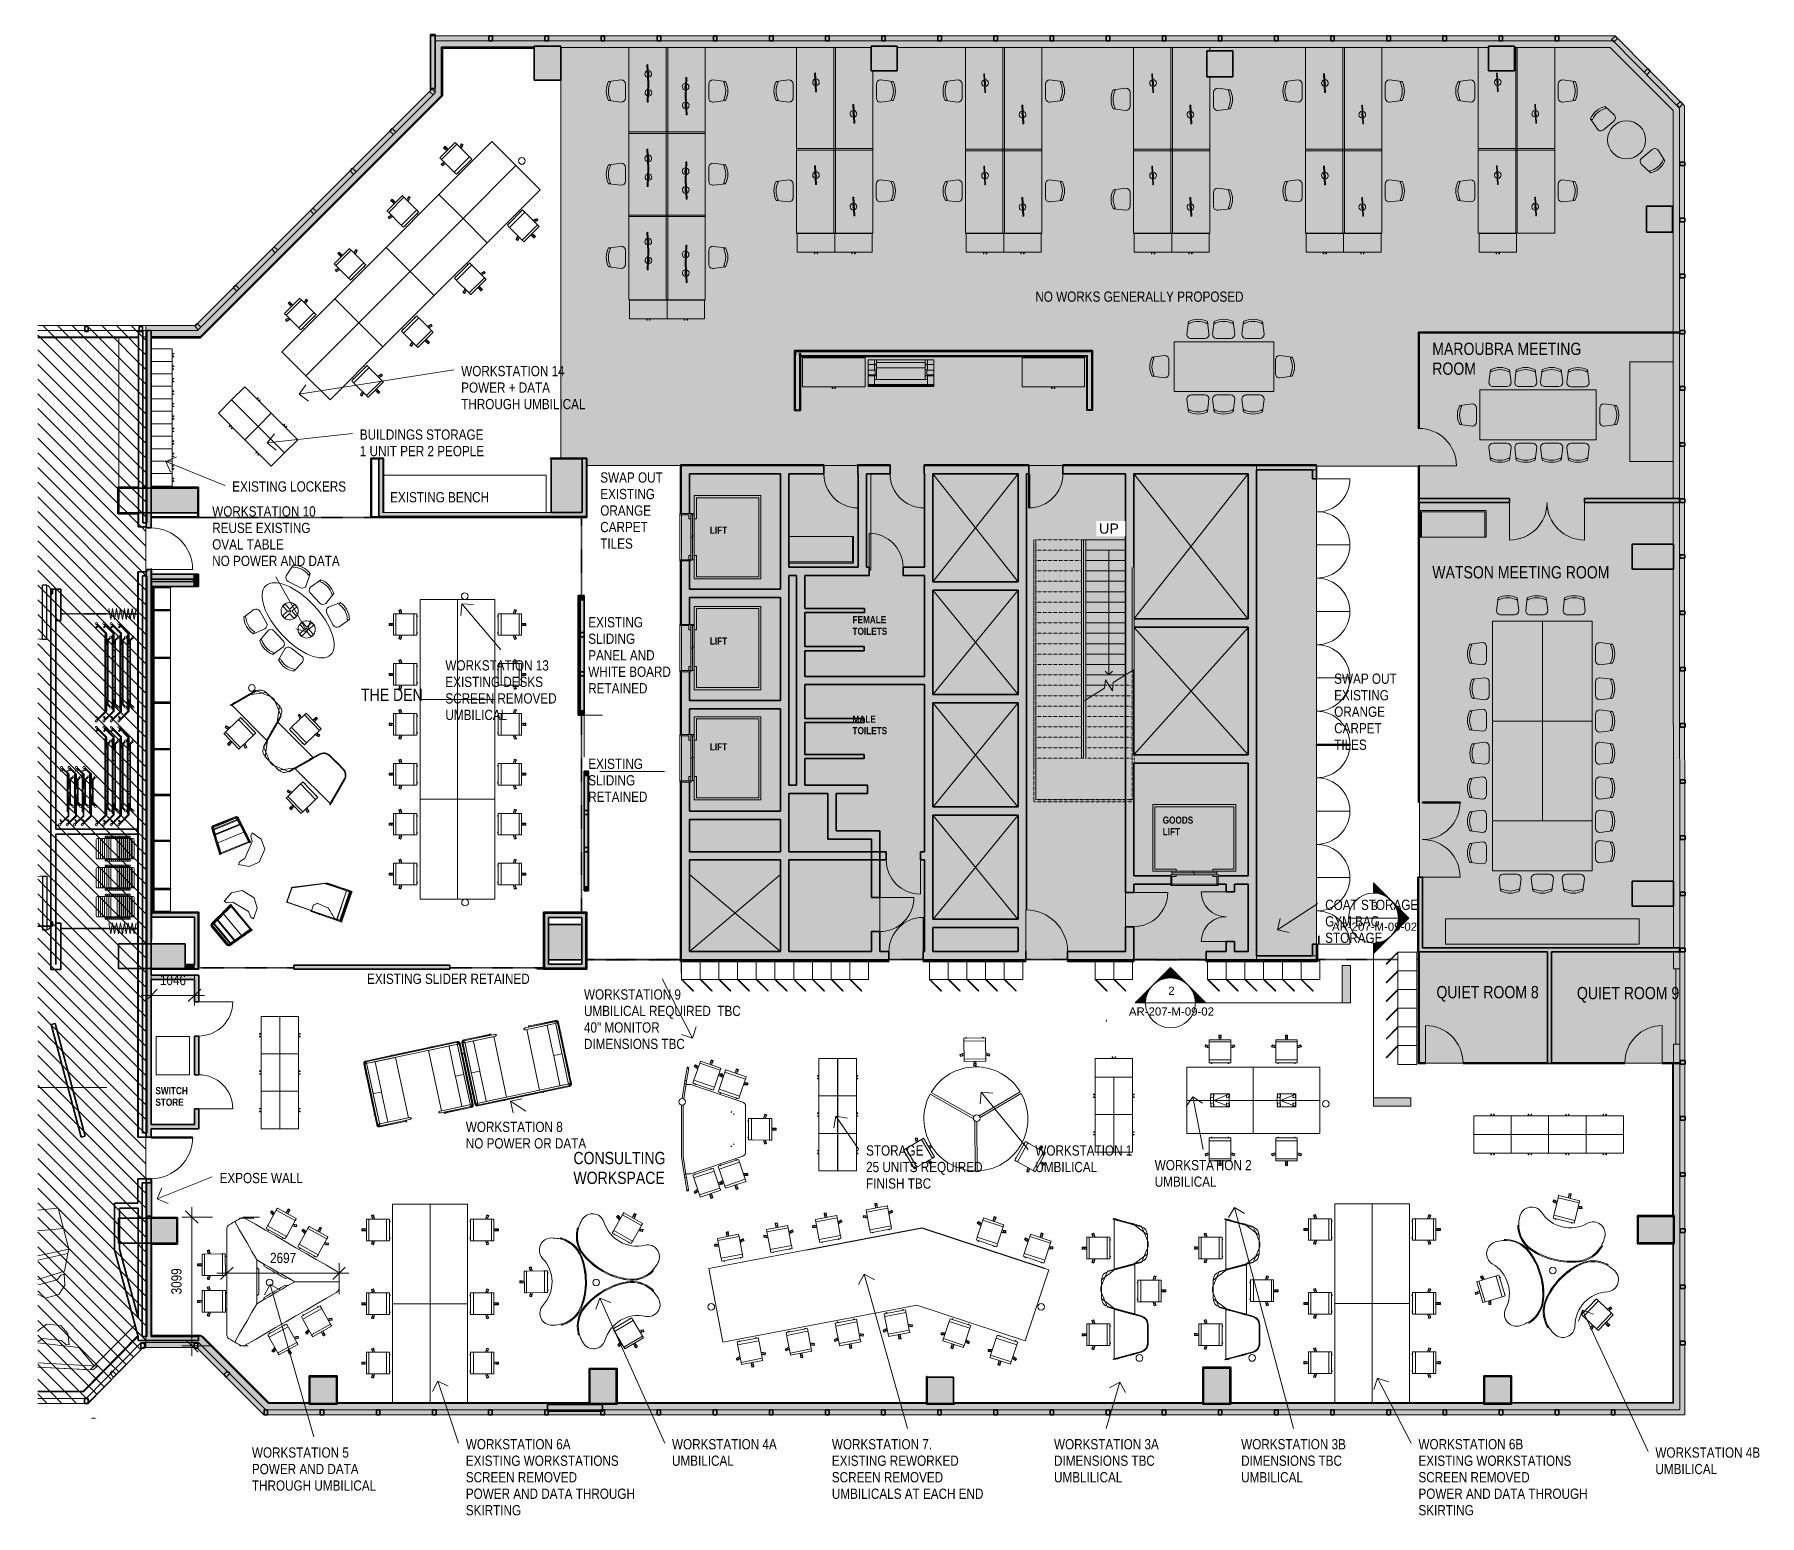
# Model space of a CAD drawing. Header units: millimetres. Extents: x 31960 to 73442, y -14102 to 21505.
import ezdxf

# ---------------------------------------------------------------- set-up
doc = ezdxf.new("R2010")
doc.units = ezdxf.units.MM
for name, pattern in [('BVNDH-Dash', [6, 3, -3]), ('BVNDH-Dash Tight', [1.35, 0.75, -0.6]), ('BVNDH-Overhead', [6, 4, -2])]:
    doc.linetypes.add(name, pattern=pattern)
for name, color, linetype, lineweight in [('A-ANNO-DIMS', 211, 'Continuous', 9), ('A-ANNO-DIMS-100', 211, 'Continuous', 9), ('A-AREA', 32, 'BVNDH-Dash', 35), ('A-AREA-IDEN', 2, 'Continuous', 9), ('A-COLS', 52, 'Continuous', 13), ('A-DETL', 90, 'Continuous', 9), ('A-DETL-GENF', 92, 'Continuous', 9), ('A-DETL-HDLN', 90, 'Continuous', 13), ('A-DETL-THIN', 151, 'Continuous', 9), ('A-DOOR', 31, 'Continuous', 13), ('A-DOOR-FRAM', 31, 'Continuous', 35), ('A-DOOR-GLAZ', 31, 'Continuous', 25), ('A-FLOR', 192, 'Continuous', 13), ('A-FLOR-HRAL', 11, 'Continuous', 13), ('A-FLOR-HRAL-MBND', 5, 'Continuous', 13), ('A-FLOR-OVHD', 1, 'BVNDH-Overhead', 13), ('A-GENM', 13, 'Continuous', 13), ('A-WALL', 113, 'Continuous', 13), ('A-WALL-PATT', 111, 'Continuous', 13), ('G-ANNO-SYMB', 111, 'Continuous', 9), ('G-ANNO-TEXT', 231, 'Continuous', 9), ('G-IMPT', 8, 'Continuous', 9), ('I-FURN', 30, 'Continuous', 9), ('I-FURN-PNLS', 30, 'Continuous', 9), ('I-WALL', 2, 'Continuous', 13), ('M-HVAC-CDFF', 50, 'Continuous', 9), ('Q-CASE', 31, 'Continuous', 9), ('Q-SPCQ', 91, 'Continuous', 13), ('S-COLS', 52, 'Continuous', 13), ('S-STRS', 31, 'Continuous', 9), ('S-STRS-ANNO', 31, 'Continuous', 9), ('S-STRS-MBND', 31, 'BVNDH-Dash Tight', 9), ('S-STRS-TEXT', 31, 'Continuous', 9)]:
    doc.layers.add(name, color=color, linetype=linetype, lineweight=lineweight)
doc.styles.add('Arial', font='arial.ttf', dxfattribs={"height": 245.883234})
doc.styles.add('Arial Narrow', font='ARIALN.TTF', dxfattribs={"height": 294.984802})
doc.styles.add('Arial Narrow_1', font='ARIALN.TTF', dxfattribs={"height": 245.820669})
doc.styles.add('Arial Narrow_B', font='ARIALNB.TTF', dxfattribs={"height": 172.047546})
doc.styles.add('Arial_1', font='arial.ttf', dxfattribs={"height": 196.706587})
doc.dimstyles.new('BVNDH_2_5mm_with_CL', dxfattribs={"dimscale": 304.8, "dimtxt": 250, "dimasz": 0.984252, "dimexe": 0.787402, "dimexo": 0.0625, "dimgap": 0.574147, "dimtad": 1, "dimdec": 0, "dimzin": 0, "dimdsep": 46, "dimtxsty": 'Arial Narrow_1', "dimblk1": 'OBLIQUE', "dimblk2": 'OBLIQUE', "dimsah": 1, "dimcen": 0.09, "dimdle": 0.787402, "dimazin": 0, "dimtfac": 1, "dimtdec": 4, "dimtix": 1, "dimtmove": 0, "dimatfit": 3, "dimfxl": 1.64042, "dimfxlon": 1, "dimtvp": 1, "dimtolj": 1, "dimtzin": 0, "dimarcsym": 2})
pattern_1 = [(0, (0, 0), (0, 300000), [])]
pattern_2 = [(135, (0, 0), (-176.7767, -176.7767), [])]

msp = doc.modelspace()

# ---------------------------------------------------------------- texts
at = {"layer": 'A-AREA-IDEN', "attachment_point": 1, "line_spacing_factor": 0.968573, "style": 'Arial Narrow'}
for s, insert, char_height, width in [('MAROUBRA MEETING\\PROOM', (65572.8, 14095.4), 294.985, 4291.2), ('MAROUBRA MEETING\\PROOM', (65572.8, 14095.4), 294.985, 4291.2), ('WATSON MEETING ROOM', (65572.8, 8723.4), 294.985, 5097.6), ('WATSON MEETING ROOM', (65572.8, 8723.4), 294.985, 5097.6), ('WATSON MEETING ROOM', (65572.8, 8723.4), 294.985, 5097.6), ('WATSON MEETING ROOM', (65572.8, 8723.4), 294.985, 5097.6), ('THE DEN', (39812.5, 5775.1), 294.98, 1774.8), ('QUIET ROOM 8', (65673.2, -1371), 294.985, 2937.6), ('QUIET ROOM 8', (65673.2, -1371), 294.985, 2937.6), ('QUIET ROOM 8', (65673.2, -1371), 294.985, 2937.6), ('QUIET ROOM 8', (65673.2, -1371), 294.985, 2937.6), ('QUIET ROOM 9', (69051.6, -1394.2), 294.985, 2937.6), ('QUIET ROOM 9', (69051.6, -1394.2), 294.985, 2937.6), ('QUIET ROOM 9', (69051.6, -1394.2), 294.985, 2937.6), ('QUIET ROOM 9', (69051.6, -1394.2), 294.985, 2937.6), ('CONSULTING\\PWORKSPACE', (44920, -5359.7), 294.98, 2646)]:
    msp.add_mtext(s, dxfattribs=dict(at, insert=insert, char_height=char_height, width=width))
at = {"layer": 'G-ANNO-SYMB', "attachment_point": 2, "line_spacing_factor": 0.938532, "style": 'Arial_1'}
for s, insert, char_height, width in [('3', (64184.1, 652.4), 196.7, 182.388), ('AR-207-M-09-02', (64184.1, 153.5), 196.707, 2433.44), ('2', (59300.7, -1387.1), 196.7, 182.388), ('AR-207-M-09-02', (59300.7, -1886), 196.707, 2433.44)]:
    msp.add_mtext(s, dxfattribs=dict(at, insert=insert, char_height=char_height, width=width))
at = {"layer": 'G-ANNO-TEXT', "color": 7, "attachment_point": 1}
for s, insert, char_height, width, line_spacing_factor, style in [('NO WORKS GENERALLY PROPOSED', (56027.3, 15325.8), 245.821, 5982, 0.968573, 'Arial Narrow_1'), ('WORKSTATION 14\\PPOWER + DATA\\PTHROUGH UMBILICAL', (42220.9, 13536.3), 245.821, 3570, 0.968573, 'Arial Narrow_1'), ('BUILDINGS STORAGE\\P1 UNIT PER 2 PEOPLE', (39782.8, 12009.2), 245.821, 3570, 0.968573, 'Arial Narrow_1'), ('SWAP OUT\\PEXISTING\\PORANGE\\PCARPET\\PTILES', (45565.1, 10977), 245.82, 1797, 0.968573, 'Arial Narrow_1'), ('EXISTING LOCKERS', (36714, 10761.2), 245.821, 3273, 0.968573, 'Arial Narrow_1'), ('EXISTING BENCH', (40512.5, 10503.3), 245.821, 2844, 0.968573, 'Arial Narrow_1'), ('WORKSTATION 10\\PREUSE EXISTING\\POVAL TABLE\\PNO POWER AND DATA', (36233.8, 10162.9), 245.821, 3666, 0.968573, 'Arial Narrow_1'), ('LIFT', (48199.9, 9674.4), 172.05, 499.775, 0.968724, 'Arial Narrow_B'), ('LIFT', (48199.9, 9674.4), 172.05, 499.775, 0.968724, 'Arial Narrow_B'), ('LIFT', (48199.9, 9674.4), 172.05, 499.775, 0.968724, 'Arial Narrow_B'), ('LIFT', (48199.9, 9674.4), 172.05, 499.775, 0.968724, 'Arial Narrow_B'), ('EXISTING\\PSLIDING\\PPANEL AND\\PWHITE BOARD\\PRETAINED', (45276.4, 7497.6), 245.821, 2376, 0.968573, 'Arial Narrow_1'), ('FEMALE\\PTOILETS', (51632, 7521.4), 172.05, 997.451, 0.968724, 'Arial Narrow_B'), ('FEMALE\\PTOILETS', (51632, 7521.4), 172.05, 997.451, 0.968724, 'Arial Narrow_B'), ('FEMALE\\PTOILETS', (51632, 7521.4), 172.05, 997.451, 0.968724, 'Arial Narrow_B'), ('FEMALE\\PTOILETS', (51632, 7521.4), 172.05, 997.451, 0.968724, 'Arial Narrow_B'), ('LIFT', (48199.9, 7008.8), 172.05, 499.775, 0.968724, 'Arial Narrow_B'), ('LIFT', (48199.9, 7008.8), 172.05, 499.775, 0.968724, 'Arial Narrow_B'), ('LIFT', (48199.9, 7008.8), 172.05, 499.775, 0.968724, 'Arial Narrow_B'), ('LIFT', (48199.9, 7008.8), 172.05, 499.775, 0.968724, 'Arial Narrow_B'), ('WORKSTATION 13\\PEXISTING DESKS\\PSCREEN REMOVED\\PUMBILICAL', (41840.8, 6460.3), 245.821, 3201, 0.968573, 'Arial Narrow_1'), ('SWAP OUT\\PEXISTING\\PORANGE\\PCARPET\\PTILES', (63214.3, 6140), 245.82, 1797, 0.968573, 'Arial Narrow_1'), ('MALE\\PTOILETS', (51632, 5132.1), 172.05, 997.451, 0.968724, 'Arial Narrow_B'), ('MALE\\PTOILETS', (51632, 5132.1), 172.05, 997.451, 0.968724, 'Arial Narrow_B'), ('LIFT', (48199.9, 4464.4), 172.05, 499.775, 0.968724, 'Arial Narrow_B'), ('LIFT', (48199.9, 4464.4), 172.05, 499.775, 0.968724, 'Arial Narrow_B'), ('EXISTING\\PSLIDING\\PRETAINED', (45276.4, 4094), 245.82, 1704, 0.968573, 'Arial Narrow_1'), ('GOODS\\PLIFT', (59090.5, 2702.7), 172.05, 875.657, 0.968724, 'Arial Narrow_B'), ('GOODS\\PLIFT', (59090.5, 2702.7), 172.05, 875.657, 0.968724, 'Arial Narrow_B'), ('GOODS\\PLIFT', (59090.5, 2702.7), 172.05, 875.657, 0.968724, 'Arial Narrow_B'), ('GOODS\\PLIFT', (59090.5, 2702.7), 172.05, 875.657, 0.968724, 'Arial Narrow_B'), ('COAT STORAGE\\PGYM BAG\\PSTORAGE', (62997.8, 704), 245.821, 2676, 0.968573, 'Arial Narrow_1'), ('EXISTING SLIDER RETAINED', (39957.3, -1075.6), 245.821, 4677, 0.968573, 'Arial Narrow_1'), ('WORKSTATION 9\\PUMBILICAL REQUIRED  TBC\\P40" MONITOR\\PDIMENSIONS TBC\\P', (45173.5, -1450.8), 245.821, 4506, 0.968573, 'Arial Narrow_1'), ('SWITCH\\PSTORE', (34868.1, -3801.6), 172.05, 930.254, 0.968724, 'Arial Narrow_B'), ('WORKSTATION 8\\PNO POWER OR DATA', (42331.9, -4634.9), 245.821, 3459, 0.968573, 'Arial Narrow_1'), ('STORAGE\\P25 UNITS REQUIRED\\PFINISH TBC', (51957.8, -5202.9), 245.821, 3345, 0.968573, 'Arial Narrow_1'), ('WORKSTATION 1\\PUMBILICAL', (56027.3, -5202.9), 245.821, 2787, 0.968573, 'Arial Narrow_1'), ('WORKSTATION 2\\PUMBILICAL', (58898.6, -5554.6), 245.821, 2787, 0.968573, 'Arial Narrow_1'), ('EXPOSE WALL', (36410.5, -5865.5), 245.821, 2394, 0.968573, 'Arial Narrow_1'), ('WORKSTATION 6A\\PEXISTING WORKSTATIONS\\PSCREEN REMOVED\\PPOWER AND DATA THROUGH\\PSKIRTING', (42331.9, -12264.8), 245.821, 4863, 0.968573, 'Arial Narrow_1'), ('WORKSTATION 4A\\PUMBILICAL', (47290.1, -12264.8), 245.821, 3012, 0.968573, 'Arial Narrow_1'), ('WORKSTATION 7.\\PEXISTING REWORKED\\PSCREEN REMOVED\\PUMBILICALS AT EACH END', (51134.6, -12264.8), 245.821, 4359, 0.968573, 'Arial Narrow_1'), ('WORKSTATION 3A\\PDIMENSIONS TBC\\PUMBLILICAL', (56477, -12264.8), 245.821, 3012, 0.968573, 'Arial Narrow_1'), ('WORKSTATION 3B\\PDIMENSIONS TBC\\PUMBILICAL', (60977, -12264.8), 245.821, 3012, 0.968573, 'Arial Narrow_1'), ('WORKSTATION 6B\\PEXISTING WORKSTATIONS\\PSCREEN REMOVED\\PPOWER AND DATA THROUGH\\PSKIRTING', (65240.6, -12264.8), 245.821, 4863, 0.968573, 'Arial Narrow_1'), ('WORKSTATION 5\\PPOWER AND DATA\\PTHROUGH UMBILICAL', (37188.3, -12464.8), 245.821, 3570, 0.968573, 'Arial Narrow_1'), ('WORKSTATION 4B\\PUMBILICAL', (70937.9, -12464.8), 245.821, 3012, 0.968573, 'Arial Narrow_1')]:
    msp.add_mtext(s, dxfattribs=dict(at, insert=insert, char_height=char_height, width=width, line_spacing_factor=line_spacing_factor, style=style))

# ---------------------------------------------------------------- blocks, each defined once
blk = doc.blocks.new('Railing - Railing-462251-Level 9 207 Kent St 1_100')
at = {"layer": 'A-FLOR-HRAL', "color": 47}
for p, q in [((57188, 9358), (57238, 9358)), ((57188, 9358), (57188, 5477)), ((57238, 9358), (57238, 5509)), ((57188, 5477), (57238, 5509)), ((57188, 5477), (57188, 5477)), ((57238, 5509), (57238, 5509))]:
    blk.add_line(p, q, dxfattribs=at)
at = {"layer": 'A-FLOR-HRAL-MBND', "color": 47}
for p, q in [((57138, 9358), (57188, 9358)), ((57138, 4108), (57138, 9358)), ((57188, 4108), (57188, 9358)), ((57188, 5477), (57188, 4108)), ((57238, 5509), (57238, 4108))]:
    blk.add_line(p, q, dxfattribs=at)
blk = doc.blocks.new('Railing - Railing-462255-Level 9 207 Kent St 1_100')
at = {"layer": 'A-FLOR-HRAL', "lineweight": 9}
for p, q in [((58392, 9358), (58403, 9358)), ((58403, 9358), (58403, 6239)), ((58353, 8693), (58353, 6208)), ((58353, 6208), (58403, 6239)), ((58403, 6239), (58403, 6239)), ((58353, 6208), (58353, 6208))]:
    blk.add_line(p, q, dxfattribs=at)
at = {"layer": 'A-FLOR-HRAL-MBND', "linetype": 'BVNDH-Dash Tight', "lineweight": 9}
for p, q in [((55993, 9358), (56043, 9358)), ((55993, 3858), (55993, 9358)), ((56043, 3858), (56043, 9358)), ((58403, 6239), (58403, 4108)), ((58353, 6208), (58353, 4108)), ((55993, 3058), (55993, 3858)), ((56043, 3109), (56043, 3858)), ((58353, 4108), (58353, 3109)), ((58403, 4108), (58403, 3058)), ((58403, 3058), (55993, 3058)), ((58353, 3109), (56043, 3109))]:
    blk.add_line(p, q, dxfattribs=at)
blk = doc.blocks.new('Concept Single Door_DOR - 820 x 2100-798354-Level 9 207 Kent St 1_100')
at = {"layer": 'A-DOOR', "color": 47}
blk.add_line((410, 100), (410, 920), dxfattribs=at)
blk.add_arc((410, 100), 820, 90, 180, dxfattribs=at)
blk = doc.blocks.new('BVN_Elevator - 1300 x 2200 Opening-797499-Level 9 207 Kent St 1_100')
at = {"layer": 'Q-SPCQ', "color": 47}
for p, q in [((1000, 1815), (-1000, 1815)), ((-1000, 1815), (-1000, 215)), ((950, 1765), (-950, 1765)), ((-950, 1765), (-950, 265)), ((950, 265), (950, 1765)), ((1000, 215), (1000, 1815)), ((-1000, 215), (1000, 215)), ((-950, 265), (-440, 265)), ((-570, 130), (-440, 130)), ((-570, -130), (-570, 130)), ((-570, -130), (-570, 130)), ((-570, 130), (570, 130)), ((-540, 172.5), (-540, 215)), ((0, 172.5), (-540, 172.5)), ((-540, 172.5), (-540, 130)), ((-540, 85), (-540, -130)), ((-440, 85), (-540, 85)), ((-440, 215), (-440, 265)), ((-440, 130), (-440, 85)), ((540, 215), (-30, 215)), ((-30, 215), (-30, 172.5)), ((-30, 172.5), (540, 172.5)), ((0, 130), (0, 172.5)), ((440, 215), (440, 265)), ((440, 265), (950, 265)), ((440, 130), (440, 85)), ((570, 130), (440, 130)), ((440, 85), (540, 85)), ((540, 172.5), (540, 215)), ((540, 172.5), (540, 130)), ((540, 85), (540, -130)), ((570, -130), (570, 130)), ((570, -130), (570, 130)), ((-540, -130), (-570, -130)), ((570, -130), (-570, -130)), ((540, -130), (570, -130))]:
    blk.add_line(p, q, dxfattribs=at)
blk = doc.blocks.new('Concept Single Door_DOR - 1000 x 2100mm 2-856893-Level 9 207 Kent St 1_100')
at = {"layer": 'A-DOOR', "color": 47}
blk.add_line((500, -100), (500, -1100), dxfattribs=at)
blk.add_arc((500, -100), 1000, 180, 270, dxfattribs=at)
blk = doc.blocks.new('Concept Single Door_DOR - 820 x 2100-799039-Level 9 207 Kent St 1_100')
at = {"layer": 'A-DOOR', "color": 47}
blk.add_line((410, -100), (410, -920), dxfattribs=at)
blk.add_arc((410, -100), 820, 180, 270, dxfattribs=at)
blk = doc.blocks.new('BVN_Elevator - 1300 x 2200 Opening-V1-Level 9 207 Kent St 1_100')
at = {"layer": 'Q-SPCQ', "color": 47}
for p, q in [((1000, 1815), (-1000, 1815)), ((-1000, 1815), (-1000, 215)), ((950, 1765), (-950, 1765)), ((-950, 1765), (-950, 265)), ((950, 265), (950, 1765)), ((1000, 215), (1000, 1815)), ((-1000, 215), (1000, 215)), ((-950, 265), (-440, 265)), ((-570, 130), (-440, 130)), ((-570, -130), (-570, 130)), ((-570, -130), (-570, 130)), ((-570, 130), (570, 130)), ((-540, 172.5), (-540, 215)), ((0, 172.5), (-540, 172.5)), ((-540, 172.5), (-540, 130)), ((-540, 85), (-540, -130)), ((-440, 85), (-540, 85)), ((-440, 215), (-440, 265)), ((-440, 130), (-440, 85)), ((540, 215), (-30, 215)), ((-30, 215), (-30, 172.5)), ((-30, 172.5), (540, 172.5)), ((0, 130), (0, 172.5)), ((440, 215), (440, 265)), ((440, 265), (950, 265)), ((440, 130), (440, 85)), ((570, 130), (440, 130)), ((440, 85), (540, 85)), ((540, 172.5), (540, 215)), ((540, 172.5), (540, 130)), ((540, 85), (540, -130)), ((570, -130), (570, 130)), ((570, -130), (570, 130)), ((-540, -130), (-570, -130)), ((570, -130), (-570, -130)), ((540, -130), (570, -130))]:
    blk.add_line(p, q, dxfattribs=at)
blk = doc.blocks.new('Concept Single Door_DOR - 1000 x 2100mm 2-799987-Level 9 207 Kent St 1_100')
at = {"layer": 'A-DOOR', "color": 47}
blk.add_line((500, -50), (500, -1050), dxfattribs=at)
blk.add_arc((500, -50), 1000, 180, 270, dxfattribs=at)
blk = doc.blocks.new('Concept Single Door_DOR - 900 x 2100mm-805723-Level 9 207 Kent St 1_100')
at = {"layer": 'A-DOOR', "color": 47}
blk.add_line((450, 7), (450, 907), dxfattribs=at)
blk.add_arc((450, 7), 900, 90, 180, dxfattribs=at)
blk = doc.blocks.new('Concept Single Door_DOR - 900 x 2100mm-805816-Level 9 207 Kent St 1_100')
at = {"layer": 'A-DOOR', "color": 47}
blk.add_line((450, -7), (450, -907), dxfattribs=at)
blk.add_arc((450, -7), 900, 180, 270, dxfattribs=at)
blk = doc.blocks.new('Concept Double Door_DOR - 1800x 2100mm-806063-Level 9 207 Kent St 1_100')
at = {"layer": 'A-DOOR', "color": 47}
for p, q in [((-900, 50), (-900, 950)), ((900, 50), (900, 950))]:
    blk.add_line(p, q, dxfattribs=at)
for centre, start, end in [((-900, 50), 360, 90), ((900, 50), 90, 180)]:
    blk.add_arc(centre, 900, start, end, dxfattribs=at)
blk = doc.blocks.new('Desk - Arup Desk-682360-Level 9 207 Kent St 1_100')
at = {"layer": 'I-FURN'}
for p, q in [((2012, 850), (-457, 850)), ((2012, -88), (2012, 850)), ((159, 369), (608, 393)), ((159, 369), (160, 349)), ((609, 373), (160, 349)), ((344, 389), (424, 393)), ((345, 379), (344, 389)), ((425, 384), (345, 379)), ((424, 393), (425, 384)), ((609, 373), (608, 393)), ((-457, -88), (2012, -88))]:
    blk.add_line(p, q, dxfattribs=at)
for start, end in [(3, 183), (198, 348)]:
    blk.add_arc((383, 381), 80, start, end, dxfattribs=at)
blk = doc.blocks.new('Desk - Arup Desk-682361-Level 9 207 Kent St 1_100')
at = {"layer": 'I-FURN'}
for p, q in [((1781, 850), (-257, 850)), ((-257, 850), (-257, -88)), ((1781, -88), (1781, 850)), ((159, 369), (608, 393)), ((159, 369), (160, 349)), ((609, 373), (160, 349)), ((344, 389), (424, 393)), ((345, 379), (344, 389)), ((425, 384), (345, 379)), ((424, 393), (425, 384)), ((609, 373), (608, 393)), ((-257, -88), (1781, -88))]:
    blk.add_line(p, q, dxfattribs=at)
for start, end in [(3, 183), (198, 348)]:
    blk.add_arc((383, 381), 80, start, end, dxfattribs=at)
blk = doc.blocks.new('Desk - Arup Desk-682362-Level 9 207 Kent St 1_100')
at = {"layer": 'I-FURN'}
for p, q in [((1781, 850), (-257, 850)), ((-257, 850), (-257, -88)), ((1781, -88), (1781, 850)), ((159, 369), (608, 393)), ((159, 369), (160, 349)), ((609, 373), (160, 349)), ((344, 389), (424, 393)), ((345, 379), (344, 389)), ((425, 384), (345, 379)), ((424, 393), (425, 384)), ((609, 373), (608, 393)), ((-257, -88), (1781, -88))]:
    blk.add_line(p, q, dxfattribs=at)
for start, end in [(3, 183), (198, 348)]:
    blk.add_arc((383, 381), 80, start, end, dxfattribs=at)
blk = doc.blocks.new('Desk - Arup Desk-682363-Level 9 207 Kent St 1_100')
at = {"layer": 'I-FURN'}
for p, q in [((1981, 850), (-488, 850)), ((-488, 850), (-488, -88)), ((159, 369), (608, 393)), ((159, 369), (160, 349)), ((609, 373), (160, 349)), ((344, 389), (424, 393)), ((345, 379), (344, 389)), ((425, 384), (345, 379)), ((424, 393), (425, 384)), ((609, 373), (608, 393)), ((-488, -88), (1413, -88))]:
    blk.add_line(p, q, dxfattribs=at)
for start, end in [(3, 183), (198, 348)]:
    blk.add_arc((383, 381), 80, start, end, dxfattribs=at)
blk = doc.blocks.new('Desk - Arup Desk-682364-Level 9 207 Kent St 1_100')
at = {"layer": 'I-FURN'}
for p, q in [((2012, 850), (-475, 850)), ((2012, -88), (2012, 850)), ((159, 369), (608, 393)), ((159, 369), (160, 349)), ((609, 373), (160, 349)), ((344, 389), (424, 393)), ((345, 379), (344, 389)), ((425, 384), (345, 379)), ((424, 393), (425, 384)), ((609, 373), (608, 393)), ((-475, -88), (2012, -88))]:
    blk.add_line(p, q, dxfattribs=at)
for start, end in [(3, 183), (198, 348)]:
    blk.add_arc((383, 381), 80, start, end, dxfattribs=at)
blk = doc.blocks.new('Desk - Arup Desk-682365-Level 9 207 Kent St 1_100')
at = {"layer": 'I-FURN'}
for p, q in [((1772, 850), (-248, 850)), ((-248, 850), (-248, -88)), ((1772, -88), (1772, 850)), ((159, 369), (608, 393)), ((159, 369), (160, 349)), ((609, 373), (160, 349)), ((344, 389), (424, 393)), ((345, 379), (344, 389)), ((425, 384), (345, 379)), ((424, 393), (425, 384)), ((609, 373), (608, 393)), ((-248, -88), (1772, -88))]:
    blk.add_line(p, q, dxfattribs=at)
for start, end in [(3, 183), (198, 348)]:
    blk.add_arc((383, 381), 80, start, end, dxfattribs=at)
blk = doc.blocks.new('Desk - Arup Desk-682366-Level 9 207 Kent St 1_100')
at = {"layer": 'I-FURN'}
for p, q in [((1772, 850), (-248, 850)), ((-248, 850), (-248, -88)), ((1772, -88), (1772, 850)), ((159, 369), (608, 393)), ((159, 369), (160, 349)), ((609, 373), (160, 349)), ((344, 389), (424, 393)), ((345, 379), (344, 389)), ((425, 384), (345, 379)), ((424, 393), (425, 384)), ((609, 373), (608, 393)), ((-248, -88), (1772, -88))]:
    blk.add_line(p, q, dxfattribs=at)
for start, end in [(3, 183), (198, 348)]:
    blk.add_arc((383, 381), 80, start, end, dxfattribs=at)
blk = doc.blocks.new('Desk - Arup Desk-682367-Level 9 207 Kent St 1_100')
at = {"layer": 'I-FURN'}
for p, q in [((1999, 850), (-488, 850)), ((-488, 850), (-488, -88)), ((159, 369), (608, 393)), ((159, 369), (160, 349)), ((609, 373), (160, 349)), ((344, 389), (424, 393)), ((345, 379), (344, 389)), ((425, 384), (345, 379)), ((424, 393), (425, 384)), ((609, 373), (608, 393)), ((-488, -88), (1999, -88))]:
    blk.add_line(p, q, dxfattribs=at)
for start, end in [(3, 183), (198, 348)]:
    blk.add_arc((383, 381), 80, start, end, dxfattribs=at)
blk = doc.blocks.new('Desk - Arup Desk-682368-Level 9 207 Kent St 1_100')
at = {"layer": 'I-FURN'}
for p, q in [((2012, 850), (-475, 850)), ((2012, -88), (2012, 850)), ((159, 369), (608, 393)), ((159, 369), (160, 349)), ((609, 373), (160, 349)), ((344, 389), (424, 393)), ((345, 379), (344, 389)), ((425, 384), (345, 379)), ((424, 393), (425, 384)), ((609, 373), (608, 393)), ((-475, -88), (2012, -88))]:
    blk.add_line(p, q, dxfattribs=at)
for start, end in [(3, 183), (198, 348)]:
    blk.add_arc((383, 381), 80, start, end, dxfattribs=at)
blk = doc.blocks.new('Desk - Arup Desk-682369-Level 9 207 Kent St 1_100')
at = {"layer": 'I-FURN'}
for p, q in [((1772, 850), (-248, 850)), ((-248, 850), (-248, -88)), ((1772, -88), (1772, 850)), ((159, 369), (608, 393)), ((159, 369), (160, 349)), ((609, 373), (160, 349)), ((344, 389), (424, 393)), ((345, 379), (344, 389)), ((425, 384), (345, 379)), ((424, 393), (425, 384)), ((609, 373), (608, 393)), ((-248, -88), (1772, -88))]:
    blk.add_line(p, q, dxfattribs=at)
for start, end in [(3, 183), (198, 348)]:
    blk.add_arc((383, 381), 80, start, end, dxfattribs=at)
blk = doc.blocks.new('Desk - Arup Desk-682370-Level 9 207 Kent St 1_100')
at = {"layer": 'I-FURN'}
for p, q in [((1772, 850), (-248, 850)), ((-248, 850), (-248, -88)), ((1772, -88), (1772, 850)), ((159, 369), (608, 393)), ((159, 369), (160, 349)), ((609, 373), (160, 349)), ((344, 389), (424, 393)), ((345, 379), (344, 389)), ((425, 384), (345, 379)), ((424, 393), (425, 384)), ((609, 373), (608, 393)), ((-248, -88), (1772, -88))]:
    blk.add_line(p, q, dxfattribs=at)
for start, end in [(3, 183), (198, 348)]:
    blk.add_arc((383, 381), 80, start, end, dxfattribs=at)
blk = doc.blocks.new('Desk - Arup Desk-682371-Level 9 207 Kent St 1_100')
at = {"layer": 'I-FURN'}
for p, q in [((1999, 850), (-488, 850)), ((-488, 850), (-488, -88)), ((159, 369), (608, 393)), ((159, 369), (160, 349)), ((609, 373), (160, 349)), ((344, 389), (424, 393)), ((345, 379), (344, 389)), ((425, 384), (345, 379)), ((424, 393), (425, 384)), ((609, 373), (608, 393)), ((-488, -88), (1295, -88)), ((1920, -88), (1999, -88))]:
    blk.add_line(p, q, dxfattribs=at)
for start, end in [(3, 183), (198, 348)]:
    blk.add_arc((383, 381), 80, start, end, dxfattribs=at)
blk = doc.blocks.new('Desk - Arup Desk-682372-Level 9 207 Kent St 1_100')
at = {"layer": 'I-FURN'}
for p, q in [((2012, 850), (-475, 850)), ((2012, -88), (2012, 850)), ((159, 369), (608, 393)), ((159, 369), (160, 349)), ((609, 373), (160, 349)), ((344, 389), (424, 393)), ((345, 379), (344, 389)), ((425, 384), (345, 379)), ((424, 393), (425, 384)), ((609, 373), (608, 393)), ((-475, -88), (2012, -88))]:
    blk.add_line(p, q, dxfattribs=at)
for start, end in [(3, 183), (198, 348)]:
    blk.add_arc((383, 381), 80, start, end, dxfattribs=at)
blk = doc.blocks.new('Desk - Arup Desk-682373-Level 9 207 Kent St 1_100')
at = {"layer": 'I-FURN'}
for p, q in [((1772, 850), (-248, 850)), ((-248, 850), (-248, -88)), ((1772, -88), (1772, 850)), ((159, 369), (608, 393)), ((159, 369), (160, 349)), ((609, 373), (160, 349)), ((344, 389), (424, 393)), ((345, 379), (344, 389)), ((425, 384), (345, 379)), ((424, 393), (425, 384)), ((609, 373), (608, 393)), ((-248, -88), (1772, -88))]:
    blk.add_line(p, q, dxfattribs=at)
for start, end in [(3, 183), (198, 348)]:
    blk.add_arc((383, 381), 80, start, end, dxfattribs=at)
blk = doc.blocks.new('Desk - Arup Desk-682374-Level 9 207 Kent St 1_100')
at = {"layer": 'I-FURN'}
for p, q in [((1772, 850), (-248, 850)), ((-248, 850), (-248, -88)), ((1772, -88), (1772, 850)), ((159, 369), (608, 393)), ((159, 369), (160, 349)), ((609, 373), (160, 349)), ((344, 389), (424, 393)), ((345, 379), (344, 389)), ((425, 384), (345, 379)), ((424, 393), (425, 384)), ((609, 373), (608, 393)), ((-248, -88), (1772, -88))]:
    blk.add_line(p, q, dxfattribs=at)
for start, end in [(3, 183), (198, 348)]:
    blk.add_arc((383, 381), 80, start, end, dxfattribs=at)
blk = doc.blocks.new('Desk - Arup Desk-682375-Level 9 207 Kent St 1_100')
at = {"layer": 'I-FURN'}
for p, q in [((1999, 850), (-488, 850)), ((-488, 850), (-488, -88)), ((159, 369), (608, 393)), ((159, 369), (160, 349)), ((609, 373), (160, 349)), ((344, 389), (424, 393)), ((345, 379), (344, 389)), ((425, 384), (345, 379)), ((424, 393), (425, 384)), ((609, 373), (608, 393)), ((-488, -88), (1999, -88))]:
    blk.add_line(p, q, dxfattribs=at)
for start, end in [(3, 183), (198, 348)]:
    blk.add_arc((383, 381), 80, start, end, dxfattribs=at)
blk = doc.blocks.new('Desk - Arup Desk-682376-Level 9 207 Kent St 1_100')
at = {"layer": 'I-FURN'}
for p, q in [((2012, 850), (-456, 850)), ((2012, -88), (2012, 850)), ((159, 369), (608, 393)), ((159, 369), (160, 349)), ((609, 373), (160, 349)), ((344, 389), (424, 393)), ((345, 379), (344, 389)), ((425, 384), (345, 379)), ((424, 393), (425, 384)), ((609, 373), (608, 393)), ((-456, -88), (2012, -88))]:
    blk.add_line(p, q, dxfattribs=at)
for start, end in [(3, 183), (198, 348)]:
    blk.add_arc((383, 381), 80, start, end, dxfattribs=at)
blk = doc.blocks.new('Desk - Arup Desk-682377-Level 9 207 Kent St 1_100')
at = {"layer": 'I-FURN'}
for p, q in [((1781, 850), (-257, 850)), ((-257, 850), (-257, -88)), ((1781, -88), (1781, 850)), ((159, 369), (608, 393)), ((159, 369), (160, 349)), ((609, 373), (160, 349)), ((344, 389), (424, 393)), ((345, 379), (344, 389)), ((425, 384), (345, 379)), ((424, 393), (425, 384)), ((609, 373), (608, 393)), ((-257, -88), (1781, -88))]:
    blk.add_line(p, q, dxfattribs=at)
for start, end in [(3, 183), (198, 348)]:
    blk.add_arc((383, 381), 80, start, end, dxfattribs=at)
blk = doc.blocks.new('Desk - Arup Desk-682378-Level 9 207 Kent St 1_100')
at = {"layer": 'I-FURN'}
for p, q in [((1781, 850), (-257, 850)), ((-257, 850), (-257, -88)), ((1781, -88), (1781, 850)), ((159, 369), (608, 393)), ((159, 369), (160, 349)), ((609, 373), (160, 349)), ((344, 389), (424, 393)), ((345, 379), (344, 389)), ((425, 384), (345, 379)), ((424, 393), (425, 384)), ((609, 373), (608, 393)), ((-257, -88), (1781, -88))]:
    blk.add_line(p, q, dxfattribs=at)
for start, end in [(3, 183), (198, 348)]:
    blk.add_arc((383, 381), 80, start, end, dxfattribs=at)
blk = doc.blocks.new('Desk - Arup Desk-682379-Level 9 207 Kent St 1_100')
at = {"layer": 'I-FURN'}
for p, q in [((1980, 850), (-488, 850)), ((-488, 850), (-488, -88)), ((159, 369), (608, 393)), ((159, 369), (160, 349)), ((609, 373), (160, 349)), ((344, 389), (424, 393)), ((345, 379), (344, 389)), ((425, 384), (345, 379)), ((424, 393), (425, 384)), ((609, 373), (608, 393)), ((-488, -88), (1980, -88))]:
    blk.add_line(p, q, dxfattribs=at)
for start, end in [(3, 183), (198, 348)]:
    blk.add_arc((383, 381), 80, start, end, dxfattribs=at)
blk = doc.blocks.new('Desk - Arup Desk 2062w-682380-Level 9 207 Kent St 1_100')
at = {"layer": 'I-FURN'}
for p, q in [((1812, 850), (-256, 850)), ((1812, -88), (1812, 850)), ((159, 369), (608, 393)), ((159, 369), (160, 349)), ((609, 373), (160, 349)), ((373, 395), (343, 394)), ((343, 394), (343, 379)), ((344, 389), (424, 393)), ((345, 379), (344, 389)), ((425, 384), (345, 379)), ((422, 398), (373, 395)), ((423, 383), (422, 398)), ((424, 393), (425, 384)), ((609, 373), (608, 393)), ((610, 393), (609, 373)), ((1059, 357), (609, 373)), ((610, 393), (1059, 377)), ((825, 400), (795, 401)), ((795, 401), (795, 386)), ((875, 398), (825, 400)), ((875, 383), (875, 398)), ((1059, 357), (1059, 377)), ((-256, -88), (1812, -88))]:
    blk.add_line(p, q, dxfattribs=at)
for centre, start, end in [((383, 381), 3, 183), ((834, 385), 357.962, 177.962), ((383, 381), 198, 348), ((834, 385), 192.962, 342.962)]:
    blk.add_arc(centre, 80, start, end, dxfattribs=at)
blk = doc.blocks.new('Chair-Desk - Chair-Desk-400354-Level 9 207 Kent St 1_100')
at = {"layer": 'I-FURN'}
for p, q in [((-229, 0), (-266, 302)), ((-164, 405), (163, 405)), ((229, 0), (266, 302))]:
    blk.add_line(p, q, dxfattribs=at)
for centre, radius, start, end in [((-164, 302), 103, 90, 180), ((-186, 7), 43.1, 116.8148, 189.0029), ((0, 447), 451, 242.9089, 297.0911), ((163, 302), 103, 360, 90), ((186, 7), 43.1, 350.9971, 63.1852), ((0, 447), 502, 242.9089, 297.0911)]:
    blk.add_arc(centre, radius, start, end, dxfattribs=at)
blk = doc.blocks.new('Chair-Desk - Chair-Desk-401080-Level 9 207 Kent St 1_100')
at = {"layer": 'I-FURN'}
for p, q in [((-229, 0), (-266, -302)), ((229, 0), (266, -302)), ((-164, -405), (163, -405))]:
    blk.add_line(p, q, dxfattribs=at)
for centre, radius, start, end in [((0, -447), 502, 62.9089, 117.0911), ((-186, -7), 43.1, 170.9971, 243.1852), ((0, -447), 451, 62.9089, 117.0911), ((186, -7), 43.1, 296.8148, 9.0029), ((-164, -302), 103, 180, 270), ((163, -302), 103, 270, 0)]:
    blk.add_arc(centre, radius, start, end, dxfattribs=at)
blk = doc.blocks.new('Desk - Arup Desk 2062w-682381-Level 9 207 Kent St 1_100')
at = {"layer": 'I-FURN'}
for p, q in [((1780, 850), (-288, 850)), ((-288, 850), (-288, -88)), ((159, 369), (608, 393)), ((159, 369), (160, 349)), ((609, 373), (160, 349)), ((373, 395), (343, 394)), ((343, 394), (343, 379)), ((344, 389), (424, 393)), ((345, 379), (344, 389)), ((425, 384), (345, 379)), ((422, 398), (373, 395)), ((423, 383), (422, 398)), ((424, 393), (425, 384)), ((609, 373), (608, 393)), ((610, 393), (609, 373)), ((1059, 357), (609, 373)), ((610, 393), (1059, 377)), ((825, 400), (795, 401)), ((795, 401), (795, 386)), ((875, 398), (825, 400)), ((875, 383), (875, 398)), ((1059, 357), (1059, 377)), ((-288, -88), (1780, -88))]:
    blk.add_line(p, q, dxfattribs=at)
for centre, start, end in [((383, 381), 3, 183), ((834, 385), 357.962, 177.962), ((383, 381), 198, 348), ((834, 385), 192.962, 342.962)]:
    blk.add_arc(centre, 80, start, end, dxfattribs=at)
blk = doc.blocks.new('Desk - Arup Desk 2062w-682382-Level 9 207 Kent St 1_100')
at = {"layer": 'I-FURN'}
for p, q in [((1781, 850), (-257, 850)), ((-257, 850), (-257, -88)), ((1781, -88), (1781, 850)), ((159, 369), (608, 393)), ((159, 369), (160, 349)), ((609, 373), (160, 349)), ((373, 395), (343, 394)), ((343, 394), (343, 379)), ((344, 389), (424, 393)), ((345, 379), (344, 389)), ((425, 384), (345, 379)), ((422, 398), (373, 395)), ((423, 383), (422, 398)), ((424, 393), (425, 384)), ((609, 373), (608, 393)), ((610, 393), (609, 373)), ((1059, 357), (609, 373)), ((610, 393), (1059, 377)), ((825, 400), (795, 401)), ((795, 401), (795, 386)), ((875, 398), (825, 400)), ((875, 383), (875, 398)), ((1059, 357), (1059, 377)), ((-257, -88), (1781, -88))]:
    blk.add_line(p, q, dxfattribs=at)
for centre, start, end in [((383, 381), 3, 183), ((834, 385), 357.962, 177.962), ((383, 381), 198, 348), ((834, 385), 192.962, 342.962)]:
    blk.add_arc(centre, 80, start, end, dxfattribs=at)
blk = doc.blocks.new('Desk - Arup Desk 2062w-682383-Level 9 207 Kent St 1_100')
at = {"layer": 'I-FURN'}
for p, q in [((1781, 850), (-257, 850)), ((-257, 850), (-257, -88)), ((1781, -88), (1781, 850)), ((159, 369), (608, 393)), ((159, 369), (160, 349)), ((609, 373), (160, 349)), ((373, 395), (343, 394)), ((343, 394), (343, 379)), ((344, 389), (424, 393)), ((345, 379), (344, 389)), ((425, 384), (345, 379)), ((422, 398), (373, 395)), ((423, 383), (422, 398)), ((424, 393), (425, 384)), ((609, 373), (608, 393)), ((610, 393), (609, 373)), ((1059, 357), (609, 373)), ((610, 393), (1059, 377)), ((825, 400), (795, 401)), ((795, 401), (795, 386)), ((875, 398), (825, 400)), ((875, 383), (875, 398)), ((1059, 357), (1059, 377)), ((-257, -88), (1781, -88))]:
    blk.add_line(p, q, dxfattribs=at)
for centre, start, end in [((383, 381), 3, 183), ((834, 385), 357.962, 177.962), ((383, 381), 198, 348), ((834, 385), 192.962, 342.962)]:
    blk.add_arc(centre, 80, start, end, dxfattribs=at)
blk = doc.blocks.new('Desk - Arup Desk 2062w-682384-Level 9 207 Kent St 1_100')
at = {"layer": 'I-FURN'}
for p, q in [((1781, 850), (-257, 850)), ((-257, 850), (-257, -88)), ((1781, -88), (1781, 850)), ((159, 369), (608, 393)), ((159, 369), (160, 349)), ((609, 373), (160, 349)), ((373, 395), (343, 394)), ((343, 394), (343, 379)), ((344, 389), (424, 393)), ((345, 379), (344, 389)), ((425, 384), (345, 379)), ((422, 398), (373, 395)), ((423, 383), (422, 398)), ((424, 393), (425, 384)), ((609, 373), (608, 393)), ((610, 393), (609, 373)), ((1059, 357), (609, 373)), ((610, 393), (1059, 377)), ((825, 400), (795, 401)), ((795, 401), (795, 386)), ((875, 398), (825, 400)), ((875, 383), (875, 398)), ((1059, 357), (1059, 377)), ((-257, -88), (1781, -88))]:
    blk.add_line(p, q, dxfattribs=at)
for centre, start, end in [((383, 381), 3, 183), ((834, 385), 357.962, 177.962), ((383, 381), 198, 348), ((834, 385), 192.962, 342.962)]:
    blk.add_arc(centre, 80, start, end, dxfattribs=at)
blk = doc.blocks.new('Desk - Arup Desk 2062w-682385-Level 9 207 Kent St 1_100')
at = {"layer": 'I-FURN'}
for p, q in [((1781, 850), (-257, 850)), ((-257, 850), (-257, -88)), ((1781, -88), (1781, 850)), ((159, 369), (608, 393)), ((159, 369), (160, 349)), ((609, 373), (160, 349)), ((373, 395), (343, 394)), ((343, 394), (343, 379)), ((344, 389), (424, 393)), ((345, 379), (344, 389)), ((425, 384), (345, 379)), ((422, 398), (373, 395)), ((423, 383), (422, 398)), ((424, 393), (425, 384)), ((609, 373), (608, 393)), ((610, 393), (609, 373)), ((1059, 357), (609, 373)), ((610, 393), (1059, 377)), ((825, 400), (795, 401)), ((795, 401), (795, 386)), ((875, 398), (825, 400)), ((875, 383), (875, 398)), ((1059, 357), (1059, 377)), ((-257, -88), (1781, -88))]:
    blk.add_line(p, q, dxfattribs=at)
for centre, start, end in [((383, 381), 3, 183), ((834, 385), 357.962, 177.962), ((383, 381), 198, 348), ((834, 385), 192.962, 342.962)]:
    blk.add_arc(centre, 80, start, end, dxfattribs=at)
blk = doc.blocks.new('B  - 500deep-400395-Level 9 207 Kent St 1_100')
at = {"layer": 'Q-CASE'}
for p, q in [((-406, -169), (-406, 281)), ((-406, 281), (494, 281)), ((494, 281), (494, -169)), ((494, -169), (-406, -169)), ((5, -169), (5, -207)), ((5, -207), (17, -207)), ((17, -207), (17, -169)), ((71, -169), (71, -207)), ((71, -207), (84, -207)), ((84, -207), (84, -169))]:
    blk.add_line(p, q, dxfattribs=at)
blk = doc.blocks.new('B  - 1500x700-400409-Level 9 207 Kent St 1_100')
at = {"layer": 'Q-CASE'}
for p, q in [((-706, -294), (-706, 406)), ((-706, 406), (794, 406)), ((794, 406), (794, -294)), ((794, -294), (-706, -294)), ((5, -294), (5, -332)), ((5, -332), (17, -332)), ((17, -332), (17, -294)), ((71, -294), (71, -332)), ((71, -332), (84, -332)), ((84, -332), (84, -294))]:
    blk.add_line(p, q, dxfattribs=at)
blk = doc.blocks.new('Table-Rectangular - 1200x2400-400393-Level 9 207 Kent St 1_100')
at = {"layer": 'I-FURN'}
for p, q in [((600, 1200), (-600, 1200)), ((-600, 1200), (-600, -1200)), ((600, -1200), (600, 1200)), ((-600, -1200), (600, -1200))]:
    blk.add_line(p, q, dxfattribs=at)
blk = doc.blocks.new('Table-Rectangular - 2800x1200-400417-Level 9 207 Kent St 1_100')
at = {"layer": 'I-FURN'}
for p, q in [((1400, 600), (-1400, 600)), ((-1400, 600), (-1400, -600)), ((1400, -600), (1400, 600)), ((-1400, -600), (1400, -600))]:
    blk.add_line(p, q, dxfattribs=at)
blk = doc.blocks.new('Table-Rectangular - 4660x605-400419-Level 9 207 Kent St 1_100')
at = {"layer": 'I-FURN'}
for p, q in [((2330, 302.5), (-2330, 302.5)), ((-2330, 302.5), (-2330, -302.5)), ((2330, -302.5), (2330, 302.5)), ((-2330, -302.5), (2330, -302.5))]:
    blk.add_line(p, q, dxfattribs=at)
blk = doc.blocks.new('Table-Rectangular - 2400x1200-400397-Level 9 207 Kent St 1_100')
at = {"layer": 'I-FURN'}
for p, q in [((1200, 600), (-1200, 600)), ((-1200, 600), (-1200, -443)), ((1200, -442), (1200, 600))]:
    blk.add_line(p, q, dxfattribs=at)
blk = doc.blocks.new('Credenza _AUS_ - 1525 x 0610mm-400349-Level 9 207 Kent St 1_100')
at = {"layer": 'I-FURN'}
for p, q in [((847, 310), (-728, 310)), ((-728, 310), (-728, -326)), ((-703, 310), (-703, -300)), ((-703, 310), (822, 310)), ((822, 310), (822, -300)), ((847, -326), (847, 310)), ((-728, -326), (847, -326)), ((-703, -300), (822, -300)), ((-563, -332), (-563, -326)), ((-462, -332), (-563, -332)), ((-462, -326), (-462, -332)), ((581, -332), (581, -326)), ((682, -332), (581, -332)), ((682, -326), (682, -332))]:
    blk.add_line(p, q, dxfattribs=at)
blk = doc.blocks.new('B  - 500x300-400405-Level 9 207 Kent St 1_100')
at = {"layer": 'Q-CASE'}
for p, q in [((-106, -194), (-106, 306)), ((-106, 306), (194, 306)), ((194, 306), (194, -194)), ((194, -194), (-106, -194)), ((5, -194), (5, -232)), ((5, -232), (17, -232)), ((17, -232), (17, -194)), ((71, -194), (71, -232)), ((71, -232), (84, -232)), ((84, -232), (84, -194))]:
    blk.add_line(p, q, dxfattribs=at)
blk = doc.blocks.new('Dot_Matrix_Printer_148 - 11ZCOM01_dwg-396348-Level 9 207 Kent St 1_100')
at = {"layer": 'G-IMPT'}
for p, q in [((0, 1575), (0, 1422)), ((0, 1575), (108, 1575)), ((0, 1372), (0, 1422)), ((102, 1422), (0, 1422)), ((0, 1372), (0, 203)), ((0, 1372), (102, 1372)), ((63, 203), (63, 1372)), ((102, 1422), (114, 1422)), ((102, 1372), (102, 1422)), ((102, 1372), (114, 1372)), ((108, 1575), (229, 1575)), ((108, 1575), (108, 1422)), ((229, 1422), (114, 1422)), ((114, 1422), (114, 1372)), ((114, 1372), (470, 1372)), ((190, 203), (190, 1372)), ((241, 1575), (229, 1575)), ((235, 1410), (229, 1410)), ((235, 1403), (229, 1372)), ((248, 1410), (235, 1403)), ((248, 1410), (235, 1410)), ((248, 1575), (241, 1575)), ((362, 1575), (248, 1575)), ((248, 1410), (248, 1575)), ((362, 1410), (248, 1410)), ((368, 1575), (362, 1575)), ((362, 1575), (362, 1410)), ((362, 1410), (375, 1403)), ((362, 1410), (375, 1410)), ((381, 1575), (368, 1575)), ((375, 1410), (381, 1410)), ((375, 1403), (381, 1378)), ((591, 1575), (381, 1575)), ((381, 1575), (381, 1378)), ((381, 1575), (381, 1422)), ((390, 1422), (381, 1422)), ((470, 1422), (390, 1422)), ((591, 1422), (470, 1422)), ((591, 1422), (470, 1422)), ((470, 1422), (470, 1372)), ((470, 203), (470, 1372)), ((470, 1372), (470, 203)), ((591, 1575), (616, 1575)), ((591, 1575), (591, 1422)), ((591, 1422), (616, 1422)), ((591, 152), (591, 1422)), ((629, 1575), (616, 1575)), ((616, 1575), (616, 1422)), ((629, 1422), (616, 1422)), ((616, 152), (616, 1422)), ((629, 1575), (635, 1575)), ((629, 1575), (629, 1422)), ((635, 1422), (629, 1422)), ((629, 1422), (629, 152)), ((635, 1422), (630, 1422)), ((635, 1575), (635, 1422)), ((635, 1422), (635, 152)), ((0, 203), (0, 152)), ((0, 203), (102, 203)), ((0, 0), (0, 152)), ((0, 152), (102, 152)), ((0, 0), (108, 0)), ((102, 203), (114, 203)), ((102, 152), (102, 203)), ((102, 152), (114, 152)), ((108, 0), (108, 152)), ((108, 0), (229, 0)), ((114, 203), (470, 203)), ((114, 203), (114, 152)), ((229, 152), (114, 152)), ((235, 171), (229, 203)), ((235, 165), (229, 165)), ((241, 0), (229, 0)), ((248, 165), (235, 171)), ((248, 165), (235, 165)), ((241, 0), (248, 0)), ((248, 165), (362, 165)), ((248, 165), (248, 0)), ((362, 0), (248, 0)), ((362, 165), (375, 171)), ((362, 165), (375, 165)), ((362, 165), (362, 0)), ((368, 0), (362, 0)), ((381, 0), (368, 0)), ((375, 171), (381, 197)), ((375, 165), (381, 165)), ((381, 0), (381, 197)), ((390, 152), (381, 152)), ((381, 0), (381, 152)), ((591, 0), (381, 0)), ((470, 152), (390, 152)), ((470, 152), (470, 203)), ((591, 152), (470, 152)), ((591, 152), (470, 152)), ((591, 152), (616, 152)), ((591, 0), (591, 152)), ((591, 0), (616, 0)), ((629, 152), (616, 152)), ((616, 0), (616, 152)), ((616, 0), (629, 0)), ((635, 152), (629, 152)), ((629, 0), (629, 152)), ((629, 0), (635, 0)), ((635, 152), (630, 152)), ((635, 0), (635, 152))]:
    blk.add_line(p, q, dxfattribs=at)
blk = doc.blocks.new('Dot_Matrix_Printer_148 - Dot_Matrix_Printer_148-400437-Level 9 207 Kent St 1_100')
blk.add_blockref('Dot_Matrix_Printer_148 - 11ZCOM01_dwg-396348-Level 9 207 Kent St 1_100', (0, 0))
blk = doc.blocks.new('Round_Coffee_Table_2405 - Round_Coffee_Table_2405-400399-Level 9 207 Kent St 1_100')
at = {"layer": 'I-FURN'}
for start, end in [(360, 180), (180, 360)]:
    blk.add_arc((0, 0), 457, start, end, dxfattribs=at)
blk = doc.blocks.new('Credenza _AUS_ - 1525 x 0610mm-V2-Level 9 207 Kent St 1_100')
at = {"layer": 'I-FURN', "color": 47, "lineweight": 13}
for p, q in [((-703, 310), (822, 310)), ((847, 310), (-703, 310)), ((822, 310), (822, -300)), ((847, -326), (847, 310)), ((-703, -300), (822, -300)), ((-703, -326), (847, -326)), ((-563, -332), (-563, -326)), ((-462, -332), (-563, -332)), ((-462, -326), (-462, -332)), ((581, -332), (581, -326)), ((682, -332), (581, -332)), ((682, -326), (682, -332))]:
    blk.add_line(p, q, dxfattribs=at)
blk = doc.blocks.new('Concept Single Door_DOR - 1000 x 2100mm 2-837560-Level 9 207 Kent St 1_100')
at = {"layer": 'A-DOOR', "color": 47}
blk.add_line((500, 50), (500, 1050), dxfattribs=at)
blk.add_arc((500, 50), 1000, 90, 180, dxfattribs=at)
blk = doc.blocks.new('Concept Double Door_DOR - 1200x 2100mm-841111-Level 9 207 Kent St 1_100')
at = {"layer": 'A-DOOR', "color": 47}
for p, q in [((-600, 100), (-600, 700)), ((600, 100), (600, 700))]:
    blk.add_line(p, q, dxfattribs=at)
for centre, start, end in [((-600, 100), 360, 90), ((600, 100), 90, 180)]:
    blk.add_arc(centre, 600, start, end, dxfattribs=at)
blk = doc.blocks.new('Family3 - Family3-1058224-Level 9 207 Kent St 1_100')
at = {"layer": 'A-GENM'}
blk.add_hatch(color=254, dxfattribs=at).paths.add_polyline_path([(-1040, -1664), (-190, -1664), (-190, -863), (-1040, -863)], flags=0)
at = {"layer": 'A-GENM', "color": 67, "lineweight": 35}
for p, q in [((-190, -863), (-1040, -863)), ((-1040, -863), (-1040, -1664)), ((-190, -1664), (-190, -863)), ((-1040, -1664), (-190, -1664))]:
    blk.add_line(p, q, dxfattribs=at)
blk = doc.blocks.new('Family5 - Family5-1060011-Level 9 207 Kent St 1_100')
at = {"layer": 'A-GENM'}
blk.add_hatch(color=254, dxfattribs=at).paths.add_polyline_path([(-1287, 39), (-1287, 759), (-1887, 759), (-1887, 12), (-1287, 12)], flags=0)
at = {"layer": 'A-GENM', "color": 67, "lineweight": 35}
for p, q in [((-1287, 759), (-1887, 759)), ((-1887, 759), (-1887, 12)), ((-1287, 12), (-1287, 759)), ((-1887, 12), (-1887, -641)), ((-1287, -641), (-1287, 12)), ((-1887, -641), (-1287, -641))]:
    blk.add_line(p, q, dxfattribs=at)
blk = doc.blocks.new('Family6 - Family6-1060928-Level 9 207 Kent St 1_100')
at = {"layer": 'A-GENM'}
h = blk.add_hatch(color=254, dxfattribs=at)
h.paths.add_polyline_path([(1048, -163), (1048, -950), (1648, -950), (1648, -117), (1048, -106), (1048, -131)], flags=0)
h.paths.add_polyline_path([(1048, -4), (1048, -31), (1648, -31), (1648, -4)], flags=0)
at = {"layer": 'A-GENM', "color": 67, "lineweight": 35}
for p, q in [((1648, 650), (1048, 650)), ((1048, 650), (1048, -4)), ((1648, -4), (1648, 650)), ((1048, -4), (1048, -950)), ((1648, -950), (1648, -4)), ((1048, -950), (1648, -950))]:
    blk.add_line(p, q, dxfattribs=at)
blk = doc.blocks.new('Family7 - Family7-1061711-Level 9 207 Kent St 1_100')
at = {"layer": 'A-GENM'}
blk.add_hatch(color=254, dxfattribs=at).paths.add_polyline_path([(3839, -715), (3839, 537), (3239, 537), (3239, -715)], flags=0)
at = {"layer": 'A-GENM', "color": 67, "lineweight": 35}
for p, q in [((3839, 537), (3239, 537)), ((3239, 537), (3239, -715)), ((3839, -715), (3839, 537)), ((3239, -715), (3239, -1363)), ((3839, -1363), (3839, -715)), ((3239, -1363), (3839, -1363))]:
    blk.add_line(p, q, dxfattribs=at)
blk = doc.blocks.new('Family9 - Family9-1063550-Level 9 207 Kent St 1_100')
at = {"layer": 'A-GENM'}
blk.add_hatch(color=254, dxfattribs=at).paths.add_polyline_path([(2595, 976), (2595, 987), (1995, 987), (1995, -13), (2595, -13), (2595, 245)], flags=0)
at = {"layer": 'A-GENM', "color": 67, "lineweight": 35}
for p, q in [((2595, 987), (1995, 987)), ((1995, 987), (1995, -13)), ((2595, -13), (2595, 987)), ((1995, -13), (2595, -13))]:
    blk.add_line(p, q, dxfattribs=at)
blk = doc.blocks.new('Family8 - Existing Column-1086596-Level 9 207 Kent St 1_100')
at = {"layer": 'A-GENM'}
blk.add_hatch(color=254, dxfattribs=at).paths.add_polyline_path([(-1771, -905), (-1771, -85), (-2406, -85), (-2406, -905)], flags=0)
at = {"layer": 'A-GENM', "color": 67, "lineweight": 35}
for p, q in [((-1771, -85), (-2406, -85)), ((-2406, -85), (-2406, -905)), ((-1771, -905), (-1771, -85)), ((-2406, -905), (-1771, -905))]:
    blk.add_line(p, q, dxfattribs=at)
blk = doc.blocks.new('Walls 1 - 140902 Building Facade_sat-1083296-Level 9 207 Kent St 1_100')
at = {"layer": 'G-IMPT', "lineweight": 13}
h = blk.add_hatch(color=254, dxfattribs=at)
h.paths.add_polyline_path([(37477, -11682), (71649, -11680), (71640, 19788), (69969, 21470), (41475, 21470), (41475, 20152), (35830, 14507), (34636, 14507), (34636, 14388), (35880, 14387), (41595, 20103), (41595, 21350), (69919, 21350), (71520, 19738), (71529, -11560), (37527, -11562), (35907, -9943), (34636, -9943), (34636, -10063), (35857, -10063), (37357, -11562)], flags=0)
h.paths.add_polyline_path([(33233, -11406), (33252, -11406), (34372, -10267), (33233, -11406)], flags=0)
h = blk.add_hatch(color=254, dxfattribs=at)
h.paths.add_polyline_path([(71520, -955), (71526, -955), (71520, 19738), (69919, 21350), (41595, 21350), (41595, 20103), (35880, 14387), (34763, 14387), (34763, 14233), (35943, 14233), (41748, 20039), (41748, 21198), (43979, 21198), (43979, 21228), (44614, 21228), (44614, 21195), (52081, 21195), (52081, 21228), (52706, 21228), (52706, 21195), (66927, 21195), (66927, 21228), (67552, 21228), (67552, 21195), (69854, 21195), (71365, 19675), (71367, 14348), (71520, 14348), (71520, 14334), (71367, 14334), (71368, 10352), (71520, 10352), (71520, 10252), (71368, 10252), (71368, 9252), (71377, 9252), (71377, 8652), (71368, 8652), (71370, 1148), (71377, 1148), (71377, 548), (71371, 548), (71371, -452), (71520, -452), (71520, -552), (71371, -552), (71371, -955), (71520, -955)], flags=0)
h.paths.add_polyline_path([(34663, 14233), (34663, 14388), (34636, 14387), (34636, 14233), (34663, 14233)], flags=0)
h = blk.add_hatch(color=254, dxfattribs=at)
h.paths.add_polyline_path([(45623, -11562), (71529, -11560), (71526, -2766), (71371, -2766), (71372, -3222), (71520, -3222), (71520, -3236), (71373, -3236), (71374, -6890), (71393, -6890), (71393, -7570), (71376, -7570), (71376, -11405), (67481, -11405), (67481, -11425), (66811, -11425), (66811, -11406), (60725, -11406), (60725, -11426), (60055, -11426), (60055, -11406), (54083, -11406), (54083, -11426), (53408, -11426), (53408, -11407), (45970, -11407), (45970, -11427), (45623, -11427), (45623, -11560)], flags=0)
h.paths.add_polyline_path([(54073, -11406), (54073, -11406), (54063, -11406)], flags=0)
h = blk.add_hatch(color=254, dxfattribs=at)
h.paths.add_polyline_path([(37527, -11562), (44294, -11562), (44294, -11407), (39242, -11407), (39242, -11427), (38562, -11427), (38562, -11407), (37590, -11406), (35971, -9788), (34783, -9788), (34783, -9795), (35903, -9795), (35903, -9895), (34636, -9895), (34636, -9943), (35907, -9943), (37524, -11560)], flags=0)
h.paths.add_polyline_path([(34636, -9795), (34663, -9795), (34663, -9788), (34636, -9788)], flags=0)
blk.add_hatch(color=254, dxfattribs=at).paths.add_polyline_path([(44294, -11562), (45623, -11562), (45623, -11427), (45295, -11427), (45295, -11417), (44294, -11417), (44294, -11560)], flags=0)
at = {"layer": 'A-WALL', "color": 67, "lineweight": 35}
for p, q in [((41595, 21505), (41480, 21505)), ((41480, 21505), (41480, 20206)), ((41595, 20206), (41595, 21505)), ((42972, 21470), (42887, 21470)), ((42887, 21470), (42887, 21350)), ((42887, 21350), (42972, 21350)), ((42972, 21350), (42972, 21470)), ((44321, 21470), (44236, 21470)), ((44236, 21470), (44236, 21350)), ((44236, 21350), (44321, 21350)), ((44321, 21350), (44321, 21470)), ((45671, 21470), (45586, 21470)), ((45586, 21470), (45586, 21350)), ((45586, 21350), (45671, 21350)), ((45671, 21350), (45671, 21470)), ((47021, 21470), (46936, 21470)), ((46936, 21470), (46936, 21350)), ((46936, 21350), (47021, 21350)), ((47021, 21350), (47021, 21470)), ((48370, 21470), (48285, 21470)), ((48285, 21470), (48285, 21350)), ((48285, 21350), (48370, 21350)), ((48370, 21350), (48370, 21470)), ((49720, 21470), (49635, 21470)), ((49635, 21470), (49635, 21350)), ((49635, 21350), (49720, 21350)), ((49720, 21350), (49720, 21470)), ((51069, 21470), (50984, 21470)), ((50984, 21470), (50984, 21350)), ((50984, 21350), (51069, 21350)), ((51069, 21350), (51069, 21470)), ((52419, 21470), (52334, 21470)), ((52334, 21470), (52334, 21350)), ((52334, 21350), (52419, 21350)), ((52419, 21350), (52419, 21470)), ((53768, 21470), (53683, 21470)), ((53683, 21470), (53683, 21350)), ((53683, 21350), (53768, 21350)), ((53768, 21350), (53768, 21470)), ((55118, 21470), (55033, 21470)), ((55033, 21470), (55033, 21350)), ((55033, 21350), (55118, 21350)), ((55118, 21350), (55118, 21470)), ((56468, 21470), (56383, 21470)), ((56383, 21470), (56383, 21350)), ((56383, 21350), (56468, 21350)), ((56468, 21350), (56468, 21470)), ((57817, 21470), (57732, 21470)), ((57732, 21470), (57732, 21350)), ((57732, 21350), (57817, 21350)), ((57817, 21350), (57817, 21470)), ((59167, 21470), (59082, 21470)), ((59082, 21470), (59082, 21350)), ((59082, 21350), (59167, 21350)), ((59167, 21350), (59167, 21470)), ((60516, 21470), (60431, 21470)), ((60431, 21470), (60431, 21350)), ((60431, 21350), (60516, 21350)), ((60516, 21350), (60516, 21470)), ((61866, 21470), (61781, 21470)), ((61781, 21470), (61781, 21350)), ((61781, 21350), (61866, 21350)), ((61866, 21350), (61866, 21470)), ((63215, 21470), (63130, 21470)), ((63130, 21470), (63130, 21350)), ((63130, 21350), (63215, 21350)), ((63215, 21350), (63215, 21470)), ((64565, 21470), (64480, 21470)), ((64480, 21470), (64480, 21350)), ((64480, 21350), (64565, 21350)), ((64565, 21350), (64565, 21470)), ((65914, 21470), (65829, 21470)), ((65829, 21470), (65829, 21350)), ((65829, 21350), (65914, 21350)), ((65914, 21350), (65914, 21470)), ((67264, 21470), (67179, 21470)), ((67179, 21470), (67179, 21350)), ((67179, 21350), (67264, 21350)), ((67264, 21350), (67264, 21470)), ((68614, 21470), (68529, 21470)), ((68529, 21470), (68529, 21350)), ((68529, 21350), (68614, 21350)), ((68614, 21350), (68614, 21470)), ((69969, 21469), (69884, 21385)), ((69884, 21385), (69945, 21325)), ((69945, 21325), (70029, 21409)), ((70029, 21409), (69969, 21469)), ((70755, 20684), (70670, 20599)), ((70670, 20599), (70730, 20539)), ((70730, 20539), (70815, 20624)), ((70815, 20624), (70755, 20684)), ((41519, 20198), (41459, 20138)), ((41459, 20138), (41544, 20053)), ((41480, 20206), (41595, 20206)), ((41604, 20113), (41519, 20198)), ((41544, 20053), (41604, 20113)), ((71541, 19898), (71456, 19814)), ((71456, 19814), (71517, 19754)), ((71517, 19754), (71601, 19838)), ((71601, 19838), (71541, 19898)), ((40565, 19244), (40505, 19184)), ((40505, 19184), (40590, 19099)), ((40650, 19159), (40565, 19244)), ((40590, 19099), (40650, 19159)), ((39610, 18288), (39550, 18228)), ((39695, 18204), (39610, 18288)), ((71650, 18439), (71530, 18439)), ((71530, 18439), (71530, 18354)), ((71530, 18354), (71650, 18354)), ((71650, 18354), (71650, 18439)), ((39550, 18228), (39634, 18143)), ((39634, 18143), (39695, 18204)), ((38654, 17333), (38594, 17273)), ((38594, 17273), (38679, 17188)), ((38739, 17248), (38654, 17333)), ((38679, 17188), (38739, 17248)), ((71650, 17089), (71530, 17089)), ((71530, 17089), (71530, 17004)), ((71650, 17004), (71650, 17089)), ((71530, 17004), (71650, 17004)), ((37724, 16403), (37664, 16343)), ((37664, 16343), (37749, 16258)), ((37809, 16318), (37724, 16403)), ((37749, 16258), (37809, 16318)), ((36801, 15479), (36740, 15419)), ((36740, 15419), (36825, 15334)), ((36885, 15394), (36801, 15479)), ((36825, 15334), (36885, 15394)), ((71650, 15740), (71530, 15740)), ((71530, 15740), (71530, 15655)), ((71530, 15655), (71650, 15655)), ((71650, 15655), (71650, 15740)), ((35874, 14553), (35814, 14492)), ((35959, 14468), (35874, 14553)), ((33253, 14482), (33168, 14482)), ((33168, 14482), (33168, 14362)), ((33168, 14362), (33253, 14362)), ((33253, 14362), (33253, 14482)), ((34559, 14482), (34474, 14482)), ((34474, 14482), (34474, 14362)), ((34474, 14362), (34559, 14362)), ((34559, 14362), (34559, 14482)), ((35814, 14492), (35899, 14408)), ((35899, 14408), (35959, 14468)), ((71650, 14390), (71530, 14390)), ((71530, 14390), (71530, 14305)), ((71530, 14305), (71650, 14305)), ((71650, 14305), (71650, 14390)), ((71650, 13041), (71530, 13041)), ((71530, 13041), (71530, 12956)), ((71530, 12956), (71650, 12956)), ((71650, 12956), (71650, 13041)), ((71650, 11691), (71530, 11691)), ((71530, 11691), (71530, 11606)), ((71650, 11606), (71650, 11691)), ((71530, 11606), (71650, 11606)), ((71650, 10341), (71530, 10341)), ((71530, 10341), (71530, 10256)), ((71530, 10256), (71650, 10256)), ((71650, 10256), (71650, 10341)), ((71649, 8996), (71529, 8996)), ((71529, 8996), (71529, 8911)), ((71529, 8911), (71649, 8911)), ((71649, 8911), (71649, 8996)), ((71650, 7642), (71530, 7642)), ((71530, 7642), (71530, 7557)), ((71530, 7557), (71650, 7557)), ((71650, 7557), (71650, 7642)), ((71652, 6288), (71532, 6288)), ((71532, 6288), (71532, 6203)), ((71652, 6203), (71652, 6288)), ((71532, 6203), (71652, 6203)), ((71652, 4938), (71532, 4938)), ((71532, 4938), (71532, 4853)), ((71532, 4853), (71652, 4853)), ((71652, 4853), (71652, 4938)), ((71652, 3588), (71532, 3588)), ((71532, 3588), (71532, 3503)), ((71532, 3503), (71652, 3503)), ((71652, 3503), (71652, 3588)), ((71652, 2238), (71532, 2238)), ((71532, 2238), (71532, 2153)), ((71532, 2153), (71652, 2153)), ((71652, 2153), (71652, 2238)), ((71652, 888), (71532, 888)), ((71532, 888), (71532, 803)), ((71652, 803), (71652, 888)), ((71532, 803), (71652, 803)), ((71652, -462), (71532, -462)), ((71532, -462), (71532, -547)), ((71532, -547), (71652, -547)), ((71652, -547), (71652, -462)), ((71653, -3162), (71533, -3162)), ((71533, -3162), (71533, -3247)), ((71533, -3247), (71653, -3247)), ((71653, -3247), (71653, -3162)), ((71653, -4512), (71533, -4512)), ((71533, -4512), (71533, -4597)), ((71653, -4597), (71653, -4512)), ((71533, -4597), (71653, -4597)), ((71653, -5862), (71533, -5862)), ((71533, -5862), (71533, -5947)), ((71533, -5947), (71653, -5947)), ((71653, -5947), (71653, -5862)), ((71653, -7212), (71533, -7212)), ((71533, -7212), (71533, -7297)), ((71533, -7297), (71653, -7297)), ((71653, -7297), (71653, -7212)), ((71653, -8562), (71533, -8562)), ((71533, -8562), (71533, -8647)), ((71533, -8647), (71653, -8647)), ((71653, -8647), (71653, -8562)), ((71653, -9912), (71533, -9912)), ((71533, -9912), (71533, -9997)), ((71653, -9997), (71653, -9912)), ((34565, -9961), (34520, -9961)), ((34520, -9961), (34520, -10081)), ((34520, -10081), (34557, -10081)), ((34557, -10081), (34605, -10081)), ((34605, -9961), (34566, -9961)), ((34605, -10063), (34605, -9961)), ((34605, -10081), (34605, -10063)), ((35886, -9961), (35801, -9961)), ((35801, -9961), (35801, -10081)), ((35801, -10081), (35886, -10081)), ((35886, -10081), (35886, -9961)), ((71533, -9997), (71653, -9997)), ((33838, -10627), (33778, -10687)), ((33778, -10687), (33862, -10772)), ((33922, -10712), (33838, -10627)), ((33862, -10772), (33922, -10712)), ((36595, -10628), (36510, -10713)), ((36510, -10713), (36570, -10773)), ((36570, -10773), (36655, -10688)), ((36655, -10688), (36595, -10628)), ((33249, -11286), (33164, -11286)), ((33164, -11286), (33164, -11406)), ((33164, -11406), (33233, -11406)), ((33233, -11406), (33249, -11406)), ((33249, -11390), (33249, -11286)), ((33249, -11406), (33249, -11390)), ((37566, -11563), (37481, -11563)), ((37481, -11563), (37481, -11683)), ((37566, -11683), (37566, -11563)), ((38916, -11563), (38831, -11563)), ((38831, -11563), (38831, -11683)), ((38916, -11683), (38916, -11563)), ((40266, -11563), (40181, -11563)), ((40181, -11563), (40181, -11683)), ((40266, -11683), (40266, -11563)), ((41616, -11562), (41531, -11562)), ((41531, -11562), (41531, -11682)), ((41616, -11682), (41616, -11562)), ((42966, -11562), (42881, -11562)), ((42881, -11562), (42881, -11682)), ((42966, -11682), (42966, -11562)), ((44316, -11562), (44231, -11562)), ((44231, -11562), (44231, -11682)), ((45623, -11430), (44294, -11430)), ((44294, -11430), (44294, -11597)), ((44294, -11597), (45623, -11597)), ((44316, -11682), (44316, -11562)), ((45666, -11563), (45581, -11563)), ((45581, -11563), (45581, -11683)), ((45623, -11597), (45623, -11430)), ((45666, -11683), (45666, -11563)), ((47016, -11563), (46931, -11563)), ((46931, -11563), (46931, -11683)), ((47016, -11683), (47016, -11563)), ((48366, -11563), (48281, -11563)), ((48281, -11563), (48281, -11683)), ((48366, -11683), (48366, -11563)), ((49716, -11562), (49631, -11562)), ((49631, -11562), (49631, -11682)), ((49716, -11682), (49716, -11562)), ((51066, -11562), (50981, -11562)), ((50981, -11562), (50981, -11682)), ((51066, -11682), (51066, -11562)), ((52416, -11562), (52331, -11562)), ((52331, -11562), (52331, -11682)), ((52416, -11682), (52416, -11562)), ((53766, -11562), (53681, -11562)), ((53681, -11562), (53681, -11682)), ((53766, -11682), (53766, -11562)), ((55116, -11562), (55031, -11562)), ((55031, -11562), (55031, -11682)), ((55116, -11682), (55116, -11562)), ((56466, -11562), (56381, -11562)), ((56381, -11562), (56381, -11682)), ((56466, -11682), (56466, -11562)), ((57816, -11562), (57731, -11562)), ((57731, -11562), (57731, -11682)), ((57816, -11682), (57816, -11562)), ((59166, -11562), (59081, -11562)), ((59081, -11562), (59081, -11682)), ((59166, -11682), (59166, -11562)), ((60516, -11562), (60431, -11562)), ((60431, -11562), (60431, -11682)), ((60516, -11682), (60516, -11562)), ((61866, -11562), (61781, -11562)), ((61781, -11562), (61781, -11682)), ((61866, -11682), (61866, -11562)), ((63216, -11561), (63131, -11561)), ((63131, -11561), (63131, -11681)), ((63216, -11681), (63216, -11561)), ((64566, -11561), (64481, -11561)), ((64481, -11561), (64481, -11681)), ((64566, -11681), (64566, -11561)), ((65916, -11561), (65831, -11561)), ((65831, -11561), (65831, -11681)), ((65916, -11681), (65916, -11561)), ((67266, -11561), (67181, -11561)), ((67181, -11561), (67181, -11681)), ((67266, -11681), (67266, -11561)), ((68616, -11561), (68531, -11561)), ((68531, -11561), (68531, -11681)), ((68616, -11681), (68616, -11561)), ((69966, -11561), (69881, -11561)), ((69881, -11561), (69881, -11681)), ((69966, -11681), (69966, -11561)), ((37481, -11683), (37566, -11683)), ((38831, -11683), (38916, -11683)), ((40181, -11683), (40266, -11683)), ((41531, -11682), (41616, -11682)), ((42881, -11682), (42966, -11682)), ((44231, -11682), (44316, -11682)), ((45581, -11683), (45666, -11683)), ((46931, -11683), (47016, -11683)), ((48281, -11683), (48366, -11683)), ((49631, -11682), (49716, -11682)), ((50981, -11682), (51066, -11682)), ((52331, -11682), (52416, -11682)), ((53681, -11682), (53766, -11682)), ((55031, -11682), (55116, -11682)), ((56381, -11682), (56466, -11682)), ((57731, -11682), (57816, -11682)), ((59081, -11682), (59166, -11682)), ((60431, -11682), (60516, -11682)), ((61781, -11682), (61866, -11682)), ((63131, -11681), (63216, -11681)), ((64481, -11681), (64566, -11681)), ((65831, -11681), (65916, -11681)), ((67181, -11681), (67266, -11681)), ((68531, -11681), (68616, -11681)), ((69881, -11681), (69966, -11681))]:
    blk.add_line(p, q, dxfattribs=at)
at = {"layer": 'G-IMPT', "color": 47, "lineweight": 13}
for p, q in [((41475, 21470), (69969, 21470)), ((41475, 20152), (41475, 21470)), ((41595, 21350), (41595, 20103)), ((69919, 21350), (41595, 21350)), ((52081, 21195), (44614, 21195)), ((66927, 21195), (52706, 21195)), ((69854, 21195), (67552, 21195)), ((71365, 19675), (69854, 21195)), ((71520, 19738), (69919, 21350)), ((69969, 21470), (71640, 19788)), ((35830, 14507), (41475, 20152)), ((41595, 20103), (35880, 14387)), ((71367, 14348), (71365, 19675)), ((71529, -11560), (71520, 19738)), ((71640, 19788), (71649, -11680)), ((32038, 14508), (34636, 14508)), ((34636, 14388), (32038, 14388)), ((34635, 14233), (34562, 14233)), ((34636, 14508), (35830, 14507)), ((34663, 14388), (34636, 14388)), ((34663, 14233), (34636, 14233)), ((35880, 14387), (34763, 14388)), ((34773, 14233), (34763, 14233)), ((71368, 10352), (71367, 14334)), ((71368, 9252), (71368, 10252)), ((71370, 1148), (71368, 8652)), ((71371, -452), (71371, 548)), ((71371, -955), (71371, -552)), ((71371, -955), (71526, -955)), ((71372, -3222), (71371, -2766)), ((71526, -2766), (71371, -2766)), ((33202, -11286), (34522, -9943)), ((34522, -9943), (34564, -9943)), ((34552, -9788), (34636, -9788)), ((34564, -9943), (34636, -9943)), ((34636, -9788), (34663, -9788)), ((34636, -9943), (35907, -9943)), ((34783, -9788), (35971, -9788)), ((35907, -9943), (37527, -11562)), ((35971, -9788), (37591, -11407)), ((34372, -10267), (33252, -11406)), ((34573, -10063), (34372, -10267)), ((34636, -10063), (34573, -10063)), ((35857, -10063), (34636, -10063)), ((37477, -11682), (35857, -10063)), ((32038, -11286), (33202, -11286)), ((33233, -11406), (32038, -11406)), ((33252, -11406), (33233, -11406)), ((37527, -11562), (71529, -11560)), ((38561, -11407), (38562, -11407)), ((44294, -11407), (44294, -11562)), ((44294, -11417), (45295, -11417)), ((45623, -11562), (45623, -11427)), ((71649, -11680), (37477, -11682))]:
    blk.add_line(p, q, dxfattribs=at)
blk = doc.blocks.new('Walls 1 - Walls 1-1083272-Level 9 207 Kent St 1_100')
blk.add_blockref('Walls 1 - 140902 Building Facade_sat-1083296-Level 9 207 Kent St 1_100', (0, 0))
blk = doc.blocks.new('Slider 1 - Slider 1-1434022-Level 9 207 Kent St 1_100')
at = {"layer": 'A-DOOR'}
for points in [[(45176, 3690), (45276, 3690), (45276, 3790), (45176, 3790)], [(45176, 1015), (45276, 1015), (45276, 3690), (45176, 3690), (45176, 2889)], [(45276, 915), (45276, 1015), (45176, 1015), (45176, 915)]]:
    blk.add_hatch(color=254, dxfattribs=at).paths.add_polyline_path(points, flags=0)
at = {"layer": 'A-DOOR', "color": 67, "lineweight": 35}
for p, q in [((45276, 3790), (45176, 3790)), ((45176, 3790), (45176, 3690)), ((45276, 3690), (45276, 3790)), ((45276, 3690), (45176, 3690)), ((45176, 3690), (45176, 1015)), ((45176, 3690), (45276, 3690)), ((45276, 1015), (45276, 3690)), ((45276, 2848), (45176, 2848)), ((45176, 2848), (45176, 2748)), ((45176, 2748), (45276, 2748)), ((45276, 2748), (45276, 2848)), ((45276, 1956), (45176, 1956)), ((45176, 1956), (45176, 1856)), ((45176, 1856), (45276, 1856)), ((45276, 1856), (45276, 1956)), ((45176, 1015), (45276, 1015)), ((45276, 1015), (45176, 1015)), ((45176, 1015), (45176, 915)), ((45176, 915), (45276, 915)), ((45276, 915), (45276, 1015))]:
    blk.add_line(p, q, dxfattribs=at)
at = {"layer": 'A-DOOR', "color": 47}
blk.add_line((45176, 1583), (45176, 1683), dxfattribs=at)
blk = doc.blocks.new('Slider 3 - Slider 1-1438705-Level 9 207 Kent St 1_100')
at = {"layer": 'A-DOOR'}
for points in [[(45081, 7917), (45181, 7917), (45181, 8017), (45081, 8017)], [(45176, 5242), (45181, 5242), (45181, 7917), (45081, 7917), (45081, 5242)], [(45176, 5142), (45181, 5142), (45181, 5242), (45081, 5242), (45081, 5142)]]:
    blk.add_hatch(color=254, dxfattribs=at).paths.add_polyline_path(points, flags=0)
at = {"layer": 'A-DOOR', "color": 67, "lineweight": 35}
for p, q in [((45181, 8017), (45081, 8017)), ((45081, 8017), (45081, 7917)), ((45181, 7917), (45081, 7917)), ((45081, 7917), (45081, 5242)), ((45081, 7917), (45181, 7917)), ((45181, 7917), (45181, 8017)), ((45181, 5242), (45181, 7917)), ((45181, 7126), (45081, 7126)), ((45081, 7126), (45081, 7026)), ((45181, 7026), (45181, 7126)), ((45081, 7026), (45181, 7026)), ((45181, 6184), (45081, 6184)), ((45081, 6184), (45081, 6084)), ((45081, 6084), (45181, 6084)), ((45181, 6084), (45181, 6184)), ((45081, 5242), (45181, 5242)), ((45181, 5242), (45081, 5242)), ((45081, 5242), (45081, 5142)), ((45081, 5142), (45181, 5142)), ((45181, 5142), (45181, 5242))]:
    blk.add_line(p, q, dxfattribs=at)
blk = doc.blocks.new('whiteboard 1 - whiteboard 1-1445367-Level 9 207 Kent St 1_100')
at = {"layer": 'A-DOOR'}
blk.add_hatch(color=254, dxfattribs=at).paths.add_polyline_path([(45082, 5142), (45082, 8017), (45042, 8017), (45042, 5142)], flags=0)
at = {"layer": 'A-DOOR', "color": 67, "lineweight": 35}
for p, q in [((45042, 8017), (45042, 5142)), ((45082, 8017), (45042, 8017)), ((45082, 5142), (45082, 8017)), ((45042, 5142), (45082, 5142))]:
    blk.add_line(p, q, dxfattribs=at)
blk = doc.blocks.new('Columns17 - Columns-1587790-Level 9 207 Kent St 1_100')
at = {"layer": 'A-COLS'}
blk.add_hatch(color=254, dxfattribs=at).paths.add_polyline_path([(39222, -11408), (39222, -10768), (38582, -10768), (38582, -11408), (38930, -11408)], flags=0)
at = {"layer": 'A-COLS', "color": 67, "lineweight": 35}
for p, q in [((38582, -10768), (38582, -11408)), ((39222, -10768), (38582, -10768)), ((39222, -11408), (39222, -10768)), ((38582, -11408), (39222, -11408))]:
    blk.add_line(p, q, dxfattribs=at)
blk = doc.blocks.new('Columns18 - Columns-1587984-Level 9 207 Kent St 1_100')
at = {"layer": 'A-COLS'}
blk.add_hatch(color=254, dxfattribs=at).paths.add_polyline_path([(45950, -11410), (45950, -10590), (45315, -10590), (45315, -11410), (45823, -11410)], flags=0)
at = {"layer": 'A-COLS', "color": 67, "lineweight": 35}
for p, q in [((45315, -10590), (45315, -11410)), ((45950, -10590), (45315, -10590)), ((45950, -11410), (45950, -10590)), ((45315, -11410), (45950, -11410))]:
    blk.add_line(p, q, dxfattribs=at)
blk = doc.blocks.new('Columns19 - Columns-1588437-Level 9 207 Kent St 1_100')
at = {"layer": 'A-COLS'}
blk.add_hatch(color=254, dxfattribs=at).paths.add_polyline_path([(54063, -11414), (54063, -10784), (53428, -10784), (53428, -11414)], flags=0)
at = {"layer": 'A-COLS', "color": 67, "lineweight": 35}
for p, q in [((53428, -10784), (53428, -11414)), ((54063, -10784), (53428, -10784)), ((54063, -11414), (54063, -10784)), ((53428, -11414), (54063, -11414))]:
    blk.add_line(p, q, dxfattribs=at)
blk = doc.blocks.new('Columns20 - Columns-1588720-Level 9 207 Kent St 1_100')
at = {"layer": 'A-COLS'}
blk.add_hatch(color=254, dxfattribs=at).paths.add_polyline_path([(60705, -11410), (60705, -10560), (60075, -10560), (60075, -11410)], flags=0)
at = {"layer": 'A-COLS', "color": 67, "lineweight": 35}
for p, q in [((60075, -10560), (60075, -11410)), ((60705, -10560), (60075, -10560)), ((60705, -11410), (60705, -10560)), ((60075, -11410), (60705, -11410))]:
    blk.add_line(p, q, dxfattribs=at)
blk = doc.blocks.new('Columns21 - Columns-1588982-Level 9 207 Kent St 1_100')
at = {"layer": 'A-COLS'}
blk.add_hatch(color=254, dxfattribs=at).paths.add_polyline_path([(67461, -11405), (67461, -10760), (66831, -10760), (66831, -11405)], flags=0)
at = {"layer": 'A-COLS', "color": 67, "lineweight": 35}
for p, q in [((66831, -10760), (66831, -11405)), ((67461, -10760), (66831, -10760)), ((67461, -11405), (67461, -10760)), ((66831, -11405), (67461, -11405))]:
    blk.add_line(p, q, dxfattribs=at)
blk = doc.blocks.new('Columns22 - Columns-1589206-Level 9 207 Kent St 1_100')
at = {"layer": 'A-COLS'}
blk.add_hatch(color=254, dxfattribs=at).paths.add_polyline_path([(71371, -7550), (71373, -7550), (71373, -6910), (70528, -6910), (70528, -7550), (71365, -7550)], flags=0)
at = {"layer": 'A-COLS', "color": 67, "lineweight": 35}
for p, q in [((70528, -6910), (70528, -7550)), ((71373, -6910), (70528, -6910)), ((71373, -7550), (71373, -6910)), ((70528, -7550), (71373, -7550))]:
    blk.add_line(p, q, dxfattribs=at)
blk = doc.blocks.new('Columns25 - Columns-1589866-Level 9 207 Kent St 1_100')
at = {"layer": 'A-COLS'}
blk.add_hatch(color=254, dxfattribs=at).paths.add_polyline_path([(45277, 9924), (45277, 11216), (44530, 11216), (44530, 9924)], flags=0)
at = {"layer": 'A-COLS', "color": 67, "lineweight": 35}
for p, q in [((44530, 11216), (44530, 9924)), ((45277, 11216), (44530, 11216)), ((45277, 9924), (45277, 11216)), ((44530, 9924), (45277, 9924))]:
    blk.add_line(p, q, dxfattribs=at)
blk = doc.blocks.new('Alcove Cabin5 - Alcove_Cabin_Group individual_dwg-1684359-Level 9 207 Kent St 1_100')
at = {"layer": 'G-IMPT', "flags": 128}
for points in [[(-620.97, -2550), (-620.97, -2786.87), (-618.394, -2788.78), (-616.178, -2791.1), (-614.385, -2793.77), (-613.066, -2796.69), (-612.259, -2799.8), (-611.988, -2803), (-612.259, -2806.2), (-613.066, -2809.31), (-614.385, -2812.23), (-616.178, -2814.9), (-618.394, -2817.22), (-620.97, -2819.13), (-620.97, -3780.87), (-618.394, -3782.78), (-616.178, -3785.1), (-614.385, -3787.77), (-613.066, -3790.69), (-612.259, -3793.8), (-611.988, -3797), (-612.259, -3800.2), (-613.066, -3803.31), (-614.385, -3806.23), (-616.178, -3808.9), (-618.394, -3811.22), (-620.97, -3813.13), (-620.97, -4050), (-621.709, -4059.39), (-623.907, -4068.54), (-627.51, -4077.24), (-632.429, -4085.27), (-638.544, -4092.43), (-647.636, -4099.89), (-658.009, -4105.43), (-669.265, -4108.85), (-680.97, -4110), (-1309.84, -4110), (-1311.95, -4112.8), (-1314.54, -4115.16), (-1317.52, -4117), (-1320.79, -4118.26), (-1324.24, -4118.9), (-1327.74, -4118.9), (-1331.19, -4118.25), (-1334.45, -4116.98), (-1337.43, -4115.13), (-1340.02, -4112.77), (-1342.12, -4109.97), (-1343.68, -4106.83), (-1344.64, -4103.46), (-1344.95, -4099.97), (-1344.62, -4096.48), (-1343.66, -4093.11), (-1342.09, -4089.97), (-1339.97, -4087.18), (-1339.97, -4086.63), (-1311.97, -4086.63), (-1311.97, -4087.18), (-1309.84, -4090), (-680.97, -4090), (-674.024, -4089.39), (-667.289, -4087.59), (-660.97, -4084.64), (-655.258, -4080.64), (-650.328, -4075.71), (-646.329, -4070), (-643.382, -4063.68), (-641.578, -4056.95), (-640.97, -4050), (-640.97, -3813.13), (-643.788, -3811), (-644.342, -3811), (-644.342, -3783), (-643.788, -3783), (-640.97, -3780.87), (-640.97, -2819.13), (-643.788, -2817), (-644.342, -2817), (-644.342, -2789), (-643.788, -2789), (-640.97, -2786.87), (-640.97, -2550), (-641.739, -2542.2), (-644.015, -2534.69), (-647.711, -2527.78), (-652.686, -2521.72), (-658.747, -2516.74), (-665.663, -2513.04), (-673.166, -2510.77), (-680.97, -2510), (-701.003, -2510), (-710.97, -2506.37), (-2900.97, -2506.37), (-2910.94, -2510), (-2930.97, -2510), (-2937.92, -2510.61), (-2944.65, -2512.41), (-2950.97, -2515.36), (-2956.68, -2519.36), (-2961.61, -2524.29), (-2965.61, -2530), (-2968.56, -2536.32), (-2970.36, -2543.05), (-2970.97, -2550), (-2970.97, -2786.87), (-2968.15, -2789), (-2967.6, -2789), (-2967.6, -2817), (-2968.15, -2817), (-2970.97, -2819.13), (-2970.97, -3780.87), (-2968.15, -3783), (-2967.6, -3783), (-2967.6, -3811), (-2968.15, -3811), (-2970.97, -3813.13), (-2970.97, -4050), (-2970.2, -4057.8), (-2967.93, -4065.31), (-2964.23, -4072.22), (-2959.25, -4078.28), (-2954.48, -4082.36), (-2949.13, -4085.64), (-2943.33, -4088.04), (-2937.23, -4089.51), (-2930.97, -4090), (-2302.1, -4090), (-2299.97, -4087.18), (-2299.97, -4086.63), (-2271.97, -4086.63), (-2271.97, -4087.18), (-2269.85, -4089.97), (-2268.28, -4093.11), (-2267.32, -4096.48), (-2266.99, -4099.97), (-2267.3, -4103.46), (-2268.26, -4106.83), (-2269.82, -4109.97), (-2271.92, -4112.77), (-2274.51, -4115.13), (-2277.49, -4116.98), (-2280.75, -4118.25), (-2284.2, -4118.9), (-2287.7, -4118.9), (-2291.15, -4118.26), (-2294.42, -4117), (-2297.4, -4115.16), (-2299.99, -4112.8), (-2302.1, -4110), (-2930.97, -4110), (-2942.68, -4108.85), (-2953.93, -4105.43), (-2964.3, -4099.89), (-2973.4, -4092.43), (-2980.86, -4083.33), (-2986.4, -4072.96), (-2989.82, -4061.71), (-2990.97, -4050), (-2990.97, -3813.13), (-2993.55, -3811.22), (-2995.76, -3808.9), (-2997.56, -3806.23), (-2998.87, -3803.31), (-2999.68, -3800.2), (-2999.95, -3797), (-2999.68, -3793.8), (-2998.87, -3790.69), (-2997.56, -3787.77), (-2995.76, -3785.1), (-2993.55, -3782.78), (-2990.97, -3780.87), (-2990.97, -2819.13), (-2993.55, -2817.22), (-2995.76, -2814.9), (-2997.56, -2812.23), (-2998.87, -2809.31), (-2999.68, -2806.2), (-2999.95, -2803), (-2999.68, -2799.8), (-2998.87, -2796.69), (-2997.56, -2793.77), (-2995.76, -2791.1), (-2993.55, -2788.78), (-2990.97, -2786.87), (-2990.97, -2550), (-2989.82, -2538.29), (-2986.4, -2527.04), (-2980.86, -2516.67), (-2973.4, -2507.57), (-2964.3, -2500.11), (-2953.93, -2494.57), (-2942.68, -2491.15), (-2930.97, -2490), (-2302.1, -2490), (-2300.19, -2487.42), (-2297.87, -2485.21), (-2295.2, -2483.41), (-2292.28, -2482.1), (-2289.17, -2481.29), (-2285.97, -2481.02), (-2282.77, -2481.29), (-2279.66, -2482.1), (-2276.74, -2483.41), (-2274.07, -2485.21), (-2271.75, -2487.42), (-2269.84, -2490), (-1342.1, -2490), (-1340.19, -2487.42), (-1337.87, -2485.21), (-1335.2, -2483.41), (-1332.28, -2482.1), (-1329.17, -2481.29), (-1325.97, -2481.02), (-1322.77, -2481.29), (-1319.66, -2482.1), (-1316.74, -2483.41), (-1314.07, -2485.21), (-1311.75, -2487.42), (-1309.84, -2490), (-680.97, -2490), (-670.551, -2490.91), (-660.449, -2493.62), (-650.97, -2498.04), (-642.403, -2504.04), (-635.007, -2511.43), (-629.008, -2520), (-624.588, -2529.48), (-621.882, -2539.58)], [(-2928.97, -2555.01), (-2928.97, -2556.3), (-2920.34, -2580), (-2920.34, -4020), (-2929.01, -4043.83), (-2929, -4045.93), (-2929.28, -4048.02), (-2927.3, -4048.04), (-2903.47, -4039.37), (-2183.47, -4039.37), (-2159.77, -4048), (-2158.48, -4048), (-2155.56, -4048.29), (-2152.74, -4049.14), (-2150.15, -4050.53), (-2147.88, -4052.39), (-2146.01, -4054.67), (-2144.63, -4057.26), (-2143.77, -4060.07), (-2143.48, -4063), (-2143.77, -4065.93), (-2144.63, -4068.74), (-2146.01, -4071.33), (-2147.88, -4073.61), (-2150.15, -4075.47), (-2152.74, -4076.86), (-2155.56, -4077.71), (-2158.48, -4078), (-2159.77, -4078), (-2183.47, -4086.63), (-2903.47, -4086.63), (-2927.3, -4077.96), (-2930.07, -4077.91), (-2932.79, -4077.36), (-2935.36, -4076.32), (-2937.69, -4074.82), (-2939.71, -4072.91), (-2941.35, -4070.67), (-2942.54, -4068.17), (-2943.25, -4065.49), (-2943.45, -4062.72), (-2943.15, -4059.96), (-2945.58, -4059.9), (-2947.97, -4059.44), (-2950.26, -4058.6), (-2952.38, -4057.41), (-2954.28, -4055.88), (-2955.91, -4054.07), (-2957.22, -4052.02), (-2958.18, -4049.78), (-2958.77, -4047.41), (-2958.97, -4044.99), (-2958.97, -4043.7), (-2967.6, -4020), (-2967.6, -2580), (-2958.97, -2556.3), (-2958.97, -2555.01), (-2958.68, -2552.09), (-2957.83, -2549.27), (-2956.44, -2546.68), (-2954.58, -2544.41), (-2952.3, -2542.54), (-2949.71, -2541.16), (-2946.9, -2540.3), (-2943.97, -2540.01), (-2941.04, -2540.3), (-2938.23, -2541.16), (-2935.64, -2542.54), (-2933.36, -2544.41), (-2931.5, -2546.68), (-2930.11, -2549.27), (-2929.26, -2552.09)], [(-1805.97, -2506.37), (-710.97, -2506.37), (-687.266, -2515), (-685.983, -2515), (-683.057, -2515.29), (-680.243, -2516.14), (-677.65, -2517.53), (-675.377, -2519.39), (-673.512, -2521.67), (-672.126, -2524.26), (-671.272, -2527.07), (-670.984, -2530), (-671.272, -2532.93), (-672.126, -2535.74), (-673.512, -2538.33), (-675.377, -2540.61), (-677.65, -2542.47), (-680.243, -2543.86), (-683.057, -2544.71), (-685.983, -2545), (-687.266, -2545), (-710.97, -2553.63), (-2900.97, -2553.63), (-2924.67, -2545), (-2925.96, -2545), (-2928.88, -2544.71), (-2931.7, -2543.86), (-2934.29, -2542.47), (-2936.56, -2540.61), (-2938.43, -2538.33), (-2939.81, -2535.74), (-2940.67, -2532.93), (-2940.96, -2530), (-2940.67, -2527.07), (-2939.81, -2524.26), (-2938.43, -2521.67), (-2936.56, -2519.39), (-2934.29, -2517.53), (-2931.7, -2516.14), (-2928.88, -2515.29), (-2925.96, -2515), (-2924.67, -2515), (-2900.97, -2506.37)], [(-2925.96, -2545), (-2928.25, -2544.82), (-2930.5, -2544.3), (-2932.63, -2543.43), (-2934.61, -2542.25), (-2935.09, -2542.92), (-2932.99, -2544.79), (-2931.28, -2547.02), (-2930.01, -2549.52), (-2929.23, -2552.22), (-2928.97, -2555.01), (-2928.97, -2556.3), (-2920.34, -2580), (-2920.34, -3286.5), (-2920.15, -3288.45), (-2919.58, -3290.33), (-2918.66, -3292.06), (-2917.41, -3293.57), (-2915.9, -3294.81), (-2914.17, -3295.74), (-2912.29, -3296.31), (-2910.34, -3296.5), (-2724.06, -3296.5), (-2722.11, -3296.31), (-2720.23, -3295.74), (-2718.51, -3294.81), (-2716.99, -3293.57), (-2715.75, -3292.06), (-2714.82, -3290.33), (-2714.25, -3288.45), (-2714.06, -3286.5), (-2714.06, -2563.63), (-2714.25, -2561.68), (-2714.82, -2559.8), (-2715.75, -2558.07), (-2716.99, -2556.56), (-2718.18, -2555.54), (-2719.52, -2554.72), (-2720.97, -2554.12), (-2722.5, -2553.75), (-2724.06, -2553.63), (-2900.97, -2553.63), (-2924.67, -2545)], [(-2714.06, -4029.37), (-2714.25, -4031.32), (-2714.82, -4033.2), (-2715.75, -4034.93), (-2716.99, -4036.44), (-2718.51, -4037.69), (-2720.23, -4038.61), (-2722.11, -4039.18), (-2724.06, -4039.37), (-2210.97, -4039.37), (-2210.97, -2553.63), (-2724.06, -2553.63), (-2722.5, -2553.75), (-2720.97, -2554.12), (-2719.52, -2554.72), (-2718.18, -2555.54), (-2716.99, -2556.56), (-2715.75, -2558.07), (-2714.82, -2559.8), (-2714.25, -2561.68), (-2714.06, -2563.63), (-2714.06, -3286.5), (-2714.18, -3288.06), (-2714.55, -3289.59), (-2715.15, -3291.04), (-2715.97, -3292.38), (-2716.99, -3293.57), (-2718.51, -3294.81), (-2720.23, -3295.74), (-2722.11, -3296.31), (-2724.06, -3296.5), (-2722.11, -3296.69), (-2720.23, -3297.26), (-2718.51, -3298.19), (-2716.99, -3299.43), (-2715.97, -3300.62), (-2715.15, -3301.96), (-2714.55, -3303.41), (-2714.18, -3304.94), (-2714.06, -3306.5)], [(-682.97, -2555.01), (-682.97, -2556.3), (-691.598, -2580), (-691.598, -4020), (-682.925, -4043.83), (-682.94, -4045.93), (-682.659, -4048.02), (-684.642, -4048.04), (-708.47, -4039.37), (-1428.47, -4039.37), (-1452.17, -4048), (-1453.46, -4048), (-1456.38, -4048.29), (-1459.2, -4049.14), (-1461.79, -4050.53), (-1464.06, -4052.39), (-1465.93, -4054.67), (-1467.31, -4057.26), (-1468.17, -4060.07), (-1468.46, -4063), (-1468.17, -4065.93), (-1467.31, -4068.74), (-1465.93, -4071.33), (-1464.06, -4073.61), (-1461.79, -4075.47), (-1459.2, -4076.86), (-1456.38, -4077.71), (-1453.46, -4078), (-1452.17, -4078), (-1428.47, -4086.63), (-708.47, -4086.63), (-684.642, -4077.96), (-681.869, -4077.91), (-679.15, -4077.36), (-676.58, -4076.32), (-674.246, -4074.82), (-672.228, -4072.91), (-670.595, -4070.67), (-669.402, -4068.17), (-668.691, -4065.49), (-668.486, -4062.72), (-668.794, -4059.96), (-666.359, -4059.9), (-663.967, -4059.44), (-661.68, -4058.6), (-659.558, -4057.41), (-657.659, -4055.88), (-656.032, -4054.07), (-654.719, -4052.02), (-653.756, -4049.78), (-653.168, -4047.41), (-652.97, -4044.99), (-652.97, -4043.7), (-644.342, -4020), (-644.342, -2580), (-652.97, -2556.3), (-652.97, -2555.01), (-653.258, -2552.09), (-654.112, -2549.27), (-655.498, -2546.68), (-657.364, -2544.41), (-659.637, -2542.54), (-662.23, -2541.16), (-665.044, -2540.3), (-667.97, -2540.01), (-670.896, -2540.3), (-673.71, -2541.16), (-676.303, -2542.54), (-678.576, -2544.41), (-680.442, -2546.68), (-681.828, -2549.27), (-682.682, -2552.09)], [(-897.879, -4029.37), (-897.687, -4031.32), (-897.118, -4033.2), (-896.194, -4034.93), (-894.95, -4036.44), (-893.435, -4037.69), (-891.706, -4038.61), (-889.83, -4039.18), (-887.879, -4039.37), (-1400.97, -4039.37), (-1400.97, -2553.63), (-887.879, -2553.63), (-889.444, -2553.75), (-890.969, -2554.12), (-892.419, -2554.72), (-893.757, -2555.54), (-894.95, -2556.56), (-896.194, -2558.07), (-897.118, -2559.8), (-897.687, -2561.68), (-897.879, -2563.63), (-897.879, -3286.5), (-897.756, -3288.06), (-897.39, -3289.59), (-896.789, -3291.04), (-895.969, -3292.38), (-894.95, -3293.57), (-893.435, -3294.81), (-891.706, -3295.74), (-889.83, -3296.31), (-887.879, -3296.5), (-889.83, -3296.69), (-891.706, -3297.26), (-893.435, -3298.19), (-894.95, -3299.43), (-895.969, -3300.62), (-896.789, -3301.96), (-897.39, -3303.41), (-897.756, -3304.94), (-897.879, -3306.5)], [(-685.983, -2545), (-683.685, -2544.82), (-681.442, -2544.3), (-679.306, -2543.43), (-677.327, -2542.25), (-676.85, -2542.92), (-678.947, -2544.79), (-680.66, -2547.02), (-681.928, -2549.52), (-682.707, -2552.22), (-682.97, -2555.01), (-682.97, -2556.3), (-691.598, -2580), (-691.598, -3286.5), (-691.79, -3288.45), (-692.359, -3290.33), (-693.283, -3292.06), (-694.527, -3293.57), (-696.042, -3294.81), (-697.771, -3295.74), (-699.647, -3296.31), (-701.598, -3296.5), (-887.879, -3296.5), (-889.83, -3296.31), (-891.706, -3295.74), (-893.435, -3294.81), (-894.95, -3293.57), (-896.194, -3292.06), (-897.118, -3290.33), (-897.687, -3288.45), (-897.879, -3286.5), (-897.879, -2563.63), (-897.687, -2561.68), (-897.118, -2559.8), (-896.194, -2558.07), (-894.95, -2556.56), (-893.757, -2555.54), (-892.419, -2554.72), (-890.969, -2554.12), (-889.444, -2553.75), (-887.879, -2553.63), (-710.97, -2553.63), (-687.266, -2545)], [(-2927.3, -4048.04), (-2903.47, -4039.37), (-2724.06, -4039.37), (-2722.11, -4039.18), (-2720.23, -4038.61), (-2718.51, -4037.69), (-2716.99, -4036.44), (-2715.75, -4034.93), (-2714.82, -4033.2), (-2714.25, -4031.32), (-2714.06, -4029.37), (-2714.06, -3306.5), (-2714.25, -3304.55), (-2714.82, -3302.67), (-2715.75, -3300.94), (-2716.99, -3299.43), (-2718.51, -3298.19), (-2720.23, -3297.26), (-2722.11, -3296.69), (-2724.06, -3296.5), (-2910.34, -3296.5), (-2912.29, -3296.69), (-2914.17, -3297.26), (-2915.9, -3298.19), (-2917.41, -3299.43), (-2918.66, -3300.94), (-2919.58, -3302.67), (-2920.15, -3304.55), (-2920.34, -3306.5), (-2920.34, -4020), (-2929.01, -4043.83), (-2929, -4045.93), (-2929.28, -4048.02), (-2928.46, -4048)], [(-2920.34, -3306.5), (-2920.15, -3304.55), (-2919.58, -3302.67), (-2918.66, -3300.94), (-2917.41, -3299.43), (-2915.9, -3298.19), (-2914.17, -3297.26), (-2912.29, -3296.69), (-2910.34, -3296.5), (-2912.29, -3296.31), (-2914.17, -3295.74), (-2915.9, -3294.81), (-2917.41, -3293.57), (-2918.66, -3292.06), (-2919.58, -3290.33), (-2920.15, -3288.45), (-2920.34, -3286.5)], [(-691.598, -3286.5), (-691.79, -3288.45), (-692.359, -3290.33), (-693.283, -3292.06), (-694.527, -3293.57), (-695.72, -3294.59), (-697.058, -3295.41), (-698.507, -3296.01), (-700.033, -3296.38), (-701.598, -3296.5), (-700.033, -3296.62), (-698.507, -3296.99), (-697.058, -3297.59), (-695.72, -3298.41), (-694.527, -3299.43), (-693.283, -3300.94), (-692.359, -3302.67), (-691.79, -3304.55), (-691.598, -3306.5)]]:
    blk.add_lwpolyline(points, close=True, dxfattribs=at)
blk.add_lwpolyline([(-684.642, -4048.04), (-708.47, -4039.37), (-887.879, -4039.37), (-889.83, -4039.18), (-891.706, -4038.61), (-893.435, -4037.69), (-894.95, -4036.44), (-896.194, -4034.93), (-897.118, -4033.2), (-897.687, -4031.32), (-897.879, -4029.37), (-897.879, -3306.5), (-897.687, -3304.55), (-897.118, -3302.67), (-896.194, -3300.94), (-894.95, -3299.43), (-893.435, -3298.19), (-891.706, -3297.26), (-889.83, -3296.69), (-887.879, -3296.5), (-701.598, -3296.5), (-699.647, -3296.69), (-697.771, -3297.26), (-696.042, -3298.19), (-694.527, -3299.43), (-693.283, -3300.94), (-692.359, -3302.67), (-691.79, -3304.55), (-691.598, -3306.5), (-691.598, -4020), (-682.925, -4043.83), (-682.94, -4045.93), (-682.659, -4048.02), (-683.483, -4048), (-684.64, -4048.04)], dxfattribs=at)
blk = doc.blocks.new('Alcove Cabin5 - Alcove Cabin-1804124-Level 9 207 Kent St 1_100')
blk.add_blockref('Alcove Cabin5 - Alcove_Cabin_Group individual_dwg-1684359-Level 9 207 Kent St 1_100', (43277, -215))
blk = doc.blocks.new('oval_table_2471 - 30_ x 84_ x 22_-400407-Level 9 207 Kent St 1_100')
at = {"layer": 'I-FURN'}
for p, q in [((-482, 133), (-482, 58)), ((-319, 133), (-482, 133)), ((-482, 58), (-319, 58)), ((-244, 295), (-319, 295)), ((-319, 295), (-319, 133)), ((-319, 58), (-319, -105)), ((-244, 133), (-244, 295)), ((-82, 133), (-244, 133)), ((-244, -105), (-244, 58)), ((-244, 58), (-82, 58)), ((-82, 58), (-82, 133)), ((281, 133), (118, 133)), ((118, 133), (118, 58)), ((118, 58), (281, 58)), ((356, 295), (281, 295)), ((281, 295), (281, 133)), ((281, 58), (281, -105)), ((356, 133), (356, 295)), ((518, 133), (356, 133)), ((356, -105), (356, 58)), ((356, 58), (518, 58)), ((518, 58), (518, 133)), ((-319, -105), (-244, -105)), ((281, -105), (356, -105))]:
    blk.add_line(p, q, dxfattribs=at)
for centre, radius, start, end in [((-282, 95), 207, 360, 180), ((-282, 95), 207, 0, 180), ((-282, 95), 207, 180, 360), ((-282, 95), 207, 180, 360), ((-282, 95), 25, 360, 180), ((-282, 95), 25, 180, 360), ((319, 95), 207, 360, 180), ((319, 95), 207, 0, 180), ((319, 95), 207, 180, 360), ((319, 95), 207, 180, 0), ((318, 95), 25, 360, 180), ((318, 95), 25, 180, 360)]:
    blk.add_arc(centre, radius, start, end, dxfattribs=at)
blk.add_ellipse((18, 95), major_axis=(-1140, 0), ratio=0.457143, dxfattribs=at)
blk = doc.blocks.new('Chair-Desk - Chair-Desk-V3-Level 9 207 Kent St 1_100')
at = {"layer": 'I-FURN'}
for p, q in [((-229, 0), (-266, 302)), ((-164, 405), (163, 405)), ((229, 0), (266, 302))]:
    blk.add_line(p, q, dxfattribs=at)
for centre, radius, start, end in [((-164, 302), 103, 90, 180), ((-186, 7), 43.1, 116.8148, 189.0029), ((0, 447), 451, 242.9089, 297.0911), ((163, 302), 103, 360, 90), ((186, 7), 43.1, 350.9971, 63.1852), ((0, 447), 502, 242.9089, 297.0911)]:
    blk.add_arc(centre, radius, start, end, dxfattribs=at)
blk = doc.blocks.new('Custom Lodge Single1 - Custom Lodge Single_sat-1698990-Level 9 207 Kent St 1_100')
at = {"layer": 'G-IMPT'}
for p, q in [((41, 531), (20, 294)), ((46, 531), (41, 531)), ((50, 292), (70, 529)), ((68, 378), (77, 484)), ((71, 529), (70, 529)), ((70, 529), (75, 528)), ((75, 528), (77, 528)), ((77, 528), (78, 528)), ((78, 528), (80, 528)), ((670, 586), (100, 586)), ((100, 586), (100, 581)), ((100, 581), (100, 561)), ((100, 559), (100, 561)), ((100, 556), (670, 556)), ((127, 556), (100, 556)), ((100, 556), (127, 556)), ((100, 550), (100, 556)), ((100, 548), (100, 550)), ((100, 546), (100, 548)), ((670, 556), (643, 556)), ((643, 556), (670, 556)), ((670, 581), (670, 586)), ((700, 529), (690, 528)), ((692, 504), (694, 504)), ((694, 504), (696, 504)), ((694, 485), (703, 379)), ((696, 504), (702, 504)), ((700, 529), (720, 292)), ((702, 504), (700, 529)), ((700, 529), (700, 524)), ((700, 524), (700, 529)), ((702, 509), (703, 494)), ((703, 494), (702, 509)), ((703, 529), (705, 529)), ((750, 294), (730, 531)), ((3, 89), (-13, -97)), ((3, 89), (2, 85)), ((9, 161), (6, 131)), ((6, 131), (9, 161)), ((19, 282), (7, 141)), ((9, 161), (7, 137)), ((7, 77), (7, 76)), ((7, 76), (26, 75)), ((12, 135), (11, 132)), ((12, 135), (11, 132)), ((12, 136), (12, 135)), ((17, -100), (32, 86)), ((20, 294), (25, 294)), ((25, 294), (24, 278)), ((26, 75), (26, 75)), ((31, 131), (32, 135)), ((31, 131), (32, 134)), ((32, 79), (37, 135)), ((32, 83), (32, 86)), ((36, 129), (39, 159)), ((39, 159), (36, 129)), ((37, 138), (49, 280)), ((39, 159), (37, 134)), ((37, 134), (39, 159)), ((44, 279), (45, 292)), ((44, 276), (44, 279)), ((45, 292), (50, 292)), ((50, 292), (47, 259)), ((49, 162), (721, 162)), ((69, 379), (702, 379)), ((723, 259), (720, 292)), ((721, 280), (734, 138)), ((725, 292), (726, 288)), ((726, 288), (726, 279)), ((726, 279), (727, 276)), ((732, 159), (734, 129)), ((734, 134), (732, 159)), ((734, 129), (732, 159)), ((732, 159), (734, 134)), ((734, 135), (739, 79)), ((738, 86), (754, -100)), ((738, 86), (738, 83)), ((739, 135), (739, 131)), ((739, 133), (739, 131)), ((744, 75), (764, 76)), ((744, 75), (744, 75)), ((744, 75), (744, 75)), ((746, 290), (745, 294)), ((746, 280), (746, 290)), ((747, 278), (746, 280)), ((763, 141), (751, 282)), ((759, 132), (759, 136)), ((759, 132), (759, 135)), ((764, 131), (762, 161)), ((762, 161), (764, 131)), ((768, 82), (764, 138)), ((764, 77), (764, 76)), ((764, 76), (764, 77)), ((784, -97), (768, 89)), ((768, 85), (768, 89)), ((-15, -112), (-13, -93)), ((-13, -97), (-8, -97)), ((-10, -117), (10, -119)), ((-10, -117), (-10, -117)), ((-9, -102), (-8, -98)), ((10, -115), (11, -111)), ((11, -105), (12, -99)), ((11, -111), (11, -105)), ((12, -99), (17, -100)), ((17, -92), (27, -93)), ((26, -113), (744, -113)), ((27, -93), (743, -93)), ((754, -100), (759, -99)), ((754, -101), (754, -99)), ((759, -99), (759, -105)), ((759, -105), (760, -111)), ((760, -111), (760, -115)), ((761, -119), (781, -117)), ((779, -104), (779, -97)), ((779, -97), (784, -97)), ((780, -109), (779, -104)), ((780, -113), (780, -109))]:
    blk.add_line(p, q, dxfattribs=at)
at = {"layer": 'G-IMPT', "flags": 128}
for points in [[(20, 294), (30, 413), (41, 531)], [(46, 531), (40, 472), (35, 412), (30, 353), (25, 294)], [(25, 294), (30, 353), (35, 412), (40, 472), (46, 531)], [(45, 292), (55, 411), (65, 529)], [(46, 531), (50, 530), (55, 530), (60, 530), (65, 529)], [(65, 529), (60, 530), (55, 530), (50, 530), (46, 531)], [(70, 529), (60, 410), (50, 292)], [(693, 484), (385, 484), (77, 484)], [(80, 528), (79, 516), (78, 504)], [(78, 504), (385, 504), (692, 504)], [(100, 586), (385, 586), (670, 586)], [(670, 581), (528, 581), (385, 581), (243, 581), (100, 581)], [(100, 581), (243, 581), (385, 581), (528, 581), (670, 581)], [(100, 561), (385, 561), (670, 561)], [(670, 556), (385, 556), (100, 556)], [(670, 546), (385, 546), (100, 546)], [(670, 581), (670, 576), (670, 571), (670, 566), (670, 561)], [(670, 561), (670, 566), (670, 571), (670, 576), (670, 581)], [(692, 504), (692, 510), (691, 516), (691, 522), (690, 528)], [(690, 528), (691, 522), (691, 516), (692, 510), (692, 504)], [(720, 292), (710, 410), (700, 529)], [(700, 529), (700, 529), (701, 529), (701, 529), (702, 529), (703, 529), (703, 529), (704, 529), (705, 529)], [(700, 529), (701, 517), (702, 504)], [(705, 529), (715, 530), (725, 531)], [(705, 529), (715, 411), (725, 292)], [(745, 294), (735, 412), (725, 531)], [(730, 531), (740, 413), (750, 294)], [(-13, -97), (-2, 38), (3, 89)], [(7, 77), (3, 38), (-8, -97)], [(2, 82), (4, 110), (7, 138)], [(9, 161), (7, 139), (6, 131)], [(7, 141), (13, 212), (19, 282)], [(7, 77), (17, 76), (26, 75)], [(31, 131), (21, 132), (11, 132)], [(12, 136), (22, 135), (32, 135)], [(12, -99), (23, 36), (26, 75)], [(20, 294), (18, 266), (17, 262)], [(32, 86), (28, 36), (17, -100)], [(44, 276), (34, 277), (24, 278)], [(25, 294), (35, 293), (45, 292)], [(49, 162), (38, 34), (27, -93)], [(37, 135), (34, 107), (32, 79)], [(36, 129), (37, 136), (39, 159)], [(49, 280), (43, 209), (37, 138)], [(47, 259), (47, 261), (50, 292)], [(66, 359), (57, 260), (49, 162)], [(59, 390), (59, 388), (59, 386), (60, 384), (61, 383), (62, 381), (64, 380), (66, 379), (68, 379)], [(66, 359), (385, 359), (705, 359)], [(702, 379), (385, 379), (68, 379)], [(712, 390), (712, 388), (711, 386), (711, 384), (709, 383), (708, 381), (707, 380), (704, 379), (702, 379)], [(721, 162), (713, 260), (705, 359)], [(720, 292), (723, 261), (723, 259)], [(734, 138), (727, 209), (721, 280)], [(743, -93), (732, 34), (721, 162)], [(725, 292), (735, 293), (745, 294)], [(747, 278), (737, 277), (727, 276)], [(732, 159), (734, 136), (734, 129)], [(739, 79), (736, 107), (734, 135)], [(754, -100), (742, 36), (738, 86)], [(739, 135), (749, 135), (759, 136)], [(759, 132), (749, 132), (739, 131)], [(744, 75), (754, 76), (764, 77)], [(744, 75), (747, 36), (759, -99)], [(753, 262), (753, 266), (750, 294)], [(751, 282), (757, 212), (763, 141)], [(764, 131), (764, 139), (762, 161)], [(764, 138), (766, 110), (768, 82)], [(779, -97), (767, 38), (764, 77)], [(768, 89), (772, 38), (784, -97)], [(10, -119), (0, -118), (-10, -117)], [(-8, -97), (2, -98), (12, -99)], [(10, -119), (10, -118), (10, -115)], [(759, -99), (769, -98), (779, -97)], [(760, -115), (760, -118), (761, -119)], [(781, -117), (771, -118), (761, -119)], [(781, -117), (780, -116), (780, -113)]]:
    blk.add_lwpolyline(points, dxfattribs=at)
at = {"layer": 'G-IMPT'}
for centre, radius, start, end in [((100, 526), 60, 90, 175.1009), ((100, 526), 60, 143.8203, 150.0444), ((100, 526), 60, 119.1295, 121.3953), ((100, 526), 30, 141.0605, 175.1009), ((100, 526), 30, 162.3026, 175.1009), ((100, 526), 30, 162.3026, 175.1009), ((100, 526), 30, 169.8167, 175.1009), ((100, 526), 30, 141.4422, 158.0807), ((100, 526), 30, 141.4422, 158.0807), ((100, 526), 30, 147.8943, 153.0984), ((100, 526), 30, 118.0751, 124.0404), ((100, 526), 30, 90, 107.0202), ((100, 526), 30, 90, 102.7983), ((100, 526), 30, 90, 102.7983), ((100, 526), 35, 90, 95.6357), ((100, 526), 30, 90, 95.2842), ((670, 526), 60, 4.8991, 90), ((670, 526), 30, 68.9403, 90), ((670, 526), 30, 55.9596, 90), ((670, 526), 30, 56.3461, 90), ((670, 526), 30, 68.9403, 90), ((670, 526), 30, 51.3625, 67.9975), ((670, 526), 30, 51.3625, 67.9975), ((670, 526), 30, 30.7347, 43.5365), ((670, 526), 30, 30.7347, 43.5365), ((670, 526), 30, 32.9742, 38.9395), ((670, 526), 30, 4.8991, 23.8195), ((670, 526), 30, 4.8991, 23.8195), ((670, 526), 30, 4.8991, 21.9193), ((670, 526), 30, 4.8991, 21.9193), ((670, 526), 35, 4.8991, 11.9159), ((670, 526), 60, 46.1449, 48.8421), ((670, 526), 60, 25.7623, 26.9763), ((670, 526), 60, 23.8104, 25.2811)]:
    blk.add_arc(centre, radius, start, end, dxfattribs=at)
for centre, major_axis, ratio, start_param, end_param in [((670, 546), (0, 10), 0.000001, 5.498217, 7.853982), ((670, 546), (0, 10), 0.000001, 5.497787, 5.497839), ((670, 546), (0, 10), 0.000001, 5.497851, 5.497982), ((670, 546), (0, 10), 0.000001, 5.497968, 5.498217), ((7, 81), (-4.98, 0.43), 0.987161, 0, 1.570796), ((12, 140), (-4.98, 0.43), 0.794051, 0, 1.570796), ((12, 137), (-4.98, 0.43), 0.987161, 0, 1.570796), ((27, 80), (-4.98, 0.43), 0.987161, 1.570796, 3.141593), ((32, 136), (-4.98, 0.43), 0.987161, 1.570796, 3.141593), ((32, 139), (-4.98, 0.43), 0.794051, 1.570796, 3.141593), ((66, 359), (-9.96, 0.85), 0.02357, 5.302917, 6.283185), ((66, 359), (-9.96, 0.85), 0.02357, 5.106615, 5.3027), ((66, 359), (-9.96, 0.85), 0.02357, 4.910518, 5.106603), ((66, 359), (-9.96, 0.85), 0.02357, 4.714409, 4.910506), ((705, 359), (9.96, 0.85), 0.02357, 1.372679, 1.568776), ((705, 359), (9.96, 0.85), 0.02357, 1.176582, 1.372669), ((705, 359), (9.96, 0.85), 0.02357, 0, 1.176572), ((726, 280), (4.98, 0.43), 0.794051, 3.141593, 3.403392), ((726, 280), (4.98, 0.43), 0.794051, 3.665191, 4.712389), ((739, 139), (4.98, 0.43), 0.794051, 3.141593, 4.712389), ((739, 136), (4.98, 0.43), 0.987161, 3.141593, 4.712389), ((746, 282), (4.98, 0.43), 0.794051, 4.712389, 6.283185), ((758, 140), (4.98, 0.43), 0.794051, 4.712389, 6.283185), ((759, 137), (4.98, 0.43), 0.987161, 4.712389, 6.283185)]:
    blk.add_ellipse(centre, major_axis=major_axis, ratio=ratio, start_param=start_param, end_param=end_param, dxfattribs=at)
for points, knots in [([(100, 581), (97, 581), (90, 581), (80, 578), (73, 574), (67, 570), (63, 567), (59, 563), (55, 558), (51, 551), (47, 541), (46, 534), (46, 531)], [0, 0, 0, 0, 0.125, 0.25, 0.375, 0.4375, 0.5, 0.5625, 0.625, 0.75, 0.875, 1, 1, 1, 1]), ([(65, 529), (66, 534), (69, 543), (80, 557), (93, 561), (100, 561)], [-1, -1, -1, -1, -0.722222, -0.444444, 0, 0, 0, 0]), ([(77, 484), (76, 484), (74, 484), (72, 486), (70, 487), (69, 489), (68, 491), (67, 493), (67, 494)], [0, 0, 0, 0, 0.25, 0.375, 0.5, 0.625, 0.75, 0.9879546, 0.9879546, 0.9879546, 0.9879546]), ([(68, 504), (68, 504), (69, 504), (70, 504), (72, 504), (74, 504), (75, 504), (77, 504), (78, 504), (78, 504)], [0, 0, 0, 0, 0.2, 0.4, 0.6, 0.7, 0.8, 0.9, 1, 1, 1, 1]), ([(77, 484), (77, 479), (76, 470), (75, 456), (74, 443), (73, 429), (72, 417), (71, 407), (70, 399), (70, 393), (69, 388), (69, 385), (69, 382), (69, 380), (68, 379), (68, 379), (68, 379)], [-1, -1, -1, -1, -0.888889, -0.777778, -0.666667, -0.555556, -0.444444, -0.333333, -0.277778, -0.222222, -0.166667, -0.111111, -0.083333, -0.055556, -0.027778, 0, 0, 0, 0]), ([(78, 487), (78, 487), (77, 485), (77, 484), (77, 484)], [-0.3333121, -0.3333121, -0.3333121, -0.3333121, -0.2222222, 0, 0, 0, 0]), ([(78, 500), (78, 499), (78, 497), (78, 495), (78, 494)], [-0.8888816, -0.8888816, -0.8888816, -0.8888816, -0.7222222, -0.6666667, -0.6666667, -0.6666667, -0.6666667]), ([(78, 492), (78, 491), (78, 489), (78, 488), (78, 487)], [-0.5555316, -0.5555316, -0.5555316, -0.5555316, -0.4444444, -0.3333333, -0.3333333, -0.3333333, -0.3333333]), ([(100, 561), (100, 561), (100, 561), (100, 561), (101, 561), (101, 560), (100, 560), (100, 560), (100, 560), (100, 560), (100, 559), (100, 559), (100, 559), (101, 559), (101, 559), (101, 558), (101, 558), (100, 558), (100, 558), (100, 558), (100, 558), (100, 558), (100, 557), (100, 557), (100, 557), (100, 557), (100, 557), (100, 557), (100, 557), (100, 556), (100, 556), (100, 556), (100, 556), (100, 556), (100, 556), (100, 556)], [0, 0, 0, 0, 0.0277778, 0.0555556, 0.0833333, 0.1076389, 0.1319444, 0.1527778, 0.1944444, 0.2222222, 0.25, 0.2777778, 0.3055556, 0.3263889, 0.3472222, 0.375, 0.4027778, 0.4305556, 0.4513889, 0.4722222, 0.5, 0.5277778, 0.5486111, 0.5694444, 0.6111111, 0.6388889, 0.6666667, 0.7222222, 0.75, 0.7777778, 0.8055556, 0.8333333, 0.8611111, 0.8819444, 0.8888889, 0.8888889, 0.8888889, 0.8888889]), ([(725, 531), (725, 534), (723, 541), (720, 551), (715, 558), (711, 563), (707, 567), (703, 570), (698, 574), (690, 578), (680, 581), (673, 581), (670, 581)], [0, 0, 0, 0, 0.125, 0.25, 0.375, 0.4375, 0.5, 0.5625, 0.625, 0.75, 0.875, 1, 1, 1, 1]), ([(670, 561), (675, 561), (685, 559), (699, 549), (704, 537), (705, 529)], [-1, -1, -1, -1, -0.722222, -0.444444, 0, 0, 0, 0]), ([(691, 577), (691, 577), (697, 574), (702, 571), (706, 567)], [-0.7381248, -0.7381248, -0.7381248, -0.7381248, -0.7222222, -0.5121844, -0.5121844, -0.5121844, -0.5121844]), ([(703, 494), (703, 494), (703, 492), (703, 490), (702, 489), (700, 487), (699, 486), (696, 484), (694, 484), (693, 484)], [0.0101009, 0.0101009, 0.0101009, 0.0101009, 0.125, 0.25, 0.375, 0.5, 0.625, 0.75, 1, 1, 1, 1]), ([(702, 379), (702, 379), (702, 379), (702, 380), (702, 382), (702, 385), (701, 388), (701, 393), (700, 399), (700, 407), (699, 417), (697, 434), (696, 451), (694, 470), (693, 479), (693, 484)], [-1, -1, -1, -1, -0.972222, -0.944444, -0.916667, -0.888889, -0.833333, -0.777778, -0.722222, -0.666667, -0.555556, -0.444444, -0.222222, -0.111111, 0, 0, 0, 0]), ([(708, 566), (709, 565), (713, 561), (717, 556), (719, 551)], [-0.4878158, -0.4878158, -0.4878158, -0.4878158, -0.4444444, -0.2618752, -0.2618752, -0.2618752, -0.2618752]), ([(720, 550), (720, 549), (723, 543), (724, 537), (725, 531)], [-0.2425044, -0.2425044, -0.2425044, -0.2425044, -0.2222222, 0, 0, 0, 0]), ([(2, 85), (2, 84), (2, 82), (2, 82), (2, 82), (2, 82)], [-1, -1, -1, -1, -0.571429, -0.285714, 0, 0, 0, 0]), ([(24, 278), (23, 278), (23, 278), (22, 279), (21, 279), (20, 279), (20, 280), (20, 280), (19, 281), (19, 281), (19, 281), (19, 282), (19, 282), (19, 282)], [0, 0, 0, 0, 0.2, 0.3, 0.4, 0.5, 0.6, 0.7, 0.75, 0.8, 0.85, 0.9, 1, 1, 1, 1]), ([(20, 286), (20, 287), (20, 289), (20, 292), (20, 294)], [-0.625, -0.625, -0.625, -0.625, -0.5, 0, 0, 0, 0]), ([(32, 79), (32, 79), (32, 79), (32, 80), (32, 82), (32, 83)], [-1, -1, -1, -1, -0.571429, -0.285714, 0, 0, 0, 0]), ([(39, 162), (39, 162), (40, 162), (40, 162), (42, 162), (43, 162), (44, 162)], [0.1111111, 0.1111111, 0.1111111, 0.1111111, 0.2222222, 0.3333333, 0.4444444, 0.6666667, 0.6666667, 0.6666667, 0.6666667]), ([(49, 280), (49, 280), (49, 279), (49, 279), (49, 279), (49, 278), (48, 278), (48, 278), (47, 277), (47, 277), (46, 276), (45, 276), (44, 276), (44, 276)], [0, 0, 0, 0, 0.1, 0.15, 0.2, 0.25, 0.3, 0.4, 0.5, 0.6, 0.7, 0.8, 1, 1, 1, 1]), ([(59, 390), (58, 390), (58, 388), (59, 386), (60, 384), (62, 382), (63, 381), (66, 380), (68, 379), (68, 379)], [0, 0, 0, 0, 0.111111, 0.222222, 0.444444, 0.555556, 0.666667, 0.833333, 1, 1, 1, 1]), ([(68, 379), (68, 379), (68, 377), (68, 372), (67, 367), (66, 362), (66, 360), (66, 359)], [-0.8888889, -0.8888889, -0.8888889, -0.8888889, -0.6666667, -0.4444444, -0.2222222, -0.1111111, 0, 0, 0, 0]), ([(702, 379), (703, 379), (705, 380), (708, 381), (709, 382), (711, 384), (712, 387), (712, 389), (712, 390)], [0, 0, 0, 0, 0.25, 0.375, 0.5, 0.625, 0.75, 1, 1, 1, 1]), ([(705, 359), (704, 362), (703, 368), (703, 375), (702, 378), (702, 379), (702, 379)], [-1, -1, -1, -1, -0.7222222, -0.4444444, -0.2222222, -0.1111111, -0.1111111, -0.1111111, -0.1111111]), ([(720, 292), (720, 292), (720, 292), (720, 292), (721, 292), (721, 292), (721, 292), (721, 292), (722, 292), (722, 292), (723, 292), (724, 292), (725, 292), (725, 292)], [0, 0, 0, 0, 0.1, 0.15, 0.2, 0.25, 0.3, 0.4, 0.5, 0.6, 0.7, 0.8, 1, 1, 1, 1]), ([(725, 162), (726, 162), (728, 162), (731, 162), (731, 162), (731, 162)], [0.2222222, 0.2222222, 0.2222222, 0.2222222, 0.4444444, 0.7222222, 1, 1, 1, 1]), ([(745, 294), (746, 294), (747, 294), (748, 294), (748, 294), (749, 294), (749, 294), (750, 294), (750, 294), (750, 294), (750, 294), (750, 294), (750, 294), (750, 294)], [0, 0, 0, 0, 0.2, 0.3, 0.4, 0.5, 0.6, 0.7, 0.75, 0.8, 0.85, 0.9, 1, 1, 1, 1]), ([(768, 82), (768, 82), (768, 82), (768, 82), (768, 82)], [-1, -1, -1, -1, -0.5714286, -0.4285714, -0.4285714, -0.4285714, -0.4285714]), ([(-13, -97), (-14, -101), (-14, -109), (-15, -112), (-15, -112)], [-0.3526301, -0.3526301, -0.3526301, -0.3526301, -0.2222222, 0, 0, 0, 0]), ([(-13, -97), (-14, -100), (-14, -106), (-15, -111), (-15, -112), (-15, -112)], [0, 0, 0, 0, 0.444444, 0.722222, 1, 1, 1, 1]), ([(-10, -117), (-11, -117), (-12, -117), (-13, -116), (-14, -115), (-15, -114), (-15, -113), (-15, -112)], [0, 0, 0, 0, 0.222222, 0.444444, 0.583333, 0.722222, 1, 1, 1, 1]), ([(-8, -97), (-8, -98), (-8, -98), (-8, -99), (-8, -100), (-8, -100), (-8, -101), (-8, -101), (-8, -101), (-9, -101), (-9, -102), (-9, -102), (-9, -103), (-9, -103), (-9, -103), (-9, -104), (-9, -104), (-10, -104), (-10, -104), (-10, -105), (-10, -106), (-10, -106), (-10, -107), (-10, -107), (-10, -107), (-10, -108), (-10, -109), (-10, -110), (-10, -111), (-10, -113), (-10, -114), (-10, -115), (-10, -116), (-11, -116), (-11, -116), (-11, -116), (-11, -116), (-11, -117), (-11, -117), (-11, -117), (-11, -117), (-11, -117), (-11, -117), (-10, -117), (-10, -117), (-10, -117)], [0, 0, 0, 0, 0.0277778, 0.0555556, 0.0833333, 0.0972222, 0.1041667, 0.1111111, 0.1180556, 0.125, 0.1388889, 0.1527778, 0.1666667, 0.1944444, 0.2083333, 0.2152778, 0.2222222, 0.2291667, 0.2361111, 0.25, 0.2777778, 0.3055556, 0.3194444, 0.3333333, 0.3472222, 0.3611111, 0.3888889, 0.4444444, 0.5, 0.5555556, 0.6666667, 0.7222222, 0.75, 0.7638889, 0.7777778, 0.7916667, 0.8055556, 0.8333333, 0.8611111, 0.875, 0.8888889, 0.9027778, 0.9166667, 0.9444444, 1, 1, 1, 1]), ([(15, -114), (15, -115), (15, -115), (15, -116), (14, -117), (13, -118), (12, -119), (11, -119), (10, -119), (10, -119)], [0, 0, 0, 0, 0.111111, 0.222222, 0.444444, 0.555556, 0.666667, 0.833333, 1, 1, 1, 1]), ([(17, -100), (16, -102), (16, -106), (15, -112), (15, -114), (15, -114)], [-1, -1, -1, -1, -0.722222, -0.444444, 0, 0, 0, 0]), ([(15, -114), (15, -115), (15, -113), (16, -107), (16, -102), (17, -100)], [-1, -1, -1, -1, -0.8611111, -0.7222222, -0.6473867, -0.6473867, -0.6473867, -0.6473867]), ([(16, -101), (16, -101), (16, -102), (16, -102), (16, -102)], [-1, -1, -1, -1, -0.4, 0, 0, 0, 0]), ([(16, -101), (16, -101), (16, -102), (17, -104), (17, -106), (18, -107), (19, -108), (19, -108)], [0, 0, 0, 0, 0.1111111, 0.2222222, 0.3333333, 0.4444444, 0.522582, 0.522582, 0.522582, 0.522582]), ([(26, -111), (26, -112), (26, -113), (26, -113), (26, -113)], [-0.25, -0.25, -0.25, -0.25, -0.125, -0.0159444, -0.0159444, -0.0159444, -0.0159444]), ([(27, -101), (27, -102), (27, -104), (27, -106), (27, -107), (27, -107)], [-0.7490242, -0.7490242, -0.7490242, -0.7490242, -0.625, -0.5625, -0.5, -0.5, -0.5, -0.5]), ([(744, -105), (744, -104), (744, -102), (744, -100), (744, -99)], [-0.2845306, -0.2845306, -0.2845306, -0.2845306, -0.2142857, -0.1431802, -0.1431802, -0.1431802, -0.1431802]), ([(744, -113), (744, -113), (744, -113), (744, -113), (744, -113), (744, -113), (744, -113), (744, -113), (744, -113), (744, -113), (744, -113), (744, -113), (744, -113), (744, -113), (744, -112), (744, -112), (744, -112), (744, -111), (744, -111), (744, -111), (744, -110), (744, -110), (744, -109)], [-0.7142857, -0.7142857, -0.7142857, -0.7142857, -0.7053571, -0.6964286, -0.6875, -0.6830357, -0.6785714, -0.6696429, -0.6607143, -0.6517857, -0.6428571, -0.6339286, -0.625, -0.6160714, -0.6071429, -0.5892857, -0.5714286, -0.5535714, -0.5357143, -0.5, -0.4642857, -0.429409, -0.429409, -0.429409, -0.429409]), ([(752, -107), (753, -107), (754, -105), (754, -102), (754, -101)], [0.5555556, 0.5555556, 0.5555556, 0.5555556, 0.7222222, 1, 1, 1, 1]), ([(754, -100), (754, -103), (755, -111), (755, -115), (755, -114)], [-0.3526134, -0.3526134, -0.3526134, -0.3526134, -0.2222222, 0, 0, 0, 0]), ([(755, -114), (755, -114), (755, -113), (755, -109), (754, -103), (754, -100)], [-1, -1, -1, -1, -0.722222, -0.444444, 0, 0, 0, 0]), ([(754, -100), (754, -100), (754, -101), (754, -102), (754, -102), (754, -102), (754, -102), (754, -102), (754, -102), (754, -102), (754, -102), (754, -102), (754, -102), (754, -102), (754, -102), (754, -102), (754, -102), (754, -102), (754, -101), (754, -101), (754, -101), (754, -101), (754, -101)], [-0.8541747, -0.8541747, -0.8541747, -0.8541747, -0.8263889, -0.7916667, -0.7743056, -0.7569444, -0.7395833, -0.7309028, -0.7265625, -0.7222222, -0.7048611, -0.6875, -0.6527778, -0.6180556, -0.5833333, -0.5138889, -0.4444444, -0.3888889, -0.3333333, -0.2222222, -0.1111111, 0, 0, 0, 0]), ([(761, -119), (760, -119), (759, -119), (757, -118), (756, -117), (756, -116), (755, -115), (755, -114)], [0, 0, 0, 0, 0.222222, 0.444444, 0.583333, 0.722222, 1, 1, 1, 1]), ([(785, -112), (785, -112), (785, -113), (785, -114), (785, -114), (784, -115), (783, -116), (782, -117), (781, -117), (781, -117)], [0, 0, 0, 0, 0.111111, 0.222222, 0.333333, 0.444444, 0.666667, 0.833333, 1, 1, 1, 1]), ([(784, -97), (784, -99), (784, -103), (785, -110), (785, -112), (785, -112)], [-1, -1, -1, -1, -0.722222, -0.444444, 0, 0, 0, 0]), ([(785, -112), (785, -112), (785, -111), (784, -105), (784, -99), (784, -97)], [-1, -1, -1, -1, -0.8611111, -0.7222222, -0.6473704, -0.6473704, -0.6473704, -0.6473704])]:
    blk.add_open_spline(points, degree=3, knots=knots, dxfattribs=at)
for points in [[(70, 529), (70, 529), (70, 529), (70, 529), (69, 529), (68, 529), (67, 529), (66, 529), (65, 529)], [(78, 504), (78, 503), (78, 501), (78, 500)], [(78, 494), (78, 493), (78, 493), (78, 492)], [(81, 531), (81, 530), (80, 529), (80, 528)], [(82, 534), (82, 533), (81, 532), (81, 531)], [(84, 537), (83, 536), (83, 535), (82, 534)], [(86, 540), (85, 539), (84, 538), (84, 537)], [(88, 542), (87, 541), (86, 541), (86, 540)], [(91, 544), (90, 543), (89, 543), (88, 542)], [(94, 545), (93, 545), (92, 544), (91, 544)], [(97, 546), (96, 546), (95, 545), (94, 545)], [(100, 546), (99, 546), (98, 546), (97, 546)], [(670, 581), (677, 581), (683, 580), (690, 578)], [(670, 556), (670, 556), (670, 556), (670, 557), (670, 558), (670, 559), (670, 560), (670, 561), (670, 561)], [(670, 546), (672, 546), (675, 546), (677, 545)], [(690, 528), (690, 529), (689, 532), (688, 535), (686, 538), (684, 541), (681, 543), (677, 545), (674, 546), (671, 546), (670, 546)], [(678, 545), (679, 544), (681, 543), (683, 542)], [(685, 540), (686, 538), (687, 537), (687, 535)], [(688, 534), (689, 532), (690, 530), (690, 528)], [(692, 498), (692, 500), (692, 502), (692, 504)], [(693, 493), (693, 495), (692, 496), (692, 498)], [(693, 488), (693, 490), (693, 491), (693, 493)], [(693, 485), (693, 486), (693, 487), (693, 488)], [(700, 529), (700, 529), (700, 529), (700, 529)], [(727, 531), (726, 531), (726, 531), (725, 531)], [(730, 531), (730, 531), (730, 531), (729, 531), (727, 531), (727, 531)], [(2, 84), (2, 84), (2, 85), (2, 85)], [(7, 138), (7, 138), (7, 138), (7, 139), (7, 140), (7, 141)], [(11, 132), (10, 114), (8, 95), (7, 77)], [(11, 132), (11, 133), (11, 134), (12, 135)], [(24, 278), (20, 231), (16, 184), (12, 136)], [(19, 282), (19, 283), (19, 284), (19, 285)], [(26, 75), (28, 93), (30, 112), (31, 131)], [(31, 133), (31, 132), (31, 131), (31, 131)], [(32, 135), (36, 182), (40, 229), (44, 276)], [(32, 83), (32, 82), (32, 82), (32, 82)], [(37, 138), (37, 138), (37, 137), (37, 136), (37, 135), (37, 135)], [(44, 162), (44, 162), (45, 162), (46, 162)], [(46, 162), (46, 162), (47, 162), (47, 162)], [(47, 162), (48, 162), (48, 162), (49, 162)], [(50, 292), (50, 289), (50, 285), (49, 281), (49, 280)], [(721, 280), (721, 281), (721, 285), (721, 289), (720, 292)], [(721, 162), (722, 162), (723, 162), (723, 162)], [(723, 162), (724, 162), (724, 162), (725, 162)], [(727, 276), (731, 229), (735, 182), (739, 135)], [(734, 135), (734, 135), (734, 136), (734, 137), (734, 138), (734, 138)], [(739, 131), (739, 131), (739, 132), (739, 133)], [(739, 131), (741, 112), (742, 93), (744, 75)], [(739, 80), (739, 80), (739, 79), (739, 79), (739, 79)], [(739, 79), (739, 79), (739, 78), (740, 76), (741, 75), (742, 75), (743, 75), (744, 75)], [(759, 136), (755, 184), (751, 231), (747, 278)], [(750, 294), (750, 293), (751, 291), (751, 289)], [(751, 288), (751, 286), (751, 284), (751, 282)], [(759, 135), (759, 134), (759, 133), (759, 132)], [(764, 77), (762, 95), (761, 114), (759, 132)], [(763, 141), (763, 140), (764, 139), (764, 138), (764, 138), (764, 138)], [(764, 77), (764, 77), (765, 77), (767, 78), (768, 79), (768, 80), (768, 81), (768, 82)], [(16, -102), (16, -102), (16, -102), (16, -101), (17, -100)], [(26, -113), (26, -113), (26, -113), (26, -113)], [(27, -93), (27, -95), (27, -97), (27, -100), (27, -101)], [(743, -93), (744, -93), (745, -93), (747, -93), (748, -93), (750, -93), (751, -93), (752, -92), (753, -92), (753, -92), (753, -92), (753, -92)], [(744, -99), (744, -98), (743, -96), (743, -94), (743, -93)], [(744, -109), (744, -109), (744, -109), (744, -107), (744, -106), (744, -105), (744, -105)], [(748, -111), (748, -110), (749, -110), (749, -110)]]:
    blk.add_open_spline(points, degree=3, dxfattribs=at)
blk = doc.blocks.new('Custom Lodge Single1 - Custom Lodge Single-1804138-Level 9 207 Kent St 1_100')
blk.add_blockref('Custom Lodge Single1 - Custom Lodge Single_sat-1698990-Level 9 207 Kent St 1_100', (43803, 12451))
blk = doc.blocks.new('Triangular Shaped Workbench4 - 140929 Triangular Shaped Workbench_sat-1825620-Level 9 207 Kent St 1_100')
at = {"layer": 'G-IMPT'}
for p, q in [((-8847, 2143), (-8732, 2342)), ((-8827, 2070), (-8847, 2143)), ((-8732, 2342), (-8617, 2143)), ((-8617, 2143), (-8636, 2070)), ((-9384, 1212), (-9269, 1411)), ((-9154, 1212), (-9384, 1212)), ((-9269, 1411), (-9196, 1431)), ((-9100, 1266), (-9154, 1212)), ((-8309, 1212), (-8363, 1266)), ((-8079, 1212), (-8309, 1212)), ((-8267, 1431), (-8194, 1411)), ((-8194, 1411), (-8079, 1212))]:
    blk.add_line(p, q, dxfattribs=at)
at = {"layer": 'G-IMPT', "flags": 128}
for points in [[(-8920, 3666), (-8857, 3666), (-8794, 3666), (-8732, 3666)], [(-8732, 3666), (-8669, 3666), (-8606, 3666), (-8543, 3666)], [(-8732, 2342), (-8732, 2490), (-8732, 2637), (-8732, 2784), (-8732, 2931), (-8732, 3078), (-8732, 3225), (-8732, 3372), (-8732, 3519), (-8732, 3666)], [(-8732, 3666), (-8732, 3519), (-8732, 3372), (-8732, 3225), (-8732, 3078), (-8732, 2931), (-8732, 2784), (-8732, 2637), (-8732, 2490), (-8732, 2342)], [(-10625, 863), (-10450, 1166), (-10275, 1469), (-10100, 1773), (-9925, 2076), (-9750, 2379), (-9575, 2682), (-9400, 2985), (-9225, 3288), (-9050, 3591)], [(-8413, 3591), (-8238, 3288), (-8063, 2985), (-7888, 2682), (-7713, 2379), (-7538, 2076), (-7363, 1773), (-7188, 1469), (-7013, 1166), (-6838, 863)], [(-8732, 2342), (-8804, 2217), (-8877, 2091), (-8949, 1966), (-9022, 1840), (-9094, 1714), (-9167, 1589), (-9239, 1463), (-9312, 1338), (-9384, 1212)], [(-9196, 1431), (-9159, 1495), (-9122, 1559), (-9085, 1623), (-9048, 1686), (-9012, 1750), (-8975, 1814), (-8938, 1878), (-8901, 1942), (-8864, 2006), (-8827, 2070)], [(-8079, 1212), (-8151, 1338), (-8224, 1463), (-8297, 1589), (-8369, 1714), (-8442, 1840), (-8514, 1966), (-8587, 2091), (-8659, 2217), (-8732, 2342)], [(-8636, 2070), (-8599, 2006), (-8562, 1942), (-8525, 1878), (-8489, 1814), (-8452, 1750), (-8415, 1686), (-8378, 1623), (-8341, 1559), (-8304, 1495), (-8267, 1431)], [(-10531, 550), (-10403, 624), (-10276, 697), (-10149, 771), (-10021, 844), (-9894, 918), (-9767, 991), (-9639, 1065), (-9512, 1138), (-9384, 1212)], [(-9384, 1212), (-9512, 1138), (-9639, 1065), (-9767, 991), (-9894, 918), (-10021, 844), (-10149, 771), (-10276, 697), (-10403, 624), (-10531, 550)], [(-9384, 1212), (-9239, 1212), (-9094, 1212), (-8949, 1212), (-8804, 1212), (-8659, 1212), (-8514, 1212), (-8369, 1212), (-8224, 1212), (-8079, 1212)], [(-8363, 1266), (-8437, 1266), (-8510, 1266), (-8584, 1266), (-8658, 1266), (-8732, 1266), (-8805, 1266), (-8879, 1266), (-8953, 1266), (-9027, 1266), (-9100, 1266)], [(-8079, 1212), (-7952, 1138), (-7824, 1065), (-7697, 991), (-7569, 918), (-7442, 844), (-7315, 771), (-7187, 697), (-7060, 624), (-6933, 550)], [(-6933, 550), (-7060, 624), (-7187, 697), (-7315, 771), (-7442, 844), (-7569, 918), (-7697, 991), (-7824, 1065), (-7952, 1138), (-8079, 1212)], [(-10531, 550), (-10562, 604), (-10594, 659), (-10625, 713)], [(-10437, 387), (-10468, 441), (-10499, 496), (-10531, 550)], [(-6933, 550), (-6964, 496), (-6995, 441), (-7027, 387)], [(-6838, 713), (-6870, 659), (-6901, 604), (-6933, 550)], [(-7157, 312), (-7507, 312), (-7857, 312), (-8207, 312), (-8557, 312), (-8907, 312), (-9257, 312), (-9607, 312), (-9957, 312), (-10307, 312)]]:
    blk.add_lwpolyline(points, dxfattribs=at)
at = {"layer": 'G-IMPT'}
for centre, start, end in [((-8920, 3516), 90, 150), ((-8543, 3516), 30, 90), ((-10495, 788), 150, 210), ((-6968, 788), 330, 30), ((-10307, 462), 210, 270), ((-7157, 462), 270, 330)]:
    blk.add_arc(centre, 150, start, end, dxfattribs=at)
blk = doc.blocks.new('Triangular Shaped Workbench4 - Triangular Shaped Workbench-1804144-Level 9 207 Kent St 1_100')
at = {"layer": 'I-FURN'}
for p, q in [((36893, -6954), (37233, -6954)), ((36901, -10025), (37101, -10025))]:
    blk.add_line(p, q, dxfattribs=at)
at = {"xscale": 0.8052448440844177, "yscale": 0.8052448440844177, "zscale": 0.8052448440844177, "rotation": 150.0000000000004}
blk.add_blockref('Triangular Shaped Workbench4 - 140929 Triangular Shaped Workbench_sat-1825620-Level 9 207 Kent St 1_100', (32162, -3860), dxfattribs=at)
blk = doc.blocks.new('Collaborative Table4 - Collaborative Table_sat-1699025-Level 9 207 Kent St 1_100')
at = {"layer": 'G-IMPT'}
for p, q in [((9541, 3738), (9548, 3698)), ((9567, 3742), (9864, 3790)), ((9871, 3750), (9573, 3702)), ((9864, 3790), (9938, 3802)), ((9944, 3762), (9871, 3750)), ((9938, 3802), (10371, 3871)), ((10374, 3831), (9944, 3762)), ((9960, 3648), (9960, 3765)), ((10371, 3871), (11610, 3871)), ((11612, 3831), (10374, 3831)), ((12121, 3762), (11759, 3820)), ((11767, 3860), (12127, 3802)), ((12104, 3765), (12104, 3648)), ((12194, 3750), (12121, 3762)), ((12127, 3802), (12201, 3790)), ((12492, 3702), (12194, 3750)), ((12201, 3790), (12498, 3742)), ((12517, 3698), (12524, 3738)), ((10375, 2422), (9960, 3648)), ((12104, 3648), (11689, 2422)), ((10619, 2671), (10610, 2662)), ((10629, 2681), (10619, 2671)), ((10629, 2680), (10619, 2670)), ((10664, 2608), (10673, 2617)), ((10673, 2617), (10683, 2627)), ((10673, 2617), (10683, 2627)), ((11382, 2627), (11391, 2617)), ((11382, 2627), (11392, 2617)), ((11392, 2617), (11401, 2608)), ((11445, 2670), (11435, 2680)), ((11446, 2671), (11436, 2681)), ((11455, 2662), (11446, 2671)), ((10386, 2396), (10375, 2422)), ((10400, 2374), (10386, 2396)), ((10415, 2357), (10400, 2374)), ((10431, 2343), (10415, 2357)), ((10450, 2334), (10431, 2343)), ((10469, 2331), (10450, 2334)), ((11596, 2331), (10469, 2331)), ((11614, 2334), (11596, 2331)), ((11633, 2343), (11614, 2334)), ((11650, 2357), (11633, 2343)), ((11665, 2374), (11650, 2357)), ((11679, 2396), (11665, 2374)), ((11689, 2422), (11679, 2396))]:
    blk.add_line(p, q, dxfattribs=at)
at = {"layer": 'G-IMPT', "flags": 128}
for points in [[(9548, 3698), (9544, 3718), (9541, 3738)], [(9567, 3742), (9570, 3722), (9573, 3702)], [(9871, 3750), (9867, 3770), (9864, 3790)], [(9944, 3762), (9941, 3782), (9938, 3802)], [(12121, 3762), (12124, 3782), (12127, 3802)], [(12201, 3790), (12197, 3770), (12194, 3750)], [(12492, 3702), (12495, 3722), (12498, 3742)], [(12524, 3738), (12520, 3718), (12517, 3698)]]:
    blk.add_lwpolyline(points, dxfattribs=at)
at = {"layer": 'G-IMPT'}
for centre, major_axis, start_param, end_param in [((9640, 3754), (98.7, 15.9), 3.141597, 3.874715), ((12425, 3754), (-98.7, 15.9), 3.141616, 3.874632), ((9646, 3714), (98.7, 15.9), 3.141626, 3.874632), ((12418, 3714), (-98.7, 15.9), 3.141592, 3.87457)]:
    blk.add_ellipse(centre, major_axis=major_axis, ratio=0.000001, start_param=start_param, end_param=end_param, dxfattribs=at)
blk = doc.blocks.new('Collaborative Table4 - Collaborative Table-1804150-Level 9 207 Kent St 1_100')
blk.add_blockref('Collaborative Table4 - Collaborative Table_sat-1699025-Level 9 207 Kent St 1_100', (23550, 13504))
blk = doc.blocks.new('JX-57-Generic Chair-Task - Task without Arms-542702-Level 9 207 Kent St 1_100')
at = {"layer": 'I-FURN'}
for p, q in [((-204, 157), (-219, 110)), ((-167, 93), (-219, 110)), ((-216, 114), (-204, 152)), ((-208, 111), (-216, 114)), ((-209, 109), (-208, 114)), ((-209, 109), (-164, 94)), ((-208, 114), (-197, 147)), ((-208, 114), (-163, 99)), ((-204, 157), (-151, 140)), ((-204, 152), (-196, 149)), ((-197, 147), (-195, 152)), ((-197, 147), (-152, 133)), ((-195, 152), (-150, 137)), ((-167, 93), (-166, 95)), ((-163, 99), (-164, 94)), ((-164, 94), (-119, 80)), ((-152, 133), (-163, 99)), ((-163, 99), (-119, 85)), ((-152, 138), (-151, 140)), ((-150, 137), (-152, 133)), ((-152, 133), (-119, 122)), ((-150, 137), (-119, 127)), ((401, 279), (-119, 279)), ((-119, 272), (-119, 279)), ((-119, 224), (-119, 272)), ((-119, -183), (-119, 224)), ((401, 224), (-119, 224)), ((166, 389), (116, 389)), ((116, 334), (116, 389)), ((116, 334), (118, 334)), ((118, 380), (123, 380)), ((118, 380), (118, 332)), ((123, 333), (118, 332)), ((118, 332), (118, 279)), ((121, 380), (121, 388)), ((121, 388), (161, 388)), ((123, 380), (158, 380)), ((123, 333), (123, 380)), ((123, 279), (123, 333)), ((158, 333), (123, 333)), ((158, 380), (163, 380)), ((158, 380), (158, 333)), ((163, 332), (158, 333)), ((158, 333), (158, 279)), ((161, 388), (161, 380)), ((163, 380), (163, 332)), ((163, 334), (166, 334)), ((163, 332), (163, 279)), ((166, 389), (166, 334)), ((401, 279), (401, 272)), ((401, 272), (401, 224)), ((401, 224), (401, -183)), ((432, 137), (401, 127)), ((434, 133), (401, 122)), ((445, 99), (401, 85)), ((446, 94), (401, 80)), ((477, 152), (432, 137)), ((434, 133), (432, 137)), ((433, 140), (486, 157)), ((433, 140), (434, 138)), ((479, 147), (434, 133)), ((445, 99), (434, 133)), ((489, 114), (445, 99)), ((446, 94), (445, 99)), ((491, 109), (446, 94)), ((448, 95), (449, 93)), ((501, 110), (449, 93)), ((477, 152), (479, 147)), ((478, 149), (486, 152)), ((479, 147), (489, 114)), ((501, 110), (486, 157)), ((498, 114), (486, 152)), ((489, 114), (491, 109)), ((498, 114), (490, 111)), ((-119, -208), (-119, -183)), ((-119, -239), (-119, -208)), ((401, -208), (-119, -208)), ((-119, -279), (-119, -239)), ((-119, -279), (401, -279)), ((-79, -279), (-56, -295)), ((-60, -291), (-76, -279)), ((-57, -283), (-62, -279)), ((-55, -285), (-60, -291)), ((-54, -279), (-57, -283)), ((-53, -286), (-57, -283)), ((-45, -279), (-56, -295)), ((-53, -286), (-48, -279)), ((338, -295), (327, -279)), ((335, -286), (330, -279)), ((339, -283), (335, -286)), ((336, -279), (339, -283)), ((342, -291), (337, -285)), ((338, -295), (361, -279)), ((344, -279), (339, -283)), ((342, -291), (358, -279)), ((401, -183), (401, -208)), ((401, -208), (401, -239)), ((401, -239), (401, -279))]:
    blk.add_line(p, q, dxfattribs=at)
blk = doc.blocks.new('JX-57-Generic Chair-Task - Task without Arms-3760541-Level 9 207 Kent St 1_100')
at = {"layer": 'I-FURN'}
for p, q in [((401, 279), (-119, 279)), ((-119, 239), (-119, 279)), ((-119, 208), (-119, 239)), ((-119, 183), (-119, 208)), ((-119, 208), (401, 208)), ((-119, -224), (-119, 183)), ((-56, 295), (-79, 279)), ((-76, 279), (-60, 291)), ((-62, 279), (-57, 283)), ((-60, 291), (-55, 285)), ((-57, 283), (-53, 286)), ((-57, 283), (-54, 279)), ((-56, 295), (-45, 279)), ((-48, 279), (-53, 286)), ((327, 279), (338, 295)), ((330, 279), (335, 286)), ((335, 286), (339, 283)), ((339, 283), (336, 279)), ((337, 285), (342, 291)), ((361, 279), (338, 295)), ((339, 283), (344, 279)), ((358, 279), (342, 291)), ((401, 279), (401, 239)), ((401, 239), (401, 208)), ((401, 208), (401, 183)), ((401, 183), (401, -224)), ((-219, -110), (-167, -93)), ((-219, -110), (-204, -157)), ((-216, -114), (-208, -111)), ((-204, -152), (-216, -114)), ((-164, -94), (-209, -109)), ((-208, -114), (-209, -109)), ((-163, -99), (-208, -114)), ((-197, -147), (-208, -114)), ((-151, -140), (-204, -157)), ((-196, -149), (-204, -152)), ((-152, -133), (-197, -147)), ((-195, -152), (-197, -147)), ((-150, -137), (-195, -152)), ((-166, -95), (-167, -93)), ((-119, -80), (-164, -94)), ((-164, -94), (-163, -99)), ((-119, -85), (-163, -99)), ((-163, -99), (-152, -133)), ((-119, -122), (-152, -133)), ((-152, -133), (-150, -137)), ((-151, -140), (-152, -138)), ((-119, -127), (-150, -137)), ((-119, -272), (-119, -224)), ((-119, -224), (401, -224)), ((-119, -279), (-119, -272)), ((-119, -279), (401, -279)), ((118, -334), (116, -334)), ((116, -389), (116, -334)), ((116, -389), (166, -389)), ((118, -279), (118, -332)), ((118, -332), (123, -333)), ((118, -332), (118, -380)), ((123, -380), (118, -380)), ((121, -388), (121, -380)), ((161, -388), (121, -388)), ((123, -333), (123, -279)), ((123, -333), (158, -333)), ((123, -380), (123, -333)), ((158, -380), (123, -380)), ((158, -279), (158, -333)), ((158, -333), (163, -332)), ((158, -333), (158, -380)), ((163, -380), (158, -380)), ((161, -380), (161, -388)), ((163, -279), (163, -332)), ((163, -332), (163, -380)), ((166, -334), (163, -334)), ((166, -334), (166, -389)), ((401, -80), (446, -94)), ((401, -85), (445, -99)), ((401, -122), (434, -133)), ((401, -127), (432, -137)), ((401, -224), (401, -272)), ((401, -272), (401, -279)), ((432, -137), (434, -133)), ((432, -137), (477, -152)), ((434, -138), (433, -140)), ((486, -157), (433, -140)), ((434, -133), (445, -99)), ((434, -133), (479, -147)), ((445, -99), (446, -94)), ((445, -99), (489, -114)), ((446, -94), (491, -109)), ((449, -93), (448, -95)), ((449, -93), (501, -110)), ((479, -147), (477, -152)), ((486, -152), (478, -149)), ((489, -114), (479, -147)), ((486, -157), (501, -110)), ((486, -152), (498, -114)), ((491, -109), (489, -114)), ((490, -111), (498, -114))]:
    blk.add_line(p, q, dxfattribs=at)
blk = doc.blocks.new('JX-57-Generic Chair-Task - Task without Arms-V4-Level 9 207 Kent St 1_100')
at = {"layer": 'I-FURN'}
for p, q in [((401, 279), (-119, 279)), ((-119, 239), (-119, 279)), ((-119, 208), (-119, 239)), ((-119, 183), (-119, 208)), ((-119, 208), (401, 208)), ((-119, -224), (-119, 183)), ((-56, 295), (-79, 279)), ((-76, 279), (-60, 291)), ((-62, 279), (-57, 283)), ((-60, 291), (-55, 285)), ((-57, 283), (-53, 286)), ((-57, 283), (-54, 279)), ((-56, 295), (-45, 279)), ((-48, 279), (-53, 286)), ((327, 279), (338, 295)), ((330, 279), (335, 286)), ((335, 286), (339, 283)), ((339, 283), (336, 279)), ((337, 285), (342, 291)), ((361, 279), (338, 295)), ((339, 283), (344, 279)), ((358, 279), (342, 291)), ((401, 279), (401, 239)), ((401, 239), (401, 208)), ((401, 208), (401, 183)), ((401, 183), (401, -224)), ((-219, -110), (-167, -93)), ((-219, -110), (-204, -157)), ((-216, -114), (-208, -111)), ((-204, -152), (-216, -114)), ((-164, -94), (-209, -109)), ((-208, -114), (-209, -109)), ((-163, -99), (-208, -114)), ((-197, -147), (-208, -114)), ((-151, -140), (-204, -157)), ((-196, -149), (-204, -152)), ((-152, -133), (-197, -147)), ((-195, -152), (-197, -147)), ((-150, -137), (-195, -152)), ((-166, -95), (-167, -93)), ((-119, -80), (-164, -94)), ((-164, -94), (-163, -99)), ((-119, -85), (-163, -99)), ((-163, -99), (-152, -133)), ((-119, -122), (-152, -133)), ((-152, -133), (-150, -137)), ((-151, -140), (-152, -138)), ((-119, -127), (-150, -137)), ((-119, -272), (-119, -224)), ((-119, -224), (401, -224)), ((-119, -279), (-119, -272)), ((-119, -279), (401, -279)), ((118, -334), (116, -334)), ((116, -389), (116, -334)), ((116, -389), (166, -389)), ((118, -279), (118, -332)), ((118, -332), (123, -333)), ((118, -332), (118, -380)), ((123, -380), (118, -380)), ((121, -388), (121, -380)), ((161, -388), (121, -388)), ((123, -333), (123, -279)), ((123, -333), (158, -333)), ((123, -380), (123, -333)), ((158, -380), (123, -380)), ((158, -279), (158, -333)), ((158, -333), (163, -332)), ((158, -333), (158, -380)), ((163, -380), (158, -380)), ((161, -380), (161, -388)), ((163, -279), (163, -332)), ((163, -332), (163, -380)), ((166, -334), (163, -334)), ((166, -334), (166, -389)), ((401, -80), (446, -94)), ((401, -85), (445, -99)), ((401, -127), (432, -137)), ((401, -224), (401, -272)), ((401, -272), (401, -279)), ((402, -122), (434, -133)), ((432, -137), (434, -133)), ((432, -137), (477, -152)), ((434, -138), (433, -140)), ((486, -157), (433, -140)), ((434, -133), (445, -99)), ((434, -133), (479, -147)), ((445, -99), (446, -94)), ((445, -99), (489, -114)), ((446, -94), (491, -109)), ((449, -93), (448, -95)), ((449, -93), (501, -110)), ((479, -147), (477, -152)), ((486, -152), (478, -149)), ((489, -114), (479, -147)), ((486, -157), (501, -110)), ((486, -152), (498, -114)), ((491, -109), (489, -114)), ((490, -111), (498, -114))]:
    blk.add_line(p, q, dxfattribs=at)
blk = doc.blocks.new('worktop 2 - worktop 1200-1804172-Level 9 207 Kent St 1_100')
at = {"layer": 'Q-CASE'}
for p, q in [((39788, 7341), (38888, 7341)), ((38888, 7341), (38888, 4941)), ((39788, 4941), (39788, 7341)), ((38888, 4941), (39788, 4941))]:
    blk.add_line(p, q, dxfattribs=at)
blk = doc.blocks.new('JX-57-Generic Chair-Task - Task without Arms-V5-Level 9 207 Kent St 1_100')
at = {"layer": 'I-FURN'}
for p, q in [((-204, 157), (-219, 110)), ((-167, 93), (-219, 110)), ((-216, 114), (-204, 152)), ((-208, 111), (-216, 114)), ((-209, 109), (-208, 114)), ((-209, 109), (-164, 94)), ((-208, 114), (-197, 147)), ((-208, 114), (-163, 99)), ((-204, 157), (-151, 140)), ((-204, 152), (-196, 149)), ((-197, 147), (-195, 152)), ((-197, 147), (-152, 133)), ((-195, 152), (-150, 137)), ((-167, 93), (-166, 95)), ((-163, 99), (-164, 94)), ((-164, 94), (-119, 80)), ((-152, 133), (-163, 99)), ((-163, 99), (-119, 85)), ((-152, 138), (-151, 140)), ((-150, 137), (-152, 133)), ((-152, 133), (-119, 122)), ((-150, 137), (-119, 127)), ((401, 279), (-119, 279)), ((-119, 272), (-119, 279)), ((-119, 224), (-119, 272)), ((-119, -183), (-119, 224)), ((401, 224), (-119, 224)), ((166, 389), (116, 389)), ((116, 334), (116, 389)), ((116, 334), (118, 334)), ((118, 380), (123, 380)), ((118, 380), (118, 332)), ((123, 333), (118, 332)), ((118, 332), (118, 279)), ((121, 380), (121, 388)), ((121, 388), (161, 388)), ((123, 380), (158, 380)), ((123, 333), (123, 380)), ((123, 279), (123, 333)), ((158, 333), (123, 333)), ((158, 380), (163, 380)), ((158, 380), (158, 333)), ((163, 332), (158, 333)), ((158, 333), (158, 279)), ((161, 388), (161, 380)), ((163, 380), (163, 332)), ((163, 334), (166, 334)), ((163, 332), (163, 279)), ((166, 389), (166, 334)), ((401, 279), (401, 272)), ((401, 272), (401, 224)), ((401, 224), (401, -183)), ((432, 137), (401, 127)), ((434, 133), (401, 122)), ((445, 99), (401, 85)), ((446, 94), (401, 80)), ((477, 152), (432, 137)), ((434, 133), (432, 137)), ((433, 140), (486, 157)), ((433, 140), (434, 138)), ((479, 147), (434, 133)), ((445, 99), (434, 133)), ((489, 114), (445, 99)), ((446, 94), (445, 99)), ((491, 109), (446, 94)), ((448, 95), (449, 93)), ((501, 110), (449, 93)), ((477, 152), (479, 147)), ((478, 149), (486, 152)), ((479, 147), (489, 114)), ((501, 110), (486, 157)), ((498, 114), (486, 152)), ((489, 114), (491, 109)), ((498, 114), (490, 111)), ((-119, -208), (-119, -183)), ((-119, -239), (-119, -208)), ((401, -208), (-119, -208)), ((-119, -279), (-119, -239)), ((-119, -279), (401, -279)), ((-79, -279), (-56, -295)), ((-60, -291), (-76, -279)), ((-57, -283), (-62, -279)), ((-55, -285), (-60, -291)), ((-55, -280), (-57, -283)), ((-53, -286), (-57, -283)), ((-45, -279), (-56, -295)), ((-53, -286), (-48, -279)), ((338, -295), (327, -279)), ((335, -286), (330, -279)), ((339, -283), (335, -286)), ((336, -279), (339, -283)), ((342, -291), (337, -285)), ((338, -295), (361, -279)), ((344, -279), (339, -283)), ((342, -291), (358, -279)), ((401, -183), (401, -208)), ((401, -208), (401, -239)), ((401, -239), (401, -279))]:
    blk.add_line(p, q, dxfattribs=at)
blk = doc.blocks.new('worktop 4 - worktop 1200-1804198-Level 9 207 Kent St 1_100')
at = {"layer": 'Q-CASE'}
for p, q in [((39788, 4841), (38888, 4841)), ((38888, 4841), (38888, 2441)), ((39788, 2441), (39788, 4841)), ((38888, 2441), (39788, 2441))]:
    blk.add_line(p, q, dxfattribs=at)
blk = doc.blocks.new('worktop 7 - worktop 1200-1804237-Level 9 207 Kent St 1_100')
at = {"layer": 'Q-CASE'}
for p, q in [((39788, 2328), (38888, 2328)), ((38888, 2328), (38888, -72)), ((39788, -72), (39788, 2328)), ((38888, -72), (39788, -72))]:
    blk.add_line(p, q, dxfattribs=at)
blk = doc.blocks.new('worktop 8 - worktop 1200-1804250-Level 9 207 Kent St 1_100')
at = {"layer": 'Q-CASE'}
for p, q in [((35058, 7341), (35058, 4941)), ((35958, 7341), (35058, 7341)), ((35958, 4941), (35958, 7341)), ((35058, 4941), (35958, 4941))]:
    blk.add_line(p, q, dxfattribs=at)
blk = doc.blocks.new('JX-57-Generic Chair-Task - Task without Arms-V6-Level 9 207 Kent St 1_100')
at = {"layer": 'I-FURN'}
for p, q in [((401, 279), (-119, 279)), ((-119, 239), (-119, 279)), ((-119, 208), (-119, 239)), ((-119, 183), (-119, 208)), ((-119, 208), (401, 208)), ((-119, -224), (-119, 183)), ((-56, 295), (-79, 279)), ((-76, 279), (-60, 291)), ((-62, 279), (-57, 283)), ((-60, 291), (-55, 285)), ((-57, 283), (-53, 286)), ((-57, 283), (-55, 280)), ((-56, 295), (-45, 279)), ((-48, 279), (-53, 286)), ((327, 279), (338, 295)), ((330, 279), (335, 286)), ((335, 286), (339, 283)), ((339, 283), (336, 279)), ((337, 285), (342, 291)), ((361, 279), (338, 295)), ((339, 283), (344, 279)), ((358, 279), (342, 291)), ((401, 279), (401, 239)), ((401, 239), (401, 208)), ((401, 208), (401, 183)), ((401, 183), (401, -224)), ((-219, -110), (-167, -93)), ((-219, -110), (-204, -157)), ((-216, -114), (-208, -111)), ((-204, -152), (-216, -114)), ((-164, -94), (-209, -109)), ((-208, -114), (-209, -109)), ((-163, -99), (-208, -114)), ((-197, -147), (-208, -114)), ((-151, -140), (-204, -157)), ((-196, -149), (-204, -152)), ((-152, -133), (-197, -147)), ((-195, -152), (-197, -147)), ((-150, -137), (-195, -152)), ((-166, -95), (-167, -93)), ((-119, -80), (-164, -94)), ((-164, -94), (-163, -99)), ((-119, -85), (-163, -99)), ((-163, -99), (-152, -133)), ((-119, -122), (-152, -133)), ((-152, -133), (-150, -137)), ((-151, -140), (-152, -138)), ((-119, -127), (-150, -137)), ((-119, -272), (-119, -224)), ((-119, -224), (401, -224)), ((-119, -279), (-119, -272)), ((-119, -279), (401, -279)), ((118, -334), (116, -334)), ((116, -389), (116, -334)), ((116, -389), (166, -389)), ((118, -279), (118, -332)), ((118, -332), (123, -333)), ((118, -332), (118, -380)), ((123, -380), (118, -380)), ((121, -388), (121, -380)), ((161, -388), (121, -388)), ((123, -333), (123, -279)), ((123, -333), (158, -333)), ((123, -380), (123, -333)), ((158, -380), (123, -380)), ((158, -279), (158, -333)), ((158, -333), (163, -332)), ((158, -333), (158, -380)), ((163, -380), (158, -380)), ((161, -380), (161, -388)), ((163, -279), (163, -332)), ((163, -332), (163, -380)), ((166, -334), (163, -334)), ((166, -334), (166, -389)), ((401, -80), (446, -94)), ((401, -85), (445, -99)), ((401, -122), (434, -133)), ((401, -127), (432, -137)), ((401, -224), (401, -272)), ((401, -272), (401, -279)), ((432, -137), (434, -133)), ((432, -137), (477, -152)), ((434, -138), (433, -140)), ((486, -157), (433, -140)), ((434, -133), (445, -99)), ((434, -133), (479, -147)), ((445, -99), (446, -94)), ((445, -99), (489, -114)), ((446, -94), (491, -109)), ((449, -93), (448, -95)), ((449, -93), (501, -110)), ((479, -147), (477, -152)), ((486, -152), (478, -149)), ((489, -114), (479, -147)), ((486, -157), (501, -110)), ((486, -152), (498, -114)), ((491, -109), (489, -114)), ((490, -111), (498, -114))]:
    blk.add_line(p, q, dxfattribs=at)
blk = doc.blocks.new('worktop 10 - worktop 1200-1804276-Level 9 207 Kent St 1_100')
at = {"layer": 'Q-CASE'}
for p, q in [((35058, 4841), (35058, 2441)), ((35958, 4841), (35058, 4841)), ((35958, 2441), (35958, 4841)), ((35058, 2441), (35958, 2441))]:
    blk.add_line(p, q, dxfattribs=at)
blk = doc.blocks.new('worktop 51 - worktop 1200-1804315-Level 9 207 Kent St 1_100')
at = {"layer": 'Q-CASE'}
for p, q in [((35058, 2328), (35058, -72)), ((35958, 2328), (35058, 2328)), ((35958, -72), (35958, 2328)), ((35058, -72), (35958, -72))]:
    blk.add_line(p, q, dxfattribs=at)
blk = doc.blocks.new('Custom Lodge Single8 - Custom Lodge Single_sat-1698990-Level 9 207 Kent St 1_100')
at = {"layer": 'G-IMPT'}
for p, q in [((41, 531), (20, 294)), ((46, 531), (41, 531)), ((50, 292), (70, 529)), ((68, 378), (77, 484)), ((71, 529), (71, 529)), ((71, 529), (75, 528)), ((75, 528), (77, 528)), ((77, 528), (80, 528)), ((670, 586), (100, 586)), ((100, 586), (100, 581)), ((100, 581), (100, 561)), ((100, 560), (100, 561)), ((100, 556), (670, 556)), ((127, 556), (100, 556)), ((100, 556), (127, 556)), ((100, 552), (100, 556)), ((100, 550), (100, 552)), ((100, 548), (100, 550)), ((100, 546), (100, 548)), ((670, 556), (643, 556)), ((643, 556), (670, 556)), ((670, 581), (670, 586)), ((700, 529), (690, 528)), ((692, 504), (694, 504)), ((694, 504), (696, 504)), ((694, 485), (703, 379)), ((696, 504), (702, 504)), ((700, 529), (720, 292)), ((702, 504), (700, 529)), ((700, 529), (700, 524)), ((700, 524), (700, 529)), ((702, 509), (703, 494)), ((703, 494), (702, 509)), ((703, 529), (705, 529)), ((750, 294), (730, 531)), ((3, 89), (-13, -97)), ((3, 89), (2, 85)), ((9, 161), (6, 131)), ((6, 131), (9, 161)), ((19, 282), (7, 141)), ((9, 161), (7, 137)), ((7, 76), (26, 75)), ((12, 135), (11, 132)), ((12, 135), (11, 132)), ((12, 136), (12, 135)), ((17, -100), (32, 86)), ((20, 294), (25, 294)), ((25, 294), (24, 278)), ((31, 131), (32, 135)), ((31, 131), (32, 134)), ((32, 79), (37, 135)), ((32, 83), (32, 86)), ((36, 129), (39, 159)), ((39, 159), (36, 129)), ((37, 138), (49, 280)), ((39, 159), (37, 134)), ((37, 134), (39, 159)), ((44, 279), (45, 292)), ((44, 276), (44, 279)), ((45, 292), (50, 292)), ((50, 292), (47, 259)), ((49, 162), (721, 162)), ((69, 379), (702, 379)), ((703, 378), (703, 377)), ((723, 259), (720, 292)), ((721, 280), (734, 138)), ((725, 292), (726, 288)), ((726, 288), (726, 279)), ((726, 279), (727, 276)), ((732, 159), (734, 129)), ((734, 134), (732, 159)), ((734, 129), (732, 159)), ((732, 159), (734, 134)), ((734, 135), (739, 79)), ((738, 86), (754, -100)), ((738, 86), (738, 83)), ((739, 135), (739, 131)), ((739, 133), (739, 131)), ((744, 75), (764, 76)), ((744, 75), (744, 75)), ((746, 290), (745, 294)), ((746, 280), (746, 290)), ((747, 278), (746, 280)), ((763, 141), (751, 282)), ((759, 132), (759, 136)), ((759, 132), (759, 135)), ((764, 131), (762, 161)), ((762, 161), (764, 131)), ((768, 82), (764, 138)), ((764, 76), (764, 77)), ((784, -97), (768, 89)), ((768, 85), (768, 89)), ((-15, -112), (-13, -93)), ((-13, -97), (-8, -97)), ((-10, -117), (10, -119)), ((-10, -117), (-10, -117)), ((-9, -102), (-8, -98)), ((10, -115), (11, -111)), ((11, -105), (12, -99)), ((11, -111), (11, -105)), ((12, -99), (13, -99)), ((13, -99), (17, -100)), ((17, -92), (27, -93)), ((26, -113), (744, -113)), ((27, -93), (743, -93)), ((754, -100), (759, -99)), ((759, -99), (759, -105)), ((759, -105), (760, -111)), ((760, -111), (760, -115)), ((761, -119), (781, -117)), ((779, -104), (779, -97)), ((779, -97), (784, -97)), ((780, -109), (779, -104)), ((780, -113), (780, -109))]:
    blk.add_line(p, q, dxfattribs=at)
at = {"layer": 'G-IMPT', "flags": 128}
for points in [[(20, 294), (30, 413), (41, 531)], [(46, 531), (40, 472), (35, 412), (30, 353), (25, 294)], [(25, 294), (30, 353), (35, 412), (40, 472), (46, 531)], [(45, 292), (55, 411), (65, 529)], [(46, 531), (50, 530), (55, 530), (60, 530), (65, 529)], [(65, 529), (60, 530), (55, 530), (50, 530), (46, 531)], [(70, 529), (60, 410), (50, 292)], [(693, 484), (385, 484), (77, 484)], [(80, 528), (79, 516), (78, 504)], [(78, 504), (385, 504), (692, 504)], [(100, 586), (385, 586), (670, 586)], [(670, 581), (528, 581), (385, 581), (243, 581), (100, 581)], [(100, 581), (243, 581), (385, 581), (528, 581), (670, 581)], [(100, 561), (385, 561), (670, 561)], [(670, 556), (385, 556), (100, 556)], [(670, 546), (385, 546), (100, 546)], [(670, 581), (670, 576), (670, 571), (670, 566), (670, 561)], [(670, 561), (670, 566), (670, 571), (670, 576), (670, 581)], [(692, 504), (692, 510), (691, 516), (691, 522), (690, 528)], [(690, 528), (691, 522), (691, 516), (692, 510), (692, 504)], [(720, 292), (710, 410), (700, 529)], [(700, 529), (700, 529), (701, 529), (701, 529), (702, 529), (703, 529), (703, 529), (704, 529), (705, 529)], [(700, 529), (701, 517), (702, 504)], [(705, 529), (715, 530), (725, 531)], [(705, 529), (715, 411), (725, 292)], [(745, 294), (735, 412), (725, 531)], [(730, 531), (740, 413), (750, 294)], [(-13, -97), (-2, 38), (3, 89)], [(7, 77), (3, 38), (-8, -97)], [(2, 82), (4, 110), (7, 138)], [(9, 161), (7, 139), (6, 131)], [(7, 141), (13, 212), (19, 282)], [(7, 77), (17, 76), (26, 75)], [(31, 131), (21, 132), (11, 132)], [(12, 136), (22, 135), (32, 135)], [(12, -99), (23, 36), (26, 75)], [(20, 294), (18, 266), (17, 262)], [(32, 86), (28, 36), (17, -100)], [(44, 276), (34, 277), (24, 278)], [(25, 294), (35, 293), (45, 292)], [(49, 162), (38, 34), (27, -93)], [(37, 135), (34, 107), (32, 79)], [(36, 129), (37, 136), (39, 159)], [(49, 280), (43, 209), (37, 138)], [(47, 259), (47, 261), (50, 292)], [(66, 359), (57, 260), (49, 162)], [(59, 390), (59, 388), (59, 386), (60, 384), (61, 383), (62, 381), (64, 380), (66, 379), (68, 379)], [(66, 359), (385, 359), (705, 359)], [(702, 379), (385, 379), (68, 379)], [(712, 390), (712, 388), (711, 386), (711, 384), (709, 383), (708, 381), (707, 380), (704, 379), (702, 379)], [(721, 162), (713, 260), (705, 359)], [(720, 292), (723, 261), (723, 259)], [(734, 138), (727, 209), (721, 280)], [(743, -93), (732, 34), (721, 162)], [(725, 292), (735, 293), (745, 294)], [(747, 278), (737, 277), (727, 276)], [(732, 159), (734, 136), (734, 129)], [(739, 79), (736, 107), (734, 135)], [(754, -100), (742, 36), (738, 86)], [(739, 135), (749, 135), (759, 136)], [(759, 132), (749, 132), (739, 131)], [(744, 75), (754, 76), (764, 77)], [(744, 75), (747, 36), (759, -99)], [(753, 262), (753, 266), (750, 294)], [(751, 282), (757, 212), (763, 141)], [(764, 131), (764, 139), (762, 161)], [(764, 138), (766, 110), (768, 82)], [(779, -97), (767, 38), (764, 77)], [(768, 89), (772, 38), (784, -97)], [(10, -119), (0, -118), (-10, -117)], [(-8, -97), (2, -98), (12, -99)], [(10, -119), (10, -118), (10, -115)], [(759, -99), (769, -98), (779, -97)], [(760, -115), (760, -118), (761, -119)], [(781, -117), (771, -118), (761, -119)], [(781, -117), (780, -116), (780, -113)]]:
    blk.add_lwpolyline(points, dxfattribs=at)
at = {"layer": 'G-IMPT'}
for centre, radius, start, end in [((100, 526), 60, 90, 175.1009), ((100, 526), 60, 143.8203, 150.0444), ((100, 526), 60, 118.367, 121.3953), ((100, 526), 30, 141.0605, 175.1009), ((100, 526), 30, 162.3026, 175.1009), ((100, 526), 30, 162.3026, 175.1009), ((100, 526), 30, 169.8167, 175.1009), ((100, 526), 30, 141.4251, 158.0807), ((100, 526), 30, 141.4251, 158.0807), ((100, 526), 30, 154.0412, 156.4204), ((100, 526), 30, 147.8943, 153.0984), ((100, 526), 30, 118.0751, 124.0404), ((100, 526), 30, 90, 107.0202), ((100, 526), 30, 90, 102.7983), ((100, 526), 30, 90, 102.7983), ((100, 526), 35, 90, 97.0168), ((100, 526), 30, 90, 95.2842), ((670, 526), 60, 4.8991, 90), ((670, 526), 30, 68.9403, 90), ((670, 526), 30, 55.9596, 90), ((670, 526), 30, 56.3289, 90), ((670, 526), 30, 68.9403, 90), ((670, 526), 30, 51.3625, 67.9975), ((670, 526), 30, 51.3625, 67.9975), ((670, 526), 30, 30.7347, 43.5365), ((670, 526), 30, 30.7347, 43.5365), ((670, 526), 30, 32.9742, 38.9395), ((670, 526), 30, 4.8991, 23.8195), ((670, 526), 30, 4.8991, 23.8195), ((670, 526), 30, 4.8991, 21.9193), ((670, 526), 30, 4.8991, 21.9193), ((670, 526), 35, 4.8991, 11.9159), ((670, 526), 60, 46.1449, 48.8421), ((670, 526), 60, 23.8104, 25.2811)]:
    blk.add_arc(centre, radius, start, end, dxfattribs=at)
for centre, major_axis, ratio, start_param, end_param in [((670, 546), (0, 10), 0.000001, 5.49821, 7.853982), ((670, 546), (0, 10), 0.000001, 5.497787, 5.497839), ((670, 546), (0, 10), 0.000001, 5.497851, 5.497982), ((670, 546), (0, 10), 0.000001, 5.497966, 5.498217), ((7, 81), (-4.98, 0.43), 0.987161, 0, 1.570796), ((12, 140), (-4.98, 0.43), 0.794051, 0, 1.570796), ((12, 137), (-4.98, 0.43), 0.987161, 0, 1.570796), ((27, 80), (-4.98, 0.43), 0.987161, 1.570796, 3.141593), ((32, 136), (-4.98, 0.43), 0.987161, 1.570796, 3.141593), ((32, 139), (-4.98, 0.43), 0.794051, 1.570796, 3.141593), ((66, 359), (-9.96, 0.85), 0.02357, 5.302912, 6.283185), ((66, 359), (-9.96, 0.85), 0.02357, 5.106614, 5.3027), ((66, 359), (-9.96, 0.85), 0.02357, 4.910518, 5.106603), ((66, 359), (-9.96, 0.85), 0.02357, 4.714409, 4.910506), ((705, 359), (9.96, 0.85), 0.02357, 1.372679, 1.568776), ((705, 359), (9.96, 0.85), 0.02357, 1.176582, 1.372669), ((705, 359), (9.96, 0.85), 0.02357, 0.980485, 1.176571), ((705, 359), (9.96, 0.85), 0.02357, 0, 0.980282), ((726, 280), (4.98, 0.43), 0.794051, 3.141593, 3.403392), ((726, 280), (4.98, 0.43), 0.794051, 3.665191, 4.712389), ((739, 139), (4.98, 0.43), 0.794051, 3.141593, 4.712389), ((739, 136), (4.98, 0.43), 0.987161, 3.141593, 4.712389), ((746, 282), (4.98, 0.43), 0.794051, 4.712389, 6.283185), ((758, 140), (4.98, 0.43), 0.794051, 4.712389, 6.283185), ((759, 137), (4.98, 0.43), 0.987161, 4.712389, 6.283185)]:
    blk.add_ellipse(centre, major_axis=major_axis, ratio=ratio, start_param=start_param, end_param=end_param, dxfattribs=at)
for points, knots in [([(100, 581), (97, 581), (90, 581), (80, 578), (73, 574), (67, 570), (63, 567), (59, 563), (55, 558), (51, 551), (47, 541), (46, 534), (46, 531)], [0, 0, 0, 0, 0.125, 0.25, 0.375, 0.4375, 0.5, 0.5625, 0.625, 0.75, 0.875, 1, 1, 1, 1]), ([(65, 529), (66, 534), (69, 543), (80, 557), (93, 561), (100, 561)], [-1, -1, -1, -1, -0.722222, -0.444444, 0, 0, 0, 0]), ([(77, 484), (76, 484), (74, 484), (72, 486), (70, 487), (69, 489), (68, 491), (67, 493), (67, 494)], [0, 0, 0, 0, 0.25, 0.375, 0.5, 0.625, 0.75, 0.9884707, 0.9884707, 0.9884707, 0.9884707]), ([(77, 484), (77, 479), (76, 470), (75, 456), (74, 443), (73, 429), (72, 417), (71, 407), (70, 399), (70, 393), (69, 388), (69, 385), (69, 382), (69, 380), (68, 379), (68, 379), (68, 379)], [-1, -1, -1, -1, -0.888889, -0.777778, -0.666667, -0.555556, -0.444444, -0.333333, -0.277778, -0.222222, -0.166667, -0.111111, -0.083333, -0.055556, -0.027778, 0, 0, 0, 0]), ([(70, 504), (71, 504), (72, 504), (74, 504), (75, 504), (77, 504), (78, 504), (78, 504)], [0.4, 0.4, 0.4, 0.4, 0.6, 0.7, 0.8, 0.9, 1, 1, 1, 1]), ([(78, 487), (78, 487), (77, 485), (77, 484), (77, 484)], [-0.333319, -0.333319, -0.333319, -0.333319, -0.2222222, 0, 0, 0, 0]), ([(78, 500), (78, 499), (78, 497), (78, 495), (78, 494)], [-0.888882, -0.888882, -0.888882, -0.888882, -0.7222222, -0.6666667, -0.6666667, -0.6666667, -0.6666667]), ([(78, 492), (78, 491), (78, 489), (78, 488), (78, 487)], [-0.5555329, -0.5555329, -0.5555329, -0.5555329, -0.4444444, -0.3333333, -0.3333333, -0.3333333, -0.3333333]), ([(100, 561), (100, 561), (100, 561), (100, 561), (101, 561), (101, 560), (100, 560), (100, 560), (100, 560), (100, 560), (100, 559), (100, 559), (100, 559), (101, 559), (101, 559), (101, 558), (101, 558), (100, 558), (100, 558), (100, 558), (100, 558), (100, 558), (100, 557), (100, 557), (100, 557), (100, 557), (100, 557), (100, 557), (100, 557), (100, 556), (100, 556), (100, 556), (100, 556), (100, 556), (100, 556), (100, 556)], [0, 0, 0, 0, 0.0277778, 0.0555556, 0.0833333, 0.1076389, 0.1319444, 0.1527778, 0.1944444, 0.2222222, 0.25, 0.2777778, 0.3055556, 0.3263889, 0.3472222, 0.375, 0.4027778, 0.4305556, 0.4513889, 0.4722222, 0.5, 0.5277778, 0.5486111, 0.5694444, 0.6111111, 0.6388889, 0.6666667, 0.7222222, 0.75, 0.7777778, 0.8055556, 0.8333333, 0.8611111, 0.8819444, 0.8888889, 0.8888889, 0.8888889, 0.8888889]), ([(725, 531), (725, 534), (723, 541), (720, 551), (715, 558), (711, 563), (707, 567), (703, 570), (698, 574), (690, 578), (680, 581), (673, 581), (670, 581)], [0, 0, 0, 0, 0.125, 0.25, 0.375, 0.4375, 0.5, 0.5625, 0.625, 0.75, 0.875, 1, 1, 1, 1]), ([(670, 561), (675, 561), (685, 559), (699, 549), (704, 537), (705, 529)], [-1, -1, -1, -1, -0.722222, -0.444444, 0, 0, 0, 0]), ([(691, 577), (691, 577), (697, 574), (702, 571), (706, 567)], [-0.7381248, -0.7381248, -0.7381248, -0.7381248, -0.7222222, -0.5121844, -0.5121844, -0.5121844, -0.5121844]), ([(703, 494), (703, 494), (703, 492), (703, 490), (702, 489), (700, 487), (699, 486), (696, 484), (694, 484), (693, 484)], [0.0105932, 0.0105932, 0.0105932, 0.0105932, 0.125, 0.25, 0.375, 0.5, 0.625, 0.75, 1, 1, 1, 1]), ([(702, 379), (702, 379), (702, 379), (702, 380), (702, 382), (702, 385), (701, 388), (701, 393), (700, 399), (700, 407), (699, 417), (697, 434), (696, 451), (694, 470), (693, 479), (693, 484)], [-1, -1, -1, -1, -0.972222, -0.944444, -0.916667, -0.888889, -0.833333, -0.777778, -0.722222, -0.666667, -0.555556, -0.444444, -0.222222, -0.111111, 0, 0, 0, 0]), ([(702, 504), (702, 503), (702, 501), (703, 499), (703, 499)], [-0.9962878, -0.9962878, -0.9962878, -0.9962878, -0.7222222, -0.5555556, -0.5555556, -0.5555556, -0.5555556]), ([(708, 566), (709, 565), (713, 561), (717, 556), (719, 551)], [-0.4878158, -0.4878158, -0.4878158, -0.4878158, -0.4444444, -0.2618752, -0.2618752, -0.2618752, -0.2618752]), ([(720, 550), (720, 549), (723, 543), (724, 537), (725, 531)], [-0.2425044, -0.2425044, -0.2425044, -0.2425044, -0.2222222, 0, 0, 0, 0]), ([(2, 85), (2, 84), (2, 82), (2, 82), (2, 82), (2, 82)], [-1, -1, -1, -1, -0.571429, -0.285714, 0, 0, 0, 0]), ([(24, 278), (23, 278), (23, 278), (22, 279), (21, 279), (20, 279), (20, 280), (20, 280), (19, 281), (19, 281), (19, 281), (19, 282), (19, 282), (19, 282)], [0, 0, 0, 0, 0.2, 0.3, 0.4, 0.5, 0.6, 0.7, 0.75, 0.8, 0.85, 0.9, 1, 1, 1, 1]), ([(32, 79), (32, 79), (32, 79), (32, 80), (32, 82), (32, 83)], [-1, -1, -1, -1, -0.571429, -0.285714, 0, 0, 0, 0]), ([(39, 162), (39, 162), (40, 162), (40, 162), (42, 162), (43, 162), (44, 162)], [0.1111111, 0.1111111, 0.1111111, 0.1111111, 0.2222222, 0.3333333, 0.4444444, 0.6666667, 0.6666667, 0.6666667, 0.6666667]), ([(49, 280), (49, 280), (49, 279), (49, 279), (49, 279), (49, 278), (48, 278), (48, 278), (47, 277), (47, 277), (46, 276), (45, 276), (44, 276), (44, 276)], [0, 0, 0, 0, 0.1, 0.15, 0.2, 0.25, 0.3, 0.4, 0.5, 0.6, 0.7, 0.8, 1, 1, 1, 1]), ([(59, 390), (58, 390), (58, 388), (59, 386), (60, 384), (62, 382), (63, 381), (66, 380), (68, 379), (68, 379)], [0, 0, 0, 0, 0.111111, 0.222222, 0.444444, 0.555556, 0.666667, 0.833333, 1, 1, 1, 1]), ([(68, 379), (68, 379), (68, 377), (68, 372), (67, 367), (66, 362), (66, 360), (66, 359)], [-0.8888889, -0.8888889, -0.8888889, -0.8888889, -0.6666667, -0.4444444, -0.2222222, -0.1111111, 0, 0, 0, 0]), ([(702, 379), (703, 379), (705, 380), (708, 381), (709, 382), (711, 384), (712, 387), (712, 389), (712, 390)], [0, 0, 0, 0, 0.25, 0.375, 0.5, 0.625, 0.75, 1, 1, 1, 1]), ([(705, 359), (704, 362), (703, 368), (703, 375), (702, 378), (702, 379), (702, 379)], [-1, -1, -1, -1, -0.7222222, -0.4444444, -0.2222222, -0.1111111, -0.1111111, -0.1111111, -0.1111111]), ([(720, 292), (720, 292), (720, 292), (720, 292), (721, 292), (721, 292), (721, 292), (721, 292), (722, 292), (722, 292), (723, 292), (724, 292), (725, 292), (725, 292)], [0, 0, 0, 0, 0.1, 0.15, 0.2, 0.25, 0.3, 0.4, 0.5, 0.6, 0.7, 0.8, 1, 1, 1, 1]), ([(726, 162), (727, 162), (729, 162), (731, 162), (731, 162), (731, 162)], [0.3333333, 0.3333333, 0.3333333, 0.3333333, 0.4444444, 0.7222222, 1, 1, 1, 1]), ([(745, 294), (746, 294), (747, 294), (748, 294), (748, 294), (749, 294), (749, 294), (750, 294), (750, 294), (750, 294), (750, 294), (750, 294), (750, 294), (750, 294)], [0, 0, 0, 0, 0.2, 0.3, 0.4, 0.5, 0.6, 0.7, 0.75, 0.8, 0.85, 0.9, 1, 1, 1, 1]), ([(768, 82), (768, 82), (768, 82), (768, 82), (768, 82)], [-1, -1, -1, -1, -0.5714286, -0.4285714, -0.4285714, -0.4285714, -0.4285714]), ([(-13, -97), (-14, -101), (-14, -109), (-15, -112), (-15, -112)], [-0.3526301, -0.3526301, -0.3526301, -0.3526301, -0.2222222, 0, 0, 0, 0]), ([(-13, -97), (-14, -100), (-14, -106), (-15, -111), (-15, -112), (-15, -112)], [0, 0, 0, 0, 0.444444, 0.722222, 1, 1, 1, 1]), ([(-10, -117), (-11, -117), (-12, -117), (-13, -116), (-14, -115), (-15, -114), (-15, -113), (-15, -112)], [0, 0, 0, 0, 0.222222, 0.444444, 0.583333, 0.722222, 1, 1, 1, 1]), ([(-8, -97), (-8, -98), (-8, -98), (-8, -99), (-8, -100), (-8, -100), (-8, -101), (-8, -101), (-8, -101), (-9, -101), (-9, -102), (-9, -102), (-9, -103), (-9, -103), (-9, -103), (-9, -104), (-9, -104), (-10, -104), (-10, -104), (-10, -105), (-10, -106), (-10, -106), (-10, -107), (-10, -107), (-10, -107), (-10, -108), (-10, -109), (-10, -110), (-10, -111), (-10, -113), (-10, -114), (-10, -115), (-10, -116), (-11, -116), (-11, -116), (-11, -116), (-11, -116), (-11, -117), (-11, -117), (-11, -117), (-11, -117), (-11, -117), (-11, -117), (-10, -117), (-10, -117), (-10, -117)], [0, 0, 0, 0, 0.0277778, 0.0555556, 0.0833333, 0.0972222, 0.1041667, 0.1111111, 0.1180556, 0.125, 0.1388889, 0.1527778, 0.1666667, 0.1944444, 0.2083333, 0.2152778, 0.2222222, 0.2291667, 0.2361111, 0.25, 0.2777778, 0.3055556, 0.3194444, 0.3333333, 0.3472222, 0.3611111, 0.3888889, 0.4444444, 0.5, 0.5555556, 0.6666667, 0.7222222, 0.75, 0.7638889, 0.7777778, 0.7916667, 0.8055556, 0.8333333, 0.8611111, 0.875, 0.8888889, 0.9027778, 0.9166667, 0.9444444, 1, 1, 1, 1]), ([(15, -114), (15, -115), (15, -115), (15, -116), (14, -117), (13, -118), (12, -119), (11, -119), (10, -119), (10, -119)], [0, 0, 0, 0, 0.111111, 0.222222, 0.444444, 0.555556, 0.666667, 0.833333, 1, 1, 1, 1]), ([(17, -100), (16, -102), (16, -106), (15, -112), (15, -114), (15, -114)], [-1, -1, -1, -1, -0.722222, -0.444444, 0, 0, 0, 0]), ([(15, -114), (15, -115), (15, -113), (16, -107), (16, -102), (17, -100)], [-1, -1, -1, -1, -0.8611111, -0.7222222, -0.6473867, -0.6473867, -0.6473867, -0.6473867]), ([(16, -101), (16, -101), (16, -102), (16, -102), (16, -102)], [-1, -1, -1, -1, -0.4, 0, 0, 0, 0]), ([(16, -101), (16, -101), (16, -102), (17, -104), (17, -106), (18, -107), (19, -108), (19, -108)], [0, 0, 0, 0, 0.1111111, 0.2222222, 0.3333333, 0.4444444, 0.522582, 0.522582, 0.522582, 0.522582]), ([(26, -111), (26, -112), (26, -113), (26, -113), (26, -113)], [-0.25, -0.25, -0.25, -0.25, -0.125, -0.0159444, -0.0159444, -0.0159444, -0.0159444]), ([(27, -101), (27, -102), (27, -104), (27, -106), (27, -107), (27, -107)], [-0.7492426, -0.7492426, -0.7492426, -0.7492426, -0.625, -0.5625, -0.5, -0.5, -0.5, -0.5]), ([(744, -105), (744, -104), (744, -102), (744, -100), (744, -99)], [-0.2845484, -0.2845484, -0.2845484, -0.2845484, -0.2142857, -0.1431585, -0.1431585, -0.1431585, -0.1431585]), ([(744, -113), (744, -113), (744, -113), (744, -113), (744, -113), (744, -113), (744, -113), (744, -113), (744, -113), (744, -113), (744, -113), (744, -113), (744, -113), (744, -113), (744, -112), (744, -112), (744, -112), (744, -111), (744, -111), (744, -111), (744, -110), (744, -110), (744, -109)], [-0.7142857, -0.7142857, -0.7142857, -0.7142857, -0.7053571, -0.6964286, -0.6875, -0.6830357, -0.6785714, -0.6696429, -0.6607143, -0.6517857, -0.6428571, -0.6339286, -0.625, -0.6160714, -0.6071429, -0.5892857, -0.5714286, -0.5535714, -0.5357143, -0.5, -0.4642857, -0.4293915, -0.4293915, -0.4293915, -0.4293915]), ([(752, -107), (753, -107), (754, -105), (754, -102), (754, -101)], [0.5555556, 0.5555556, 0.5555556, 0.5555556, 0.7222222, 1, 1, 1, 1]), ([(754, -100), (754, -103), (755, -111), (755, -115), (755, -114)], [-0.3526134, -0.3526134, -0.3526134, -0.3526134, -0.2222222, 0, 0, 0, 0]), ([(755, -114), (755, -114), (755, -113), (755, -109), (754, -103), (754, -100)], [-1, -1, -1, -1, -0.722222, -0.444444, 0, 0, 0, 0]), ([(754, -100), (754, -100), (754, -101), (754, -102), (754, -102), (754, -102), (754, -102), (754, -102), (754, -102), (754, -102), (754, -102), (754, -102), (754, -102), (754, -102), (754, -102), (754, -102), (754, -102), (754, -102), (754, -101), (754, -101), (754, -101), (754, -101), (754, -101)], [-0.8541747, -0.8541747, -0.8541747, -0.8541747, -0.8263889, -0.7916667, -0.7743056, -0.7569444, -0.7395833, -0.7309028, -0.7265625, -0.7222222, -0.7048611, -0.6875, -0.6527778, -0.6180556, -0.5833333, -0.5138889, -0.4444444, -0.3888889, -0.3333333, -0.2222222, -0.1111111, 0, 0, 0, 0]), ([(761, -119), (760, -119), (759, -119), (757, -118), (756, -117), (756, -116), (755, -115), (755, -114)], [0, 0, 0, 0, 0.222222, 0.444444, 0.583333, 0.722222, 1, 1, 1, 1]), ([(785, -112), (785, -112), (785, -113), (785, -114), (785, -114), (784, -115), (783, -116), (782, -117), (781, -117), (781, -117)], [0, 0, 0, 0, 0.111111, 0.222222, 0.333333, 0.444444, 0.666667, 0.833333, 1, 1, 1, 1]), ([(784, -97), (784, -99), (784, -103), (785, -110), (785, -112), (785, -112)], [-1, -1, -1, -1, -0.722222, -0.444444, 0, 0, 0, 0]), ([(785, -112), (785, -112), (785, -111), (784, -105), (784, -99), (784, -97)], [-1, -1, -1, -1, -0.8611111, -0.7222222, -0.6473704, -0.6473704, -0.6473704, -0.6473704])]:
    blk.add_open_spline(points, degree=3, knots=knots, dxfattribs=at)
for points in [[(67, 529), (66, 529), (66, 529), (65, 529)], [(70, 529), (70, 529), (70, 529), (70, 529), (69, 529), (68, 529), (67, 529), (67, 529)], [(68, 504), (68, 504), (68, 504), (69, 504)], [(69, 504), (69, 504), (70, 504), (70, 504)], [(78, 504), (78, 503), (78, 501), (78, 500)], [(78, 494), (78, 493), (78, 493), (78, 492)], [(81, 531), (81, 530), (80, 529), (80, 528)], [(82, 534), (82, 533), (81, 532), (81, 531)], [(84, 537), (83, 536), (83, 535), (82, 534)], [(86, 540), (85, 539), (84, 538), (84, 537)], [(88, 542), (87, 541), (86, 541), (86, 540)], [(91, 544), (90, 543), (89, 543), (88, 542)], [(97, 546), (95, 546), (93, 545), (90, 544)], [(100, 546), (99, 546), (98, 546), (97, 546)], [(670, 581), (677, 581), (683, 580), (690, 578)], [(670, 560), (670, 560), (670, 561), (670, 561)], [(670, 556), (670, 556), (670, 556), (670, 557), (670, 558), (670, 559), (670, 559), (670, 560)], [(670, 546), (672, 546), (675, 546), (677, 545)], [(690, 528), (690, 529), (689, 532), (688, 535), (686, 538), (684, 541), (681, 543), (677, 545), (674, 546), (671, 546), (670, 546)], [(678, 545), (679, 544), (681, 543), (683, 542)], [(685, 540), (686, 538), (687, 537), (687, 535)], [(688, 534), (689, 532), (690, 530), (690, 528)], [(692, 498), (692, 500), (692, 502), (692, 504)], [(693, 493), (693, 495), (692, 496), (692, 498)], [(693, 488), (693, 490), (693, 491), (693, 493)], [(693, 485), (693, 486), (693, 487), (693, 488)], [(693, 484), (693, 484), (693, 485), (693, 485)], [(700, 529), (700, 529), (700, 529), (700, 529)], [(727, 531), (726, 531), (726, 531), (725, 531)], [(728, 531), (728, 531), (727, 531), (727, 531)], [(730, 531), (730, 531), (730, 531), (729, 531), (728, 531)], [(2, 84), (2, 84), (2, 85), (2, 85)], [(7, 138), (7, 138), (7, 138), (7, 139), (7, 140), (7, 141)], [(11, 132), (10, 114), (8, 95), (7, 77)], [(11, 132), (11, 133), (11, 134), (12, 135)], [(24, 278), (20, 231), (16, 184), (12, 136)], [(19, 282), (19, 284), (20, 287), (20, 292), (20, 294)], [(26, 75), (28, 93), (30, 112), (31, 131)], [(31, 133), (31, 132), (31, 131), (31, 131)], [(32, 135), (36, 182), (40, 229), (44, 276)], [(32, 83), (32, 82), (32, 82), (32, 82)], [(37, 138), (37, 138), (37, 137), (37, 136), (37, 135), (37, 135)], [(44, 162), (44, 162), (45, 162), (46, 162)], [(46, 162), (46, 162), (47, 162), (47, 162)], [(47, 162), (48, 162), (48, 162), (49, 162)], [(50, 292), (50, 289), (50, 285), (49, 281), (49, 280)], [(721, 280), (721, 281), (721, 285), (721, 289), (720, 292)], [(721, 162), (722, 162), (723, 162), (723, 162)], [(723, 162), (724, 162), (724, 162), (725, 162)], [(725, 162), (725, 162), (726, 162), (726, 162)], [(727, 276), (731, 229), (735, 182), (739, 135)], [(734, 135), (734, 135), (734, 136), (734, 137), (734, 138), (734, 138)], [(739, 131), (739, 131), (739, 132), (739, 133)], [(739, 131), (741, 112), (742, 93), (744, 75)], [(739, 80), (739, 80), (739, 79), (739, 79), (739, 79)], [(739, 79), (739, 79), (739, 78), (740, 76), (741, 75), (742, 75), (743, 75), (744, 75)], [(759, 136), (755, 184), (751, 231), (747, 278)], [(750, 294), (750, 292), (751, 287), (751, 284), (751, 282)], [(759, 135), (759, 134), (759, 133), (759, 132)], [(764, 77), (762, 95), (761, 114), (759, 132)], [(763, 141), (763, 140), (764, 139), (764, 138), (764, 138), (764, 138)], [(764, 77), (764, 77), (765, 77), (767, 78), (768, 79), (768, 80), (768, 81), (768, 82)], [(16, -102), (16, -102), (16, -102), (16, -101), (17, -100)], [(26, -113), (26, -113), (26, -113), (26, -113)], [(27, -93), (27, -95), (27, -97), (27, -100), (27, -101)], [(743, -93), (744, -93), (745, -93), (747, -93), (748, -93), (750, -93), (751, -93), (752, -92), (753, -92), (753, -92), (753, -92), (753, -92)], [(744, -99), (744, -98), (743, -96), (743, -94), (743, -93)], [(744, -109), (744, -109), (744, -109), (744, -107), (744, -106), (744, -105), (744, -105)]]:
    blk.add_open_spline(points, degree=3, dxfattribs=at)
blk = doc.blocks.new('Custom Lodge Single8 - Custom Lodge Single-1804322-Level 9 207 Kent St 1_100')
blk.add_blockref('Custom Lodge Single8 - Custom Lodge Single_sat-1698990-Level 9 207 Kent St 1_100', (43803, 12451))
blk = doc.blocks.new('JX-57-Generic Chair-Task - Task without Arms-V7-Level 9 207 Kent St 1_100')
at = {"layer": 'I-FURN'}
for p, q in [((-204, 157), (-207, 146)), ((-205, 149), (-204, 152)), ((-204, 157), (-192, 153)), ((-204, 152), (-200, 151)), ((-204, 124), (-197, 147)), ((-200, 111), (-163, 99)), ((-197, 147), (-195, 152)), ((-197, 147), (-152, 133)), ((-167, 93), (-196, 102)), ((-195, 152), (-192, 151)), ((-193, 104), (-164, 94)), ((-167, 93), (-166, 95)), ((-163, 99), (-164, 94)), ((-164, 94), (-119, 80)), ((-152, 133), (-163, 99)), ((-163, 99), (-119, 85)), ((-161, 141), (-150, 137)), ((-152, 138), (-151, 140)), ((-150, 137), (-152, 133)), ((-152, 133), (-119, 122)), ((-150, 137), (-119, 127)), ((401, 279), (-119, 279)), ((-119, 272), (-119, 279)), ((-119, 224), (-119, 272)), ((-119, -183), (-119, 224)), ((401, 224), (-119, 224)), ((166, 389), (116, 389)), ((116, 334), (116, 389)), ((116, 334), (118, 334)), ((118, 380), (123, 380)), ((118, 380), (118, 332)), ((123, 333), (118, 332)), ((118, 332), (118, 279)), ((121, 380), (121, 388)), ((121, 388), (161, 388)), ((123, 380), (158, 380)), ((123, 333), (123, 380)), ((123, 279), (123, 333)), ((158, 333), (123, 333)), ((158, 380), (163, 380)), ((158, 380), (158, 333)), ((163, 332), (158, 333)), ((158, 333), (158, 279)), ((161, 388), (161, 380)), ((163, 380), (163, 332)), ((163, 334), (166, 334)), ((163, 332), (163, 279)), ((166, 389), (166, 334)), ((401, 279), (401, 272)), ((401, 272), (401, 224)), ((401, 224), (401, -183)), ((432, 137), (401, 127)), ((434, 133), (401, 122)), ((445, 99), (401, 85)), ((446, 94), (401, 80)), ((477, 152), (432, 137)), ((434, 133), (432, 137)), ((433, 140), (486, 157)), ((433, 140), (434, 138)), ((479, 147), (434, 133)), ((445, 99), (434, 133)), ((489, 114), (445, 99)), ((446, 94), (445, 99)), ((491, 109), (446, 94)), ((448, 95), (449, 93)), ((501, 110), (449, 93)), ((477, 152), (479, 147)), ((478, 149), (486, 152)), ((479, 147), (489, 114)), ((501, 110), (486, 157)), ((498, 114), (486, 152)), ((489, 114), (491, 109)), ((498, 114), (490, 111)), ((-119, -208), (-119, -183)), ((-119, -239), (-119, -208)), ((401, -208), (-119, -208)), ((-119, -279), (-119, -239)), ((-119, -279), (401, -279)), ((-79, -279), (-56, -295)), ((-60, -291), (-76, -279)), ((-57, -283), (-62, -279)), ((-55, -285), (-60, -291)), ((-54, -279), (-57, -283)), ((-53, -286), (-57, -283)), ((-45, -279), (-56, -295)), ((-53, -286), (-48, -279)), ((338, -295), (327, -279)), ((335, -286), (330, -279)), ((339, -283), (335, -286)), ((336, -279), (339, -283)), ((342, -291), (337, -285)), ((338, -295), (361, -279)), ((344, -279), (339, -283)), ((342, -291), (358, -279)), ((401, -183), (401, -208)), ((401, -208), (401, -239)), ((401, -239), (401, -279))]:
    blk.add_line(p, q, dxfattribs=at)
blk = doc.blocks.new('JX-57-Generic Chair-Task - Task without Arms-V8-Level 9 207 Kent St 1_100')
at = {"layer": 'I-FURN'}
for p, q in [((-204, 157), (-219, 110)), ((-167, 93), (-219, 110)), ((-216, 114), (-204, 152)), ((-208, 111), (-216, 114)), ((-209, 109), (-208, 114)), ((-209, 109), (-164, 94)), ((-208, 114), (-197, 147)), ((-208, 114), (-163, 99)), ((-204, 157), (-151, 140)), ((-204, 152), (-196, 149)), ((-197, 147), (-195, 152)), ((-197, 147), (-152, 133)), ((-195, 152), (-150, 137)), ((-167, 93), (-166, 95)), ((-163, 99), (-164, 94)), ((-164, 94), (-119, 80)), ((-152, 133), (-163, 99)), ((-163, 99), (-119, 85)), ((-152, 138), (-151, 140)), ((-150, 137), (-152, 133)), ((-152, 133), (-119, 122)), ((-150, 137), (-119, 127)), ((401, 279), (-119, 279)), ((-119, 272), (-119, 279)), ((-119, 224), (-119, 272)), ((-119, -183), (-119, 224)), ((401, 224), (-119, 224)), ((166, 389), (116, 389)), ((116, 334), (116, 389)), ((116, 334), (118, 334)), ((118, 380), (123, 380)), ((118, 380), (118, 332)), ((123, 333), (118, 332)), ((118, 332), (118, 279)), ((121, 380), (121, 388)), ((121, 388), (161, 388)), ((123, 380), (158, 380)), ((123, 333), (123, 380)), ((123, 279), (123, 333)), ((158, 333), (123, 333)), ((158, 380), (163, 380)), ((158, 380), (158, 333)), ((163, 332), (158, 333)), ((158, 333), (158, 279)), ((161, 388), (161, 380)), ((163, 380), (163, 332)), ((163, 334), (166, 334)), ((163, 332), (163, 279)), ((166, 389), (166, 334)), ((401, 279), (401, 272)), ((401, 272), (401, 224)), ((401, 224), (401, -183)), ((432, 137), (401, 127)), ((434, 133), (401, 122)), ((445, 99), (401, 85)), ((446, 94), (401, 80)), ((448, 142), (432, 137)), ((434, 133), (432, 137)), ((433, 140), (486, 157)), ((433, 140), (434, 138)), ((479, 147), (434, 133)), ((445, 99), (434, 133)), ((487, 113), (445, 99)), ((446, 94), (445, 99)), ((452, 96), (446, 94)), ((448, 95), (449, 93)), ((452, 94), (449, 93)), ((477, 152), (452, 144)), ((477, 152), (479, 147)), ((478, 149), (486, 152)), ((479, 147), (488, 117)), ((494, 130), (486, 157)), ((493, 130), (486, 152)), ((-119, -208), (-119, -183)), ((-119, -239), (-119, -208)), ((401, -208), (-119, -208)), ((-119, -279), (-119, -239)), ((-119, -279), (401, -279)), ((-78, -279), (-56, -295)), ((-60, -291), (-76, -279)), ((-57, -283), (-62, -279)), ((-55, -285), (-60, -291)), ((-54, -279), (-57, -283)), ((-53, -286), (-57, -283)), ((-45, -279), (-56, -295)), ((-53, -286), (-48, -279)), ((338, -295), (327, -279)), ((335, -286), (330, -279)), ((339, -283), (335, -286)), ((336, -279), (339, -283)), ((342, -291), (337, -285)), ((338, -295), (361, -279)), ((344, -279), (339, -283)), ((342, -291), (358, -279)), ((401, -183), (401, -208)), ((401, -208), (401, -239)), ((401, -239), (401, -279))]:
    blk.add_line(p, q, dxfattribs=at)
blk = doc.blocks.new('JX-57-Generic Chair-Task - Task without Arms-V9-Level 9 207 Kent St 1_100')
at = {"layer": 'I-FURN'}
for p, q in [((401, 279), (-119, 279)), ((-119, 239), (-119, 279)), ((-119, 208), (-119, 239)), ((-119, 183), (-119, 208)), ((-119, 208), (401, 208)), ((-119, -224), (-119, 183)), ((-56, 295), (-79, 279)), ((-76, 279), (-60, 291)), ((-62, 279), (-57, 283)), ((-60, 291), (-55, 285)), ((-57, 283), (-53, 286)), ((-57, 283), (-54, 279)), ((-56, 295), (-45, 279)), ((-48, 279), (-53, 286)), ((327, 279), (338, 295)), ((330, 279), (335, 286)), ((335, 286), (339, 283)), ((339, 283), (336, 279)), ((337, 285), (342, 291)), ((361, 279), (338, 295)), ((339, 283), (344, 279)), ((358, 279), (342, 291)), ((401, 279), (401, 239)), ((401, 239), (401, 208)), ((401, 208), (401, 183)), ((401, 183), (401, -224)), ((-207, -146), (-204, -157)), ((-204, -152), (-205, -149)), ((-197, -147), (-204, -124)), ((-200, -151), (-204, -152)), ((-192, -153), (-204, -157)), ((-163, -99), (-200, -111)), ((-152, -133), (-197, -147)), ((-195, -152), (-197, -147)), ((-196, -102), (-167, -93)), ((-192, -151), (-195, -152)), ((-164, -94), (-193, -104)), ((-166, -95), (-167, -93)), ((-119, -80), (-164, -94)), ((-164, -94), (-163, -99)), ((-119, -85), (-163, -99)), ((-163, -99), (-152, -133)), ((-150, -137), (-161, -141)), ((-119, -122), (-152, -133)), ((-152, -133), (-150, -137)), ((-151, -140), (-152, -138)), ((-119, -127), (-150, -137)), ((-119, -272), (-119, -224)), ((-119, -224), (401, -224)), ((-119, -279), (-119, -272)), ((-119, -279), (401, -279)), ((118, -334), (116, -334)), ((116, -389), (116, -334)), ((116, -389), (166, -389)), ((118, -279), (118, -332)), ((118, -332), (123, -333)), ((118, -332), (118, -380)), ((123, -380), (118, -380)), ((121, -388), (121, -380)), ((161, -388), (121, -388)), ((123, -333), (123, -279)), ((123, -333), (158, -333)), ((123, -380), (123, -333)), ((158, -380), (123, -380)), ((158, -279), (158, -333)), ((158, -333), (163, -332)), ((158, -333), (158, -380)), ((163, -380), (158, -380)), ((161, -380), (161, -388)), ((163, -279), (163, -332)), ((163, -332), (163, -380)), ((166, -334), (163, -334)), ((166, -334), (166, -389)), ((401, -80), (446, -94)), ((401, -85), (445, -99)), ((401, -122), (434, -133)), ((401, -127), (432, -137)), ((401, -224), (401, -272)), ((401, -272), (401, -279)), ((432, -137), (434, -133)), ((432, -137), (477, -152)), ((434, -138), (433, -140)), ((486, -157), (433, -140)), ((434, -133), (445, -99)), ((434, -133), (479, -147)), ((445, -99), (446, -94)), ((445, -99), (489, -114)), ((446, -94), (491, -109)), ((449, -93), (448, -95)), ((449, -93), (501, -110)), ((479, -147), (477, -152)), ((486, -152), (478, -149)), ((489, -114), (479, -147)), ((486, -157), (501, -110)), ((486, -152), (498, -114)), ((491, -109), (489, -114)), ((490, -111), (498, -114))]:
    blk.add_line(p, q, dxfattribs=at)
blk = doc.blocks.new('JX-57-Generic Chair-Task - Task without Arms-V10-Level 9 207 Kent St 1_100')
at = {"layer": 'I-FURN'}
for p, q in [((401, 279), (-119, 279)), ((-119, 239), (-119, 279)), ((-119, 208), (-119, 239)), ((-119, 183), (-119, 208)), ((-119, 208), (401, 208)), ((-119, -224), (-119, 183)), ((-56, 295), (-79, 279)), ((-76, 279), (-60, 291)), ((-62, 279), (-57, 283)), ((-60, 291), (-55, 285)), ((-57, 283), (-53, 286)), ((-57, 283), (-54, 279)), ((-56, 295), (-45, 279)), ((-48, 279), (-53, 286)), ((327, 279), (338, 295)), ((330, 279), (335, 286)), ((335, 286), (339, 283)), ((339, 283), (336, 279)), ((337, 285), (342, 291)), ((361, 279), (338, 295)), ((339, 283), (344, 279)), ((358, 279), (342, 291)), ((401, 279), (401, 239)), ((401, 239), (401, 208)), ((401, 208), (401, 183)), ((401, 183), (401, -224)), ((-219, -110), (-167, -93)), ((-219, -110), (-204, -157)), ((-216, -114), (-208, -111)), ((-204, -152), (-216, -114)), ((-164, -94), (-209, -109)), ((-208, -114), (-209, -109)), ((-163, -99), (-208, -114)), ((-197, -147), (-208, -114)), ((-151, -140), (-204, -157)), ((-196, -149), (-204, -152)), ((-152, -133), (-197, -147)), ((-195, -152), (-197, -147)), ((-150, -137), (-195, -152)), ((-166, -95), (-167, -93)), ((-120, -80), (-164, -94)), ((-164, -94), (-163, -99)), ((-119, -85), (-163, -99)), ((-163, -99), (-152, -133)), ((-119, -122), (-152, -133)), ((-152, -133), (-150, -137)), ((-151, -140), (-152, -138)), ((-119, -127), (-150, -137)), ((-119, -272), (-119, -224)), ((-119, -224), (401, -224)), ((-119, -279), (-119, -272)), ((-119, -279), (401, -279)), ((118, -334), (116, -334)), ((116, -389), (116, -334)), ((116, -389), (166, -389)), ((118, -279), (118, -332)), ((118, -332), (123, -333)), ((118, -332), (118, -380)), ((123, -380), (118, -380)), ((121, -388), (121, -380)), ((161, -388), (121, -388)), ((123, -333), (123, -279)), ((123, -333), (158, -333)), ((123, -380), (123, -333)), ((158, -380), (123, -380)), ((158, -279), (158, -333)), ((158, -333), (163, -332)), ((158, -333), (158, -380)), ((163, -380), (158, -380)), ((161, -380), (161, -388)), ((163, -279), (163, -332)), ((163, -332), (163, -380)), ((166, -334), (163, -334)), ((166, -334), (166, -389)), ((401, -80), (446, -94)), ((401, -85), (445, -99)), ((401, -122), (434, -133)), ((401, -127), (432, -137)), ((401, -224), (401, -272)), ((401, -272), (401, -279)), ((432, -137), (434, -133)), ((432, -137), (448, -142)), ((434, -138), (433, -140)), ((486, -157), (433, -140)), ((434, -133), (445, -99)), ((434, -133), (479, -147)), ((445, -99), (446, -94)), ((445, -99), (487, -113)), ((446, -94), (452, -96)), ((449, -93), (448, -95)), ((449, -93), (452, -94)), ((452, -144), (477, -152)), ((479, -147), (477, -152)), ((486, -152), (478, -149)), ((488, -117), (479, -147)), ((486, -152), (493, -130)), ((486, -157), (494, -130))]:
    blk.add_line(p, q, dxfattribs=at)
blk = doc.blocks.new('Existing desk4 - Existing desk-1804340-Level 9 207 Kent St 1_100')
at = {"layer": 'Q-CASE'}
for p, q in [((44267, 10914), (40351, 10914)), ((44267, 10014), (44267, 10914))]:
    blk.add_line(p, q, dxfattribs=at)
blk = doc.blocks.new('Alcove Cabin8 - Alcove_Cabin_Group individual_dwg-1684359-Level 9 207 Kent St 1_100')
at = {"layer": 'G-IMPT', "flags": 128}
for points in [[(-620.97, -2550), (-620.97, -2786.87), (-618.394, -2788.78), (-616.178, -2791.1), (-614.385, -2793.77), (-613.066, -2796.69), (-612.259, -2799.8), (-611.988, -2803), (-612.259, -2806.2), (-613.066, -2809.31), (-614.385, -2812.23), (-616.178, -2814.9), (-618.394, -2817.22), (-620.97, -2819.13), (-620.97, -3780.87), (-618.394, -3782.78), (-616.178, -3785.1), (-614.385, -3787.77), (-613.066, -3790.69), (-612.259, -3793.8), (-611.988, -3797), (-612.259, -3800.2), (-613.066, -3803.31), (-614.385, -3806.23), (-616.178, -3808.9), (-618.394, -3811.22), (-620.97, -3813.13), (-620.97, -4050), (-621.709, -4059.39), (-623.907, -4068.54), (-627.51, -4077.24), (-632.429, -4085.27), (-638.544, -4092.43), (-647.636, -4099.89), (-658.009, -4105.43), (-669.265, -4108.85), (-680.97, -4110), (-1309.84, -4110), (-1311.95, -4112.8), (-1314.54, -4115.16), (-1317.52, -4117), (-1320.79, -4118.26), (-1324.24, -4118.9), (-1327.74, -4118.9), (-1331.19, -4118.25), (-1334.45, -4116.98), (-1337.43, -4115.13), (-1340.02, -4112.77), (-1342.12, -4109.97), (-1343.68, -4106.83), (-1344.64, -4103.46), (-1344.95, -4099.97), (-1344.62, -4096.48), (-1343.66, -4093.11), (-1342.09, -4089.97), (-1339.97, -4087.18), (-1339.97, -4086.63), (-1311.97, -4086.63), (-1311.97, -4087.18), (-1309.84, -4090), (-680.97, -4090), (-674.024, -4089.39), (-667.289, -4087.59), (-660.97, -4084.64), (-655.258, -4080.64), (-650.328, -4075.71), (-646.329, -4070), (-643.382, -4063.68), (-641.578, -4056.95), (-640.97, -4050), (-640.97, -3813.13), (-643.788, -3811), (-644.342, -3811), (-644.342, -3783), (-643.788, -3783), (-640.97, -3780.87), (-640.97, -2819.13), (-643.788, -2817), (-644.342, -2817), (-644.342, -2789), (-643.788, -2789), (-640.97, -2786.87), (-640.97, -2550), (-641.739, -2542.2), (-644.015, -2534.69), (-647.711, -2527.78), (-652.686, -2521.72), (-658.747, -2516.74), (-665.663, -2513.04), (-673.166, -2510.77), (-680.97, -2510), (-701.003, -2510), (-710.97, -2506.37), (-2900.97, -2506.37), (-2910.94, -2510), (-2930.97, -2510), (-2937.92, -2510.61), (-2944.65, -2512.41), (-2950.97, -2515.36), (-2956.68, -2519.36), (-2961.61, -2524.29), (-2965.61, -2530), (-2968.56, -2536.32), (-2970.36, -2543.05), (-2970.97, -2550), (-2970.97, -2786.87), (-2968.15, -2789), (-2967.6, -2789), (-2967.6, -2817), (-2968.15, -2817), (-2970.97, -2819.13), (-2970.97, -3780.87), (-2968.15, -3783), (-2967.6, -3783), (-2967.6, -3811), (-2968.15, -3811), (-2970.97, -3813.13), (-2970.97, -4050), (-2970.2, -4057.8), (-2967.93, -4065.31), (-2964.23, -4072.22), (-2959.25, -4078.28), (-2954.48, -4082.36), (-2949.13, -4085.64), (-2943.33, -4088.04), (-2937.23, -4089.51), (-2930.97, -4090), (-2302.1, -4090), (-2299.97, -4087.18), (-2299.97, -4086.63), (-2271.97, -4086.63), (-2271.97, -4087.18), (-2269.85, -4089.97), (-2268.28, -4093.11), (-2267.32, -4096.48), (-2266.99, -4099.97), (-2267.3, -4103.46), (-2268.26, -4106.83), (-2269.82, -4109.97), (-2271.92, -4112.77), (-2274.51, -4115.13), (-2277.49, -4116.98), (-2280.75, -4118.25), (-2284.2, -4118.9), (-2287.7, -4118.9), (-2291.15, -4118.26), (-2294.42, -4117), (-2297.4, -4115.16), (-2299.99, -4112.8), (-2302.1, -4110), (-2930.97, -4110), (-2942.68, -4108.85), (-2953.93, -4105.43), (-2964.3, -4099.89), (-2973.4, -4092.43), (-2980.86, -4083.33), (-2986.4, -4072.96), (-2989.82, -4061.71), (-2990.97, -4050), (-2990.97, -3813.13), (-2993.55, -3811.22), (-2995.76, -3808.9), (-2997.56, -3806.23), (-2998.87, -3803.31), (-2999.68, -3800.2), (-2999.95, -3797), (-2999.68, -3793.8), (-2998.87, -3790.69), (-2997.56, -3787.77), (-2995.76, -3785.1), (-2993.55, -3782.78), (-2990.97, -3780.87), (-2990.97, -2819.13), (-2993.55, -2817.22), (-2995.76, -2814.9), (-2997.56, -2812.23), (-2998.87, -2809.31), (-2999.68, -2806.2), (-2999.95, -2803), (-2999.68, -2799.8), (-2998.87, -2796.69), (-2997.56, -2793.77), (-2995.76, -2791.1), (-2993.55, -2788.78), (-2990.97, -2786.87), (-2990.97, -2550), (-2989.82, -2538.29), (-2986.4, -2527.04), (-2980.86, -2516.67), (-2973.4, -2507.57), (-2964.3, -2500.11), (-2953.93, -2494.57), (-2942.68, -2491.15), (-2930.97, -2490), (-2302.1, -2490), (-2300.19, -2487.42), (-2297.87, -2485.21), (-2295.2, -2483.41), (-2292.28, -2482.1), (-2289.17, -2481.29), (-2285.97, -2481.02), (-2282.77, -2481.29), (-2279.66, -2482.1), (-2276.74, -2483.41), (-2274.07, -2485.21), (-2271.75, -2487.42), (-2269.84, -2490), (-1342.1, -2490), (-1340.19, -2487.42), (-1337.87, -2485.21), (-1335.2, -2483.41), (-1332.28, -2482.1), (-1329.17, -2481.29), (-1325.97, -2481.02), (-1322.77, -2481.29), (-1319.66, -2482.1), (-1316.74, -2483.41), (-1314.07, -2485.21), (-1311.75, -2487.42), (-1309.84, -2490), (-680.97, -2490), (-670.551, -2490.91), (-660.449, -2493.62), (-650.97, -2498.04), (-642.403, -2504.04), (-635.007, -2511.43), (-629.008, -2520), (-624.588, -2529.48), (-621.882, -2539.58)], [(-2928.97, -2555.01), (-2928.97, -2556.3), (-2920.34, -2580), (-2920.34, -4020), (-2929.01, -4043.83), (-2929, -4045.93), (-2929.28, -4048.02), (-2927.3, -4048.04), (-2903.47, -4039.37), (-2183.47, -4039.37), (-2159.77, -4048), (-2158.48, -4048), (-2155.56, -4048.29), (-2152.74, -4049.14), (-2150.15, -4050.53), (-2147.88, -4052.39), (-2146.01, -4054.67), (-2144.63, -4057.26), (-2143.77, -4060.07), (-2143.48, -4063), (-2143.77, -4065.93), (-2144.63, -4068.74), (-2146.01, -4071.33), (-2147.88, -4073.61), (-2150.15, -4075.47), (-2152.74, -4076.86), (-2155.56, -4077.71), (-2158.48, -4078), (-2159.77, -4078), (-2183.47, -4086.63), (-2903.47, -4086.63), (-2927.3, -4077.96), (-2930.07, -4077.91), (-2932.79, -4077.36), (-2935.36, -4076.32), (-2937.69, -4074.82), (-2939.71, -4072.91), (-2941.35, -4070.67), (-2942.54, -4068.17), (-2943.25, -4065.49), (-2943.45, -4062.72), (-2943.15, -4059.96), (-2945.58, -4059.9), (-2947.97, -4059.44), (-2950.26, -4058.6), (-2952.38, -4057.41), (-2954.28, -4055.88), (-2955.91, -4054.07), (-2957.22, -4052.02), (-2958.18, -4049.78), (-2958.77, -4047.41), (-2958.97, -4044.99), (-2958.97, -4043.7), (-2967.6, -4020), (-2967.6, -2580), (-2958.97, -2556.3), (-2958.97, -2555.01), (-2958.68, -2552.09), (-2957.83, -2549.27), (-2956.44, -2546.68), (-2954.58, -2544.41), (-2952.3, -2542.54), (-2949.71, -2541.16), (-2946.9, -2540.3), (-2943.97, -2540.01), (-2941.04, -2540.3), (-2938.23, -2541.16), (-2935.64, -2542.54), (-2933.36, -2544.41), (-2931.5, -2546.68), (-2930.11, -2549.27), (-2929.26, -2552.09)], [(-1805.97, -2506.37), (-710.97, -2506.37), (-687.266, -2515), (-685.983, -2515), (-683.057, -2515.29), (-680.243, -2516.14), (-677.65, -2517.53), (-675.377, -2519.39), (-673.512, -2521.67), (-672.126, -2524.26), (-671.272, -2527.07), (-670.984, -2530), (-671.272, -2532.93), (-672.126, -2535.74), (-673.512, -2538.33), (-675.377, -2540.61), (-677.65, -2542.47), (-680.243, -2543.86), (-683.057, -2544.71), (-685.983, -2545), (-687.266, -2545), (-710.97, -2553.63), (-2900.97, -2553.63), (-2924.67, -2545), (-2925.96, -2545), (-2928.88, -2544.71), (-2931.7, -2543.86), (-2934.29, -2542.47), (-2936.56, -2540.61), (-2938.43, -2538.33), (-2939.81, -2535.74), (-2940.67, -2532.93), (-2940.96, -2530), (-2940.67, -2527.07), (-2939.81, -2524.26), (-2938.43, -2521.67), (-2936.56, -2519.39), (-2934.29, -2517.53), (-2931.7, -2516.14), (-2928.88, -2515.29), (-2925.96, -2515), (-2924.67, -2515), (-2900.97, -2506.37)], [(-2925.96, -2545), (-2928.25, -2544.82), (-2930.5, -2544.3), (-2932.63, -2543.43), (-2934.61, -2542.25), (-2935.09, -2542.92), (-2932.99, -2544.79), (-2931.28, -2547.02), (-2930.01, -2549.52), (-2929.23, -2552.22), (-2928.97, -2555.01), (-2928.97, -2556.3), (-2920.34, -2580), (-2920.34, -3286.5), (-2920.15, -3288.45), (-2919.58, -3290.33), (-2918.66, -3292.06), (-2917.41, -3293.57), (-2915.9, -3294.81), (-2914.17, -3295.74), (-2912.29, -3296.31), (-2910.34, -3296.5), (-2724.06, -3296.5), (-2722.11, -3296.31), (-2720.23, -3295.74), (-2718.51, -3294.81), (-2716.99, -3293.57), (-2715.75, -3292.06), (-2714.82, -3290.33), (-2714.25, -3288.45), (-2714.06, -3286.5), (-2714.06, -2563.63), (-2714.25, -2561.68), (-2714.82, -2559.8), (-2715.75, -2558.07), (-2716.99, -2556.56), (-2718.18, -2555.54), (-2719.52, -2554.72), (-2720.97, -2554.12), (-2722.5, -2553.75), (-2724.06, -2553.63), (-2900.97, -2553.63), (-2924.67, -2545)], [(-2714.06, -4029.37), (-2714.25, -4031.32), (-2714.82, -4033.2), (-2715.75, -4034.93), (-2716.99, -4036.44), (-2718.51, -4037.69), (-2720.23, -4038.61), (-2722.11, -4039.18), (-2724.06, -4039.37), (-2210.97, -4039.37), (-2210.97, -2553.63), (-2724.06, -2553.63), (-2722.5, -2553.75), (-2720.97, -2554.12), (-2719.52, -2554.72), (-2718.18, -2555.54), (-2716.99, -2556.56), (-2715.75, -2558.07), (-2714.82, -2559.8), (-2714.25, -2561.68), (-2714.06, -2563.63), (-2714.06, -3286.5), (-2714.18, -3288.06), (-2714.55, -3289.59), (-2715.15, -3291.04), (-2715.97, -3292.38), (-2716.99, -3293.57), (-2718.51, -3294.81), (-2720.23, -3295.74), (-2722.11, -3296.31), (-2724.06, -3296.5), (-2722.11, -3296.69), (-2720.23, -3297.26), (-2718.51, -3298.19), (-2716.99, -3299.43), (-2715.97, -3300.62), (-2715.15, -3301.96), (-2714.55, -3303.41), (-2714.18, -3304.94), (-2714.06, -3306.5)], [(-682.97, -2555.01), (-682.97, -2556.3), (-691.598, -2580), (-691.598, -4020), (-682.925, -4043.83), (-682.94, -4045.93), (-682.659, -4048.02), (-684.642, -4048.04), (-708.47, -4039.37), (-1428.47, -4039.37), (-1452.17, -4048), (-1453.46, -4048), (-1456.38, -4048.29), (-1459.2, -4049.14), (-1461.79, -4050.53), (-1464.06, -4052.39), (-1465.93, -4054.67), (-1467.31, -4057.26), (-1468.17, -4060.07), (-1468.46, -4063), (-1468.17, -4065.93), (-1467.31, -4068.74), (-1465.93, -4071.33), (-1464.06, -4073.61), (-1461.79, -4075.47), (-1459.2, -4076.86), (-1456.38, -4077.71), (-1453.46, -4078), (-1452.17, -4078), (-1428.47, -4086.63), (-708.47, -4086.63), (-684.642, -4077.96), (-681.869, -4077.91), (-679.15, -4077.36), (-676.58, -4076.32), (-674.246, -4074.82), (-672.228, -4072.91), (-670.595, -4070.67), (-669.402, -4068.17), (-668.691, -4065.49), (-668.486, -4062.72), (-668.794, -4059.96), (-666.359, -4059.9), (-663.967, -4059.44), (-661.68, -4058.6), (-659.558, -4057.41), (-657.659, -4055.88), (-656.032, -4054.07), (-654.719, -4052.02), (-653.756, -4049.78), (-653.168, -4047.41), (-652.97, -4044.99), (-652.97, -4043.7), (-644.342, -4020), (-644.342, -2580), (-652.97, -2556.3), (-652.97, -2555.01), (-653.258, -2552.09), (-654.112, -2549.27), (-655.498, -2546.68), (-657.364, -2544.41), (-659.637, -2542.54), (-662.23, -2541.16), (-665.044, -2540.3), (-667.97, -2540.01), (-670.896, -2540.3), (-673.71, -2541.16), (-676.303, -2542.54), (-678.576, -2544.41), (-680.442, -2546.68), (-681.828, -2549.27), (-682.682, -2552.09)], [(-897.879, -4029.37), (-897.687, -4031.32), (-897.118, -4033.2), (-896.194, -4034.93), (-894.95, -4036.44), (-893.435, -4037.69), (-891.706, -4038.61), (-889.83, -4039.18), (-887.879, -4039.37), (-1400.97, -4039.37), (-1400.97, -2553.63), (-887.879, -2553.63), (-889.444, -2553.75), (-890.969, -2554.12), (-892.419, -2554.72), (-893.757, -2555.54), (-894.95, -2556.56), (-896.194, -2558.07), (-897.118, -2559.8), (-897.687, -2561.68), (-897.879, -2563.63), (-897.879, -3286.5), (-897.756, -3288.06), (-897.39, -3289.59), (-896.789, -3291.04), (-895.969, -3292.38), (-894.95, -3293.57), (-893.435, -3294.81), (-891.706, -3295.74), (-889.83, -3296.31), (-887.879, -3296.5), (-889.83, -3296.69), (-891.706, -3297.26), (-893.435, -3298.19), (-894.95, -3299.43), (-895.969, -3300.62), (-896.789, -3301.96), (-897.39, -3303.41), (-897.756, -3304.94), (-897.879, -3306.5)], [(-685.983, -2545), (-683.685, -2544.82), (-681.442, -2544.3), (-679.306, -2543.43), (-677.327, -2542.25), (-676.85, -2542.92), (-678.947, -2544.79), (-680.66, -2547.02), (-681.928, -2549.52), (-682.707, -2552.22), (-682.97, -2555.01), (-682.97, -2556.3), (-691.598, -2580), (-691.598, -3286.5), (-691.79, -3288.45), (-692.359, -3290.33), (-693.283, -3292.06), (-694.527, -3293.57), (-696.042, -3294.81), (-697.771, -3295.74), (-699.647, -3296.31), (-701.598, -3296.5), (-887.879, -3296.5), (-889.83, -3296.31), (-891.706, -3295.74), (-893.435, -3294.81), (-894.95, -3293.57), (-896.194, -3292.06), (-897.118, -3290.33), (-897.687, -3288.45), (-897.879, -3286.5), (-897.879, -2563.63), (-897.687, -2561.68), (-897.118, -2559.8), (-896.194, -2558.07), (-894.95, -2556.56), (-893.757, -2555.54), (-892.419, -2554.72), (-890.969, -2554.12), (-889.444, -2553.75), (-887.879, -2553.63), (-710.97, -2553.63), (-687.266, -2545)], [(-2927.3, -4048.04), (-2903.47, -4039.37), (-2724.06, -4039.37), (-2722.11, -4039.18), (-2720.23, -4038.61), (-2718.51, -4037.69), (-2716.99, -4036.44), (-2715.75, -4034.93), (-2714.82, -4033.2), (-2714.25, -4031.32), (-2714.06, -4029.37), (-2714.06, -3306.5), (-2714.25, -3304.55), (-2714.82, -3302.67), (-2715.75, -3300.94), (-2716.99, -3299.43), (-2718.51, -3298.19), (-2720.23, -3297.26), (-2722.11, -3296.69), (-2724.06, -3296.5), (-2910.34, -3296.5), (-2912.29, -3296.69), (-2914.17, -3297.26), (-2915.9, -3298.19), (-2917.41, -3299.43), (-2918.66, -3300.94), (-2919.58, -3302.67), (-2920.15, -3304.55), (-2920.34, -3306.5), (-2920.34, -4020), (-2929.01, -4043.83), (-2929, -4045.93), (-2929.28, -4048.02), (-2928.46, -4048)], [(-2920.34, -3306.5), (-2920.15, -3304.55), (-2919.58, -3302.67), (-2918.66, -3300.94), (-2917.41, -3299.43), (-2915.9, -3298.19), (-2914.17, -3297.26), (-2912.29, -3296.69), (-2910.34, -3296.5), (-2912.29, -3296.31), (-2914.17, -3295.74), (-2915.9, -3294.81), (-2917.41, -3293.57), (-2918.66, -3292.06), (-2919.58, -3290.33), (-2920.15, -3288.45), (-2920.34, -3286.5)], [(-691.598, -3286.5), (-691.79, -3288.45), (-692.359, -3290.33), (-693.283, -3292.06), (-694.527, -3293.57), (-695.72, -3294.59), (-697.058, -3295.41), (-698.507, -3296.01), (-700.033, -3296.38), (-701.598, -3296.5), (-700.033, -3296.62), (-698.507, -3296.99), (-697.058, -3297.59), (-695.72, -3298.41), (-694.527, -3299.43), (-693.283, -3300.94), (-692.359, -3302.67), (-691.79, -3304.55), (-691.598, -3306.5)]]:
    blk.add_lwpolyline(points, close=True, dxfattribs=at)
blk.add_lwpolyline([(-684.642, -4048.04), (-708.47, -4039.37), (-887.879, -4039.37), (-889.83, -4039.18), (-891.706, -4038.61), (-893.435, -4037.69), (-894.95, -4036.44), (-896.194, -4034.93), (-897.118, -4033.2), (-897.687, -4031.32), (-897.879, -4029.37), (-897.879, -3306.5), (-897.687, -3304.55), (-897.118, -3302.67), (-896.194, -3300.94), (-894.95, -3299.43), (-893.435, -3298.19), (-891.706, -3297.26), (-889.83, -3296.69), (-887.879, -3296.5), (-701.598, -3296.5), (-699.647, -3296.69), (-697.771, -3297.26), (-696.042, -3298.19), (-694.527, -3299.43), (-693.283, -3300.94), (-692.359, -3302.67), (-691.79, -3304.55), (-691.598, -3306.5), (-691.598, -4020), (-682.925, -4043.83), (-682.94, -4045.93), (-682.659, -4048.02), (-683.483, -4048), (-684.64, -4048.04)], dxfattribs=at)
blk = doc.blocks.new('Alcove Cabin8 - Alcove Cabin-1804484-Level 9 207 Kent St 1_100')
blk.add_blockref('Alcove Cabin8 - Alcove_Cabin_Group individual_dwg-1684359-Level 9 207 Kent St 1_100', (45290, 1043))
blk = doc.blocks.new('JX-57-Generic Chair-Task - Task without Arms-V11-Level 9 207 Kent St 1_100')
at = {"layer": 'I-FURN'}
for p, q in [((401, 279), (-119, 279)), ((-119, 239), (-119, 279)), ((-119, 208), (-119, 239)), ((-119, 183), (-119, 208)), ((-119, 208), (401, 208)), ((-119, -224), (-119, 183)), ((-56, 295), (-79, 279)), ((-76, 279), (-60, 291)), ((-62, 279), (-57, 283)), ((-60, 291), (-55, 285)), ((-57, 283), (-53, 286)), ((-57, 283), (-54, 279)), ((-56, 295), (-45, 279)), ((-48, 279), (-53, 286)), ((327, 279), (338, 295)), ((330, 279), (335, 286)), ((335, 286), (339, 283)), ((339, 283), (336, 279)), ((337, 285), (342, 291)), ((361, 279), (338, 295)), ((339, 283), (344, 279)), ((358, 279), (342, 291)), ((401, 279), (401, 239)), ((401, 239), (401, 208)), ((401, 208), (401, 183)), ((401, 183), (401, -224)), ((-219, -110), (-167, -93)), ((-219, -110), (-204, -157)), ((-216, -114), (-208, -111)), ((-204, -152), (-216, -114)), ((-164, -94), (-209, -109)), ((-208, -114), (-209, -109)), ((-163, -99), (-208, -114)), ((-197, -147), (-208, -114)), ((-151, -140), (-204, -157)), ((-196, -149), (-204, -152)), ((-152, -133), (-197, -147)), ((-195, -152), (-197, -147)), ((-150, -137), (-195, -152)), ((-166, -95), (-167, -93)), ((-119, -80), (-164, -94)), ((-164, -94), (-163, -99)), ((-119, -85), (-163, -99)), ((-163, -99), (-152, -133)), ((-119, -122), (-152, -133)), ((-152, -133), (-150, -137)), ((-151, -140), (-152, -138)), ((-119, -127), (-150, -137)), ((-119, -272), (-119, -224)), ((-119, -224), (401, -224)), ((-119, -279), (-119, -272)), ((-119, -279), (401, -279)), ((118, -334), (116, -334)), ((116, -389), (116, -334)), ((116, -389), (166, -389)), ((118, -279), (118, -332)), ((118, -332), (123, -333)), ((118, -332), (118, -380)), ((123, -380), (118, -380)), ((121, -388), (121, -380)), ((161, -388), (121, -388)), ((123, -333), (123, -279)), ((123, -333), (158, -333)), ((123, -380), (123, -333)), ((158, -380), (123, -380)), ((158, -279), (158, -333)), ((158, -333), (163, -332)), ((158, -333), (158, -380)), ((163, -380), (158, -380)), ((161, -380), (161, -388)), ((163, -279), (163, -332)), ((163, -332), (163, -380)), ((166, -334), (163, -334)), ((166, -334), (166, -389)), ((401, -80), (446, -94)), ((401, -85), (445, -99)), ((401, -122), (434, -133)), ((401, -127), (432, -137)), ((401, -224), (401, -272)), ((401, -272), (401, -279)), ((432, -137), (434, -133)), ((432, -137), (477, -152)), ((434, -138), (433, -140)), ((486, -157), (433, -140)), ((434, -133), (445, -99)), ((434, -133), (479, -147)), ((445, -99), (446, -94)), ((445, -99), (489, -114)), ((446, -94), (491, -109)), ((449, -93), (448, -95)), ((449, -93), (501, -110)), ((479, -147), (477, -152)), ((486, -152), (478, -149)), ((489, -114), (479, -147)), ((486, -157), (501, -110)), ((486, -152), (498, -114)), ((491, -109), (489, -114)), ((490, -111), (498, -114))]:
    blk.add_line(p, q, dxfattribs=at)
blk = doc.blocks.new('1800 L worktop47 - 1800 L worktop-1804500-Level 9 207 Kent St 1_100')
at = {"layer": 'Q-CASE'}
for p, q in [((42754, 18706), (41503, 17412)), ((43343, 18136), (42754, 18706)), ((42092, 16842), (43343, 18136)), ((41503, 17412), (42092, 16842))]:
    blk.add_line(p, q, dxfattribs=at)
blk = doc.blocks.new('1800 L worktop48 - 1800 L worktop-1804512-Level 9 207 Kent St 1_100')
at = {"layer": 'Q-CASE'}
for p, q in [((42754, 18706), (41503, 17412)), ((43343, 18136), (42754, 18706)), ((42092, 16842), (43343, 18136)), ((41503, 17412), (42092, 16842))]:
    blk.add_line(p, q, dxfattribs=at)
blk = doc.blocks.new('1800 L worktop49 - 1800 L worktop-1804524-Level 9 207 Kent St 1_100')
at = {"layer": 'Q-CASE'}
for p, q in [((42716, 18666), (41503, 17412)), ((43305, 18096), (42716, 18666)), ((42092, 16842), (43305, 18096)), ((41503, 17412), (42092, 16842))]:
    blk.add_line(p, q, dxfattribs=at)
blk = doc.blocks.new('1800 L worktop50 - 1800 L worktop-1804536-Level 9 207 Kent St 1_100')
at = {"layer": 'Q-CASE'}
for p, q in [((42754, 18706), (41503, 17412)), ((43343, 18136), (42754, 18706)), ((42092, 16842), (43343, 18136)), ((41503, 17412), (42092, 16842))]:
    blk.add_line(p, q, dxfattribs=at)
blk = doc.blocks.new('JX-57-Generic Chair-Task - Task without Arms-V12-Level 9 207 Kent St 1_100')
at = {"layer": 'I-FURN'}
for p, q in [((-204, 157), (-219, 110)), ((-167, 93), (-219, 110)), ((-216, 114), (-204, 152)), ((-208, 111), (-216, 114)), ((-209, 109), (-208, 114)), ((-209, 109), (-164, 94)), ((-208, 114), (-197, 147)), ((-208, 114), (-163, 99)), ((-204, 157), (-151, 140)), ((-204, 152), (-196, 150)), ((-197, 147), (-195, 152)), ((-197, 147), (-152, 133)), ((-195, 152), (-150, 137)), ((-167, 93), (-166, 95)), ((-163, 99), (-164, 94)), ((-164, 94), (-119, 80)), ((-152, 133), (-163, 99)), ((-163, 99), (-119, 85)), ((-152, 138), (-151, 140)), ((-150, 137), (-152, 133)), ((-152, 133), (-119, 122)), ((-150, 137), (-119, 127)), ((401, 279), (-119, 279)), ((-119, 272), (-119, 279)), ((-119, 224), (-119, 272)), ((-119, -183), (-119, 224)), ((401, 224), (-119, 224)), ((166, 389), (116, 389)), ((116, 334), (116, 389)), ((116, 334), (118, 334)), ((118, 380), (123, 380)), ((118, 380), (118, 332)), ((123, 333), (118, 332)), ((118, 332), (118, 279)), ((121, 380), (121, 388)), ((121, 388), (161, 388)), ((123, 380), (158, 380)), ((123, 333), (123, 380)), ((123, 279), (123, 333)), ((158, 333), (123, 333)), ((158, 380), (163, 380)), ((158, 380), (158, 333)), ((163, 332), (158, 333)), ((158, 333), (158, 279)), ((161, 388), (161, 380)), ((163, 380), (163, 332)), ((163, 334), (166, 334)), ((163, 332), (163, 279)), ((166, 389), (166, 334)), ((401, 279), (401, 272)), ((401, 272), (401, 224)), ((401, 224), (401, -183)), ((432, 137), (401, 127)), ((434, 133), (401, 122)), ((445, 99), (401, 85)), ((446, 94), (401, 80)), ((477, 152), (432, 137)), ((434, 133), (432, 137)), ((433, 140), (486, 157)), ((433, 140), (434, 138)), ((479, 147), (434, 133)), ((445, 99), (434, 133)), ((489, 114), (445, 99)), ((446, 94), (445, 99)), ((491, 109), (446, 94)), ((448, 95), (449, 93)), ((501, 110), (449, 93)), ((477, 152), (479, 147)), ((478, 149), (486, 152)), ((479, 147), (489, 114)), ((501, 110), (486, 157)), ((498, 114), (486, 152)), ((489, 114), (491, 109)), ((498, 114), (490, 111)), ((-119, -208), (-119, -183)), ((-119, -239), (-119, -208)), ((401, -208), (-119, -208)), ((-119, -279), (-119, -239)), ((-119, -279), (401, -279)), ((-79, -279), (-56, -295)), ((-60, -291), (-76, -279)), ((-57, -283), (-62, -279)), ((-55, -285), (-60, -291)), ((-54, -279), (-57, -283)), ((-53, -286), (-57, -283)), ((-45, -279), (-56, -295)), ((-53, -286), (-48, -279)), ((338, -295), (327, -279)), ((335, -286), (330, -279)), ((339, -283), (335, -286)), ((336, -279), (339, -283)), ((342, -291), (337, -285)), ((338, -295), (361, -279)), ((344, -279), (339, -283)), ((342, -291), (358, -280)), ((401, -183), (401, -208)), ((401, -208), (401, -239)), ((401, -239), (401, -279))]:
    blk.add_line(p, q, dxfattribs=at)
blk = doc.blocks.new('JX-57-Generic Chair-Task - Task without Arms-V13-Level 9 207 Kent St 1_100')
at = {"layer": 'I-FURN'}
for p, q in [((401, 279), (-119, 279)), ((-119, 239), (-119, 279)), ((-119, 208), (-119, 239)), ((-119, 183), (-119, 208)), ((-119, 208), (401, 208)), ((-119, -224), (-119, 183)), ((-56, 295), (-79, 279)), ((-76, 279), (-60, 291)), ((-62, 279), (-57, 283)), ((-60, 291), (-55, 285)), ((-57, 283), (-53, 286)), ((-57, 283), (-54, 279)), ((-56, 295), (-45, 279)), ((-48, 279), (-53, 286)), ((327, 279), (338, 295)), ((330, 279), (335, 286)), ((335, 286), (339, 283)), ((339, 283), (336, 279)), ((337, 285), (342, 291)), ((361, 279), (338, 295)), ((339, 283), (344, 279)), ((358, 279), (342, 291)), ((401, 279), (401, 239)), ((401, 239), (401, 208)), ((401, 208), (401, 183)), ((401, 183), (401, -224)), ((-219, -110), (-167, -93)), ((-219, -110), (-204, -157)), ((-216, -114), (-208, -111)), ((-204, -152), (-216, -114)), ((-164, -94), (-209, -109)), ((-208, -114), (-209, -109)), ((-163, -99), (-208, -114)), ((-197, -147), (-208, -114)), ((-151, -140), (-204, -157)), ((-196, -149), (-204, -152)), ((-152, -133), (-197, -147)), ((-195, -152), (-197, -147)), ((-150, -137), (-195, -152)), ((-166, -95), (-167, -93)), ((-119, -80), (-164, -94)), ((-164, -94), (-163, -99)), ((-119, -85), (-163, -99)), ((-163, -99), (-152, -133)), ((-119, -122), (-152, -133)), ((-152, -133), (-150, -137)), ((-151, -140), (-152, -138)), ((-119, -127), (-150, -137)), ((-119, -272), (-119, -224)), ((-119, -224), (401, -224)), ((-119, -279), (-119, -272)), ((-119, -279), (401, -279)), ((118, -334), (116, -334)), ((116, -389), (116, -334)), ((116, -389), (166, -389)), ((116, -389), (116, -389)), ((118, -279), (118, -332)), ((118, -332), (123, -333)), ((118, -332), (118, -380)), ((123, -380), (118, -380)), ((121, -388), (121, -380)), ((161, -388), (121, -388)), ((123, -333), (123, -279)), ((123, -333), (158, -333)), ((123, -380), (123, -333)), ((158, -380), (123, -380)), ((158, -279), (158, -333)), ((158, -333), (163, -332)), ((158, -333), (158, -380)), ((163, -380), (158, -380)), ((161, -380), (161, -388)), ((163, -279), (163, -332)), ((163, -332), (163, -380)), ((166, -334), (163, -334)), ((166, -334), (166, -389)), ((401, -80), (446, -94)), ((401, -85), (445, -99)), ((401, -122), (434, -133)), ((401, -127), (432, -137)), ((401, -224), (401, -272)), ((401, -272), (401, -279)), ((432, -137), (434, -133)), ((432, -137), (477, -152)), ((434, -138), (433, -140)), ((486, -157), (433, -140)), ((434, -133), (445, -99)), ((434, -133), (479, -147)), ((445, -99), (446, -94)), ((445, -99), (489, -114)), ((446, -94), (491, -109)), ((449, -93), (448, -95)), ((449, -93), (501, -110)), ((479, -147), (477, -152)), ((486, -152), (478, -149)), ((489, -114), (479, -147)), ((486, -157), (501, -110)), ((486, -152), (498, -114)), ((491, -109), (489, -114)), ((490, -111), (498, -114))]:
    blk.add_line(p, q, dxfattribs=at)
blk = doc.blocks.new('JX-57-Generic Chair-Task - Task without Arms-V14-Level 9 207 Kent St 1_100')
at = {"layer": 'I-FURN'}
for p, q in [((-204, 157), (-219, 110)), ((-167, 93), (-219, 110)), ((-216, 114), (-204, 152)), ((-208, 111), (-216, 114)), ((-209, 109), (-208, 114)), ((-209, 109), (-164, 94)), ((-208, 114), (-197, 147)), ((-208, 114), (-163, 99)), ((-204, 157), (-151, 140)), ((-204, 152), (-196, 149)), ((-197, 147), (-195, 152)), ((-197, 147), (-152, 133)), ((-195, 152), (-150, 137)), ((-167, 93), (-166, 95)), ((-163, 99), (-164, 94)), ((-164, 94), (-119, 80)), ((-152, 133), (-163, 99)), ((-163, 99), (-119, 85)), ((-152, 138), (-151, 140)), ((-150, 137), (-152, 133)), ((-152, 133), (-119, 122)), ((-150, 137), (-119, 127)), ((401, 279), (-119, 279)), ((-119, 272), (-119, 279)), ((-119, 224), (-119, 272)), ((-119, -183), (-119, 224)), ((401, 224), (-119, 224)), ((166, 389), (116, 389)), ((116, 334), (116, 389)), ((116, 334), (118, 334)), ((118, 380), (123, 380)), ((118, 380), (118, 332)), ((123, 333), (118, 332)), ((118, 332), (118, 279)), ((121, 380), (121, 388)), ((121, 388), (161, 388)), ((123, 380), (158, 380)), ((123, 333), (123, 380)), ((123, 279), (123, 333)), ((158, 333), (123, 333)), ((158, 380), (163, 380)), ((158, 380), (158, 333)), ((163, 332), (158, 333)), ((158, 333), (158, 279)), ((161, 388), (161, 380)), ((163, 380), (163, 332)), ((163, 334), (166, 334)), ((163, 332), (163, 279)), ((166, 389), (166, 334)), ((401, 279), (401, 272)), ((401, 272), (401, 224)), ((401, 224), (401, -183)), ((432, 137), (401, 127)), ((434, 133), (401, 122)), ((445, 99), (401, 85)), ((446, 94), (401, 80)), ((477, 152), (432, 137)), ((434, 133), (432, 137)), ((433, 140), (486, 157)), ((433, 140), (434, 138)), ((479, 147), (434, 133)), ((445, 99), (434, 133)), ((489, 114), (445, 99)), ((446, 94), (445, 99)), ((491, 109), (446, 94)), ((448, 95), (449, 93)), ((501, 110), (449, 93)), ((477, 152), (479, 147)), ((478, 149), (486, 152)), ((479, 147), (489, 114)), ((501, 110), (486, 157)), ((498, 114), (486, 152)), ((489, 114), (491, 109)), ((498, 114), (490, 111)), ((-119, -208), (-119, -183)), ((-119, -239), (-119, -208)), ((401, -208), (-119, -208)), ((-119, -279), (-119, -239)), ((-119, -279), (401, -279)), ((-79, -279), (-56, -295)), ((-60, -291), (-76, -279)), ((-57, -283), (-62, -279)), ((-55, -285), (-60, -291)), ((-54, -279), (-57, -283)), ((-53, -286), (-57, -283)), ((-45, -279), (-56, -295)), ((-53, -286), (-48, -279)), ((338, -295), (327, -279)), ((335, -286), (330, -279)), ((339, -283), (335, -286)), ((336, -279), (339, -283)), ((342, -291), (337, -285)), ((338, -295), (361, -279)), ((344, -279), (339, -283)), ((342, -291), (358, -279)), ((401, -183), (401, -208)), ((401, -208), (401, -239)), ((401, -239), (401, -279))]:
    blk.add_line(p, q, dxfattribs=at)
blk = doc.blocks.new('JX-57-Generic Chair-Task - Task without Arms-V15-Level 9 207 Kent St 1_100')
at = {"layer": 'I-FURN'}
for p, q in [((-204, 157), (-219, 110)), ((-167, 93), (-219, 110)), ((-216, 114), (-204, 152)), ((-208, 111), (-216, 114)), ((-209, 109), (-208, 114)), ((-209, 109), (-164, 94)), ((-208, 114), (-197, 147)), ((-208, 114), (-163, 99)), ((-204, 157), (-151, 140)), ((-204, 152), (-196, 149)), ((-197, 147), (-195, 152)), ((-197, 147), (-152, 133)), ((-195, 152), (-150, 137)), ((-167, 93), (-166, 95)), ((-163, 99), (-164, 94)), ((-164, 94), (-119, 80)), ((-152, 133), (-163, 99)), ((-163, 99), (-119, 85)), ((-152, 138), (-151, 140)), ((-150, 137), (-152, 133)), ((-152, 133), (-119, 122)), ((-150, 137), (-119, 127)), ((401, 279), (-119, 279)), ((-119, 272), (-119, 279)), ((-119, 224), (-119, 272)), ((-119, -183), (-119, 224)), ((401, 224), (-119, 224)), ((166, 389), (116, 389)), ((116, 334), (116, 389)), ((116, 334), (118, 334)), ((118, 380), (123, 380)), ((118, 380), (118, 332)), ((123, 333), (118, 332)), ((118, 332), (118, 279)), ((121, 380), (121, 388)), ((121, 388), (161, 388)), ((123, 380), (158, 380)), ((123, 333), (123, 380)), ((123, 279), (123, 333)), ((158, 333), (123, 333)), ((158, 380), (163, 380)), ((158, 380), (158, 333)), ((163, 332), (158, 333)), ((158, 333), (158, 279)), ((161, 388), (161, 380)), ((163, 380), (163, 332)), ((163, 334), (166, 334)), ((163, 332), (163, 279)), ((166, 389), (166, 334)), ((401, 279), (401, 272)), ((401, 272), (401, 224)), ((401, 224), (401, -183)), ((432, 137), (401, 127)), ((434, 133), (401, 122)), ((445, 99), (401, 85)), ((446, 94), (401, 80)), ((477, 152), (432, 137)), ((434, 133), (432, 137)), ((433, 140), (486, 157)), ((433, 140), (434, 138)), ((479, 147), (434, 133)), ((445, 99), (434, 133)), ((489, 114), (445, 99)), ((446, 94), (445, 99)), ((491, 109), (446, 94)), ((448, 95), (449, 93)), ((501, 110), (449, 93)), ((477, 152), (479, 147)), ((478, 149), (486, 152)), ((479, 147), (489, 114)), ((501, 110), (486, 157)), ((498, 114), (486, 152)), ((489, 114), (491, 109)), ((498, 114), (490, 111)), ((-119, -208), (-119, -183)), ((-119, -239), (-119, -208)), ((401, -208), (-119, -208)), ((-119, -279), (-119, -239)), ((-119, -279), (401, -279)), ((-79, -279), (-56, -295)), ((-60, -291), (-76, -279)), ((-57, -283), (-62, -279)), ((-55, -285), (-60, -291)), ((-54, -279), (-57, -283)), ((-53, -286), (-57, -283)), ((-45, -279), (-56, -295)), ((-53, -286), (-48, -279)), ((338, -295), (327, -279)), ((335, -286), (330, -279)), ((339, -283), (335, -286)), ((336, -279), (339, -283)), ((342, -291), (337, -285)), ((338, -295), (361, -279)), ((344, -279), (339, -283)), ((342, -291), (357, -280)), ((401, -183), (401, -208)), ((401, -208), (401, -239)), ((401, -239), (401, -279))]:
    blk.add_line(p, q, dxfattribs=at)
blk = doc.blocks.new('1800 L worktop51 - 1800 L worktop-1804552-Level 9 207 Kent St 1_100')
at = {"layer": 'Q-CASE'}
for p, q in [((43322, 18157), (42028, 16905)), ((43892, 17567), (43322, 18157)), ((42599, 16316), (43892, 17567)), ((42028, 16905), (42599, 16316))]:
    blk.add_line(p, q, dxfattribs=at)
blk = doc.blocks.new('1800 L worktop52 - 1800 L worktop-1804564-Level 9 207 Kent St 1_100')
at = {"layer": 'Q-CASE'}
for p, q in [((43322, 18157), (42028, 16905)), ((43892, 17567), (43322, 18157)), ((42599, 16316), (43892, 17567)), ((42028, 16905), (42599, 16316))]:
    blk.add_line(p, q, dxfattribs=at)
blk = doc.blocks.new('1800 L worktop53 - 1800 L worktop-1804576-Level 9 207 Kent St 1_100')
at = {"layer": 'Q-CASE'}
for p, q in [((43283, 18119), (42028, 16905)), ((43853, 17529), (43283, 18119)), ((42599, 16316), (43853, 17529)), ((42028, 16905), (42599, 16316))]:
    blk.add_line(p, q, dxfattribs=at)
blk = doc.blocks.new('1800 L worktop54 - 1800 L worktop-1804588-Level 9 207 Kent St 1_100')
at = {"layer": 'Q-CASE'}
for p, q in [((43322, 18157), (42028, 16905)), ((43892, 17567), (43322, 18157)), ((42599, 16316), (43892, 17567)), ((42028, 16905), (42599, 16316))]:
    blk.add_line(p, q, dxfattribs=at)
blk = doc.blocks.new('JX-57-Generic Chair-Task - Task without Arms-V16-Level 9 207 Kent St 1_100')
at = {"layer": 'I-FURN'}
for p, q in [((-204, 157), (-219, 110)), ((-167, 93), (-219, 110)), ((-216, 114), (-204, 152)), ((-208, 111), (-216, 114)), ((-209, 109), (-208, 114)), ((-209, 109), (-164, 94)), ((-208, 114), (-197, 147)), ((-208, 114), (-163, 99)), ((-204, 157), (-151, 140)), ((-204, 152), (-196, 149)), ((-197, 147), (-195, 152)), ((-197, 147), (-152, 133)), ((-195, 152), (-150, 137)), ((-167, 93), (-166, 95)), ((-163, 99), (-164, 94)), ((-164, 94), (-119, 80)), ((-152, 133), (-163, 99)), ((-163, 99), (-119, 85)), ((-152, 138), (-151, 140)), ((-150, 137), (-152, 133)), ((-152, 133), (-119, 122)), ((-150, 137), (-119, 127)), ((401, 279), (-119, 279)), ((-119, 272), (-119, 279)), ((-119, 224), (-119, 272)), ((-119, -183), (-119, 224)), ((401, 224), (-119, 224)), ((166, 389), (116, 389)), ((116, 334), (116, 389)), ((116, 334), (118, 334)), ((118, 380), (123, 380)), ((118, 380), (118, 332)), ((123, 333), (118, 332)), ((118, 332), (118, 279)), ((121, 380), (121, 388)), ((121, 388), (161, 388)), ((123, 380), (158, 380)), ((123, 333), (123, 380)), ((123, 279), (123, 333)), ((158, 333), (123, 333)), ((158, 380), (163, 380)), ((158, 380), (158, 333)), ((163, 332), (158, 333)), ((158, 333), (158, 279)), ((161, 388), (161, 380)), ((163, 380), (163, 332)), ((163, 334), (166, 334)), ((163, 332), (163, 279)), ((166, 389), (166, 334)), ((401, 279), (401, 272)), ((401, 272), (401, 224)), ((401, 224), (401, -183)), ((432, 137), (401, 127)), ((434, 133), (401, 122)), ((445, 99), (401, 85)), ((446, 94), (401, 80)), ((477, 152), (432, 137)), ((434, 133), (432, 137)), ((433, 140), (486, 157)), ((433, 140), (434, 138)), ((479, 147), (434, 133)), ((445, 99), (434, 133)), ((489, 114), (445, 99)), ((446, 94), (445, 99)), ((491, 109), (446, 94)), ((448, 95), (449, 93)), ((501, 110), (449, 93)), ((477, 152), (479, 147)), ((478, 149), (486, 152)), ((479, 147), (489, 114)), ((501, 110), (486, 157)), ((498, 114), (486, 152)), ((489, 114), (491, 109)), ((498, 114), (491, 112)), ((-119, -208), (-119, -183)), ((-119, -239), (-119, -208)), ((401, -208), (-119, -208)), ((-119, -279), (-119, -239)), ((-119, -279), (401, -279)), ((-79, -279), (-56, -295)), ((-60, -291), (-76, -279)), ((-57, -283), (-62, -279)), ((-55, -285), (-60, -291)), ((-54, -279), (-57, -283)), ((-53, -286), (-57, -283)), ((-45, -279), (-56, -295)), ((-53, -286), (-48, -279)), ((338, -295), (327, -279)), ((335, -286), (330, -279)), ((339, -283), (335, -286)), ((336, -279), (339, -283)), ((338, -295), (361, -279)), ((342, -291), (338, -286)), ((344, -279), (339, -283)), ((342, -291), (358, -279)), ((401, -183), (401, -208)), ((401, -208), (401, -239)), ((401, -239), (401, -279))]:
    blk.add_line(p, q, dxfattribs=at)
blk = doc.blocks.new('B  - 500deep-401663-Level 9 207 Kent St 1_100')
at = {"layer": 'Q-CASE'}
for p, q in [((494, 169), (-406, 169)), ((-406, 169), (-406, -281)), ((5, 207), (17, 207)), ((5, 169), (5, 207)), ((17, 207), (17, 169)), ((71, 207), (84, 207)), ((71, 169), (71, 207)), ((84, 207), (84, 169)), ((494, -281), (494, 169)), ((-406, -281), (494, -281))]:
    blk.add_line(p, q, dxfattribs=at)
blk = doc.blocks.new('Tweet the seat6 - Tweet the Seat_sat-1741317-Level 9 207 Kent St 1_100')
at = {"layer": 'G-IMPT'}
for p, q in [((-700, 463), (-700, 443)), ((-700, 463), (-700, 443)), ((-700, 463), (-700, 443)), ((-700, 443), (-680, 443)), ((-700, -293), (-700, 443)), ((-700, 443), (-700, 443)), ((-700, 443), (-700, 443)), ((-699, 443), (-699, 463)), ((-699, 443), (-699, 443)), ((-684, 423), (-684, -273)), ((-680, 443), (-680, -293)), ((-679, 423), (-678, 423)), ((-678, 423), (-676, 423)), ((-676, 423), (-674, 423)), ((-674, 423), (-674, -273)), ((-659, 442), (-664, 442)), ((-654, 442), (-664, 442)), ((-659, 442), (-664, 442)), ((-659, 442), (-664, 442)), ((-659, 442), (-664, 442)), ((-664, 442), (-659, 442)), ((-659, 442), (-664, 442)), ((-664, 442), (-659, 442)), ((-659, 442), (-664, 442)), ((-664, 442), (-659, 442)), ((-664, 442), (-664, 442)), ((-654, 433), (-664, 433)), ((-652, 442), (-654, 442)), ((-652, 442), (-654, 442)), ((-654, 439), (-654, 442)), ((-654, 442), (-652, 442)), ((-652, 442), (-654, 442)), ((-654, 442), (-652, 442)), ((-654, 433), (-654, 439)), ((-654, -283), (-654, 433)), ((-647, 433), (-654, 433)), ((-579, 442), (-652, 442)), ((-652, 442), (-616, 442)), ((-644, 433), (-647, 433)), ((-644, -283), (-644, 433)), ((-644, 433), (-644, -283)), ((-570, 433), (-642, 433)), ((-642, 433), (-642, -283)), ((-615, 442), (-579, 442)), ((689, 442), (-579, 442)), ((-570, -283), (-570, 433)), ((-569, 433), (-570, 433)), ((-569, -283), (-569, 433)), ((-569, 433), (-569, 433)), ((-504, 433), (-569, 433)), ((-514, 441), (78, 441)), ((-148, 463), (-148, 443)), ((-122, 463), (-122, 443)), ((81, 463), (78, 463)), ((78, 463), (78, 443)), ((78, 443), (81, 443)), ((78, 441), (78, 321)), ((689, 433), (78, 433)), ((81, 443), (81, 463)), ((81, 463), (81, 443)), ((689, 442), (689, 438)), ((689, 438), (689, 436)), ((689, 436), (689, 435)), ((689, 435), (689, 433)), ((701, 423), (699, 423)), ((703, 423), (701, 423)), ((709, 423), (703, 423)), ((709, 84), (709, 423)), ((-8, 225), (-275, 244)), ((-27, -282), (686, 66)), ((-22, -291), (690, 57)), ((71, 302), (7, 232)), ((692, 58), (691, 57)), ((701, 84), (699, 84)), ((703, 84), (701, 84)), ((705, 84), (703, 84)), ((709, 84), (705, 84)), ((-680, -293), (-700, -293)), ((-700, -294), (-700, -314)), ((-700, -314), (-700, -294)), ((-700, -294), (-700, -314)), ((-699, -314), (-699, -294)), ((-679, -273), (-678, -273)), ((-664, -293), (-666, -293)), ((-664, -283), (-654, -283)), ((-664, -285), (-664, -283)), ((-664, -287), (-664, -285)), ((-664, -288), (-664, -287)), ((-664, -290), (-664, -288)), ((-664, -293), (-654, -293)), ((-664, -293), (-654, -293)), ((-664, -293), (-652, -293)), ((-664, -293), (-652, -293)), ((-664, -293), (-654, -293)), ((-654, -293), (-664, -293)), ((-654, -293), (-664, -293)), ((-664, -293), (-654, -293)), ((-664, -293), (-652, -293)), ((-652, -293), (-664, -293)), ((-654, -290), (-654, -283)), ((-654, -283), (-647, -283)), ((-654, -293), (-654, -290)), ((-652, -293), (-579, -293)), ((-647, -283), (-644, -283)), ((-642, -283), (-570, -283)), ((-579, -293), (-31, -293)), ((-570, -283), (-569, -283)), ((-569, -283), (-569, -283)), ((-283, -314), (-283, -294)), ((-256, -294), (-283, -294)), ((-283, -314), (-256, -314)), ((-256, -314), (-256, -294)), ((-178, -314), (-178, -294)), ((-175, -294), (-178, -294)), ((-178, -314), (-175, -314)), ((-175, -314), (-175, -294)), ((-83, -314), (-83, -294)), ((-54, -294), (-83, -294)), ((-83, -314), (-54, -314)), ((-54, -314), (-54, -294)), ((-54, -314), (-54, -294))]:
    blk.add_line(p, q, dxfattribs=at)
at = {"layer": 'G-IMPT', "flags": 128}
for points in [[(-699, 463), (-699, 463), (-699, 463), (-700, 463), (-700, 463), (-700, 463), (-700, 463), (-700, 463)], [(-700, 463), (-700, 463), (-700, 463), (-700, 463), (-699, 463), (-699, 463), (-699, 463)], [(-148, 463), (-217, 463), (-286, 463), (-355, 463), (-424, 463), (-492, 463), (-561, 463), (-630, 463), (-699, 463)], [(-699, 443), (-630, 443), (-561, 443), (-492, 443), (-424, 443), (-355, 443), (-286, 443), (-217, 443), (-148, 443)], [(-680, 435), (-679, 435), (-677, 438), (-674, 440), (-671, 441), (-668, 442), (-664, 442)], [(-664, 442), (-668, 442), (-671, 441), (-674, 440), (-677, 438), (-679, 435), (-680, 435)], [(-664, 442), (-664, 442), (-664, 442)], [(-664, 442), (-664, 442), (-664, 442)], [(-664, 442), (-659, 442), (-654, 442)], [(-664, 442), (-664, 442), (-664, 442)], [(-664, 442), (-664, 442), (-664, 442), (-664, 441), (-664, 439), (-664, 438), (-664, 436)], [(-664, 442), (-664, 442), (-664, 442)], [(-664, 442), (-664, 442), (-664, 442)], [(-664, 436), (-664, 434), (-664, 433)], [(-654, 442), (-652, 442), (-650, 442), (-649, 441), (-647, 440), (-647, 439)], [(-651, 442), (-653, 442), (-654, 442)], [(-652, 442), (-645, 440), (-642, 433)], [(-652, 442), (-652, 442), (-652, 442)], [(-646, 438), (-645, 437), (-644, 434), (-644, 434), (-644, 433)], [(-642, 433), (-643, 433), (-644, 433)], [(-579, 442), (-577, 442), (-575, 442), (-573, 441), (-572, 439), (-571, 438), (-570, 437), (-569, 435), (-569, 433)], [(-570, 433), (-572, 440), (-579, 442)], [(-579, 442), (13, 442), (689, 442)], [(-122, 463), (-125, 463), (-130, 463), (-136, 463), (-142, 463), (-148, 463)], [(-148, 443), (-142, 443), (-136, 443), (-130, 443), (-125, 443), (-122, 443)], [(78, 463), (45, 463), (11, 463), (-22, 463), (-55, 463), (-89, 463), (-122, 463)], [(-122, 443), (-89, 443), (-55, 443), (-22, 443), (11, 443), (45, 443), (78, 443)], [(689, 442), (693, 442), (696, 441), (699, 440), (702, 438), (704, 435), (706, 433), (708, 430), (709, 426), (709, 423)], [(709, 423), (709, 426), (708, 430), (706, 433), (704, 435), (702, 438), (699, 440), (696, 441), (693, 442), (689, 442)], [(699, 84), (699, 254), (699, 423)], [(709, 423), (709, 254), (709, 84)], [(-275, 244), (-280, 245), (-286, 248), (-291, 251)], [(690, 57), (334, -117), (-22, -291)], [(7, 232), (4, 229), (0, 227), (-4, 226), (-8, 225)], [(78, 321), (77, 315), (75, 308), (71, 302)], [(700, 63), (697, 61), (695, 59)], [(705, 69), (702, 65), (701, 64)], [(709, 84), (708, 77), (706, 71)], [(-699, -294), (-699, -294), (-699, -294), (-700, -294), (-700, -294), (-700, -294), (-700, -294)], [(-700, -294), (-700, -294), (-700, -294), (-700, -294), (-700, -294), (-699, -294), (-699, -294), (-699, -294)], [(-700, -314), (-700, -314), (-700, -314), (-700, -314), (-699, -314), (-699, -314), (-699, -314)], [(-699, -314), (-699, -314), (-699, -314), (-700, -314), (-700, -314), (-700, -314), (-700, -314), (-700, -314)], [(-283, -294), (-352, -294), (-422, -294), (-491, -294), (-560, -294), (-629, -294), (-699, -294)], [(-699, -314), (-629, -314), (-560, -314), (-491, -314), (-422, -314), (-352, -314), (-283, -314)], [(-678, -273), (-676, -273), (-674, -273)], [(-664, -293), (-664, -292), (-664, -291), (-664, -290)], [(-652, -293), (-658, -293), (-664, -293)], [(-644, -283), (-645, -285), (-645, -287), (-646, -289), (-647, -290), (-648, -291), (-651, -292), (-653, -293), (-654, -293)], [(-644, -283), (-645, -285), (-645, -287), (-646, -289), (-647, -290), (-649, -291), (-650, -292), (-652, -293), (-653, -293), (-654, -293), (-654, -293)], [(-642, -283), (-645, -290), (-652, -293)], [(-652, -293), (-652, -293), (-652, -292)], [(-579, -293), (-615, -293), (-652, -293)], [(-644, -283), (-643, -283), (-642, -283)], [(-569, -283), (-569, -285), (-570, -287), (-571, -289), (-572, -290), (-574, -291), (-575, -292), (-577, -293), (-579, -293)], [(-579, -293), (-572, -290), (-570, -283)], [(-31, -293), (-348, -293), (-579, -293)], [(-569, -283), (-348, -283), (-31, -283)], [(-178, -294), (-204, -294), (-230, -294), (-256, -294)], [(-256, -314), (-230, -314), (-204, -314), (-178, -314)], [(-83, -294), (-143, -294), (-175, -294)], [(-175, -314), (-143, -314), (-83, -314)]]:
    blk.add_lwpolyline(points, dxfattribs=at)
at = {"layer": 'G-IMPT'}
for centre, radius, start, end in [((-664, 423), 19.6, 90, 142.4424), ((-664, 423), 19.6, 90, 142.4424), ((-664, 423), 19.6, 90, 142.4424), ((-664, 423), 19.6, 90, 142.4424), ((-664, 423), 19.6, 90, 142.4424), ((-664, 423), 19.6, 90, 142.4424), ((-664, 423), 19.6, 90, 142.4424), ((-664, 423), 19.6, 131.0367, 141.353), ((-664, 423), 19.6, 90, 127.7504), ((-654, 433), 9.8, 360, 90), ((-654, 433), 9.8, 360, 90), ((-654, 433), 9.8, 360, 89.8831), ((689, 423), 19.6, 360, 90), ((689, 423), 19.6, 360, 90), ((695, 48), 19.6, 112.7886, 116.0117), ((695, 48), 10.8, 112.7865, 116.0117), ((695, 48), 10.8, 112.7865, 116.0117), ((695, 48), 9.8, 112.7864, 116.0117), ((695, 48), 9.8, 112.7864, 116.0117), ((695, 48), 9.8, 112.7886, 116.0117), ((695, 48), 9.8, 112.7886, 116.0117), ((679, 84), 29.4, 292.7886, 360), ((679, 84), 29.4, 292.7886, 360), ((679, 84), 29.4, 292.7886, 360), ((679, 84), 29.4, 292.7886, 360), ((-664, -273), 19.6, 215.855, 270), ((-664, -273), 19.6, 215.855, 270), ((-664, -273), 19.6, 215.855, 270), ((-664, -273), 19.6, 215.855, 270), ((-664, -273), 19.6, 215.855, 270), ((-664, -273), 19.6, 215.855, 270), ((-664, -273), 19.6, 215.855, 270), ((-664, -273), 19.6, 215.855, 270), ((-664, -273), 19.6, 215.855, 270), ((-664, -273), 19.6, 215.855, 270), ((-654, -283), 9.8, 270, 360), ((-654, -283), 9.8, 270, 360), ((-654, -283), 9.8, 270.1169, 306), ((-654, -283), 9.8, 324, 360), ((-31, -273), 19.6, 270, 296.0117), ((-31, -273), 19.6, 270, 296.0117), ((-31, -273), 19.6, 270, 296.0117), ((-31, -273), 19.6, 270, 296.0117)]:
    blk.add_arc(centre, radius, start, end, dxfattribs=at)
for centre, major_axis, start_param, end_param in [((686, 66), (-4.3, 8.81), 1.570796, 3.141593), ((-31, -283), (0, 9.8), 1.570796, 1.767146), ((-31, -283), (0, 9.8), 1.767157, 1.963496), ((-31, -283), (0, 9.8), 1.963507, 2.159845), ((-31, -283), (0, 9.8), 2.160054, 3.141593), ((-27, -282), (-4.3, 8.81), 1.570796, 1.767146), ((-27, -282), (-4.3, 8.81), 1.767157, 1.963495), ((-27, -282), (-4.3, 8.81), 1.963506, 2.159845), ((-27, -282), (-4.3, 8.81), 2.160054, 3.141593)]:
    blk.add_ellipse(centre, major_axis=major_axis, ratio=0.000001, start_param=start_param, end_param=end_param, dxfattribs=at)
for points in [[(-678, 435), (-679, 434), (-680, 433), (-680, 433)], [(-664, 441), (-665, 441), (-666, 441), (-667, 441)], [(-291, 251), (-366, 313), (-440, 377), (-514, 441)], [(692, 441), (691, 441), (690, 441), (689, 441)], [(693, 432), (693, 432), (693, 432), (694, 431), (694, 431)], [(697, 429), (696, 430), (696, 430), (696, 430)], [(698, 428), (697, 428), (697, 429), (697, 429)], [(699, 425), (699, 425), (699, 426), (698, 426)], [(699, 423), (699, 423), (699, 424), (699, 425)], [(708, 423), (708, 424), (708, 425), (708, 426)], [(687, 66), (689, 67), (690, 68), (691, 69)], [(688, 64), (688, 65), (687, 66), (687, 66)], [(691, 57), (691, 58), (691, 58), (690, 58)], [(690, 58), (691, 58), (691, 58), (691, 57)], [(691, 57), (691, 57), (691, 57), (691, 58)], [(693, 70), (694, 71), (695, 72), (695, 72)], [(694, 60), (694, 60), (695, 60), (695, 61)], [(695, 72), (696, 73), (696, 74), (696, 75)], [(696, 75), (697, 76), (698, 78), (698, 79)], [(698, 79), (699, 81), (699, 83), (699, 84)], [(708, 81), (708, 82), (708, 83), (708, 84)], [(-671, -281), (-671, -280), (-671, -280), (-672, -280)], [(-672, -280), (-671, -280), (-671, -280), (-671, -281)], [(-671, -281), (-670, -281), (-669, -282), (-668, -282)], [(-667, -292), (-666, -292), (-665, -292), (-664, -292)], [(-31, -292), (-30, -292), (-27, -292), (-24, -291), (-23, -290)], [(-23, -290), (-24, -291), (-27, -292), (-30, -292), (-31, -292)]]:
    blk.add_open_spline(points, degree=3, dxfattribs=at)
for points, knots in [([(-664, 433), (-666, 433), (-668, 432), (-672, 430), (-674, 426), (-674, 424), (-674, 423)], [-1, -1, -1, -1, -0.722222, -0.444444, -0.222222, 0, 0, 0, 0]), ([(-668, 432), (-669, 432), (-670, 431), (-671, 430), (-672, 428), (-673, 427), (-673, 427)], [0.2621105, 0.2621105, 0.2621105, 0.2621105, 0.375, 0.5, 0.625, 0.75, 0.75, 0.75, 0.75]), ([(-673, 426), (-673, 426), (-673, 428), (-672, 429), (-671, 430)], [-0.7777778, -0.7777778, -0.7777778, -0.7777778, -0.7222222, -0.4445747, -0.4445747, -0.4445747, -0.4445747]), ([(-671, 430), (-671, 430), (-672, 429), (-673, 427), (-673, 426)], [-0.5554253, -0.5554253, -0.5554253, -0.5554253, -0.4444444, -0.2222222, -0.2222222, -0.2222222, -0.2222222]), ([(-673, 426), (-673, 426), (-673, 428), (-672, 429), (-671, 430)], [-0.7777778, -0.7777778, -0.7777778, -0.7777778, -0.7222222, -0.4445747, -0.4445747, -0.4445747, -0.4445747]), ([(-673, 426), (-673, 426), (-673, 428), (-672, 429), (-671, 430)], [-0.7771137, -0.7771137, -0.7771137, -0.7771137, -0.7222222, -0.4445747, -0.4445747, -0.4445747, -0.4445747]), ([(-671, 430), (-671, 430), (-672, 429), (-673, 427), (-673, 426)], [-0.5554253, -0.5554253, -0.5554253, -0.5554253, -0.4444444, -0.2222222, -0.2222222, -0.2222222, -0.2222222]), ([(-673, 426), (-673, 426), (-673, 428), (-672, 429), (-671, 430)], [-0.7771137, -0.7771137, -0.7771137, -0.7771137, -0.7222222, -0.4445747, -0.4445747, -0.4445747, -0.4445747]), ([(696, 430), (695, 431), (693, 432), (690, 433), (689, 433)], [-0.444258, -0.444258, -0.444258, -0.444258, -0.2222222, 0, 0, 0, 0]), ([(699, 439), (698, 440), (696, 440), (695, 441), (694, 441)], [-0.3333333, -0.3333333, -0.3333333, -0.3333333, -0.2222222, -0.1612532, -0.1612532, -0.1612532, -0.1612532]), ([(698, 426), (698, 426), (698, 427), (698, 428), (698, 428)], [-0.7777656, -0.7777656, -0.7777656, -0.7777656, -0.7222222, -0.6666667, -0.6666667, -0.6666667, -0.6666667]), ([(707, 428), (707, 429), (707, 430), (706, 431), (706, 431)], [-0.83865, -0.83865, -0.83865, -0.83865, -0.7222222, -0.7063671, -0.7063671, -0.7063671, -0.7063671]), ([(687, 66), (687, 66), (688, 64), (689, 63), (689, 61), (690, 60), (690, 59), (691, 58), (691, 57), (691, 57)], [0.0000018, 0.0000018, 0.0000018, 0.0000018, 0.125, 0.25, 0.375, 0.5, 0.625, 0.75, 1, 1, 1, 1]), ([(691, 69), (692, 69), (692, 70), (693, 70), (693, 70)], [-0.7776758, -0.7776758, -0.7776758, -0.7776758, -0.7222222, -0.6666667, -0.6666667, -0.6666667, -0.6666667]), ([(-674, -273), (-674, -275), (-673, -278), (-671, -281), (-668, -283), (-665, -283), (-664, -283)], [-1, -1, -1, -1, -0.722222, -0.444444, -0.222222, 0, 0, 0, 0]), ([(-668, -282), (-668, -282), (-669, -282), (-671, -281), (-672, -280)], [-0.7771137, -0.7771137, -0.7771137, -0.7771137, -0.7222222, -0.4445747, -0.4445747, -0.4445747, -0.4445747]), ([(-672, -280), (-671, -280), (-670, -281), (-669, -282), (-668, -282)], [-0.5554253, -0.5554253, -0.5554253, -0.5554253, -0.4444444, -0.2222222, -0.2222222, -0.2222222, -0.2222222]), ([(-668, -282), (-668, -282), (-669, -282), (-671, -281), (-672, -280)], [-0.7777778, -0.7777778, -0.7777778, -0.7777778, -0.7222222, -0.4445747, -0.4445747, -0.4445747, -0.4445747]), ([(-672, -280), (-671, -280), (-670, -281), (-669, -282), (-668, -282)], [-0.5554253, -0.5554253, -0.5554253, -0.5554253, -0.4444444, -0.2228863, -0.2228863, -0.2228863, -0.2228863]), ([(-668, -282), (-668, -282), (-669, -282), (-670, -281), (-670, -281)], [-0.7771137, -0.7771137, -0.7771137, -0.7771137, -0.7222222, -0.555742, -0.555742, -0.555742, -0.555742]), ([(-668, -282), (-668, -282), (-668, -282), (-669, -282), (-669, -282)], [-0.7771137, -0.7771137, -0.7771137, -0.7771137, -0.7222222, -0.6666667, -0.6666667, -0.6666667, -0.6666667]), ([(-31, -283), (-30, -283), (-29, -283), (-27, -282), (-27, -282)], [-1, -1, -1, -1, -0.4, 0, 0, 0, 0])]:
    blk.add_open_spline(points, degree=3, knots=knots, dxfattribs=at)
blk = doc.blocks.new('Tweet the seat6 - Tweet the seat-1804807-Level 9 207 Kent St 1_100')
at = {"rotation": 249.0000000000002}
blk.add_blockref('Tweet the seat6 - Tweet the Seat_sat-1741317-Level 9 207 Kent St 1_100', (42204, 7239), dxfattribs=at)
blk = doc.blocks.new('Ex desk13 - Ex desk-1804855-Level 9 207 Kent St 1_100')
at = {"layer": 'Q-CASE'}
for p, q in [((39998, -4837), (39098, -4837)), ((39098, -4837), (39098, -7237)), ((39998, -7237), (39998, -4837)), ((39098, -7237), (39998, -7237))]:
    blk.add_line(p, q, dxfattribs=at)
blk = doc.blocks.new('Ex desk14 - Ex desk-1804867-Level 9 207 Kent St 1_100')
at = {"layer": 'Q-CASE'}
for p, q in [((39998, -4837), (39098, -4837)), ((39098, -4837), (39098, -7237)), ((39998, -7237), (39998, -4837)), ((39098, -7237), (39998, -7237))]:
    blk.add_line(p, q, dxfattribs=at)
blk = doc.blocks.new('Ex desk15 - Ex desk-1804879-Level 9 207 Kent St 1_100')
at = {"layer": 'Q-CASE'}
for p, q in [((39998, -4747), (39098, -4747)), ((39098, -4747), (39098, -7120)), ((39998, -7120), (39998, -4747))]:
    blk.add_line(p, q, dxfattribs=at)
blk = doc.blocks.new('Ex desk20 - Ex desk-1804891-Level 9 207 Kent St 1_100')
at = {"layer": 'Q-CASE'}
for p, q in [((39998, -4747), (39098, -4747)), ((39098, -4747), (39098, -7120)), ((39998, -7120), (39998, -4747))]:
    blk.add_line(p, q, dxfattribs=at)
blk = doc.blocks.new('Schi_Krossi_Workstation_Sit-Stand-1200mm_Bridge-120_-Kidney_3-Way - 2100L x D x H mm-1705353-Level 9 207 Kent St 1_100')
at = {"layer": 'I-FURN-PNLS'}
for centre, radius, start, end in [((-537, 660), 700, 160.9517, 219.488), ((-301, 578), 950, 150, 160.9517), ((-872, 908), 290, 19.1699, 150), ((194, 1235), 825, 196.2774, 283.7226), ((-1865, 335), 290, 90, 220.8301), ((-1865, -325), 950, 79.0483, 90), ((-1817, -80), 700, 20.512, 79.0483), ((444, 148), 290, 330, 100.8301), ((-2681, -425), 825, 316.2774, 43.7226), ((-2741, -425), 1686, 339.488, 20.512), ((224, 1287), 1686, 219.488, 260.512), ((-128, 478), 950, 319.0483, 330), ((61, 314), 700, 260.512, 319.0483), ((224, -2137), 1686, 99.488, 140.512), ((61, -1164), 700, 40.9517, 99.488), ((-128, -1328), 950, 30, 40.9517), ((-1865, -1185), 290, 139.1699, 270), ((-1817, -770), 700, 280.9517, 339.488), ((-537, -1510), 700, 140.512, 199.0483), ((444, -998), 290, 259.1699, 30), ((-1865, -525), 950, 270, 280.9517), ((194, -2085), 825, 76.2774, 163.7226), ((-301, -1428), 950, 199.0483, 210), ((-872, -1758), 290, 210, 340.8301)]:
    blk.add_arc(centre, radius, start, end, dxfattribs=at)
blk = doc.blocks.new('Schi_Panel_Screen-Kidney - 2100L mm-1705354-Level 9 207 Kent St 1_100')
at = {"layer": 'I-FURN-PNLS'}
for p, q in [((-1048, 142), (-1050, 142)), ((1050, 142), (1048, 142))]:
    blk.add_line(p, q, dxfattribs=at)
for centre, radius, start, end in [((-345, 313), 725, 197.5944, 249.488), ((-345, 313), 723, 197.6053, 249.488), ((345, 313), 723, 290.512, 342.3947), ((345, 313), 725, 290.512, 342.4056), ((0, 1236), 1709, 249.488, 290.512), ((0, 1236), 1711, 249.488, 290.512)]:
    blk.add_arc(centre, radius, start, end, dxfattribs=at)
for points, knots in [([(-1037, 93), (-1038, 97), (-1040, 104), (-1043, 114), (-1045, 124), (-1047, 131), (-1049, 136), (-1049, 138), (-1050, 140), (-1050, 141), (-1050, 142), (-1050, 142)], [0, 0, 0, 0, 0.142857, 0.285714, 0.428571, 0.571429, 0.678571, 0.785714, 0.839286, 0.892857, 1, 1, 1, 1]), ([(-1048, 141), (-1048, 141), (-1048, 142), (-1048, 142), (-1048, 142)], [0.8571429, 0.8571429, 0.8571429, 0.8571429, 0.8928571, 1, 1, 1, 1]), ([(-1048, 142), (-1048, 142), (-1048, 141), (-1047, 138), (-1045, 132), (-1044, 125), (-1042, 117), (-1040, 111), (-1038, 106), (-1037, 101), (-1035, 97), (-1035, 94)], [0, 0, 0, 0, 0.142857, 0.285714, 0.428571, 0.571429, 0.678571, 0.785714, 0.839286, 0.892857, 1, 1, 1, 1]), ([(1035, 94), (1036, 97), (1038, 105), (1041, 115), (1043, 124), (1045, 131), (1047, 136), (1047, 139), (1048, 141), (1048, 142), (1048, 142), (1048, 142)], [0, 0, 0, 0, 0.142857, 0.285714, 0.428571, 0.571429, 0.678571, 0.785714, 0.839286, 0.892857, 1, 1, 1, 1]), ([(1050, 142), (1050, 142), (1050, 141), (1049, 137), (1047, 131), (1046, 124), (1044, 117), (1042, 110), (1040, 105), (1039, 100), (1037, 96), (1037, 93)], [0, 0, 0, 0, 0.142857, 0.285714, 0.428571, 0.571429, 0.678571, 0.785714, 0.839286, 0.892857, 1, 1, 1, 1]), ([(1050, 140), (1050, 141), (1050, 141), (1050, 142), (1050, 142)], [0.8571429, 0.8571429, 0.8571429, 0.8571429, 0.8928571, 1, 1, 1, 1])]:
    blk.add_open_spline(points, degree=3, knots=knots, dxfattribs=at)
for points in [[(-1050, 142), (-1050, 142), (-1050, 141), (-1050, 140)], [(1048, 142), (1048, 142), (1048, 142), (1048, 141)]]:
    blk.add_open_spline(points, degree=3, dxfattribs=at)
blk = doc.blocks.new('JX-57-Generic Chair-Task - Task without Arms-V17-Level 9 207 Kent St 1_100')
at = {"layer": 'I-FURN'}
for p, q in [((401, 279), (-119, 279)), ((-119, 239), (-119, 279)), ((-119, 208), (-119, 239)), ((-119, 183), (-119, 208)), ((-119, 208), (401, 208)), ((-119, -224), (-119, 183)), ((-56, 295), (-79, 279)), ((-76, 279), (-60, 291)), ((-62, 279), (-57, 283)), ((-60, 291), (-55, 285)), ((-57, 283), (-53, 286)), ((-57, 283), (-54, 279)), ((-56, 295), (-45, 279)), ((-48, 279), (-53, 286)), ((327, 279), (338, 295)), ((330, 279), (335, 286)), ((335, 286), (339, 283)), ((339, 283), (336, 279)), ((337, 285), (342, 291)), ((361, 279), (338, 295)), ((339, 283), (344, 279)), ((358, 279), (342, 291)), ((401, 279), (401, 239)), ((401, 239), (401, 208)), ((401, 208), (401, 183)), ((401, 183), (401, -224)), ((-219, -110), (-167, -93)), ((-219, -110), (-204, -157)), ((-216, -114), (-208, -111)), ((-204, -152), (-216, -114)), ((-164, -94), (-209, -109)), ((-208, -114), (-209, -109)), ((-163, -99), (-208, -114)), ((-197, -147), (-208, -114)), ((-151, -140), (-204, -157)), ((-196, -149), (-204, -152)), ((-152, -133), (-197, -147)), ((-195, -152), (-197, -147)), ((-150, -137), (-195, -152)), ((-166, -95), (-167, -93)), ((-119, -80), (-164, -94)), ((-164, -94), (-163, -99)), ((-119, -85), (-163, -99)), ((-163, -99), (-152, -133)), ((-119, -122), (-152, -133)), ((-152, -133), (-150, -137)), ((-151, -140), (-152, -138)), ((-119, -127), (-150, -137)), ((-119, -272), (-119, -224)), ((-119, -224), (401, -224)), ((-119, -279), (-119, -272)), ((-119, -279), (401, -279)), ((118, -334), (116, -334)), ((116, -389), (116, -334)), ((116, -389), (166, -389)), ((118, -279), (118, -332)), ((118, -332), (123, -333)), ((118, -332), (118, -380)), ((123, -380), (118, -380)), ((121, -388), (121, -380)), ((161, -388), (121, -388)), ((123, -333), (123, -279)), ((123, -333), (158, -333)), ((123, -380), (123, -333)), ((158, -380), (123, -380)), ((158, -280), (158, -333)), ((158, -333), (163, -332)), ((158, -333), (158, -380)), ((163, -380), (158, -380)), ((161, -380), (161, -388)), ((163, -279), (163, -332)), ((163, -332), (163, -380)), ((166, -334), (163, -334)), ((166, -334), (166, -389)), ((401, -80), (446, -94)), ((401, -85), (445, -99)), ((401, -122), (434, -133)), ((401, -127), (432, -137)), ((401, -224), (401, -272)), ((401, -272), (401, -279)), ((432, -137), (434, -133)), ((432, -137), (477, -152)), ((434, -138), (433, -140)), ((486, -157), (433, -140)), ((434, -133), (445, -99)), ((434, -133), (479, -147)), ((445, -99), (446, -94)), ((445, -99), (489, -114)), ((446, -94), (491, -109)), ((449, -93), (448, -95)), ((449, -93), (501, -110)), ((479, -147), (477, -152)), ((486, -152), (478, -149)), ((489, -114), (479, -147)), ((486, -157), (501, -110)), ((486, -152), (498, -114)), ((491, -109), (489, -114)), ((490, -111), (498, -114))]:
    blk.add_line(p, q, dxfattribs=at)
blk = doc.blocks.new('JX-57-Generic Chair-Task - Task without Arms-V18-Level 9 207 Kent St 1_100')
at = {"layer": 'I-FURN'}
for p, q in [((401, 279), (-119, 279)), ((-119, 239), (-119, 279)), ((-119, 208), (-119, 239)), ((-119, 183), (-119, 208)), ((-119, 208), (401, 208)), ((-119, -224), (-119, 183)), ((-56, 295), (-79, 279)), ((-76, 279), (-60, 291)), ((-62, 279), (-57, 283)), ((-60, 291), (-55, 285)), ((-57, 283), (-53, 286)), ((-57, 283), (-54, 279)), ((-56, 295), (-45, 279)), ((-48, 279), (-53, 286)), ((327, 279), (338, 295)), ((330, 279), (335, 286)), ((335, 286), (339, 283)), ((339, 283), (336, 279)), ((337, 285), (342, 291)), ((361, 279), (338, 295)), ((339, 283), (344, 279)), ((358, 279), (342, 291)), ((401, 279), (401, 239)), ((401, 239), (401, 208)), ((401, 208), (401, 183)), ((401, 183), (401, -224)), ((-219, -110), (-167, -93)), ((-219, -110), (-204, -157)), ((-216, -114), (-208, -111)), ((-204, -152), (-216, -114)), ((-164, -94), (-209, -109)), ((-208, -114), (-209, -109)), ((-163, -99), (-208, -114)), ((-197, -147), (-208, -114)), ((-151, -140), (-204, -157)), ((-196, -149), (-204, -152)), ((-152, -133), (-197, -147)), ((-195, -152), (-197, -147)), ((-150, -137), (-195, -152)), ((-166, -95), (-167, -93)), ((-119, -80), (-164, -94)), ((-164, -94), (-163, -99)), ((-119, -85), (-163, -99)), ((-163, -99), (-152, -133)), ((-119, -122), (-152, -133)), ((-152, -133), (-150, -137)), ((-151, -140), (-152, -138)), ((-119, -127), (-150, -137)), ((-119, -272), (-119, -224)), ((-119, -224), (401, -224)), ((-119, -279), (-119, -272)), ((-119, -279), (401, -279)), ((118, -334), (116, -334)), ((116, -389), (116, -334)), ((116, -389), (166, -389)), ((118, -279), (118, -332)), ((118, -332), (123, -333)), ((118, -332), (118, -380)), ((123, -380), (118, -380)), ((121, -388), (121, -380)), ((161, -388), (121, -388)), ((123, -333), (123, -279)), ((123, -333), (158, -333)), ((123, -380), (123, -333)), ((158, -380), (123, -380)), ((158, -279), (158, -333)), ((158, -333), (163, -332)), ((158, -333), (158, -380)), ((163, -380), (158, -380)), ((161, -380), (161, -388)), ((163, -279), (163, -332)), ((163, -332), (163, -380)), ((166, -334), (163, -334)), ((166, -334), (166, -389)), ((401, -80), (446, -94)), ((401, -85), (445, -99)), ((401, -122), (434, -133)), ((401, -127), (432, -137)), ((401, -224), (401, -272)), ((401, -272), (401, -279)), ((432, -137), (434, -133)), ((432, -137), (477, -152)), ((434, -138), (433, -140)), ((486, -157), (433, -140)), ((434, -133), (445, -99)), ((434, -133), (479, -147)), ((445, -99), (446, -94)), ((445, -99), (489, -114)), ((446, -94), (491, -109)), ((449, -93), (448, -95)), ((449, -93), (501, -110)), ((479, -147), (477, -152)), ((486, -152), (478, -149)), ((489, -114), (479, -147)), ((486, -157), (501, -110)), ((486, -152), (498, -114)), ((491, -109), (489, -114)), ((490, -111), (498, -114))]:
    blk.add_line(p, q, dxfattribs=at)
blk = doc.blocks.new('57-Generic Chair-Task-JX - Task without Arms-535720-Level 9 207 Kent St 1_100')
at = {"layer": 'I-FURN'}
for p, q in [((-204, 157), (-219, 110)), ((-167, 93), (-219, 110)), ((-216, 114), (-204, 152)), ((-208, 111), (-216, 114)), ((-209, 109), (-208, 114)), ((-209, 109), (-164, 94)), ((-208, 114), (-197, 147)), ((-208, 114), (-163, 99)), ((-204, 157), (-151, 140)), ((-204, 152), (-196, 149)), ((-197, 147), (-195, 152)), ((-197, 147), (-152, 133)), ((-195, 152), (-150, 137)), ((-167, 93), (-166, 95)), ((-163, 99), (-164, 94)), ((-164, 94), (-119, 80)), ((-152, 133), (-163, 99)), ((-163, 99), (-119, 85)), ((-152, 138), (-151, 140)), ((-150, 137), (-152, 133)), ((-152, 133), (-119, 122)), ((-150, 137), (-119, 127)), ((401, 279), (-119, 279)), ((-119, 272), (-119, 279)), ((-119, 224), (-119, 272)), ((-119, -183), (-119, 224)), ((401, 224), (-119, 224)), ((116, 334), (116, 354)), ((116, 334), (118, 334)), ((118, 354), (118, 332)), ((123, 333), (118, 332)), ((118, 332), (118, 279)), ((123, 333), (123, 354)), ((123, 279), (123, 333)), ((158, 333), (123, 333)), ((158, 354), (158, 333)), ((163, 332), (158, 333)), ((158, 333), (158, 279)), ((163, 354), (163, 332)), ((163, 334), (166, 334)), ((163, 332), (163, 279)), ((166, 354), (166, 334)), ((401, 279), (401, 272)), ((401, 272), (401, 224)), ((401, 224), (401, -183)), ((432, 137), (401, 127)), ((434, 133), (401, 122)), ((445, 99), (401, 85)), ((446, 94), (401, 80)), ((477, 152), (432, 137)), ((434, 133), (432, 137)), ((433, 140), (486, 157)), ((433, 140), (434, 138)), ((479, 147), (434, 133)), ((445, 99), (434, 133)), ((489, 114), (445, 99)), ((446, 94), (445, 99)), ((491, 109), (446, 94)), ((448, 95), (449, 93)), ((501, 110), (449, 93)), ((477, 152), (479, 147)), ((478, 149), (486, 152)), ((479, 147), (489, 114)), ((501, 110), (486, 157)), ((498, 114), (486, 152)), ((489, 114), (491, 109)), ((498, 114), (490, 111)), ((-119, -208), (-119, -183)), ((-119, -239), (-119, -208)), ((401, -208), (-119, -208)), ((-119, -279), (-119, -239)), ((-119, -279), (401, -279)), ((-79, -279), (-56, -295)), ((-60, -291), (-76, -279)), ((-57, -283), (-62, -279)), ((-55, -285), (-60, -291)), ((-54, -279), (-57, -283)), ((-53, -286), (-57, -283)), ((-45, -279), (-56, -295)), ((-53, -286), (-48, -279)), ((338, -295), (327, -279)), ((335, -286), (330, -279)), ((339, -283), (335, -286)), ((336, -279), (339, -283)), ((342, -291), (337, -285)), ((338, -295), (361, -279)), ((344, -279), (339, -283)), ((342, -291), (358, -279)), ((401, -183), (401, -208)), ((401, -208), (401, -239)), ((401, -239), (401, -279))]:
    blk.add_line(p, q, dxfattribs=at)
blk = doc.blocks.new('57-Generic Chair-Task-JX - Task without Arms-1700386-Level 9 207 Kent St 1_100')
at = {"layer": 'I-FURN'}
for p, q in [((401, 279), (-119, 279)), ((-119, 239), (-119, 279)), ((-119, 208), (-119, 239)), ((-119, 183), (-119, 208)), ((-119, 208), (401, 208)), ((-119, -224), (-119, 183)), ((-56, 295), (-79, 279)), ((-76, 279), (-60, 291)), ((-62, 279), (-57, 283)), ((-60, 291), (-55, 285)), ((-57, 283), (-53, 286)), ((-57, 283), (-54, 279)), ((-56, 295), (-45, 279)), ((-48, 279), (-53, 286)), ((327, 279), (338, 295)), ((330, 279), (335, 286)), ((335, 286), (339, 283)), ((339, 283), (336, 279)), ((337, 285), (342, 291)), ((361, 279), (338, 295)), ((339, 283), (344, 279)), ((358, 279), (342, 291)), ((401, 279), (401, 239)), ((401, 239), (401, 208)), ((401, 208), (401, 183)), ((401, 183), (401, -224)), ((-219, -110), (-167, -93)), ((-219, -110), (-204, -157)), ((-216, -114), (-208, -111)), ((-204, -152), (-216, -114)), ((-164, -94), (-209, -109)), ((-208, -114), (-209, -109)), ((-163, -99), (-208, -114)), ((-197, -147), (-208, -114)), ((-151, -140), (-204, -157)), ((-196, -149), (-204, -152)), ((-152, -133), (-197, -147)), ((-195, -152), (-197, -147)), ((-150, -137), (-195, -152)), ((-166, -95), (-167, -93)), ((-119, -80), (-164, -94)), ((-164, -94), (-163, -99)), ((-119, -85), (-163, -99)), ((-163, -99), (-152, -133)), ((-119, -122), (-152, -133)), ((-152, -133), (-150, -137)), ((-151, -140), (-152, -138)), ((-119, -127), (-150, -137)), ((-119, -272), (-119, -224)), ((-119, -224), (401, -224)), ((-119, -279), (-119, -272)), ((-119, -279), (401, -279)), ((118, -334), (116, -334)), ((116, -389), (116, -334)), ((116, -389), (166, -389)), ((118, -279), (118, -332)), ((118, -332), (123, -333)), ((118, -332), (118, -380)), ((123, -380), (118, -380)), ((121, -388), (121, -380)), ((161, -388), (121, -388)), ((123, -333), (123, -279)), ((123, -333), (158, -333)), ((123, -380), (123, -333)), ((158, -380), (123, -380)), ((158, -279), (158, -333)), ((158, -333), (163, -332)), ((158, -333), (158, -380)), ((163, -380), (158, -380)), ((161, -380), (161, -388)), ((163, -279), (163, -332)), ((163, -332), (163, -380)), ((166, -334), (163, -334)), ((166, -334), (166, -389)), ((401, -80), (446, -94)), ((401, -85), (445, -99)), ((401, -122), (434, -133)), ((401, -127), (432, -137)), ((401, -224), (401, -272)), ((401, -272), (401, -279)), ((432, -137), (434, -133)), ((432, -137), (477, -152)), ((434, -138), (433, -140)), ((486, -157), (433, -140)), ((434, -133), (445, -99)), ((434, -133), (479, -147)), ((445, -99), (446, -94)), ((445, -99), (489, -114)), ((446, -94), (491, -109)), ((449, -93), (448, -95)), ((449, -93), (501, -110)), ((479, -147), (477, -152)), ((486, -152), (478, -149)), ((489, -114), (479, -147)), ((486, -157), (501, -110)), ((486, -152), (498, -114)), ((491, -109), (489, -114)), ((490, -111), (498, -114))]:
    blk.add_line(p, q, dxfattribs=at)
blk = doc.blocks.new('Casework 13 - Casework 2-1804959-Level 9 207 Kent St 1_100')
at = {"layer": 'Q-CASE'}
for p, q in [((62074, -3042), (62673, -2004)), ((62716, -2029), (62127, -3050)), ((60820, -3074), (62025, -3074)), ((62010, -3124), (60820, -3124)), ((62673, -4193), (62099, -3199)), ((62144, -3178), (62716, -4168))]:
    blk.add_line(p, q, dxfattribs=at)
for start, end in [(61.146, 178.854), (301.146, 58.854), (181.146, 298.854)]:
    blk.add_arc((62070, -3099), 1250, start, end, dxfattribs=at)
blk = doc.blocks.new('JX-57-Generic Chair-Task - Task without Arms-V19-Level 9 207 Kent St 1_100')
at = {"layer": 'I-FURN'}
for p, q in [((-204, 157), (-219, 110)), ((-167, 93), (-219, 110)), ((-216, 114), (-204, 152)), ((-208, 111), (-216, 114)), ((-209, 109), (-208, 114)), ((-209, 109), (-164, 94)), ((-208, 114), (-197, 147)), ((-208, 114), (-163, 99)), ((-204, 157), (-151, 140)), ((-204, 152), (-196, 149)), ((-197, 147), (-195, 152)), ((-197, 147), (-152, 133)), ((-195, 152), (-150, 137)), ((-167, 93), (-166, 95)), ((-163, 99), (-164, 94)), ((-164, 94), (-119, 80)), ((-152, 133), (-163, 99)), ((-163, 99), (-119, 85)), ((-152, 138), (-151, 140)), ((-150, 137), (-152, 133)), ((-152, 133), (-119, 122)), ((-150, 137), (-119, 127)), ((401, 279), (-119, 279)), ((-119, 272), (-119, 279)), ((-119, 224), (-119, 272)), ((-119, -183), (-119, 224)), ((401, 224), (-119, 224)), ((166, 389), (116, 389)), ((116, 334), (116, 389)), ((116, 334), (118, 334)), ((118, 380), (123, 380)), ((118, 380), (118, 332)), ((123, 333), (118, 332)), ((118, 332), (118, 279)), ((121, 380), (121, 388)), ((121, 388), (161, 388)), ((123, 380), (158, 380)), ((123, 333), (123, 380)), ((123, 279), (123, 333)), ((158, 333), (123, 333)), ((158, 380), (163, 380)), ((158, 380), (158, 333)), ((163, 332), (158, 333)), ((158, 333), (158, 279)), ((161, 388), (161, 380)), ((163, 380), (163, 332)), ((163, 334), (166, 334)), ((163, 332), (163, 279)), ((166, 389), (166, 334)), ((401, 279), (401, 272)), ((401, 272), (401, 224)), ((401, 224), (401, -183)), ((432, 137), (401, 127)), ((434, 133), (401, 122)), ((445, 99), (401, 85)), ((446, 94), (401, 80)), ((477, 152), (432, 137)), ((434, 133), (432, 137)), ((433, 140), (486, 157)), ((433, 140), (434, 138)), ((479, 147), (434, 133)), ((445, 99), (434, 133)), ((489, 114), (445, 99)), ((446, 94), (445, 99)), ((491, 109), (446, 94)), ((448, 95), (449, 93)), ((501, 110), (449, 93)), ((477, 152), (479, 147)), ((478, 149), (486, 152)), ((479, 147), (489, 114)), ((501, 110), (486, 157)), ((498, 114), (486, 152)), ((489, 114), (491, 109)), ((498, 114), (490, 111)), ((-119, -208), (-119, -183)), ((-119, -239), (-119, -208)), ((401, -208), (-119, -208)), ((-119, -279), (-119, -239)), ((-119, -279), (401, -279)), ((-78, -279), (-56, -295)), ((-60, -291), (-76, -279)), ((-57, -283), (-62, -279)), ((-55, -285), (-60, -291)), ((-54, -279), (-57, -283)), ((-53, -286), (-57, -283)), ((-45, -279), (-56, -295)), ((-53, -286), (-48, -279)), ((338, -295), (327, -279)), ((335, -286), (330, -279)), ((339, -283), (335, -286)), ((336, -279), (339, -283)), ((342, -291), (337, -285)), ((338, -295), (361, -279)), ((344, -279), (339, -283)), ((342, -291), (358, -279)), ((401, -183), (401, -208)), ((401, -208), (401, -239)), ((401, -239), (401, -279))]:
    blk.add_line(p, q, dxfattribs=at)
blk = doc.blocks.new('JX-57-Generic Chair-Task - Task without Arms-V20-Level 9 207 Kent St 1_100')
at = {"layer": 'I-FURN'}
for p, q in [((-204, 157), (-219, 110)), ((-167, 93), (-219, 110)), ((-216, 114), (-204, 152)), ((-208, 111), (-216, 114)), ((-209, 109), (-208, 114)), ((-209, 109), (-164, 94)), ((-208, 114), (-197, 147)), ((-208, 114), (-163, 99)), ((-204, 157), (-151, 140)), ((-204, 152), (-196, 149)), ((-197, 147), (-195, 152)), ((-197, 147), (-152, 133)), ((-195, 152), (-150, 137)), ((-167, 93), (-166, 95)), ((-163, 99), (-164, 94)), ((-164, 94), (-119, 80)), ((-152, 133), (-163, 99)), ((-163, 99), (-119, 85)), ((-152, 138), (-151, 140)), ((-150, 137), (-152, 133)), ((-152, 133), (-119, 122)), ((-150, 137), (-119, 127)), ((401, 279), (-119, 279)), ((-119, 272), (-119, 279)), ((-119, 224), (-119, 272)), ((-119, -183), (-119, 224)), ((401, 224), (-119, 224)), ((166, 389), (116, 389)), ((116, 334), (116, 389)), ((116, 334), (118, 334)), ((118, 380), (123, 380)), ((118, 380), (118, 332)), ((123, 333), (118, 332)), ((118, 332), (118, 279)), ((121, 380), (121, 388)), ((121, 388), (161, 388)), ((123, 380), (158, 380)), ((123, 333), (123, 380)), ((123, 279), (123, 333)), ((158, 333), (123, 333)), ((158, 380), (163, 380)), ((158, 380), (158, 333)), ((163, 332), (158, 333)), ((158, 333), (158, 279)), ((161, 388), (161, 380)), ((163, 380), (163, 332)), ((163, 334), (166, 334)), ((163, 332), (163, 279)), ((166, 389), (166, 334)), ((401, 279), (401, 272)), ((401, 272), (401, 224)), ((401, 224), (401, -183)), ((432, 137), (401, 127)), ((434, 133), (401, 122)), ((445, 99), (401, 85)), ((446, 94), (401, 80)), ((477, 152), (432, 137)), ((434, 133), (432, 137)), ((433, 140), (486, 157)), ((433, 140), (434, 138)), ((479, 147), (434, 133)), ((445, 99), (434, 133)), ((489, 114), (445, 99)), ((446, 94), (445, 99)), ((491, 109), (446, 94)), ((448, 95), (449, 93)), ((501, 110), (449, 93)), ((477, 152), (479, 147)), ((478, 149), (486, 152)), ((479, 147), (489, 114)), ((501, 110), (486, 157)), ((498, 114), (486, 152)), ((489, 114), (491, 109)), ((498, 114), (490, 111)), ((-119, -208), (-119, -183)), ((-119, -239), (-119, -208)), ((401, -208), (-119, -208)), ((-119, -279), (-119, -239)), ((-119, -279), (401, -279)), ((-79, -279), (-56, -295)), ((-60, -291), (-76, -279)), ((-57, -283), (-62, -279)), ((-55, -285), (-60, -291)), ((-54, -279), (-57, -283)), ((-53, -286), (-57, -283)), ((-45, -279), (-56, -295)), ((-53, -286), (-48, -279)), ((338, -295), (327, -279)), ((335, -286), (330, -279)), ((339, -283), (335, -286)), ((336, -279), (339, -283)), ((342, -291), (337, -285)), ((338, -295), (361, -279)), ((344, -280), (339, -283)), ((342, -291), (358, -279)), ((401, -183), (401, -208)), ((401, -208), (401, -239)), ((401, -239), (401, -279))]:
    blk.add_line(p, q, dxfattribs=at)
blk = doc.blocks.new('JX-57-Generic Chair-Task - Task without Arms-V21-Level 9 207 Kent St 1_100')
at = {"layer": 'I-FURN'}
for p, q in [((401, 279), (-119, 279)), ((-119, 239), (-119, 279)), ((-119, 208), (-119, 239)), ((-119, 183), (-119, 208)), ((-119, 208), (401, 208)), ((-119, -224), (-119, 183)), ((-56, 295), (-78, 279)), ((-76, 279), (-60, 291)), ((-62, 279), (-57, 283)), ((-60, 291), (-55, 285)), ((-57, 283), (-53, 286)), ((-57, 283), (-54, 279)), ((-56, 295), (-45, 279)), ((-48, 279), (-53, 286)), ((327, 279), (338, 295)), ((330, 279), (335, 286)), ((335, 286), (339, 283)), ((339, 283), (336, 279)), ((337, 285), (342, 291)), ((361, 279), (338, 295)), ((339, 283), (344, 279)), ((358, 279), (342, 291)), ((401, 279), (401, 239)), ((401, 239), (401, 208)), ((401, 208), (401, 183)), ((401, 183), (401, -224)), ((-219, -110), (-167, -93)), ((-219, -110), (-204, -157)), ((-216, -114), (-208, -111)), ((-204, -152), (-216, -114)), ((-164, -94), (-209, -109)), ((-208, -114), (-209, -109)), ((-163, -99), (-208, -114)), ((-197, -147), (-208, -114)), ((-151, -140), (-204, -157)), ((-196, -149), (-204, -152)), ((-152, -133), (-197, -147)), ((-195, -152), (-197, -147)), ((-150, -137), (-195, -152)), ((-166, -95), (-167, -93)), ((-119, -80), (-164, -94)), ((-164, -94), (-163, -99)), ((-119, -85), (-163, -99)), ((-163, -99), (-152, -133)), ((-119, -122), (-152, -133)), ((-152, -133), (-150, -137)), ((-151, -140), (-152, -138)), ((-119, -127), (-150, -137)), ((-119, -272), (-119, -224)), ((-119, -224), (401, -224)), ((-119, -279), (-119, -272)), ((-119, -279), (401, -279)), ((118, -334), (116, -334)), ((116, -389), (116, -334)), ((116, -389), (166, -389)), ((118, -279), (118, -332)), ((118, -332), (123, -333)), ((118, -332), (118, -380)), ((123, -380), (118, -380)), ((121, -388), (121, -380)), ((161, -388), (121, -388)), ((123, -333), (123, -279)), ((123, -333), (158, -333)), ((123, -380), (123, -333)), ((158, -380), (123, -380)), ((158, -279), (158, -333)), ((158, -333), (163, -332)), ((158, -333), (158, -380)), ((163, -380), (158, -380)), ((161, -380), (161, -388)), ((163, -279), (163, -332)), ((163, -332), (163, -380)), ((166, -334), (163, -334)), ((166, -334), (166, -389)), ((401, -80), (446, -94)), ((401, -85), (445, -99)), ((401, -122), (434, -133)), ((401, -127), (432, -137)), ((401, -224), (401, -272)), ((401, -272), (401, -279)), ((432, -137), (434, -133)), ((432, -137), (477, -152)), ((434, -138), (433, -140)), ((486, -157), (433, -140)), ((434, -133), (445, -99)), ((434, -133), (479, -147)), ((445, -99), (446, -94)), ((445, -99), (489, -114)), ((446, -94), (491, -109)), ((449, -93), (448, -95)), ((449, -93), (501, -110)), ((479, -147), (477, -152)), ((486, -152), (478, -149)), ((489, -114), (479, -147)), ((486, -157), (501, -110)), ((486, -152), (498, -114)), ((491, -109), (489, -114)), ((490, -111), (498, -114))]:
    blk.add_line(p, q, dxfattribs=at)
blk = doc.blocks.new('JX-57-Generic Chair-Task - Task without Arms-V22-Level 9 207 Kent St 1_100')
at = {"layer": 'I-FURN'}
for p, q in [((401, 279), (-119, 279)), ((-119, 239), (-119, 279)), ((-119, 208), (-119, 239)), ((-119, 183), (-119, 208)), ((-119, 208), (401, 208)), ((-119, -224), (-119, 183)), ((-56, 295), (-79, 279)), ((-76, 279), (-60, 291)), ((-62, 279), (-57, 283)), ((-60, 291), (-55, 285)), ((-57, 283), (-53, 286)), ((-57, 283), (-54, 279)), ((-56, 295), (-45, 279)), ((-48, 279), (-53, 286)), ((327, 279), (338, 295)), ((330, 279), (335, 286)), ((335, 286), (339, 283)), ((339, 283), (336, 279)), ((337, 285), (342, 291)), ((361, 279), (338, 295)), ((339, 283), (344, 280)), ((358, 279), (342, 291)), ((401, 279), (401, 239)), ((401, 239), (401, 208)), ((401, 208), (401, 183)), ((401, 183), (401, -224)), ((-219, -110), (-167, -93)), ((-219, -110), (-204, -157)), ((-216, -114), (-208, -111)), ((-204, -152), (-216, -114)), ((-164, -94), (-209, -109)), ((-208, -114), (-209, -109)), ((-163, -99), (-208, -114)), ((-197, -147), (-208, -114)), ((-151, -140), (-204, -157)), ((-196, -149), (-204, -152)), ((-152, -133), (-197, -147)), ((-195, -152), (-197, -147)), ((-150, -137), (-195, -152)), ((-166, -95), (-167, -93)), ((-119, -80), (-164, -94)), ((-164, -94), (-163, -99)), ((-119, -85), (-163, -99)), ((-163, -99), (-152, -133)), ((-119, -122), (-152, -133)), ((-152, -133), (-150, -137)), ((-151, -140), (-152, -138)), ((-119, -127), (-150, -137)), ((-119, -272), (-119, -224)), ((-119, -224), (401, -224)), ((-119, -279), (-119, -272)), ((-119, -279), (401, -279)), ((118, -334), (116, -334)), ((116, -389), (116, -334)), ((116, -389), (166, -389)), ((118, -279), (118, -332)), ((118, -332), (123, -333)), ((118, -332), (118, -380)), ((123, -380), (118, -380)), ((121, -388), (121, -380)), ((161, -388), (121, -388)), ((123, -333), (123, -279)), ((123, -333), (158, -333)), ((123, -380), (123, -333)), ((158, -380), (123, -380)), ((158, -279), (158, -333)), ((158, -333), (163, -332)), ((158, -333), (158, -380)), ((163, -380), (158, -380)), ((161, -380), (161, -388)), ((163, -279), (163, -332)), ((163, -332), (163, -380)), ((166, -334), (163, -334)), ((166, -334), (166, -389)), ((401, -80), (446, -94)), ((401, -85), (445, -99)), ((401, -122), (434, -133)), ((401, -127), (432, -137)), ((401, -224), (401, -272)), ((401, -272), (401, -279)), ((432, -137), (434, -133)), ((432, -137), (477, -152)), ((434, -138), (433, -140)), ((486, -157), (433, -140)), ((434, -133), (445, -99)), ((434, -133), (479, -147)), ((445, -99), (446, -94)), ((445, -99), (489, -114)), ((446, -94), (491, -109)), ((449, -93), (448, -95)), ((449, -93), (501, -110)), ((479, -147), (477, -152)), ((486, -152), (478, -149)), ((489, -114), (479, -147)), ((486, -157), (501, -110)), ((486, -152), (498, -114)), ((491, -109), (489, -114)), ((490, -111), (498, -114))]:
    blk.add_line(p, q, dxfattribs=at)
blk = doc.blocks.new('Ex desk21 - Ex desk-1804977-Level 9 207 Kent St 1_100')
at = {"layer": 'Q-CASE'}
for p, q in [((62558, -4837), (61658, -4837)), ((61658, -4837), (61658, -7237)), ((62558, -7237), (62558, -4837)), ((61658, -7237), (62558, -7237))]:
    blk.add_line(p, q, dxfattribs=at)
blk = doc.blocks.new('Ex desk22 - Ex desk-1804989-Level 9 207 Kent St 1_100')
at = {"layer": 'Q-CASE'}
for p, q in [((62558, -4837), (61658, -4837)), ((61658, -4837), (61658, -7237)), ((62558, -7237), (62558, -4837)), ((61658, -7237), (62558, -7237))]:
    blk.add_line(p, q, dxfattribs=at)
blk = doc.blocks.new('Ex desk23 - Ex desk-1805001-Level 9 207 Kent St 1_100')
at = {"layer": 'Q-CASE'}
for p, q in [((62558, -4747), (61658, -4747)), ((61658, -4747), (61658, -7127)), ((62558, -7127), (62558, -4747))]:
    blk.add_line(p, q, dxfattribs=at)
blk = doc.blocks.new('Ex desk32 - Ex desk-1805013-Level 9 207 Kent St 1_100')
at = {"layer": 'Q-CASE'}
for p, q in [((62558, -4747), (61658, -4747)), ((61658, -4747), (61658, -7127)), ((62558, -7127), (62558, -4747))]:
    blk.add_line(p, q, dxfattribs=at)
blk = doc.blocks.new('Worktop 52 - Worktop 01-1805027-Level 9 207 Kent St 1_100')
at = {"layer": 'Q-CASE'}
for p, q in [((56907, -4884), (51828, -6066)), ((60000, -5771), (56907, -4884)), ((59503, -7501), (60000, -5771)), ((51828, -6066), (52235, -7819)), ((52235, -7819), (56860, -6743)), ((56860, -6743), (59503, -7501))]:
    blk.add_line(p, q, dxfattribs=at)
blk = doc.blocks.new('JX-57-Generic Chair-Task - Task without Arms-V23-Level 9 207 Kent St 1_100')
at = {"layer": 'I-FURN'}
for p, q in [((-204, 157), (-219, 110)), ((-167, 93), (-219, 110)), ((-216, 114), (-204, 152)), ((-208, 111), (-216, 114)), ((-209, 109), (-208, 114)), ((-209, 109), (-164, 94)), ((-208, 114), (-197, 147)), ((-208, 114), (-163, 99)), ((-204, 157), (-151, 140)), ((-204, 152), (-196, 149)), ((-197, 147), (-195, 152)), ((-197, 147), (-152, 133)), ((-195, 152), (-150, 137)), ((-167, 93), (-166, 95)), ((-163, 99), (-164, 94)), ((-164, 94), (-119, 80)), ((-152, 133), (-163, 99)), ((-163, 99), (-119, 85)), ((-152, 138), (-151, 140)), ((-150, 137), (-152, 133)), ((-152, 133), (-119, 122)), ((-150, 137), (-119, 127)), ((401, 279), (-119, 279)), ((-119, 272), (-119, 279)), ((-119, 224), (-119, 272)), ((-119, -183), (-119, 224)), ((401, 224), (-119, 224)), ((166, 389), (116, 389)), ((116, 334), (116, 389)), ((116, 334), (118, 334)), ((118, 380), (123, 380)), ((118, 380), (118, 332)), ((123, 333), (118, 332)), ((118, 332), (118, 279)), ((121, 380), (121, 388)), ((121, 388), (161, 388)), ((123, 380), (158, 380)), ((123, 333), (123, 380)), ((123, 279), (123, 333)), ((158, 333), (123, 333)), ((158, 380), (163, 380)), ((158, 380), (158, 333)), ((163, 332), (158, 333)), ((158, 333), (158, 279)), ((161, 388), (161, 380)), ((163, 380), (163, 332)), ((163, 334), (166, 334)), ((163, 332), (163, 279)), ((166, 389), (166, 334)), ((401, 279), (401, 272)), ((401, 272), (401, 224)), ((401, 224), (401, -183)), ((432, 137), (401, 127)), ((434, 133), (401, 122)), ((445, 99), (401, 85)), ((446, 94), (401, 80)), ((477, 152), (432, 137)), ((434, 133), (432, 137)), ((433, 140), (486, 157)), ((433, 140), (434, 138)), ((479, 147), (434, 133)), ((445, 99), (434, 133)), ((489, 114), (445, 99)), ((446, 94), (445, 99)), ((491, 109), (446, 94)), ((448, 95), (449, 93)), ((501, 110), (449, 93)), ((477, 152), (479, 147)), ((478, 149), (486, 152)), ((479, 147), (489, 114)), ((501, 110), (486, 157)), ((498, 114), (486, 152)), ((489, 114), (491, 109)), ((498, 114), (490, 111)), ((-119, -208), (-119, -183)), ((-119, -239), (-119, -208)), ((401, -208), (-119, -208)), ((-119, -279), (-119, -239)), ((-119, -279), (401, -279)), ((-79, -279), (-56, -295)), ((-60, -291), (-76, -279)), ((-57, -283), (-62, -279)), ((-55, -285), (-60, -291)), ((-54, -279), (-57, -283)), ((-53, -286), (-57, -283)), ((-45, -279), (-56, -295)), ((-53, -286), (-48, -279)), ((338, -295), (327, -279)), ((335, -286), (330, -279)), ((339, -283), (335, -286)), ((336, -279), (339, -283)), ((342, -291), (337, -285)), ((338, -295), (361, -279)), ((344, -279), (339, -283)), ((342, -291), (358, -279)), ((401, -183), (401, -208)), ((401, -208), (401, -239)), ((401, -239), (401, -279))]:
    blk.add_line(p, q, dxfattribs=at)
blk = doc.blocks.new('JX-57-Generic Chair-Task - Task without Arms-V24-Level 9 207 Kent St 1_100')
at = {"layer": 'I-FURN'}
for p, q in [((401, 279), (-119, 279)), ((-119, 239), (-119, 279)), ((-119, 208), (-119, 239)), ((-119, 183), (-119, 208)), ((-119, 208), (401, 208)), ((-119, -224), (-119, 183)), ((-56, 295), (-79, 279)), ((-76, 279), (-60, 291)), ((-62, 279), (-57, 283)), ((-60, 291), (-55, 285)), ((-57, 283), (-53, 286)), ((-57, 283), (-54, 279)), ((-56, 295), (-45, 279)), ((-48, 279), (-53, 286)), ((327, 279), (338, 295)), ((330, 279), (335, 286)), ((335, 286), (339, 283)), ((339, 283), (336, 279)), ((337, 285), (342, 291)), ((361, 279), (338, 295)), ((339, 283), (344, 279)), ((357, 280), (342, 291)), ((401, 279), (401, 239)), ((401, 239), (401, 208)), ((401, 208), (401, 183)), ((401, 183), (401, -224)), ((-219, -110), (-167, -93)), ((-219, -110), (-204, -157)), ((-216, -114), (-208, -111)), ((-204, -152), (-216, -114)), ((-164, -94), (-209, -109)), ((-208, -114), (-209, -109)), ((-163, -99), (-208, -114)), ((-197, -147), (-208, -114)), ((-151, -140), (-204, -157)), ((-196, -149), (-204, -152)), ((-152, -133), (-197, -147)), ((-195, -152), (-197, -147)), ((-150, -137), (-195, -152)), ((-166, -95), (-167, -93)), ((-119, -80), (-164, -94)), ((-164, -94), (-163, -99)), ((-119, -85), (-163, -99)), ((-163, -99), (-152, -133)), ((-119, -122), (-152, -133)), ((-152, -133), (-150, -137)), ((-151, -140), (-152, -138)), ((-119, -127), (-150, -137)), ((-119, -272), (-119, -224)), ((-119, -224), (401, -224)), ((-119, -279), (-119, -272)), ((-119, -279), (401, -279)), ((118, -334), (116, -334)), ((116, -389), (116, -334)), ((116, -389), (166, -389)), ((118, -279), (118, -332)), ((118, -332), (123, -333)), ((118, -332), (118, -380)), ((123, -380), (118, -380)), ((121, -388), (121, -380)), ((161, -388), (121, -388)), ((123, -333), (123, -279)), ((123, -333), (158, -333)), ((123, -380), (123, -333)), ((158, -380), (123, -380)), ((158, -279), (158, -333)), ((158, -333), (163, -332)), ((158, -333), (158, -380)), ((163, -380), (158, -380)), ((161, -380), (161, -388)), ((163, -279), (163, -332)), ((163, -332), (163, -380)), ((166, -334), (163, -334)), ((166, -334), (166, -389)), ((401, -80), (446, -94)), ((401, -85), (445, -99)), ((401, -122), (434, -133)), ((401, -127), (432, -137)), ((401, -224), (401, -272)), ((401, -272), (401, -279)), ((432, -137), (434, -133)), ((432, -137), (477, -152)), ((434, -138), (433, -140)), ((486, -157), (433, -140)), ((434, -133), (445, -99)), ((434, -133), (479, -147)), ((445, -99), (446, -94)), ((445, -99), (489, -114)), ((446, -94), (491, -109)), ((449, -93), (448, -95)), ((449, -93), (501, -110)), ((479, -147), (477, -152)), ((486, -152), (478, -149)), ((489, -114), (479, -147)), ((486, -157), (501, -110)), ((486, -152), (498, -114)), ((491, -109), (489, -114)), ((490, -111), (498, -114))]:
    blk.add_line(p, q, dxfattribs=at)
blk = doc.blocks.new('JX-57-Generic Chair-Task - Task without Arms-V25-Level 9 207 Kent St 1_100')
at = {"layer": 'I-FURN'}
for p, q in [((-204, 157), (-219, 110)), ((-167, 93), (-219, 110)), ((-216, 114), (-204, 152)), ((-208, 111), (-216, 114)), ((-209, 109), (-208, 114)), ((-209, 109), (-164, 94)), ((-208, 114), (-197, 147)), ((-208, 114), (-163, 99)), ((-204, 157), (-151, 140)), ((-204, 152), (-196, 149)), ((-197, 147), (-195, 152)), ((-197, 147), (-152, 133)), ((-195, 152), (-150, 137)), ((-167, 93), (-166, 95)), ((-163, 99), (-164, 94)), ((-164, 94), (-119, 80)), ((-152, 133), (-163, 99)), ((-163, 99), (-119, 85)), ((-152, 138), (-151, 140)), ((-150, 137), (-152, 133)), ((-152, 133), (-119, 122)), ((-150, 137), (-119, 127)), ((401, 279), (-119, 279)), ((-119, 272), (-119, 279)), ((-119, 224), (-119, 272)), ((-119, -183), (-119, 224)), ((401, 224), (-119, 224)), ((166, 389), (116, 389)), ((116, 334), (116, 389)), ((116, 334), (118, 334)), ((118, 380), (123, 380)), ((118, 380), (118, 332)), ((123, 333), (118, 332)), ((118, 332), (118, 279)), ((121, 380), (121, 388)), ((121, 388), (161, 388)), ((123, 380), (158, 380)), ((123, 333), (123, 380)), ((123, 279), (123, 333)), ((158, 333), (123, 333)), ((158, 380), (163, 380)), ((158, 380), (158, 333)), ((163, 332), (158, 333)), ((158, 333), (158, 279)), ((161, 388), (161, 380)), ((163, 380), (163, 332)), ((163, 334), (166, 334)), ((163, 332), (163, 279)), ((166, 389), (166, 334)), ((401, 279), (401, 272)), ((401, 272), (401, 224)), ((401, 224), (401, -183)), ((432, 137), (401, 127)), ((434, 133), (401, 122)), ((445, 99), (401, 85)), ((446, 94), (401, 80)), ((477, 152), (432, 137)), ((434, 133), (432, 137)), ((433, 140), (486, 157)), ((433, 140), (434, 138)), ((479, 147), (434, 133)), ((445, 99), (434, 133)), ((489, 114), (445, 99)), ((446, 94), (445, 99)), ((491, 109), (446, 94)), ((448, 95), (449, 93)), ((501, 110), (449, 93)), ((477, 152), (479, 147)), ((478, 149), (486, 152)), ((479, 147), (489, 114)), ((501, 110), (486, 157)), ((498, 114), (486, 152)), ((489, 114), (491, 109)), ((498, 114), (490, 111)), ((-119, -208), (-119, -183)), ((-119, -239), (-119, -208)), ((401, -208), (-119, -208)), ((-119, -279), (-119, -239)), ((-119, -279), (401, -279)), ((-79, -279), (-56, -295)), ((-60, -291), (-76, -279)), ((-57, -283), (-62, -279)), ((-55, -285), (-60, -291)), ((-54, -279), (-57, -283)), ((-53, -286), (-57, -283)), ((-45, -279), (-56, -295)), ((-53, -286), (-48, -279)), ((338, -295), (327, -279)), ((335, -286), (330, -279)), ((339, -283), (335, -286)), ((336, -279), (339, -283)), ((342, -291), (337, -285)), ((338, -295), (361, -279)), ((344, -279), (339, -283)), ((342, -291), (358, -279)), ((401, -183), (401, -208)), ((401, -208), (401, -239)), ((401, -239), (401, -279))]:
    blk.add_line(p, q, dxfattribs=at)
blk = doc.blocks.new('JX-57-Generic Chair-Task - Task without Arms-V26-Level 9 207 Kent St 1_100')
at = {"layer": 'I-FURN'}
for p, q in [((401, 279), (-119, 279)), ((-119, 239), (-119, 279)), ((-119, 208), (-119, 239)), ((-119, 183), (-119, 208)), ((-119, 208), (401, 208)), ((-119, -224), (-119, 183)), ((-56, 295), (-79, 279)), ((-76, 279), (-60, 291)), ((-62, 279), (-57, 283)), ((-60, 291), (-55, 285)), ((-57, 283), (-53, 286)), ((-57, 283), (-54, 279)), ((-56, 295), (-45, 279)), ((-48, 279), (-53, 286)), ((327, 279), (338, 295)), ((330, 279), (335, 286)), ((335, 286), (339, 283)), ((339, 283), (336, 279)), ((337, 285), (342, 291)), ((361, 279), (338, 295)), ((339, 283), (344, 279)), ((358, 279), (342, 291)), ((401, 279), (401, 239)), ((401, 239), (401, 208)), ((401, 208), (401, 183)), ((401, 183), (401, -224)), ((-219, -110), (-167, -93)), ((-219, -110), (-204, -157)), ((-216, -114), (-208, -111)), ((-204, -152), (-216, -114)), ((-164, -94), (-209, -109)), ((-208, -114), (-209, -109)), ((-163, -99), (-208, -114)), ((-197, -147), (-208, -114)), ((-151, -140), (-204, -157)), ((-196, -149), (-204, -152)), ((-152, -133), (-197, -147)), ((-195, -152), (-197, -147)), ((-150, -137), (-195, -152)), ((-166, -95), (-167, -93)), ((-119, -80), (-164, -94)), ((-164, -94), (-163, -99)), ((-119, -85), (-163, -99)), ((-163, -99), (-152, -133)), ((-119, -122), (-152, -133)), ((-152, -133), (-150, -137)), ((-151, -140), (-152, -138)), ((-119, -127), (-150, -137)), ((-119, -272), (-119, -224)), ((-119, -224), (401, -224)), ((-119, -279), (-119, -272)), ((-119, -279), (401, -279)), ((118, -334), (116, -334)), ((116, -389), (116, -334)), ((116, -389), (166, -389)), ((118, -279), (118, -332)), ((118, -332), (123, -333)), ((118, -332), (118, -380)), ((123, -380), (118, -380)), ((121, -388), (121, -380)), ((161, -388), (121, -388)), ((123, -333), (123, -279)), ((123, -333), (158, -333)), ((123, -380), (123, -333)), ((158, -380), (123, -380)), ((158, -279), (158, -333)), ((158, -333), (163, -332)), ((158, -333), (158, -380)), ((163, -380), (158, -380)), ((161, -380), (161, -388)), ((163, -279), (163, -332)), ((163, -332), (163, -380)), ((166, -334), (163, -334)), ((166, -334), (166, -389)), ((401, -80), (446, -94)), ((401, -85), (445, -99)), ((401, -122), (434, -133)), ((401, -127), (432, -137)), ((401, -224), (401, -272)), ((401, -272), (401, -279)), ((432, -137), (434, -133)), ((432, -137), (477, -152)), ((434, -138), (433, -140)), ((486, -157), (433, -140)), ((434, -133), (445, -99)), ((434, -133), (479, -147)), ((445, -99), (446, -94)), ((445, -99), (489, -114)), ((446, -94), (491, -109)), ((449, -93), (448, -95)), ((449, -93), (501, -110)), ((479, -147), (477, -152)), ((486, -152), (478, -149)), ((489, -114), (479, -147)), ((486, -157), (501, -110)), ((486, -152), (498, -114)), ((491, -109), (489, -114)), ((490, -111), (498, -114))]:
    blk.add_line(p, q, dxfattribs=at)
blk = doc.blocks.new('JX-57-Generic Chair-Task - Task without Arms-V27-Level 9 207 Kent St 1_100')
at = {"layer": 'I-FURN'}
for p, q in [((401, 279), (-119, 279)), ((-119, 239), (-119, 279)), ((-119, 208), (-119, 239)), ((-119, 183), (-119, 208)), ((-119, 208), (401, 208)), ((-119, -224), (-119, 183)), ((-56, 295), (-79, 279)), ((-76, 279), (-60, 291)), ((-62, 279), (-57, 283)), ((-60, 291), (-55, 285)), ((-57, 283), (-53, 286)), ((-57, 283), (-54, 279)), ((-56, 295), (-45, 279)), ((-48, 279), (-53, 286)), ((327, 279), (338, 295)), ((330, 279), (335, 286)), ((335, 286), (339, 283)), ((339, 283), (336, 279)), ((337, 285), (342, 291)), ((361, 279), (338, 295)), ((339, 283), (344, 279)), ((358, 279), (342, 291)), ((401, 279), (401, 239)), ((401, 239), (401, 208)), ((401, 208), (401, 183)), ((401, 183), (401, -224)), ((-219, -110), (-167, -93)), ((-219, -110), (-204, -157)), ((-216, -114), (-208, -111)), ((-204, -152), (-216, -114)), ((-164, -94), (-209, -109)), ((-208, -114), (-209, -109)), ((-163, -99), (-208, -114)), ((-197, -147), (-208, -114)), ((-151, -140), (-204, -157)), ((-196, -149), (-204, -152)), ((-152, -133), (-197, -147)), ((-195, -152), (-197, -147)), ((-150, -137), (-195, -152)), ((-166, -95), (-167, -93)), ((-119, -80), (-164, -94)), ((-164, -94), (-163, -99)), ((-119, -85), (-163, -99)), ((-163, -99), (-152, -133)), ((-119, -122), (-152, -133)), ((-152, -133), (-150, -137)), ((-151, -140), (-152, -138)), ((-119, -127), (-150, -137)), ((-119, -272), (-119, -224)), ((-119, -224), (401, -224)), ((-119, -279), (-119, -272)), ((-119, -279), (401, -279)), ((118, -334), (116, -334)), ((116, -389), (116, -334)), ((116, -389), (166, -389)), ((118, -279), (118, -332)), ((118, -332), (123, -333)), ((118, -332), (118, -380)), ((123, -380), (118, -380)), ((121, -388), (121, -380)), ((161, -388), (121, -388)), ((123, -333), (123, -279)), ((123, -333), (158, -333)), ((123, -380), (123, -333)), ((158, -380), (123, -380)), ((158, -279), (158, -333)), ((158, -333), (163, -332)), ((158, -333), (158, -380)), ((163, -380), (158, -380)), ((161, -380), (161, -388)), ((163, -279), (163, -332)), ((163, -332), (163, -380)), ((166, -334), (163, -334)), ((166, -334), (166, -389)), ((401, -80), (446, -94)), ((401, -85), (445, -99)), ((401, -122), (434, -133)), ((401, -127), (432, -137)), ((401, -224), (401, -272)), ((401, -272), (401, -279)), ((432, -137), (434, -133)), ((432, -137), (477, -152)), ((434, -138), (433, -140)), ((486, -157), (433, -140)), ((434, -133), (445, -99)), ((434, -133), (479, -147)), ((445, -99), (446, -94)), ((445, -99), (489, -114)), ((446, -94), (491, -109)), ((449, -93), (448, -95)), ((449, -93), (501, -110)), ((479, -147), (477, -152)), ((489, -114), (479, -147)), ((486, -152), (479, -150)), ((486, -157), (501, -110)), ((486, -152), (498, -114)), ((491, -109), (489, -114)), ((490, -111), (498, -114))]:
    blk.add_line(p, q, dxfattribs=at)
blk = doc.blocks.new('400 wide locker101 - 400 wide locker-1805064-Level 9 207 Kent St 1_100')
at = {"layer": 'Q-CASE'}
for p, q in [((47462, -766), (47462, -1216)), ((47912, -766), (47462, -766)), ((47912, -1216), (47912, -766)), ((47462, -1216), (47745, -1498)), ((47752, -1491), (47476, -1216)), ((47476, -1216), (47912, -1216)), ((47745, -1498), (47752, -1491))]:
    blk.add_line(p, q, dxfattribs=at)
blk = doc.blocks.new('Door_Pivot_Door_Standard_DOR - 3000 x 1300 _ 152-1851569-Level 9 207 Kent St 1_100')
at = {"layer": 'A-DOOR', "lineweight": 9}
for radius, start, end in [(1151, 87.5104, 98.3399), (158, 288.4349, 341.5651)]:
    blk.add_arc((480, 0), radius, start, end, dxfattribs=at)
at = {"layer": 'A-DOOR-FRAM'}
blk.add_line((630, 50), (630, -50), dxfattribs=at)
at = {"layer": 'A-DOOR-GLAZ'}
for p, q in [((430, 1150), (530, 1150)), ((430, 1150), (430, -150)), ((530, 1150), (530, -150)), ((530, -150), (430, -150))]:
    blk.add_line(p, q, dxfattribs=at)
blk = doc.blocks.new('Door_Pivot_Door_Standard_DOR - 3000 x 1300 _ 152-2110911-Level 9 207 Kent St 1_100')
at = {"layer": 'A-DOOR', "lineweight": 9}
for radius, start, end in [(158, 18.4349, 71.5651), (1151, 261.6601, 272.4896)]:
    blk.add_arc((480, 0), radius, start, end, dxfattribs=at)
at = {"layer": 'A-DOOR-FRAM'}
for p, q in [((630, -60), (630, 60)), ((630, 60), (670, 60))]:
    blk.add_line(p, q, dxfattribs=at)
at = {"layer": 'A-DOOR-GLAZ'}
for p, q in [((530, 150), (430, 150)), ((430, -1150), (430, 150)), ((530, -1150), (530, 150)), ((430, -1150), (530, -1150))]:
    blk.add_line(p, q, dxfattribs=at)
blk = doc.blocks.new('umbilical - umbilical-1916693-Level 9 207 Kent St 1_100')
at = {"layer": 'I-FURN'}
for centre, start, end in [((43681, 18465), 0, 180), ((43681, 18465), 180, 0), ((42305, 8001), 0, 180), ((42305, 8001), 180, 0), ((37186, 5794), 0, 180), ((37186, 5794), 180, 0), ((42313, 637), 0, 180), ((42313, 637), 180, 360), ((47536, -4156), 0, 180), ((63012, -4205), 0, 180), ((47536, -4156), 180, 360), ((54618, -4547), 0, 180), ((54618, -4547), 180, 360), ((63012, -4205), 180, 360), ((68471, -8211), 0, 180), ((68471, -8211), 180, 0), ((37614, -8500), 0, 180), ((37614, -8500), 180, 0), ((45466, -8498), 0, 180), ((45466, -8498), 180, 0), ((48235, -9083), 0, 180), ((48235, -9083), 180, 0), ((56169, -9083), 0, 180), ((56169, -9083), 180, 0), ((58530, -10315), 0, 180), ((58530, -10315), 180, 0), ((61242, -10314), 0, 180), ((61242, -10314), 180, 0)]:
    blk.add_arc(centre, 80, start, end, dxfattribs=at)
blk = doc.blocks.new('Furniture 7 - workbay option 2_dwg_39 cm gerades element-1916699-Level 9 207 Kent St 1_100')
at = {"layer": 'I-FURN', "flags": 128}
for points in [[(0.013, -0.012), (-0.002, -0.009), (0.002, 0.009), (0.017, 0.006), (0.017, 0.001), (0.019, 0.001), (0.019, 0.002), (0.023, 0.004), (0.035, 0.003), (0.043, -0.001), (0.044, -0.002), (0.334, -0.061), (0.342, -0.061), (0.344, -0.061), (0.361, -0.063), (0.365, -0.068), (0.365, -0.069), (0.365, -0.069), (0.367, -0.066), (0.384, -0.068), (0.38, -0.087), (0.365, -0.083), (0.365, -0.078), (0.363, -0.078), (0.363, -0.079), (0.359, -0.082), (0.347, -0.08), (0.339, -0.076), (0.338, -0.075), (0.048, -0.016), (0.04, -0.016), (0.038, -0.016), (0.021, -0.014), (0.017, -0.009), (0.017, -0.008), (0.017, -0.008), (0.015, -0.012), (0.019, 0.001), (0.019, 0.002), (0.023, 0.004), (0.023, 0.004), (0.023, 0.004), (0.023, 0.004), (0.023, 0.004), (0.023, 0.004), (0.023, 0.004), (0.023, 0.004), (0.023, 0.004), (0.023, 0.005), (0.023, 0.005), (0.023, 0.005), (0.023, 0.005), (0.023, 0.005), (0.023, 0.005), (0.023, 0.005), (0.023, 0.005), (0.023, 0.005), (0.023, 0.005), (0.023, 0.005), (0.023, 0.005), (0.023, 0.005), (0.023, 0.005), (0.023, 0.005), (0.023, 0.005), (0.023, 0.005), (0.023, 0.005), (0.023, 0.005), (0.023, 0.005), (0.023, 0.005), (0.023, 0.005), (0.023, 0.005), (0.023, 0.005), (0.024, 0.005), (0.024, 0.005), (0.024, 0.005), (0.024, 0.005), (0.024, 0.005), (0.024, 0.005), (0.024, 0.005), (0.024, 0.005), (0.024, 0.005), (0.024, 0.005), (0.024, 0.005), (0.024, 0.005), (0.024, 0.005), (0.024, 0.005), (0.024, 0.005), (0.024, 0.005), (0.024, 0.005), (0.024, 0.005), (0.024, 0.005), (0.024, 0.005), (0.024, 0.005), (0.024, 0.005), (0.024, 0.005), (0.024, 0.005), (0.024, 0.005), (0.024, 0.005), (0.024, 0.005), (0.024, 0.005), (0.024, 0.005), (0.024, 0.005), (0.024, 0.005), (0.035, 0.003), (0.035, 0.003), (0.035, 0.003), (0.035, 0.003), (0.035, 0.003), (0.035, 0.003), (0.035, 0.003), (0.035, 0.002), (0.036, 0.002), (0.036, 0.002), (0.036, 0.002), (0.036, 0.002), (0.036, 0.002), (0.036, 0.002), (0.036, 0.002), (0.036, 0.002), (0.036, 0.002), (0.037, 0.002), (0.037, 0.002), (0.037, 0.002), (0.037, 0.002), (0.037, 0.002), (0.037, 0.002), (0.037, 0.002), (0.037, 0.002), (0.037, 0.002), (0.037, 0.002), (0.038, 0.002), (0.038, 0.002), (0.038, 0.002), (0.038, 0.002), (0.038, 0.002), (0.038, 0.002), (0.038, 0.002), (0.038, 0.002), (0.038, 0.002), (0.038, 0.001), (0.039, 0.001), (0.039, 0.001), (0.039, 0.001), (0.039, 0.001), (0.039, 0.001), (0.039, 0.001), (0.039, 0.001), (0.039, 0.001), (0.039, 0.001), (0.039, 0.001), (0.04, 0.001), (0.04, 0.001), (0.04, 0.001), (0.04, 0.001), (0.04, 0.001), (0.04, 0.001), (0.04, 0.001), (0.04, 0.001), (0.04, 0.001), (0.04, 0.001), (0.041, 0), (0.041, 0), (0.041, 0), (0.041, 0), (0.041, 0), (0.041, 0), (0.041, 0), (0.043, -0.001), (0.044, -0.002), (0.044, -0.002), (0.044, -0.002), (0.045, -0.002), (0.045, -0.002), (0.045, -0.002), (0.045, -0.002), (0.045, -0.002), (0.045, -0.002), (0.045, -0.002), (0.045, -0.002), (0.045, -0.002), (0.045, -0.002), (0.045, -0.002), (0.046, -0.002), (0.046, -0.002), (0.046, -0.003), (0.046, -0.003), (0.046, -0.003), (0.046, -0.003), (0.046, -0.003), (0.046, -0.003), (0.046, -0.003), (0.046, -0.003), (0.047, -0.003), (0.047, -0.003), (0.047, -0.003), (0.047, -0.003), (0.047, -0.003), (0.047, -0.003), (0.047, -0.003), (0.047, -0.003), (0.047, -0.003), (0.047, -0.003), (0.047, -0.003), (0.048, -0.003), (0.048, -0.003), (0.048, -0.003), (0.048, -0.003), (0.048, -0.003), (0.048, -0.003), (0.048, -0.003), (0.048, -0.004), (0.048, -0.004), (0.048, -0.004), (0.049, -0.004), (0.049, -0.004), (0.049, -0.004), (0.049, -0.004), (0.049, -0.004), (0.049, -0.004), (0.049, -0.004), (0.049, -0.004), (0.049, -0.004), (0.049, -0.004), (0.049, -0.004), (0.05, -0.004), (0.05, -0.004), (0.05, -0.004), (0.05, -0.004), (0.05, -0.004), (0.05, -0.004), (0.05, -0.004), (0.05, -0.004), (0.038, -0.016), (0.017, -0.008), (0.017, -0.008)], [(0.341, -0.062), (0.342, -0.061), (0.344, -0.061), (0.361, -0.063), (0.365, -0.068), (0.365, -0.069), (0.365, -0.069), (0.367, -0.066), (0.384, -0.068), (0.38, -0.087), (0.365, -0.083), (0.365, -0.078), (0.363, -0.078), (0.363, -0.079), (0.359, -0.082), (0.347, -0.08), (0.339, -0.076), (0.338, -0.075)]]:
    blk.add_lwpolyline(points, dxfattribs=at)
at = {"layer": 'I-FURN'}
for centre, radius, start, end in [((0.017, 0.005), 0.000999, 348.5742, 78.5742), ((0.017, 0.003), 0.00202, 261.5023, 299.1673), ((0.024, 0.003), 0.00201, 78.6593, 129.4891), ((0.014, -0.011), 0.000999, 258.5742, 348.5742), ((0.015, -0.009), 0.00202, 38.1073, 75.6461), ((0.021, -0.012), 0.00201, 207.6593, 258.4891), ((0.035, 0.004), 0.02, 258.5742, 278.5742), ((0.044, -0.036), 0.0201, 78.7133, 96.8618), ((0.328, -0.093), 0.0201, 60.2866, 78.4351), ((0.338, -0.042), 0.0201, 258.7133, 276.8618), ((0.351, -0.06), 0.02, 238.5742, 258.5742), ((0.347, -0.081), 0.02, 78.5742, 98.5742), ((0.358, -0.08), 0.00201, 258.6593, 309.4891), ((0.361, -0.065), 0.00201, 27.6593, 78.4891), ((0.365, -0.08), 0.00202, 81.5023, 119.1673), ((0.365, -0.082), 0.000999, 168.5742, 258.5742), ((0.367, -0.068), 0.00202, 218.1073, 255.6461), ((0.368, -0.066), 0.000999, 78.5742, 168.5742)]:
    blk.add_arc(centre, radius, start, end, dxfattribs=at)
blk = doc.blocks.new('Furniture 7 - workbay option 2_dwg_39 cm gerades element-1916700-Level 9 207 Kent St 1_100')
at = {"layer": 'I-FURN', "flags": 128}
for points in [[(0.013, -0.012), (-0.002, -0.009), (0.002, 0.009), (0.017, 0.006), (0.017, 0.001), (0.019, 0.001), (0.019, 0.002), (0.023, 0.004), (0.035, 0.003), (0.043, -0.001), (0.044, -0.002), (0.334, -0.061), (0.342, -0.061), (0.344, -0.061), (0.361, -0.063), (0.365, -0.068), (0.365, -0.069), (0.365, -0.069), (0.367, -0.066), (0.384, -0.068), (0.38, -0.087), (0.365, -0.083), (0.365, -0.078), (0.363, -0.078), (0.363, -0.079), (0.359, -0.082), (0.347, -0.08), (0.339, -0.076), (0.338, -0.075), (0.048, -0.016), (0.04, -0.016), (0.038, -0.016), (0.021, -0.014), (0.017, -0.009), (0.017, -0.008), (0.017, -0.008), (0.015, -0.012), (0.019, 0.001), (0.019, 0.002), (0.023, 0.004), (0.023, 0.004), (0.023, 0.004), (0.023, 0.004), (0.023, 0.004), (0.023, 0.004), (0.023, 0.004), (0.023, 0.004), (0.023, 0.004), (0.023, 0.005), (0.023, 0.005), (0.023, 0.005), (0.023, 0.005), (0.023, 0.005), (0.023, 0.005), (0.023, 0.005), (0.023, 0.005), (0.023, 0.005), (0.023, 0.005), (0.023, 0.005), (0.023, 0.005), (0.023, 0.005), (0.023, 0.005), (0.023, 0.005), (0.023, 0.005), (0.023, 0.005), (0.023, 0.005), (0.023, 0.005), (0.023, 0.005), (0.023, 0.005), (0.023, 0.005), (0.023, 0.005), (0.023, 0.005), (0.024, 0.005), (0.024, 0.005), (0.024, 0.005), (0.024, 0.005), (0.024, 0.005), (0.024, 0.005), (0.024, 0.005), (0.024, 0.005), (0.024, 0.005), (0.024, 0.005), (0.024, 0.005), (0.024, 0.005), (0.024, 0.005), (0.024, 0.005), (0.024, 0.005), (0.024, 0.005), (0.024, 0.005), (0.024, 0.005), (0.024, 0.005), (0.024, 0.005), (0.024, 0.005), (0.024, 0.005), (0.024, 0.005), (0.024, 0.005), (0.024, 0.005), (0.024, 0.005), (0.024, 0.005), (0.024, 0.005), (0.024, 0.005), (0.024, 0.005), (0.024, 0.005), (0.035, 0.003), (0.035, 0.003), (0.035, 0.003), (0.035, 0.003), (0.035, 0.003), (0.035, 0.003), (0.035, 0.003), (0.035, 0.002), (0.036, 0.002), (0.036, 0.002), (0.036, 0.002), (0.036, 0.002), (0.036, 0.002), (0.036, 0.002), (0.036, 0.002), (0.036, 0.002), (0.036, 0.002), (0.037, 0.002), (0.037, 0.002), (0.037, 0.002), (0.037, 0.002), (0.037, 0.002), (0.037, 0.002), (0.037, 0.002), (0.037, 0.002), (0.037, 0.002), (0.037, 0.002), (0.038, 0.002), (0.038, 0.002), (0.038, 0.002), (0.038, 0.002), (0.038, 0.002), (0.038, 0.002), (0.038, 0.002), (0.038, 0.002), (0.038, 0.002), (0.038, 0.001), (0.039, 0.001), (0.039, 0.001), (0.039, 0.001), (0.039, 0.001), (0.039, 0.001), (0.039, 0.001), (0.039, 0.001), (0.039, 0.001), (0.039, 0.001), (0.039, 0.001), (0.04, 0.001), (0.04, 0.001), (0.04, 0.001), (0.04, 0.001), (0.04, 0.001), (0.04, 0.001), (0.04, 0.001), (0.04, 0.001), (0.04, 0.001), (0.04, 0.001), (0.041, 0), (0.041, 0), (0.041, 0), (0.041, 0), (0.041, 0), (0.041, 0), (0.041, 0), (0.043, -0.001), (0.044, -0.002), (0.044, -0.002), (0.044, -0.002), (0.045, -0.002), (0.045, -0.002), (0.045, -0.002), (0.045, -0.002), (0.045, -0.002), (0.045, -0.002), (0.045, -0.002), (0.045, -0.002), (0.045, -0.002), (0.045, -0.002), (0.045, -0.002), (0.046, -0.002), (0.046, -0.002), (0.046, -0.003), (0.046, -0.003), (0.046, -0.003), (0.046, -0.003), (0.046, -0.003), (0.046, -0.003), (0.046, -0.003), (0.046, -0.003), (0.047, -0.003), (0.047, -0.003), (0.047, -0.003), (0.047, -0.003), (0.047, -0.003), (0.047, -0.003), (0.047, -0.003), (0.047, -0.003), (0.047, -0.003), (0.047, -0.003), (0.047, -0.003), (0.048, -0.003), (0.048, -0.003), (0.048, -0.003), (0.048, -0.003), (0.048, -0.003), (0.048, -0.003), (0.048, -0.003), (0.048, -0.004), (0.048, -0.004), (0.048, -0.004), (0.049, -0.004), (0.049, -0.004), (0.049, -0.004), (0.049, -0.004), (0.049, -0.004), (0.049, -0.004), (0.049, -0.004), (0.049, -0.004), (0.049, -0.004), (0.049, -0.004), (0.049, -0.004), (0.05, -0.004), (0.05, -0.004), (0.05, -0.004), (0.05, -0.004), (0.05, -0.004), (0.05, -0.004), (0.05, -0.004), (0.05, -0.004), (0.038, -0.016), (0.017, -0.008), (0.017, -0.008)], [(0.341, -0.062), (0.342, -0.061), (0.344, -0.061), (0.361, -0.063), (0.365, -0.068), (0.365, -0.069), (0.365, -0.069), (0.367, -0.066), (0.384, -0.068), (0.38, -0.087), (0.365, -0.083), (0.365, -0.078), (0.363, -0.078), (0.363, -0.079), (0.359, -0.082), (0.347, -0.08), (0.339, -0.076), (0.338, -0.075)]]:
    blk.add_lwpolyline(points, dxfattribs=at)
at = {"layer": 'I-FURN'}
for centre, radius, start, end in [((0.017, 0.005), 0.000999, 348.5742, 78.5742), ((0.017, 0.003), 0.00202, 261.5023, 299.1673), ((0.024, 0.003), 0.00201, 78.6593, 129.4891), ((0.014, -0.011), 0.000999, 258.5742, 348.5742), ((0.015, -0.009), 0.00202, 38.1073, 75.6461), ((0.021, -0.012), 0.00201, 207.6593, 258.4891), ((0.035, 0.004), 0.02, 258.5742, 278.5742), ((0.044, -0.036), 0.0201, 78.7133, 96.8618), ((0.328, -0.093), 0.0201, 60.2866, 78.4351), ((0.338, -0.042), 0.0201, 258.7133, 276.8618), ((0.351, -0.06), 0.02, 238.5742, 258.5742), ((0.347, -0.081), 0.02, 78.5742, 98.5742), ((0.358, -0.08), 0.00201, 258.6593, 309.4891), ((0.361, -0.065), 0.00201, 27.6593, 78.4891), ((0.365, -0.08), 0.00202, 81.5023, 119.1673), ((0.365, -0.082), 0.000999, 168.5742, 258.5742), ((0.367, -0.068), 0.00202, 218.1073, 255.6461), ((0.368, -0.066), 0.000999, 78.5742, 168.5742)]:
    blk.add_arc(centre, radius, start, end, dxfattribs=at)
blk = doc.blocks.new('Furniture 7 - workbay option 2_dwg_D2_WORKBAYS_WALL_ANGLE_105_DEGREES-1916701-Level 9 207 Kent St 1_100')
at = {"layer": 'I-FURN'}
for p, q in [((-0.000379, 0.00047), (-0.000378, 0.000471)), ((-0.00037, 0.000471), (-0.00037, 0.00047))]:
    blk.add_line(p, q, dxfattribs=at)
at = {"layer": 'I-FURN', "flags": 128}
for points in [[(-0.000384, 0.000472), (-0.000384, 0.000488), (-0.000365, 0.000488), (-0.000365, 0.000472), (-0.000366, 0.000471), (-0.00037, 0.000471)], [(-0.000378, 0.000471), (-0.000383, 0.000471), (-0.000384, 0.000472)], [(-0.00037, 0.00047), (-0.00037, 0.00047), (-0.000369, 0.000469), (-0.000366, 0.000467), (-0.000365, 0.000465), (-0.000365, 0.000454), (-0.000366, 0.000448), (-0.000367, 0.000446), (-0.000367, 0.000444), (-0.000368, 0.000438), (-0.000368, 0.000261), (-0.000047, 0.000019), (-0.000041, 0.000018), (-0.000039, 0.000018), (-0.000037, 0.000018), (-0.00003, 0.000018), (-0.00002, 0.000015), (-0.000018, 0.000014), (-0.000017, 0.00001), (-0.000016, 0.000009), (-0.000016, 0.000009), (-0.000016, 0.000009), (-0.000015, 0.000008), (-0.000015, 0.000008), (-0.000014, 0.000013), (-0.000013, 0.000013), (-0.000013, 0.000013), (0.000002, 0.000009), (-0.000002, -0.000009), (-0.000018, -0.000005), (-0.000018, -0.000005), (-0.000018, -0.000004), (-0.000017, 0.000001), (-0.000018, 0), (-0.000019, 0), (-0.000019, 0), (-0.000023, -0.000003), (-0.000025, -0.000003), (-0.000035, -0.000001), (-0.000041, 0.000002), (-0.000043, 0.000003), (-0.000044, 0.000005), (-0.00005, 0.000007), (-0.00022, 0.000053), (-0.00038, 0.000438), (-0.000381, 0.000444), (-0.000382, 0.000446), (-0.000383, 0.000448), (-0.000384, 0.000454), (-0.000384, 0.000465), (-0.000383, 0.000467), (-0.00038, 0.000469), (-0.000379, 0.00047), (-0.000379, 0.00047)]]:
    blk.add_lwpolyline(points, dxfattribs=at)
blk = doc.blocks.new('Furniture 7 - workbay option 2_dwg_D2_WORKBAYS_WALL_ANGLE_105_DEGREES-1916702-Level 9 207 Kent St 1_100')
at = {"layer": 'I-FURN'}
for p, q in [((-0.000379, 0.00047), (-0.000378, 0.000471)), ((-0.00037, 0.000471), (-0.00037, 0.00047))]:
    blk.add_line(p, q, dxfattribs=at)
at = {"layer": 'I-FURN', "flags": 128}
for points in [[(-0.000384, 0.000472), (-0.000384, 0.000488), (-0.000365, 0.000488), (-0.000365, 0.000472), (-0.000366, 0.000471), (-0.00037, 0.000471)], [(-0.000378, 0.000471), (-0.000383, 0.000471), (-0.000384, 0.000472)], [(-0.00037, 0.00047), (-0.00037, 0.00047), (-0.000369, 0.000469), (-0.000366, 0.000467), (-0.000365, 0.000465), (-0.000365, 0.000454), (-0.000366, 0.000448), (-0.000367, 0.000446), (-0.000367, 0.000444), (-0.000368, 0.000438), (-0.000368, 0.000261), (-0.000047, 0.000019), (-0.000041, 0.000018), (-0.000039, 0.000018), (-0.000037, 0.000018), (-0.00003, 0.000018), (-0.00002, 0.000015), (-0.000018, 0.000014), (-0.000017, 0.00001), (-0.000016, 0.000009), (-0.000016, 0.000009), (-0.000016, 0.000009), (-0.000015, 0.000008), (-0.000015, 0.000008), (-0.000014, 0.000013), (-0.000013, 0.000013), (-0.000013, 0.000013), (0.000002, 0.000009), (-0.000002, -0.000009), (-0.000018, -0.000005), (-0.000018, -0.000005), (-0.000018, -0.000004), (-0.000017, 0.000001), (-0.000018, 0), (-0.000019, 0), (-0.000019, 0), (-0.000023, -0.000003), (-0.000025, -0.000003), (-0.000035, -0.000001), (-0.000041, 0.000002), (-0.000043, 0.000003), (-0.000044, 0.000005), (-0.00005, 0.000007), (-0.00022, 0.000053), (-0.00038, 0.000438), (-0.000381, 0.000444), (-0.000382, 0.000446), (-0.000383, 0.000448), (-0.000384, 0.000454), (-0.000384, 0.000465), (-0.000383, 0.000467), (-0.00038, 0.000469), (-0.000379, 0.00047), (-0.000379, 0.00047)]]:
    blk.add_lwpolyline(points, dxfattribs=at)
blk = doc.blocks.new('Furniture 7 - workbay option 2_dwg-1916698-Level 9 207 Kent St 1_100')
at = {"layer": 'G-IMPT', "lineweight": 18}
for p, q in [((36617, -824), (37753, -824)), ((38231, -521), (38241, -521)), ((38247, -503), (38247, -507)), ((38247, -515), (38247, -520)), ((38684, -670), (38851, -1296)), ((39911, -824), (38775, -824)), ((36766, -1476), (36598, -849)), ((39762, -1476), (39930, -849)), ((36693, -1279), (36697, -1278)), ((36704, -1311), (36750, -1481)), ((36715, -1291), (36712, -1280)), ((36762, -1478), (36716, -1308)), ((37135, -1628), (36959, -1628)), ((36959, -1640), (37135, -1640)), ((37162, -1624), (37152, -1624)), ((37152, -1643), (37162, -1643)), ((37202, -1625), (37202, -1630)), ((37202, -1630), (37202, -1625)), ((37235, -1628), (37412, -1628)), ((37609, -1478), (37655, -1307)), ((37666, -1311), (37620, -1481)), ((37656, -1290), (37659, -1280)), ((37678, -1279), (37673, -1278)), ((38833, -1321), (37696, -1321)), ((39309, -1624), (39320, -1624)), ((39326, -1630), (39326, -1625)), ((39326, -1642), (39326, -1638))]:
    blk.add_line(p, q, dxfattribs=at)
at = {"layer": 'G-IMPT', "lineweight": 18, "flags": 128}
for points in [[(37677, -1296), (37727, -1107), (37845, -670)], [(38245, -506), (38246, -507), (38246, -507), (38246, -507), (38245, -506), (38243, -503), (38243, -503), (38243, -503), (38243, -502), (38243, -502), (38242, -502), (38242, -502), (38242, -502), (38242, -502), (38242, -502), (38242, -502), (38242, -502), (38242, -502), (38242, -502), (38242, -502), (38242, -502), (38242, -502), (38242, -502), (38242, -502), (38242, -502), (38242, -502), (38242, -502), (38242, -502), (38242, -502), (38242, -502), (38242, -502), (38242, -502), (38242, -502), (38242, -502), (38242, -502), (38242, -502), (38242, -502), (38242, -502), (38242, -502), (38242, -502), (38242, -502), (38242, -502), (38242, -502), (38242, -502), (38242, -502), (38242, -502), (38242, -502), (38242, -502), (38242, -502), (38242, -502), (38242, -502), (38242, -502), (38242, -502), (38241, -502), (38241, -502), (38241, -502), (38241, -502), (38241, -502), (38241, -502), (38241, -502), (38241, -502), (38241, -502), (38241, -502), (38241, -502), (38241, -502), (38241, -502), (38241, -502), (38241, -502), (38241, -502), (38241, -502), (38231, -502), (38230, -502), (38230, -502), (38230, -502), (38230, -502), (38230, -502), (38230, -502), (38230, -502), (38230, -502), (38230, -502), (38229, -502), (38229, -502), (38229, -502), (38229, -502), (38229, -502), (38229, -502), (38229, -502), (38229, -502), (38229, -502), (38228, -502), (38228, -502), (38228, -502), (38228, -502), (38228, -502), (38228, -502), (38228, -502), (38228, -502), (38228, -502), (38227, -502), (38227, -502), (38227, -502), (38227, -502), (38227, -502), (38227, -502), (38227, -502), (38227, -502), (38227, -502), (38227, -502), (38226, -502), (38226, -502), (38226, -502), (38226, -502), (38226, -502), (38226, -502), (38226, -502), (38226, -502), (38226, -502), (38225, -502), (38225, -502), (38225, -503), (38225, -503), (38225, -503), (38225, -503), (38225, -503), (38225, -503), (38225, -503), (38225, -503), (38224, -503), (38224, -503), (38224, -503), (38224, -503), (38224, -503), (38224, -503), (38224, -503), (38224, -503), (38222, -504), (38220, -504), (38220, -504), (38220, -504), (38220, -504), (38220, -504), (38220, -504), (38220, -504), (38219, -504), (38219, -505), (38219, -505), (38219, -505), (38219, -505), (38219, -505), (38219, -505), (38219, -505), (38219, -505), (38219, -505), (38219, -505), (38218, -505), (38218, -505), (38218, -505), (38218, -505), (38218, -505), (38218, -505), (38218, -505), (38218, -505), (38218, -505), (38217, -505), (38217, -505), (38217, -505), (38217, -505), (38217, -505), (38217, -505), (38217, -505), (38217, -505), (38217, -505), (38217, -505), (38216, -505), (38216, -505), (38216, -505), (38216, -505), (38216, -505), (38216, -505), (38216, -505), (38216, -505), (38216, -505), (38216, -505), (38215, -505), (38215, -505), (38215, -505), (38215, -505), (38215, -505), (38215, -505), (38215, -505), (38215, -505), (38215, -505), (38215, -505), (38214, -505), (38214, -505), (38214, -505), (38214, -505), (38214, -505), (38214, -505), (38214, -505)], [(38224, -503), (38222, -504), (38220, -504)], [(38220, -518), (38222, -519), (38224, -520), (38222, -519)], [(38245, -517), (38246, -516), (38246, -516), (38246, -516), (38245, -517), (38243, -520)], [(38248, -521), (38264, -521), (38264, -502), (38248, -502)], [(37772, -849), (37722, -1038), (37605, -1476)], [(38755, -849), (38806, -1038), (38923, -1476)], [(36710, -1273), (36706, -1258), (36688, -1263), (36692, -1278)], [(36697, -1279), (36697, -1279), (36697, -1280), (36694, -1284)], [(36694, -1285), (36696, -1296), (36699, -1302), (36700, -1303), (36701, -1305)], [(36705, -1276), (36705, -1276), (36709, -1275)], [(36711, -1279), (36707, -1277), (36706, -1277), (36706, -1277), (36706, -1277)], [(36715, -1301), (36715, -1299), (36715, -1297)], [(37145, -1626), (37143, -1626), (37141, -1627)], [(37141, -1641), (37143, -1642), (37145, -1642)], [(37167, -1630), (37167, -1629), (37167, -1629), (37164, -1625)], [(37164, -1643), (37167, -1639), (37167, -1639), (37167, -1638)], [(37169, -1625), (37169, -1630), (37169, -1625), (37169, -1630), (37169, -1630)], [(37169, -1638), (37169, -1642), (37169, -1638), (37169, -1642)], [(37170, -1643), (37185, -1643), (37185, -1624), (37170, -1624), (37185, -1624), (37185, -1643), (37170, -1643), (37185, -1643), (37185, -1624), (37170, -1624)], [(37201, -1643), (37185, -1643), (37185, -1624), (37201, -1624), (37185, -1624), (37185, -1643), (37201, -1643)], [(37202, -1638), (37202, -1642), (37202, -1638)], [(37204, -1629), (37203, -1629), (37203, -1630), (37203, -1629), (37203, -1629), (37204, -1629), (37207, -1625), (37204, -1629), (37203, -1629), (37203, -1630)], [(37208, -1643), (37208, -1643), (37208, -1643), (37208, -1643), (37208, -1643), (37208, -1643), (37208, -1643), (37208, -1643), (37208, -1643), (37208, -1643), (37208, -1643), (37208, -1643), (37208, -1643), (37208, -1643), (37208, -1643), (37208, -1643), (37208, -1643), (37208, -1643), (37208, -1643), (37208, -1643), (37208, -1643), (37208, -1643), (37208, -1643), (37208, -1643), (37208, -1643), (37207, -1643), (37207, -1643), (37207, -1643), (37207, -1643), (37207, -1643), (37207, -1643), (37207, -1643), (37207, -1643), (37207, -1643), (37207, -1643), (37207, -1643), (37207, -1643), (37207, -1643), (37207, -1643), (37207, -1643), (37207, -1643), (37207, -1643), (37207, -1643), (37207, -1643), (37207, -1643), (37207, -1643), (37207, -1643), (37207, -1643), (37207, -1643), (37207, -1643), (37207, -1643), (37207, -1643), (37207, -1643), (37207, -1643), (37207, -1643), (37207, -1643), (37207, -1643), (37207, -1643), (37207, -1643), (37207, -1643), (37207, -1643), (37207, -1643), (37207, -1643), (37207, -1643), (37207, -1643), (37204, -1639), (37203, -1638), (37203, -1638)], [(37203, -1638), (37203, -1639), (37204, -1639), (37207, -1643)], [(37203, -1638), (37203, -1639), (37204, -1639)], [(37208, -1624), (37219, -1624), (37208, -1624)], [(37412, -1640), (37235, -1640), (37235, -1640), (37235, -1640), (37235, -1640), (37235, -1640), (37235, -1640), (37235, -1640), (37235, -1640), (37235, -1640), (37234, -1640), (37234, -1640), (37234, -1640), (37234, -1640), (37234, -1640), (37234, -1640), (37234, -1640), (37234, -1640), (37234, -1640), (37234, -1640), (37233, -1640), (37233, -1640), (37233, -1640), (37233, -1640), (37233, -1640), (37233, -1640), (37233, -1640), (37233, -1640), (37233, -1640), (37233, -1640), (37232, -1640), (37232, -1640), (37232, -1640), (37232, -1640), (37232, -1640), (37232, -1640), (37232, -1640), (37232, -1640), (37232, -1640), (37232, -1640), (37231, -1640), (37231, -1640), (37231, -1640), (37231, -1640), (37231, -1640), (37231, -1640), (37231, -1640), (37231, -1640), (37231, -1640), (37230, -1641), (37230, -1641), (37230, -1641), (37230, -1641), (37230, -1641), (37230, -1641), (37230, -1641), (37230, -1641), (37230, -1641), (37230, -1641), (37230, -1641), (37229, -1641), (37229, -1641), (37229, -1641), (37229, -1641), (37229, -1641), (37227, -1642), (37226, -1642), (37225, -1642), (37225, -1642), (37225, -1642), (37225, -1642), (37225, -1642), (37225, -1642), (37225, -1642), (37225, -1642), (37225, -1643), (37224, -1643), (37224, -1643), (37224, -1643), (37224, -1643), (37224, -1643), (37224, -1643), (37224, -1643), (37224, -1643), (37224, -1643), (37224, -1643), (37223, -1643), (37223, -1643), (37223, -1643), (37223, -1643), (37223, -1643), (37223, -1643), (37223, -1643), (37223, -1643), (37223, -1643), (37222, -1643), (37222, -1643), (37222, -1643), (37222, -1643), (37222, -1643), (37222, -1643), (37222, -1643), (37222, -1643), (37222, -1643), (37222, -1643), (37221, -1643), (37221, -1643), (37221, -1643), (37221, -1643), (37221, -1643), (37221, -1643), (37221, -1643), (37221, -1643), (37221, -1643), (37220, -1643), (37220, -1643), (37220, -1643), (37220, -1643), (37220, -1643), (37220, -1643), (37220, -1643), (37220, -1643), (37220, -1643), (37219, -1643), (37219, -1643), (37219, -1643), (37219, -1643), (37219, -1643), (37219, -1643), (37219, -1643), (37219, -1643), (37208, -1643), (37219, -1643)], [(37226, -1626), (37227, -1626), (37229, -1627), (37227, -1626), (37226, -1626), (37227, -1626)], [(37229, -1641), (37227, -1642), (37226, -1642), (37227, -1642), (37229, -1641)], [(37656, -1301), (37655, -1299), (37655, -1297)], [(37660, -1279), (37664, -1277), (37665, -1277), (37665, -1277), (37665, -1277)], [(37661, -1273), (37665, -1258), (37683, -1263), (37679, -1278)], [(37666, -1276), (37666, -1276), (37661, -1274)], [(37677, -1285), (37674, -1295), (37671, -1302), (37670, -1303), (37669, -1305)], [(37673, -1279), (37674, -1279), (37674, -1280), (37677, -1284)], [(39324, -1639), (39325, -1639), (39325, -1638), (39325, -1639), (39324, -1639), (39321, -1643), (39321, -1643), (39321, -1643), (39321, -1643), (39321, -1643), (39321, -1643), (39321, -1643), (39321, -1643), (39321, -1643), (39321, -1643), (39321, -1643), (39321, -1643), (39321, -1643), (39321, -1643), (39321, -1643), (39321, -1643), (39321, -1643), (39321, -1643), (39321, -1643), (39321, -1643), (39321, -1643), (39321, -1643), (39321, -1643), (39321, -1643), (39321, -1643), (39321, -1643), (39321, -1643), (39321, -1643), (39321, -1643), (39321, -1643), (39321, -1643), (39321, -1643), (39321, -1643), (39321, -1643), (39321, -1643), (39321, -1643), (39321, -1643), (39321, -1643), (39321, -1643), (39321, -1643), (39321, -1643), (39321, -1643), (39321, -1643), (39320, -1643), (39320, -1643), (39320, -1643), (39320, -1643), (39320, -1643), (39320, -1643), (39320, -1643), (39320, -1643), (39320, -1643), (39320, -1643), (39320, -1643), (39320, -1643), (39320, -1643), (39320, -1643), (39320, -1643), (39320, -1643), (39320, -1643), (39320, -1643), (39320, -1643), (39320, -1643), (39320, -1643), (39320, -1643), (39309, -1643), (39309, -1643), (39309, -1643), (39309, -1643), (39309, -1643), (39309, -1643), (39309, -1643), (39309, -1643), (39309, -1643), (39308, -1643), (39308, -1643), (39308, -1643), (39308, -1643), (39308, -1643), (39308, -1643), (39308, -1643), (39308, -1643), (39308, -1643), (39307, -1643), (39307, -1643), (39307, -1643), (39307, -1643), (39307, -1643), (39307, -1643), (39307, -1643), (39307, -1643), (39307, -1643), (39306, -1643), (39306, -1643), (39306, -1643), (39306, -1643), (39306, -1643), (39306, -1643), (39306, -1643), (39306, -1643), (39306, -1643), (39305, -1643), (39305, -1643), (39305, -1643), (39305, -1643), (39305, -1643), (39305, -1643), (39305, -1643), (39305, -1643), (39305, -1643), (39305, -1643), (39304, -1643), (39304, -1643), (39304, -1643), (39304, -1643), (39304, -1643), (39304, -1643), (39304, -1643), (39304, -1643), (39304, -1643), (39303, -1643), (39303, -1642), (39303, -1642), (39303, -1642), (39303, -1642), (39303, -1642), (39303, -1642), (39303, -1642), (39303, -1642), (39303, -1642), (39301, -1642), (39299, -1641), (39299, -1641), (39299, -1641), (39299, -1641), (39299, -1641), (39299, -1641), (39298, -1641), (39298, -1641), (39298, -1641), (39298, -1641), (39298, -1641), (39298, -1641), (39298, -1641), (39298, -1641), (39298, -1641), (39298, -1640), (39297, -1640), (39297, -1640), (39297, -1640), (39297, -1640), (39297, -1640), (39297, -1640), (39297, -1640), (39297, -1640), (39297, -1640), (39297, -1640), (39296, -1640), (39296, -1640), (39296, -1640), (39296, -1640), (39296, -1640), (39296, -1640), (39296, -1640), (39296, -1640), (39296, -1640), (39296, -1640), (39295, -1640), (39295, -1640), (39295, -1640), (39295, -1640), (39295, -1640), (39295, -1640), (39295, -1640), (39295, -1640), (39295, -1640), (39295, -1640), (39294, -1640), (39294, -1640), (39294, -1640), (39294, -1640), (39294, -1640), (39294, -1640), (39294, -1640), (39294, -1640), (39294, -1640), (39294, -1640), (39293, -1640), (39293, -1640), (39293, -1640), (39293, -1640), (39293, -1640), (39293, -1640), (39293, -1640), (39293, -1640)], [(39299, -1627), (39301, -1626), (39303, -1626), (39301, -1626)], [(39303, -1642), (39301, -1642), (39299, -1641)], [(39324, -1629), (39325, -1629), (39325, -1630), (39325, -1629), (39324, -1629), (39321, -1625)], [(39327, -1624), (39343, -1624), (39343, -1643), (39327, -1643)]]:
    blk.add_lwpolyline(points, dxfattribs=at)
for points in [[(38280, -521), (38264, -521), (38264, -502), (38280, -502), (38264, -502), (38264, -521)], [(38281, -503), (38281, -507)], [(38281, -515), (38281, -520)], [(38282, -507), (38282, -507), (38282, -506), (38285, -503), (38282, -506), (38282, -507)], [(38285, -520), (38282, -517), (38282, -516), (38282, -516), (38282, -516), (38282, -517)], [(38287, -502), (38297, -502)], [(38297, -521), (38287, -521)], [(38304, -503), (38306, -504), (38308, -504), (38306, -504)], [(38308, -518), (38306, -519), (38304, -520), (38306, -519)], [(37141, -1627), (37143, -1626), (37145, -1626), (37143, -1626)], [(37145, -1642), (37143, -1641), (37141, -1641), (37143, -1641)], [(37152, -1624), (37162, -1624)], [(37162, -1643), (37152, -1643)], [(37164, -1625), (37167, -1629), (37167, -1629), (37167, -1629), (37167, -1629), (37167, -1629)], [(37167, -1638), (37167, -1638), (37167, -1639), (37164, -1643), (37167, -1639), (37167, -1638)], [(39358, -1624), (39343, -1624), (39343, -1643), (39358, -1643), (39343, -1643), (39343, -1624)], [(39359, -1630), (39359, -1625)], [(39359, -1642), (39359, -1638)], [(39364, -1625), (39361, -1629), (39361, -1629), (39360, -1629), (39361, -1629), (39361, -1629)], [(39360, -1638), (39361, -1638), (39361, -1639), (39364, -1643), (39361, -1639), (39361, -1638)], [(39376, -1624), (39365, -1624)], [(39365, -1643), (39376, -1643)], [(39386, -1627), (39385, -1626), (39383, -1626), (39385, -1626)], [(39383, -1642), (39385, -1642), (39386, -1641), (39385, -1642)]]:
    blk.add_lwpolyline(points, close=True, dxfattribs=at)
at = {"layer": 'G-IMPT', "lineweight": 18}
for centre, radius, start, end in [((36617, -844), 20, 90, 195), ((37753, -844), 20, 345, 90), ((38038, -721), 200, 90, 165), ((38214, -537), 20.1, 71.7124, 89.8609), ((38231, -501), 20, 250, 270), ((38241, -504), 2.01, 39.0851, 89.9149), ((38241, -519), 2.01, 270.0851, 320.9149), ((38247, -505), 2.02, 229.4069, 267.0719), ((38247, -517), 2.02, 92.9281, 130.4669), ((38248, -503), 0.999, 90, 180), ((38248, -520), 0.999, 180, 270), ((38280, -503), 0.999, 360, 90), ((38280, -520), 0.999, 270, 360), ((38280, -505), 2.02, 272.9281, 310.4669), ((38280, -517), 2.02, 49.4069, 87.0719), ((38287, -504), 2.01, 90.0851, 140.9149), ((38287, -519), 2.01, 219.0851, 269.9149), ((38297, -522), 20, 70, 90), ((38297, -501), 20, 270, 290), ((38314, -485), 20.1, 251.7124, 269.8609), ((38314, -537), 20.1, 90.1391, 108.2876), ((38490, -721), 200, 15, 90), ((38775, -844), 20, 90, 195), ((39911, -844), 20, 345, 90), ((36693, -1278), 0.999, 195.1249, 285.1249), ((36696, -1285), 2.01, 144.21, 195.0399), ((36695, -1278), 2.02, 334.5318, 12.1876), ((36685, -1316), 20.1, 15.264, 33.4125), ((36707, -1275), 2.02, 198.0623, 235.394), ((36709, -1274), 0.999, 285.1249, 15.1249), ((36710, -1281), 2.01, 15.21, 66.0399), ((36695, -1296), 20, 355.1249, 15.1249), ((36735, -1302), 20.1, 176.8373, 194.9858), ((36958, -1425), 216, 195.125, 270.1249), ((36958, -1425), 204, 195.1249, 270.125), ((36959, -1424), 200, 195, 270), ((37135, -1608), 20.1, 270.1391, 288.2876), ((37135, -1608), 20.1, 270.264, 288.4125), ((37135, -1660), 20.1, 71.7124, 89.8609), ((37135, -1660), 20.1, 71.8373, 89.9858), ((37152, -1644), 20, 90, 110), ((37152, -1644), 20, 90.1249, 110.1249), ((37152, -1623), 20, 250, 270), ((37152, -1623), 20, 250.1249, 270.1249), ((37162, -1626), 2.01, 39.0851, 89.9149), ((37162, -1626), 2.01, 39.21, 90.0398), ((37162, -1641), 2.01, 270.0851, 320.9149), ((37162, -1641), 2.01, 270.21, 321.0398), ((37169, -1628), 2.02, 229.4069, 267.0719), ((37169, -1628), 2.02, 228.8403, 267.178), ((37169, -1640), 2.02, 92.9281, 130.4669), ((37169, -1640), 2.02, 93.0621, 131.4095), ((37170, -1625), 0.999, 90, 180), ((37170, -1625), 0.999, 90.1249, 180.1249), ((37170, -1642), 0.999, 180, 270), ((37170, -1642), 0.999, 180.1249, 270.1249), ((37201, -1625), 0.999, 359.8751, 89.8751), ((37201, -1625), 0.999, 360, 90), ((37201, -1642), 0.999, 269.8751, 359.8751), ((37201, -1642), 0.999, 270, 360), ((37202, -1628), 2.02, 272.822, 311.1597), ((37202, -1628), 2.02, 272.9281, 310.4669), ((37202, -1640), 2.02, 48.5905, 86.9379), ((37202, -1640), 2.02, 49.4069, 87.0719), ((37208, -1626), 2.01, 89.9602, 140.79), ((37208, -1626), 2.01, 90.0851, 140.9149), ((37208, -1641), 2.01, 218.9602, 269.79), ((37208, -1641), 2.01, 219.0851, 269.9149), ((37219, -1644), 20, 69.8751, 89.8751), ((37219, -1644), 20, 70, 90), ((37219, -1623), 20, 269.8751, 289.8751), ((37235, -1608), 20.1, 251.5875, 269.736), ((37235, -1608), 20.1, 251.7124, 269.8609), ((37235, -1660), 20.1, 90.0142, 108.1627), ((37411, -1424), 200, 270, 345), ((37412, -1424), 204, 269.875, 344.8751), ((37412, -1424), 216, 269.8751, 344.875), ((37675, -1296), 20, 164.8751, 184.8751), ((37635, -1302), 20.1, 345.0142, 3.1627), ((37661, -1281), 2.01, 113.9601, 164.79), ((37661, -1274), 0.999, 164.8751, 254.8751), ((37664, -1275), 2.02, 304.606, 341.9377), ((37686, -1316), 20.1, 146.5875, 164.736), ((37675, -1278), 2.02, 167.8124, 205.4682), ((37696, -1301), 20, 165, 270), ((37675, -1285), 2.01, 344.9601, 35.79), ((37678, -1278), 0.999, 254.8751, 344.8751), ((38832, -1301), 20, 270, 15), ((39116, -1424), 200, 195, 270), ((39293, -1608), 20.1, 270.1391, 288.2876), ((39309, -1644), 20, 90, 110), ((39320, -1626), 2.01, 39.0851, 89.9149), ((39320, -1641), 2.01, 270.0851, 320.9149), ((39326, -1628), 2.02, 229.5331, 267.0719), ((39326, -1640), 2.02, 92.9281, 130.5931), ((39327, -1625), 0.999, 90, 180), ((39327, -1642), 0.999, 180, 270), ((39358, -1625), 0.999, 0, 90), ((39358, -1642), 0.999, 270, 0), ((39359, -1628), 2.02, 272.9281, 310.5931), ((39359, -1640), 2.02, 49.5331, 87.0719), ((39365, -1626), 2.01, 90.0851, 140.9149), ((39365, -1641), 2.01, 219.0851, 269.9149), ((39376, -1644), 20, 70, 90), ((39376, -1623), 20, 270, 290), ((39393, -1608), 20.1, 251.7124, 269.8609), ((39393, -1660), 20.1, 90.1391, 108.2876), ((39569, -1424), 200, 270, 345)]:
    blk.add_arc(centre, radius, start, end, dxfattribs=at)
at = {"layer": 'I-FURN', "flags": 128}
for points in [[(36572, -802), (36573, -802), (36573, -802), (36574, -802), (36574, -802), (36574, -802), (36574, -802), (36574, -802), (36574, -802), (36574, -802), (36575, -802), (36575, -802), (36575, -802), (36575, -802), (36575, -802), (36575, -802), (36575, -802), (36575, -802), (36576, -802), (36576, -802), (36576, -802), (36576, -802), (36576, -802), (36576, -802), (36576, -802), (36576, -802), (36577, -802), (36577, -802), (36577, -802), (36577, -802), (36577, -802), (36577, -803), (36577, -803), (36578, -803), (36578, -803), (36578, -803), (36578, -803), (36578, -803), (36578, -803), (36578, -803), (36578, -803), (36578, -803), (36578, -803), (36579, -803), (36579, -804), (36579, -804), (36579, -804), (36579, -804), (36579, -804), (36579, -804), (36579, -804), (36579, -804), (36579, -804), (36579, -805), (36580, -805), (36580, -805), (36580, -805), (36580, -805), (36580, -805), (36580, -805), (36580, -805), (36580, -805), (36580, -806), (36580, -806), (36580, -806), (36580, -806), (36588, -835), (36588, -835), (36588, -835), (36588, -835), (36588, -835), (36588, -835), (36588, -835), (36588, -835), (36588, -835), (36588, -835), (36588, -836), (36588, -836), (36588, -836), (36588, -836), (36588, -836), (36588, -836), (36588, -836), (36588, -836), (36588, -836), (36588, -836), (36588, -836), (36588, -837), (36589, -837), (36589, -837), (36589, -837), (36589, -837), (36589, -837), (36589, -837), (36589, -837), (36589, -837), (36589, -837), (36589, -838), (36589, -838), (36589, -838), (36589, -838), (36589, -838), (36589, -838), (36589, -838), (36589, -838), (36589, -838), (36589, -838), (36589, -838), (36589, -838), (36589, -839), (36589, -839), (36589, -839), (36590, -839), (36590, -839), (36590, -839), (36590, -839), (36590, -839), (36590, -839), (36590, -839), (36590, -839), (36590, -840), (36590, -840), (36590, -840), (36590, -840), (36590, -840), (36590, -840), (36590, -840), (36590, -840), (36590, -840), (36590, -840), (36590, -840), (36592, -842), (36593, -843), (36593, -844), (36593, -844), (36593, -844), (36593, -844), (36593, -844), (36593, -844), (36593, -844), (36593, -844), (36593, -844), (36593, -844), (36593, -844), (36593, -845), (36593, -845), (36593, -845), (36593, -845), (36594, -845), (36594, -845), (36594, -845), (36594, -845), (36594, -845), (36594, -845), (36594, -846), (36594, -846), (36594, -846), (36594, -846), (36594, -846), (36594, -846), (36594, -846), (36594, -846), (36594, -846), (36594, -846), (36594, -846), (36594, -847), (36594, -847), (36594, -847), (36594, -847), (36595, -847), (36595, -847), (36595, -847), (36595, -847), (36595, -847), (36595, -847), (36595, -848), (36595, -848), (36595, -848), (36595, -848), (36595, -848), (36595, -848), (36595, -848), (36595, -848), (36595, -848), (36595, -849), (36595, -849), (36595, -849), (36595, -849), (36595, -849), (36595, -849), (36595, -849), (36595, -849), (36595, -849), (36595, -849), (36595, -850), (36596, -850), (36596, -850), (36598, -860), (36598, -860), (36598, -860), (36598, -860), (36598, -860), (36598, -860), (36598, -860), (36598, -860), (36598, -860), (36598, -860), (36598, -860), (36598, -860), (36598, -860), (36598, -860), (36598, -860), (36598, -860), (36598, -860), (36598, -860), (36598, -860), (36598, -860), (36598, -860), (36598, -860), (36598, -861), (36598, -861), (36598, -861), (36598, -861), (36598, -861), (36598, -861), (36598, -861), (36598, -861), (36598, -861), (36598, -861), (36598, -861), (36598, -861), (36598, -861), (36598, -861), (36598, -861), (36598, -861), (36598, -861), (36598, -861), (36598, -861), (36598, -861), (36598, -861), (36598, -861), (36598, -861), (36598, -861), (36598, -861), (36598, -861), (36598, -861), (36598, -861), (36598, -861), (36598, -861), (36598, -861), (36598, -861), (36598, -861), (36598, -861), (36598, -861), (36598, -861), (36598, -861), (36598, -861), (36598, -862), (36598, -862), (36598, -862), (36598, -862), (36598, -862), (36595, -865), (36595, -866), (36595, -866), (36595, -866), (36595, -866), (36595, -866), (36595, -866), (36595, -866), (36595, -866), (36595, -866), (36595, -866), (36595, -866), (36595, -866), (36595, -866), (36595, -866), (36595, -866), (36595, -866), (36595, -866), (36595, -867), (36595, -867), (36595, -867), (36595, -867), (36595, -867), (36595, -867), (36595, -867), (36595, -867), (36594, -867), (36594, -867), (36594, -867), (36594, -867), (36594, -867), (36594, -867), (36594, -867), (36594, -867), (36594, -867), (36594, -867), (36594, -867), (36594, -867), (36594, -867), (36594, -867), (36594, -867), (36594, -867), (36594, -867), (36594, -867), (36594, -867), (36594, -867), (36594, -867), (36594, -867), (36594, -867), (36594, -867), (36594, -867), (36594, -867), (36594, -867), (36594, -867), (36594, -867), (36594, -867), (36594, -867), (36594, -867), (36594, -867), (36594, -867), (36594, -867), (36594, -867), (36594, -867), (36594, -867), (36594, -867), (36594, -867), (36595, -867), (36599, -866), (36599, -866), (36599, -866), (36599, -866), (36599, -866), (36599, -866), (36599, -866), (36599, -866), (36599, -866), (36599, -866), (36599, -866), (36599, -866), (36599, -866), (36599, -866), (36599, -866), (36599, -866), (36599, -866), (36599, -866), (36599, -866), (36599, -866), (36599, -866), (36599, -866), (36599, -866), (36600, -866), (36600, -866), (36600, -866), (36600, -866), (36600, -866), (36600, -866), (36600, -866), (36600, -866), (36600, -866), (36600, -866), (36600, -866), (36600, -866), (36600, -866), (36600, -866), (36600, -866), (36600, -866), (36600, -866), (36600, -866), (36600, -867), (36600, -867), (36600, -867), (36600, -867), (36600, -867), (36600, -867), (36600, -867), (36600, -867), (36600, -867), (36600, -867), (36600, -867), (36600, -867), (36600, -867), (36600, -867), (36600, -867), (36600, -867), (36600, -867), (36600, -867), (36600, -867), (36600, -867), (36600, -867), (36600, -867), (36600, -867), (36600, -867), (36604, -882), (36586, -887), (36582, -872), (36582, -872), (36582, -872), (36582, -872), (36582, -872), (36582, -872), (36582, -872), (36582, -872), (36582, -872), (36582, -872), (36582, -872), (36582, -872), (36582, -872), (36582, -872), (36582, -872), (36582, -872), (36582, -872), (36582, -872), (36582, -872), (36582, -871), (36582, -871), (36582, -871), (36582, -871), (36582, -871), (36582, -871), (36582, -871), (36582, -871), (36582, -871), (36582, -871), (36582, -871), (36582, -871), (36582, -871), (36582, -871), (36582, -871), (36582, -871), (36582, -871), (36582, -871), (36582, -871), (36582, -871), (36582, -871), (36582, -871), (36582, -871), (36582, -871), (36582, -871), (36582, -871), (36582, -871), (36582, -871), (36582, -871), (36582, -871), (36582, -871), (36582, -871), (36582, -871), (36582, -871), (36582, -871), (36582, -871), (36582, -871), (36582, -871), (36582, -871), (36582, -871), (36582, -871), (36582, -871), (36582, -871), (36583, -871), (36583, -871), (36583, -871), (36587, -870), (36587, -869), (36587, -869), (36587, -869), (36587, -869), (36587, -869), (36587, -869), (36587, -869), (36587, -869), (36587, -869), (36587, -869), (36587, -869), (36587, -869), (36587, -869), (36587, -869), (36587, -869), (36587, -869), (36587, -869), (36587, -869), (36587, -869), (36587, -869), (36587, -869), (36587, -869), (36587, -869), (36587, -869), (36587, -869), (36587, -869), (36587, -869), (36587, -869), (36587, -869), (36587, -869), (36587, -869), (36587, -869), (36587, -869), (36587, -869), (36587, -869), (36587, -869), (36587, -869), (36587, -869), (36587, -869), (36587, -869), (36587, -869), (36587, -869), (36587, -869), (36587, -869), (36587, -869), (36586, -869), (36586, -869), (36586, -869), (36586, -869), (36586, -869), (36586, -869), (36586, -869), (36586, -869), (36586, -869), (36586, -869), (36586, -869), (36586, -869), (36586, -869), (36586, -869), (36586, -869), (36586, -869), (36586, -869), (36586, -869), (36586, -869), (36586, -868), (36585, -868), (36581, -866), (36581, -866), (36581, -866), (36581, -866), (36581, -866), (36581, -866), (36581, -866), (36581, -866), (36581, -866), (36581, -866), (36581, -866), (36581, -866), (36581, -866), (36581, -866), (36581, -866), (36581, -866), (36581, -866), (36581, -866), (36581, -866), (36581, -866), (36581, -866), (36581, -866), (36581, -866), (36581, -866), (36581, -866), (36580, -866), (36580, -866), (36580, -866), (36580, -866), (36580, -866), (36580, -866), (36580, -866), (36580, -866), (36580, -866), (36580, -866), (36580, -866), (36580, -866), (36580, -866), (36580, -866), (36580, -865), (36580, -865), (36580, -865), (36580, -865), (36580, -865), (36580, -865), (36580, -865), (36580, -865), (36580, -865), (36580, -865), (36580, -865), (36580, -865), (36580, -865), (36580, -865), (36580, -865), (36580, -865), (36580, -865), (36580, -865), (36580, -865), (36580, -865), (36580, -865), (36580, -865), (36580, -865), (36580, -865), (36580, -865), (36580, -865), (36577, -855), (36577, -855), (36577, -854), (36577, -854), (36577, -854), (36577, -854), (36577, -854), (36577, -854), (36577, -854), (36577, -854), (36577, -854), (36577, -854), (36577, -853), (36577, -853), (36577, -853), (36577, -853), (36577, -853), (36577, -853), (36577, -853), (36577, -853), (36577, -853), (36577, -852), (36577, -852), (36577, -852), (36577, -852), (36577, -852), (36577, -852), (36577, -852), (36577, -852), (36577, -852), (36577, -851), (36577, -851), (36577, -851), (36577, -851), (36577, -851), (36577, -851), (36576, -851), (36576, -851), (36576, -851), (36576, -851), (36576, -850), (36576, -850), (36576, -850), (36576, -850), (36576, -850), (36576, -850), (36576, -850), (36576, -850), (36576, -850), (36576, -849), (36576, -849), (36576, -849), (36576, -849), (36576, -849), (36576, -849), (36576, -849), (36576, -849), (36576, -849), (36576, -848), (36576, -848), (36576, -848), (36576, -848), (36577, -848), (36577, -848), (36577, -848), (36577, -846), (36577, -844), (36577, -844), (36577, -844), (36577, -844), (36577, -844), (36577, -844), (36577, -843), (36577, -843), (36577, -843), (36577, -843), (36577, -843), (36577, -843), (36577, -843), (36577, -843), (36577, -843), (36577, -843), (36577, -842), (36577, -842), (36577, -842), (36577, -842), (36577, -842), (36577, -842), (36577, -842), (36577, -842), (36577, -842), (36577, -842), (36577, -841), (36577, -841), (36577, -841), (36577, -841), (36577, -841), (36577, -841), (36577, -841), (36577, -841), (36577, -841), (36577, -841), (36577, -840), (36577, -840), (36577, -840), (36577, -840), (36577, -840), (36577, -840), (36577, -840), (36577, -840), (36577, -840), (36577, -840), (36577, -839), (36577, -839), (36577, -839), (36577, -839), (36576, -839), (36576, -839), (36576, -839), (36576, -839), (36576, -839), (36576, -839), (36576, -839), (36576, -838), (36576, -838), (36576, -838), (36576, -838), (36576, -838), (36576, -838), (36576, -838), (36576, -838), (36568, -809), (36568, -809), (36568, -809), (36568, -809), (36568, -809), (36568, -808), (36568, -808), (36568, -808), (36568, -808), (36568, -808), (36568, -808), (36568, -808), (36568, -808), (36568, -807), (36568, -807), (36568, -807), (36568, -807), (36568, -807), (36568, -807), (36568, -807), (36568, -806), (36568, -806), (36569, -806), (36569, -806), (36569, -806), (36569, -806), (36569, -806), (36569, -806), (36569, -805), (36569, -805), (36569, -805), (36569, -805), (36569, -805), (36569, -805), (36569, -805), (36569, -805), (36569, -805), (36569, -804), (36569, -804), (36570, -804), (36570, -804), (36570, -804), (36570, -804), (36570, -804), (36570, -804), (36570, -804), (36570, -804), (36570, -803), (36570, -803), (36571, -803), (36571, -803), (36571, -803), (36571, -803), (36571, -803), (36571, -803), (36571, -803), (36571, -803), (36571, -803), (36572, -803), (36572, -803), (36572, -803), (36572, -803), (36572, -802), (36572, -802)], [(39956, -802), (39955, -802), (39955, -802), (39954, -802), (39954, -802), (39954, -802), (39954, -802), (39954, -802), (39954, -802), (39954, -802), (39954, -802), (39953, -802), (39953, -802), (39953, -802), (39953, -802), (39953, -802), (39953, -802), (39953, -802), (39952, -802), (39952, -802), (39952, -802), (39952, -802), (39952, -802), (39952, -802), (39952, -802), (39952, -802), (39951, -802), (39951, -802), (39951, -802), (39951, -802), (39951, -802), (39951, -803), (39951, -803), (39951, -803), (39950, -803), (39950, -803), (39950, -803), (39950, -803), (39950, -803), (39950, -803), (39950, -803), (39950, -803), (39950, -803), (39949, -803), (39949, -804), (39949, -804), (39949, -804), (39949, -804), (39949, -804), (39949, -804), (39949, -804), (39949, -804), (39949, -804), (39949, -805), (39949, -805), (39949, -805), (39948, -805), (39948, -805), (39948, -805), (39948, -805), (39948, -805), (39948, -805), (39948, -806), (39948, -806), (39948, -806), (39948, -806), (39940, -835), (39940, -835), (39940, -835), (39940, -835), (39940, -835), (39940, -835), (39940, -835), (39940, -835), (39940, -835), (39940, -835), (39940, -836), (39940, -836), (39940, -836), (39940, -836), (39940, -836), (39940, -836), (39940, -836), (39940, -836), (39940, -836), (39940, -836), (39940, -836), (39940, -837), (39940, -837), (39940, -837), (39940, -837), (39939, -837), (39939, -837), (39939, -837), (39939, -837), (39939, -837), (39939, -837), (39939, -837), (39939, -838), (39939, -838), (39939, -838), (39939, -838), (39939, -838), (39939, -838), (39939, -838), (39939, -838), (39939, -838), (39939, -838), (39939, -838), (39939, -839), (39939, -839), (39939, -839), (39939, -839), (39939, -839), (39938, -839), (39938, -839), (39938, -839), (39938, -839), (39938, -839), (39938, -839), (39938, -840), (39938, -840), (39938, -840), (39938, -840), (39938, -840), (39938, -840), (39938, -840), (39938, -840), (39938, -840), (39938, -840), (39938, -840), (39937, -842), (39935, -843), (39935, -844), (39935, -844), (39935, -844), (39935, -844), (39935, -844), (39935, -844), (39935, -844), (39935, -844), (39935, -844), (39935, -844), (39935, -844), (39935, -845), (39935, -845), (39935, -845), (39935, -845), (39935, -845), (39935, -845), (39934, -845), (39934, -845), (39934, -845), (39934, -845), (39934, -845), (39934, -846), (39934, -846), (39934, -846), (39934, -846), (39934, -846), (39934, -846), (39934, -846), (39934, -846), (39934, -846), (39934, -846), (39934, -847), (39934, -847), (39934, -847), (39934, -847), (39933, -847), (39933, -847), (39933, -847), (39933, -847), (39933, -847), (39933, -847), (39933, -848), (39933, -848), (39933, -848), (39933, -848), (39933, -848), (39933, -848), (39933, -848), (39933, -848), (39933, -848), (39933, -848), (39933, -849), (39933, -849), (39933, -849), (39933, -849), (39933, -849), (39933, -849), (39933, -849), (39933, -849), (39933, -849), (39933, -850), (39933, -850), (39933, -850), (39930, -860), (39930, -860), (39930, -860), (39930, -860), (39930, -860), (39930, -860), (39930, -860), (39930, -860), (39930, -860), (39930, -860), (39930, -860), (39930, -860), (39930, -860), (39930, -860), (39930, -860), (39930, -860), (39930, -860), (39930, -860), (39930, -860), (39930, -860), (39930, -860), (39930, -860), (39930, -860), (39930, -861), (39930, -861), (39930, -861), (39930, -861), (39930, -861), (39930, -861), (39930, -861), (39930, -861), (39930, -861), (39930, -861), (39930, -861), (39930, -861), (39930, -861), (39930, -861), (39930, -861), (39930, -861), (39930, -861), (39930, -861), (39930, -861), (39930, -861), (39930, -861), (39930, -861), (39930, -861), (39930, -861), (39930, -861), (39930, -861), (39930, -861), (39930, -861), (39930, -861), (39930, -861), (39930, -861), (39930, -861), (39930, -861), (39930, -861), (39930, -861), (39930, -861), (39930, -861), (39930, -861), (39930, -862), (39930, -862), (39930, -862), (39930, -862), (39933, -865), (39933, -866), (39933, -866), (39933, -866), (39933, -866), (39933, -866), (39933, -866), (39933, -866), (39933, -866), (39933, -866), (39933, -866), (39933, -866), (39933, -866), (39933, -866), (39933, -866), (39933, -866), (39933, -866), (39933, -866), (39934, -866), (39934, -867), (39934, -867), (39934, -867), (39934, -867), (39934, -867), (39934, -867), (39934, -867), (39934, -867), (39934, -867), (39934, -867), (39934, -867), (39934, -867), (39934, -867), (39934, -867), (39934, -867), (39934, -867), (39934, -867), (39934, -867), (39934, -867), (39934, -867), (39934, -867), (39934, -867), (39934, -867), (39934, -867), (39934, -867), (39934, -867), (39934, -867), (39934, -867), (39934, -867), (39934, -867), (39934, -867), (39934, -867), (39934, -867), (39934, -867), (39934, -867), (39934, -867), (39934, -867), (39934, -867), (39934, -867), (39934, -867), (39934, -867), (39934, -867), (39934, -867), (39934, -867), (39934, -867), (39934, -867), (39934, -867), (39934, -867), (39929, -866), (39929, -866), (39929, -866), (39929, -866), (39929, -866), (39929, -866), (39929, -866), (39929, -866), (39929, -866), (39929, -866), (39929, -866), (39929, -866), (39929, -866), (39929, -866), (39929, -866), (39929, -866), (39929, -866), (39929, -866), (39929, -866), (39929, -866), (39929, -866), (39929, -866), (39929, -866), (39929, -866), (39929, -866), (39929, -866), (39928, -866), (39928, -866), (39928, -866), (39928, -866), (39928, -866), (39928, -866), (39928, -866), (39928, -866), (39928, -866), (39928, -866), (39928, -866), (39928, -866), (39928, -866), (39928, -866), (39928, -866), (39928, -866), (39928, -867), (39928, -867), (39928, -867), (39928, -867), (39928, -867), (39928, -867), (39928, -867), (39928, -867), (39928, -867), (39928, -867), (39928, -867), (39928, -867), (39928, -867), (39928, -867), (39928, -867), (39928, -867), (39928, -867), (39928, -867), (39928, -867), (39928, -867), (39928, -867), (39928, -867), (39928, -867), (39924, -882), (39942, -887), (39946, -872), (39946, -872), (39946, -872), (39946, -872), (39946, -872), (39946, -872), (39946, -872), (39946, -872), (39946, -872), (39946, -872), (39946, -872), (39946, -872), (39946, -872), (39946, -872), (39946, -872), (39946, -872), (39946, -872), (39946, -872), (39946, -871), (39946, -871), (39946, -871), (39946, -871), (39946, -871), (39946, -871), (39946, -871), (39946, -871), (39946, -871), (39946, -871), (39946, -871), (39946, -871), (39946, -871), (39946, -871), (39946, -871), (39946, -871), (39946, -871), (39946, -871), (39946, -871), (39946, -871), (39946, -871), (39946, -871), (39946, -871), (39946, -871), (39946, -871), (39946, -871), (39946, -871), (39946, -871), (39946, -871), (39946, -871), (39946, -871), (39946, -871), (39946, -871), (39946, -871), (39946, -871), (39946, -871), (39946, -871), (39946, -871), (39946, -871), (39946, -871), (39946, -871), (39946, -871), (39946, -871), (39946, -871), (39946, -871), (39946, -871), (39946, -871), (39941, -869), (39941, -869), (39941, -869), (39941, -869), (39941, -869), (39941, -869), (39941, -869), (39941, -869), (39941, -869), (39941, -869), (39941, -869), (39941, -869), (39941, -869), (39941, -869), (39941, -869), (39941, -869), (39941, -869), (39941, -869), (39941, -869), (39941, -869), (39941, -869), (39941, -869), (39941, -869), (39941, -869), (39941, -869), (39941, -869), (39941, -869), (39941, -869), (39941, -869), (39941, -869), (39941, -869), (39941, -869), (39941, -869), (39941, -869), (39941, -869), (39941, -869), (39941, -869), (39941, -869), (39941, -869), (39941, -869), (39942, -869), (39942, -869), (39942, -869), (39942, -869), (39942, -869), (39942, -869), (39942, -869), (39942, -869), (39942, -869), (39942, -869), (39942, -869), (39942, -869), (39942, -869), (39942, -869), (39942, -869), (39942, -869), (39942, -869), (39942, -869), (39942, -869), (39942, -869), (39942, -869), (39942, -869), (39942, -869), (39942, -868), (39942, -868), (39942, -868), (39943, -868), (39947, -866), (39947, -866), (39947, -866), (39947, -866), (39947, -866), (39947, -866), (39947, -866), (39947, -866), (39947, -866), (39947, -866), (39947, -866), (39947, -866), (39947, -866), (39947, -866), (39947, -866), (39947, -866), (39947, -866), (39947, -866), (39947, -866), (39947, -866), (39947, -866), (39948, -866), (39948, -866), (39948, -866), (39948, -866), (39948, -866), (39948, -866), (39948, -866), (39948, -866), (39948, -866), (39948, -866), (39948, -866), (39948, -866), (39948, -866), (39948, -866), (39948, -866), (39948, -866), (39948, -866), (39948, -865), (39948, -865), (39948, -865), (39948, -865), (39948, -865), (39948, -865), (39948, -865), (39948, -865), (39948, -865), (39948, -865), (39948, -865), (39948, -865), (39948, -865), (39948, -865), (39948, -865), (39948, -865), (39948, -865), (39948, -865), (39948, -865), (39948, -865), (39948, -865), (39948, -865), (39948, -865), (39948, -865), (39948, -865), (39948, -865), (39948, -865), (39951, -855), (39951, -855), (39951, -854), (39951, -854), (39951, -854), (39951, -854), (39951, -854), (39951, -854), (39951, -854), (39951, -854), (39951, -854), (39951, -854), (39951, -853), (39951, -853), (39951, -853), (39951, -853), (39951, -853), (39951, -853), (39951, -853), (39951, -853), (39951, -853), (39951, -852), (39951, -852), (39951, -852), (39951, -852), (39951, -852), (39951, -852), (39951, -852), (39951, -852), (39951, -852), (39951, -851), (39951, -851), (39951, -851), (39951, -851), (39951, -851), (39951, -851), (39952, -851), (39952, -851), (39952, -851), (39952, -851), (39952, -850), (39952, -850), (39952, -850), (39952, -850), (39952, -850), (39952, -850), (39952, -850), (39952, -850), (39952, -850), (39952, -849), (39952, -849), (39952, -849), (39952, -849), (39952, -849), (39952, -849), (39952, -849), (39952, -849), (39952, -849), (39952, -848), (39952, -848), (39952, -848), (39952, -848), (39951, -848), (39951, -848), (39951, -848), (39951, -846), (39951, -844), (39951, -844), (39951, -844), (39951, -844), (39951, -844), (39951, -844), (39951, -843), (39951, -843), (39951, -843), (39951, -843), (39951, -843), (39951, -843), (39951, -843), (39951, -843), (39951, -843), (39951, -843), (39951, -842), (39951, -842), (39951, -842), (39951, -842), (39951, -842), (39951, -842), (39951, -842), (39951, -842), (39951, -842), (39951, -842), (39951, -841), (39951, -841), (39951, -841), (39951, -841), (39951, -841), (39951, -841), (39951, -841), (39951, -841), (39951, -841), (39951, -841), (39951, -840), (39951, -840), (39951, -840), (39951, -840), (39951, -840), (39951, -840), (39951, -840), (39951, -840), (39951, -840), (39951, -840), (39951, -839), (39951, -839), (39951, -839), (39951, -839), (39952, -839), (39952, -839), (39952, -839), (39952, -839), (39952, -839), (39952, -839), (39952, -838), (39952, -838), (39952, -838), (39952, -838), (39952, -838), (39952, -838), (39952, -838), (39952, -838), (39952, -838), (39960, -809), (39960, -809), (39960, -809), (39960, -809), (39960, -809), (39960, -808), (39960, -808), (39960, -808), (39960, -808), (39960, -808), (39960, -808), (39960, -808), (39960, -808), (39960, -807), (39960, -807), (39960, -807), (39960, -807), (39960, -807), (39960, -807), (39960, -807), (39960, -806), (39960, -806), (39960, -806), (39960, -806), (39959, -806), (39959, -806), (39959, -806), (39959, -806), (39959, -805), (39959, -805), (39959, -805), (39959, -805), (39959, -805), (39959, -805), (39959, -805), (39959, -805), (39959, -804), (39959, -804), (39959, -804), (39959, -804), (39958, -804), (39958, -804), (39958, -804), (39958, -804), (39958, -804), (39958, -804), (39958, -804), (39958, -803), (39958, -803), (39958, -803), (39957, -803), (39957, -803), (39957, -803), (39957, -803), (39957, -803), (39957, -803), (39957, -803), (39957, -803), (39956, -803), (39956, -803), (39956, -803), (39956, -802), (39956, -802), (39956, -802)]]:
    blk.add_lwpolyline(points, close=True, dxfattribs=at)
for name, p, xscale, yscale, zscale, rotation in [('Furniture 7 - workbay option 2_dwg_D2_WORKBAYS_WALL_ANGLE_105_DEGREES-1916702-Level 9 207 Kent St 1_100', (37775, -884), 999477.9151939504, 999477.9151939504, 999477.9151939504, 269.875059596833), ('Furniture 7 - workbay option 2_dwg_39 cm gerades element-1916700-Level 9 207 Kent St 1_100', (37775, -884), 999.9999999999999, 999.9999999999999, 999.9999999999999, 266.3008358717312), ('Furniture 7 - workbay option 2_dwg_39 cm gerades element-1916700-Level 9 207 Kent St 1_100', (39933, -884), 999.9999999999999, 999.9999999999999, 999.9999999999999, 266.3008358717312), ('Furniture 7 - workbay option 2_dwg_D2_WORKBAYS_WALL_ANGLE_105_DEGREES-1916702-Level 9 207 Kent St 1_100', (39831, -1261), 999477.9151939504, 999477.9151939504, 999477.9151939504, 89.87505959683295)]:
    blk.add_blockref(name, p, dxfattribs=dict(xscale=xscale, yscale=yscale, zscale=zscale, rotation=rotation))
at = {"extrusion": (0, 0, -1)}
for name, p, xscale, yscale, zscale, rotation in [('Furniture 7 - workbay option 2_dwg_D2_WORKBAYS_WALL_ANGLE_105_DEGREES-1916701-Level 9 207 Kent St 1_100', (-38752, -884), 999477.9151939504, 999477.9151939504, -999477.9151939504, 269.875059596833), ('Furniture 7 - workbay option 2_dwg_39 cm gerades element-1916699-Level 9 207 Kent St 1_100', (-36595, -885), 999.9999999999998, 999.9999999999998, -999.9999999999999, 266.3008358717312), ('Furniture 7 - workbay option 2_dwg_39 cm gerades element-1916699-Level 9 207 Kent St 1_100', (-38752, -884), 1000, 1000, -1000, 266.3008358717313), ('Furniture 7 - workbay option 2_dwg_D2_WORKBAYS_WALL_ANGLE_105_DEGREES-1916701-Level 9 207 Kent St 1_100', (-38854, -1261), 999477.9151939504, 999477.9151939504, -999477.9151939504, 89.87505959683297)]:
    blk.add_blockref(name, p, dxfattribs=dict(at, xscale=xscale, yscale=yscale, zscale=zscale, rotation=rotation))
blk = doc.blocks.new('Furniture 7 - Furniture 15-1941815-Level 9 207 Kent St 1_100')
blk.add_blockref('Furniture 7 - workbay option 2_dwg-1916698-Level 9 207 Kent St 1_100', (16745, -5147))
blk = doc.blocks.new('Furniture 11 - workbay option 2_dwg_39 cm gerades element-1916699-Level 9 207 Kent St 1_100')
at = {"layer": 'I-FURN', "flags": 128}
for points in [[(0.013, -0.012), (-0.002, -0.009), (0.002, 0.009), (0.017, 0.006), (0.017, 0.001), (0.019, 0.001), (0.019, 0.002), (0.023, 0.004), (0.035, 0.003), (0.043, -0.001), (0.044, -0.002), (0.334, -0.061), (0.342, -0.061), (0.344, -0.061), (0.361, -0.063), (0.365, -0.068), (0.365, -0.069), (0.365, -0.069), (0.367, -0.066), (0.384, -0.068), (0.38, -0.087), (0.365, -0.083), (0.365, -0.078), (0.363, -0.078), (0.363, -0.079), (0.359, -0.082), (0.347, -0.08), (0.339, -0.076), (0.338, -0.075), (0.048, -0.016), (0.04, -0.016), (0.038, -0.016), (0.021, -0.014), (0.017, -0.009), (0.017, -0.008), (0.017, -0.008), (0.015, -0.012), (0.019, 0.001), (0.019, 0.002), (0.023, 0.004), (0.023, 0.004), (0.023, 0.004), (0.023, 0.004), (0.023, 0.004), (0.023, 0.004), (0.023, 0.004), (0.023, 0.004), (0.023, 0.004), (0.023, 0.005), (0.023, 0.005), (0.023, 0.005), (0.023, 0.005), (0.023, 0.005), (0.023, 0.005), (0.023, 0.005), (0.023, 0.005), (0.023, 0.005), (0.023, 0.005), (0.023, 0.005), (0.023, 0.005), (0.023, 0.005), (0.023, 0.005), (0.023, 0.005), (0.023, 0.005), (0.023, 0.005), (0.023, 0.005), (0.023, 0.005), (0.023, 0.005), (0.023, 0.005), (0.023, 0.005), (0.023, 0.005), (0.023, 0.005), (0.024, 0.005), (0.024, 0.005), (0.024, 0.005), (0.024, 0.005), (0.024, 0.005), (0.024, 0.005), (0.024, 0.005), (0.024, 0.005), (0.024, 0.005), (0.024, 0.005), (0.024, 0.005), (0.024, 0.005), (0.024, 0.005), (0.024, 0.005), (0.024, 0.005), (0.024, 0.005), (0.024, 0.005), (0.024, 0.005), (0.024, 0.005), (0.024, 0.005), (0.024, 0.005), (0.024, 0.005), (0.024, 0.005), (0.024, 0.005), (0.024, 0.005), (0.024, 0.005), (0.024, 0.005), (0.024, 0.005), (0.024, 0.005), (0.024, 0.005), (0.024, 0.005), (0.035, 0.003), (0.035, 0.003), (0.035, 0.003), (0.035, 0.003), (0.035, 0.003), (0.035, 0.003), (0.035, 0.003), (0.035, 0.002), (0.036, 0.002), (0.036, 0.002), (0.036, 0.002), (0.036, 0.002), (0.036, 0.002), (0.036, 0.002), (0.036, 0.002), (0.036, 0.002), (0.036, 0.002), (0.037, 0.002), (0.037, 0.002), (0.037, 0.002), (0.037, 0.002), (0.037, 0.002), (0.037, 0.002), (0.037, 0.002), (0.037, 0.002), (0.037, 0.002), (0.037, 0.002), (0.038, 0.002), (0.038, 0.002), (0.038, 0.002), (0.038, 0.002), (0.038, 0.002), (0.038, 0.002), (0.038, 0.002), (0.038, 0.002), (0.038, 0.002), (0.038, 0.001), (0.039, 0.001), (0.039, 0.001), (0.039, 0.001), (0.039, 0.001), (0.039, 0.001), (0.039, 0.001), (0.039, 0.001), (0.039, 0.001), (0.039, 0.001), (0.039, 0.001), (0.04, 0.001), (0.04, 0.001), (0.04, 0.001), (0.04, 0.001), (0.04, 0.001), (0.04, 0.001), (0.04, 0.001), (0.04, 0.001), (0.04, 0.001), (0.04, 0.001), (0.041, 0), (0.041, 0), (0.041, 0), (0.041, 0), (0.041, 0), (0.041, 0), (0.041, 0), (0.043, -0.001), (0.044, -0.002), (0.044, -0.002), (0.044, -0.002), (0.045, -0.002), (0.045, -0.002), (0.045, -0.002), (0.045, -0.002), (0.045, -0.002), (0.045, -0.002), (0.045, -0.002), (0.045, -0.002), (0.045, -0.002), (0.045, -0.002), (0.045, -0.002), (0.046, -0.002), (0.046, -0.002), (0.046, -0.003), (0.046, -0.003), (0.046, -0.003), (0.046, -0.003), (0.046, -0.003), (0.046, -0.003), (0.046, -0.003), (0.046, -0.003), (0.047, -0.003), (0.047, -0.003), (0.047, -0.003), (0.047, -0.003), (0.047, -0.003), (0.047, -0.003), (0.047, -0.003), (0.047, -0.003), (0.047, -0.003), (0.047, -0.003), (0.047, -0.003), (0.048, -0.003), (0.048, -0.003), (0.048, -0.003), (0.048, -0.003), (0.048, -0.003), (0.048, -0.003), (0.048, -0.003), (0.048, -0.004), (0.048, -0.004), (0.048, -0.004), (0.049, -0.004), (0.049, -0.004), (0.049, -0.004), (0.049, -0.004), (0.049, -0.004), (0.049, -0.004), (0.049, -0.004), (0.049, -0.004), (0.049, -0.004), (0.049, -0.004), (0.049, -0.004), (0.05, -0.004), (0.05, -0.004), (0.05, -0.004), (0.05, -0.004), (0.05, -0.004), (0.05, -0.004), (0.05, -0.004), (0.05, -0.004), (0.038, -0.016), (0.017, -0.008), (0.017, -0.008)], [(0.341, -0.062), (0.342, -0.061), (0.344, -0.061), (0.361, -0.063), (0.365, -0.068), (0.365, -0.069), (0.365, -0.069), (0.367, -0.066), (0.384, -0.068), (0.38, -0.087), (0.365, -0.083), (0.365, -0.078), (0.363, -0.078), (0.363, -0.079), (0.359, -0.082), (0.347, -0.08), (0.339, -0.076), (0.338, -0.075)]]:
    blk.add_lwpolyline(points, dxfattribs=at)
at = {"layer": 'I-FURN'}
for centre, radius, start, end in [((0.017, 0.005), 0.000999, 348.5742, 78.5742), ((0.017, 0.003), 0.00202, 261.5023, 299.1673), ((0.024, 0.003), 0.00201, 78.6593, 129.4891), ((0.014, -0.011), 0.000999, 258.5742, 348.5742), ((0.015, -0.009), 0.00202, 38.1073, 75.6461), ((0.021, -0.012), 0.00201, 207.6593, 258.4891), ((0.035, 0.004), 0.02, 258.5742, 278.5742), ((0.044, -0.036), 0.0201, 78.7133, 96.8618), ((0.328, -0.093), 0.0201, 60.2866, 78.4351), ((0.338, -0.042), 0.0201, 258.7133, 276.8618), ((0.351, -0.06), 0.02, 238.5742, 258.5742), ((0.347, -0.081), 0.02, 78.5742, 98.5742), ((0.358, -0.08), 0.00201, 258.6593, 309.4891), ((0.361, -0.065), 0.00201, 27.6593, 78.4891), ((0.365, -0.08), 0.00202, 81.5023, 119.1673), ((0.365, -0.082), 0.000999, 168.5742, 258.5742), ((0.367, -0.068), 0.00202, 218.1073, 255.6461), ((0.368, -0.066), 0.000999, 78.5742, 168.5742)]:
    blk.add_arc(centre, radius, start, end, dxfattribs=at)
blk = doc.blocks.new('Furniture 11 - workbay option 2_dwg_39 cm gerades element-1916700-Level 9 207 Kent St 1_100')
at = {"layer": 'I-FURN', "flags": 128}
for points in [[(0.013, -0.012), (-0.002, -0.009), (0.002, 0.009), (0.017, 0.006), (0.017, 0.001), (0.019, 0.001), (0.019, 0.002), (0.023, 0.004), (0.035, 0.003), (0.043, -0.001), (0.044, -0.002), (0.334, -0.061), (0.342, -0.061), (0.344, -0.061), (0.361, -0.063), (0.365, -0.068), (0.365, -0.069), (0.365, -0.069), (0.367, -0.066), (0.384, -0.068), (0.38, -0.087), (0.365, -0.083), (0.365, -0.078), (0.363, -0.078), (0.363, -0.079), (0.359, -0.082), (0.347, -0.08), (0.339, -0.076), (0.338, -0.075), (0.048, -0.016), (0.04, -0.016), (0.038, -0.016), (0.021, -0.014), (0.017, -0.009), (0.017, -0.008), (0.017, -0.008), (0.015, -0.012), (0.019, 0.001), (0.019, 0.002), (0.023, 0.004), (0.023, 0.004), (0.023, 0.004), (0.023, 0.004), (0.023, 0.004), (0.023, 0.004), (0.023, 0.004), (0.023, 0.004), (0.023, 0.004), (0.023, 0.005), (0.023, 0.005), (0.023, 0.005), (0.023, 0.005), (0.023, 0.005), (0.023, 0.005), (0.023, 0.005), (0.023, 0.005), (0.023, 0.005), (0.023, 0.005), (0.023, 0.005), (0.023, 0.005), (0.023, 0.005), (0.023, 0.005), (0.023, 0.005), (0.023, 0.005), (0.023, 0.005), (0.023, 0.005), (0.023, 0.005), (0.023, 0.005), (0.023, 0.005), (0.023, 0.005), (0.023, 0.005), (0.023, 0.005), (0.024, 0.005), (0.024, 0.005), (0.024, 0.005), (0.024, 0.005), (0.024, 0.005), (0.024, 0.005), (0.024, 0.005), (0.024, 0.005), (0.024, 0.005), (0.024, 0.005), (0.024, 0.005), (0.024, 0.005), (0.024, 0.005), (0.024, 0.005), (0.024, 0.005), (0.024, 0.005), (0.024, 0.005), (0.024, 0.005), (0.024, 0.005), (0.024, 0.005), (0.024, 0.005), (0.024, 0.005), (0.024, 0.005), (0.024, 0.005), (0.024, 0.005), (0.024, 0.005), (0.024, 0.005), (0.024, 0.005), (0.024, 0.005), (0.024, 0.005), (0.024, 0.005), (0.035, 0.003), (0.035, 0.003), (0.035, 0.003), (0.035, 0.003), (0.035, 0.003), (0.035, 0.003), (0.035, 0.003), (0.035, 0.002), (0.036, 0.002), (0.036, 0.002), (0.036, 0.002), (0.036, 0.002), (0.036, 0.002), (0.036, 0.002), (0.036, 0.002), (0.036, 0.002), (0.036, 0.002), (0.037, 0.002), (0.037, 0.002), (0.037, 0.002), (0.037, 0.002), (0.037, 0.002), (0.037, 0.002), (0.037, 0.002), (0.037, 0.002), (0.037, 0.002), (0.037, 0.002), (0.038, 0.002), (0.038, 0.002), (0.038, 0.002), (0.038, 0.002), (0.038, 0.002), (0.038, 0.002), (0.038, 0.002), (0.038, 0.002), (0.038, 0.002), (0.038, 0.001), (0.039, 0.001), (0.039, 0.001), (0.039, 0.001), (0.039, 0.001), (0.039, 0.001), (0.039, 0.001), (0.039, 0.001), (0.039, 0.001), (0.039, 0.001), (0.039, 0.001), (0.04, 0.001), (0.04, 0.001), (0.04, 0.001), (0.04, 0.001), (0.04, 0.001), (0.04, 0.001), (0.04, 0.001), (0.04, 0.001), (0.04, 0.001), (0.04, 0.001), (0.041, 0), (0.041, 0), (0.041, 0), (0.041, 0), (0.041, 0), (0.041, 0), (0.041, 0), (0.043, -0.001), (0.044, -0.002), (0.044, -0.002), (0.044, -0.002), (0.045, -0.002), (0.045, -0.002), (0.045, -0.002), (0.045, -0.002), (0.045, -0.002), (0.045, -0.002), (0.045, -0.002), (0.045, -0.002), (0.045, -0.002), (0.045, -0.002), (0.045, -0.002), (0.046, -0.002), (0.046, -0.002), (0.046, -0.003), (0.046, -0.003), (0.046, -0.003), (0.046, -0.003), (0.046, -0.003), (0.046, -0.003), (0.046, -0.003), (0.046, -0.003), (0.047, -0.003), (0.047, -0.003), (0.047, -0.003), (0.047, -0.003), (0.047, -0.003), (0.047, -0.003), (0.047, -0.003), (0.047, -0.003), (0.047, -0.003), (0.047, -0.003), (0.047, -0.003), (0.048, -0.003), (0.048, -0.003), (0.048, -0.003), (0.048, -0.003), (0.048, -0.003), (0.048, -0.003), (0.048, -0.003), (0.048, -0.004), (0.048, -0.004), (0.048, -0.004), (0.049, -0.004), (0.049, -0.004), (0.049, -0.004), (0.049, -0.004), (0.049, -0.004), (0.049, -0.004), (0.049, -0.004), (0.049, -0.004), (0.049, -0.004), (0.049, -0.004), (0.049, -0.004), (0.05, -0.004), (0.05, -0.004), (0.05, -0.004), (0.05, -0.004), (0.05, -0.004), (0.05, -0.004), (0.05, -0.004), (0.05, -0.004), (0.038, -0.016), (0.017, -0.008), (0.017, -0.008)], [(0.341, -0.062), (0.342, -0.061), (0.344, -0.061), (0.361, -0.063), (0.365, -0.068), (0.365, -0.069), (0.365, -0.069), (0.367, -0.066), (0.384, -0.068), (0.38, -0.087), (0.365, -0.083), (0.365, -0.078), (0.363, -0.078), (0.363, -0.079), (0.359, -0.082), (0.347, -0.08), (0.339, -0.076), (0.338, -0.075)]]:
    blk.add_lwpolyline(points, dxfattribs=at)
at = {"layer": 'I-FURN'}
for centre, radius, start, end in [((0.017, 0.005), 0.000999, 348.5742, 78.5742), ((0.017, 0.003), 0.00202, 261.5023, 299.1673), ((0.024, 0.003), 0.00201, 78.6593, 129.4891), ((0.014, -0.011), 0.000999, 258.5742, 348.5742), ((0.015, -0.009), 0.00202, 38.1073, 75.6461), ((0.021, -0.012), 0.00201, 207.6593, 258.4891), ((0.035, 0.004), 0.02, 258.5742, 278.5742), ((0.044, -0.036), 0.0201, 78.7133, 96.8618), ((0.328, -0.093), 0.0201, 60.2866, 78.4351), ((0.338, -0.042), 0.0201, 258.7133, 276.8618), ((0.351, -0.06), 0.02, 238.5742, 258.5742), ((0.347, -0.081), 0.02, 78.5742, 98.5742), ((0.358, -0.08), 0.00201, 258.6593, 309.4891), ((0.361, -0.065), 0.00201, 27.6593, 78.4891), ((0.365, -0.08), 0.00202, 81.5023, 119.1673), ((0.365, -0.082), 0.000999, 168.5742, 258.5742), ((0.367, -0.068), 0.00202, 218.1073, 255.6461), ((0.368, -0.066), 0.000999, 78.5742, 168.5742)]:
    blk.add_arc(centre, radius, start, end, dxfattribs=at)
blk = doc.blocks.new('Furniture 11 - workbay option 2_dwg_D2_WORKBAYS_WALL_ANGLE_105_DEGREES-1916701-Level 9 207 Kent St 1_100')
at = {"layer": 'I-FURN'}
for p, q in [((-0.000379, 0.00047), (-0.000378, 0.000471)), ((-0.00037, 0.000471), (-0.00037, 0.00047))]:
    blk.add_line(p, q, dxfattribs=at)
at = {"layer": 'I-FURN', "flags": 128}
for points in [[(-0.000384, 0.000472), (-0.000384, 0.000488), (-0.000365, 0.000488), (-0.000365, 0.000472), (-0.000366, 0.000471), (-0.00037, 0.000471)], [(-0.000378, 0.000471), (-0.000383, 0.000471), (-0.000384, 0.000472)], [(-0.00037, 0.00047), (-0.00037, 0.00047), (-0.000369, 0.000469), (-0.000366, 0.000467), (-0.000365, 0.000465), (-0.000365, 0.000454), (-0.000366, 0.000448), (-0.000367, 0.000446), (-0.000367, 0.000444), (-0.000368, 0.000438), (-0.000368, 0.000261), (-0.000047, 0.000019), (-0.000041, 0.000018), (-0.000039, 0.000018), (-0.000037, 0.000018), (-0.00003, 0.000018), (-0.00002, 0.000015), (-0.000018, 0.000014), (-0.000017, 0.00001), (-0.000016, 0.000009), (-0.000016, 0.000009), (-0.000016, 0.000009), (-0.000015, 0.000008), (-0.000015, 0.000008), (-0.000014, 0.000013), (-0.000013, 0.000013), (-0.000013, 0.000013), (0.000002, 0.000009), (-0.000002, -0.000009), (-0.000018, -0.000005), (-0.000018, -0.000005), (-0.000018, -0.000004), (-0.000017, 0.000001), (-0.000018, 0), (-0.000019, 0), (-0.000019, 0), (-0.000023, -0.000003), (-0.000025, -0.000003), (-0.000035, -0.000001), (-0.000041, 0.000002), (-0.000043, 0.000003), (-0.000044, 0.000005), (-0.00005, 0.000007), (-0.00022, 0.000053), (-0.00038, 0.000438), (-0.000381, 0.000444), (-0.000382, 0.000446), (-0.000383, 0.000448), (-0.000384, 0.000454), (-0.000384, 0.000465), (-0.000383, 0.000467), (-0.00038, 0.000469), (-0.000379, 0.00047), (-0.000379, 0.00047)]]:
    blk.add_lwpolyline(points, dxfattribs=at)
blk = doc.blocks.new('Furniture 11 - workbay option 2_dwg_D2_WORKBAYS_WALL_ANGLE_105_DEGREES-1916702-Level 9 207 Kent St 1_100')
at = {"layer": 'I-FURN'}
for p, q in [((-0.000379, 0.00047), (-0.000378, 0.000471)), ((-0.00037, 0.000471), (-0.00037, 0.00047))]:
    blk.add_line(p, q, dxfattribs=at)
at = {"layer": 'I-FURN', "flags": 128}
for points in [[(-0.000384, 0.000472), (-0.000384, 0.000488), (-0.000365, 0.000488), (-0.000365, 0.000472), (-0.000366, 0.000471), (-0.00037, 0.000471)], [(-0.000378, 0.000471), (-0.000383, 0.000471), (-0.000384, 0.000472)], [(-0.00037, 0.00047), (-0.00037, 0.00047), (-0.000369, 0.000469), (-0.000366, 0.000467), (-0.000365, 0.000465), (-0.000365, 0.000454), (-0.000366, 0.000448), (-0.000367, 0.000446), (-0.000367, 0.000444), (-0.000368, 0.000438), (-0.000368, 0.000261), (-0.000047, 0.000019), (-0.000041, 0.000018), (-0.000039, 0.000018), (-0.000037, 0.000018), (-0.00003, 0.000018), (-0.00002, 0.000015), (-0.000018, 0.000014), (-0.000017, 0.00001), (-0.000016, 0.000009), (-0.000016, 0.000009), (-0.000016, 0.000009), (-0.000015, 0.000008), (-0.000015, 0.000008), (-0.000014, 0.000013), (-0.000013, 0.000013), (-0.000013, 0.000013), (0.000002, 0.000009), (-0.000002, -0.000009), (-0.000018, -0.000005), (-0.000018, -0.000005), (-0.000018, -0.000004), (-0.000017, 0.000001), (-0.000018, 0), (-0.000019, 0), (-0.000019, 0), (-0.000023, -0.000003), (-0.000025, -0.000003), (-0.000035, -0.000001), (-0.000041, 0.000002), (-0.000043, 0.000003), (-0.000044, 0.000005), (-0.00005, 0.000007), (-0.00022, 0.000053), (-0.00038, 0.000438), (-0.000381, 0.000444), (-0.000382, 0.000446), (-0.000383, 0.000448), (-0.000384, 0.000454), (-0.000384, 0.000465), (-0.000383, 0.000467), (-0.00038, 0.000469), (-0.000379, 0.00047), (-0.000379, 0.00047)]]:
    blk.add_lwpolyline(points, dxfattribs=at)
blk = doc.blocks.new('Furniture 11 - workbay option 2_dwg-1916698-Level 9 207 Kent St 1_100')
at = {"layer": 'G-IMPT', "lineweight": 18}
for p, q in [((36617, -824), (37753, -824)), ((38231, -521), (38241, -521)), ((38247, -503), (38247, -507)), ((38247, -515), (38247, -520)), ((38684, -670), (38851, -1296)), ((39911, -824), (38775, -824)), ((36766, -1476), (36598, -849)), ((39762, -1476), (39930, -849)), ((36693, -1279), (36697, -1278)), ((36704, -1311), (36750, -1481)), ((36715, -1291), (36712, -1280)), ((36762, -1478), (36716, -1308)), ((37135, -1628), (36959, -1628)), ((36959, -1640), (37135, -1640)), ((37162, -1624), (37152, -1624)), ((37152, -1643), (37162, -1643)), ((37202, -1625), (37202, -1630)), ((37202, -1630), (37202, -1625)), ((37235, -1628), (37412, -1628)), ((37609, -1478), (37655, -1307)), ((37666, -1311), (37620, -1481)), ((37656, -1290), (37659, -1280)), ((37678, -1279), (37673, -1278)), ((38833, -1321), (37696, -1321)), ((39309, -1624), (39320, -1624)), ((39326, -1630), (39326, -1625)), ((39326, -1642), (39326, -1638))]:
    blk.add_line(p, q, dxfattribs=at)
at = {"layer": 'G-IMPT', "lineweight": 18, "flags": 128}
for points in [[(37677, -1296), (37727, -1107), (37845, -670)], [(38245, -506), (38246, -507), (38246, -507), (38246, -507), (38245, -506), (38243, -503), (38243, -503), (38243, -503), (38243, -502), (38243, -502), (38242, -502), (38242, -502), (38242, -502), (38242, -502), (38242, -502), (38242, -502), (38242, -502), (38242, -502), (38242, -502), (38242, -502), (38242, -502), (38242, -502), (38242, -502), (38242, -502), (38242, -502), (38242, -502), (38242, -502), (38242, -502), (38242, -502), (38242, -502), (38242, -502), (38242, -502), (38242, -502), (38242, -502), (38242, -502), (38242, -502), (38242, -502), (38242, -502), (38242, -502), (38242, -502), (38242, -502), (38242, -502), (38242, -502), (38242, -502), (38242, -502), (38242, -502), (38242, -502), (38242, -502), (38242, -502), (38242, -502), (38242, -502), (38242, -502), (38242, -502), (38241, -502), (38241, -502), (38241, -502), (38241, -502), (38241, -502), (38241, -502), (38241, -502), (38241, -502), (38241, -502), (38241, -502), (38241, -502), (38241, -502), (38241, -502), (38241, -502), (38241, -502), (38241, -502), (38241, -502), (38231, -502), (38230, -502), (38230, -502), (38230, -502), (38230, -502), (38230, -502), (38230, -502), (38230, -502), (38230, -502), (38230, -502), (38229, -502), (38229, -502), (38229, -502), (38229, -502), (38229, -502), (38229, -502), (38229, -502), (38229, -502), (38229, -502), (38228, -502), (38228, -502), (38228, -502), (38228, -502), (38228, -502), (38228, -502), (38228, -502), (38228, -502), (38228, -502), (38227, -502), (38227, -502), (38227, -502), (38227, -502), (38227, -502), (38227, -502), (38227, -502), (38227, -502), (38227, -502), (38227, -502), (38226, -502), (38226, -502), (38226, -502), (38226, -502), (38226, -502), (38226, -502), (38226, -502), (38226, -502), (38226, -502), (38225, -502), (38225, -502), (38225, -503), (38225, -503), (38225, -503), (38225, -503), (38225, -503), (38225, -503), (38225, -503), (38225, -503), (38224, -503), (38224, -503), (38224, -503), (38224, -503), (38224, -503), (38224, -503), (38224, -503), (38224, -503), (38222, -504), (38220, -504), (38220, -504), (38220, -504), (38220, -504), (38220, -504), (38220, -504), (38220, -504), (38219, -504), (38219, -505), (38219, -505), (38219, -505), (38219, -505), (38219, -505), (38219, -505), (38219, -505), (38219, -505), (38219, -505), (38219, -505), (38218, -505), (38218, -505), (38218, -505), (38218, -505), (38218, -505), (38218, -505), (38218, -505), (38218, -505), (38218, -505), (38217, -505), (38217, -505), (38217, -505), (38217, -505), (38217, -505), (38217, -505), (38217, -505), (38217, -505), (38217, -505), (38217, -505), (38216, -505), (38216, -505), (38216, -505), (38216, -505), (38216, -505), (38216, -505), (38216, -505), (38216, -505), (38216, -505), (38216, -505), (38215, -505), (38215, -505), (38215, -505), (38215, -505), (38215, -505), (38215, -505), (38215, -505), (38215, -505), (38215, -505), (38215, -505), (38214, -505), (38214, -505), (38214, -505), (38214, -505), (38214, -505), (38214, -505), (38214, -505)], [(38224, -503), (38222, -504), (38220, -504)], [(38220, -518), (38222, -519), (38224, -520), (38222, -519)], [(38245, -517), (38246, -516), (38246, -516), (38246, -516), (38245, -517), (38243, -520)], [(38248, -521), (38264, -521), (38264, -502), (38248, -502)], [(37772, -849), (37722, -1038), (37605, -1476)], [(38755, -849), (38806, -1038), (38923, -1476)], [(36710, -1273), (36706, -1258), (36688, -1263), (36692, -1278)], [(36697, -1279), (36697, -1279), (36697, -1280), (36694, -1284)], [(36694, -1285), (36696, -1296), (36699, -1302), (36700, -1303), (36701, -1305)], [(36705, -1276), (36705, -1276), (36709, -1275)], [(36711, -1279), (36707, -1277), (36706, -1277), (36706, -1277), (36706, -1277)], [(36715, -1301), (36715, -1299), (36715, -1297)], [(37145, -1626), (37143, -1626), (37141, -1627)], [(37141, -1641), (37143, -1642), (37145, -1642)], [(37167, -1630), (37167, -1629), (37167, -1629), (37164, -1625)], [(37164, -1643), (37167, -1639), (37167, -1639), (37167, -1638)], [(37169, -1625), (37169, -1630), (37169, -1625), (37169, -1630), (37169, -1630)], [(37169, -1638), (37169, -1642), (37169, -1638), (37169, -1642)], [(37170, -1643), (37185, -1643), (37185, -1624), (37170, -1624), (37185, -1624), (37185, -1643), (37170, -1643), (37185, -1643), (37185, -1624), (37170, -1624)], [(37201, -1643), (37185, -1643), (37185, -1624), (37201, -1624), (37185, -1624), (37185, -1643), (37201, -1643)], [(37202, -1638), (37202, -1642), (37202, -1638)], [(37204, -1629), (37203, -1629), (37203, -1630), (37203, -1629), (37203, -1629), (37204, -1629), (37207, -1625), (37204, -1629), (37203, -1629), (37203, -1630)], [(37208, -1643), (37208, -1643), (37208, -1643), (37208, -1643), (37208, -1643), (37208, -1643), (37208, -1643), (37208, -1643), (37208, -1643), (37208, -1643), (37208, -1643), (37208, -1643), (37208, -1643), (37208, -1643), (37208, -1643), (37208, -1643), (37208, -1643), (37208, -1643), (37208, -1643), (37208, -1643), (37208, -1643), (37208, -1643), (37208, -1643), (37208, -1643), (37208, -1643), (37207, -1643), (37207, -1643), (37207, -1643), (37207, -1643), (37207, -1643), (37207, -1643), (37207, -1643), (37207, -1643), (37207, -1643), (37207, -1643), (37207, -1643), (37207, -1643), (37207, -1643), (37207, -1643), (37207, -1643), (37207, -1643), (37207, -1643), (37207, -1643), (37207, -1643), (37207, -1643), (37207, -1643), (37207, -1643), (37207, -1643), (37207, -1643), (37207, -1643), (37207, -1643), (37207, -1643), (37207, -1643), (37207, -1643), (37207, -1643), (37207, -1643), (37207, -1643), (37207, -1643), (37207, -1643), (37207, -1643), (37207, -1643), (37207, -1643), (37207, -1643), (37207, -1643), (37207, -1643), (37204, -1639), (37203, -1638), (37203, -1638)], [(37203, -1638), (37203, -1639), (37204, -1639), (37207, -1643)], [(37203, -1638), (37203, -1639), (37204, -1639)], [(37208, -1624), (37219, -1624), (37208, -1624)], [(37412, -1640), (37235, -1640), (37235, -1640), (37235, -1640), (37235, -1640), (37235, -1640), (37235, -1640), (37235, -1640), (37235, -1640), (37235, -1640), (37234, -1640), (37234, -1640), (37234, -1640), (37234, -1640), (37234, -1640), (37234, -1640), (37234, -1640), (37234, -1640), (37234, -1640), (37234, -1640), (37233, -1640), (37233, -1640), (37233, -1640), (37233, -1640), (37233, -1640), (37233, -1640), (37233, -1640), (37233, -1640), (37233, -1640), (37233, -1640), (37232, -1640), (37232, -1640), (37232, -1640), (37232, -1640), (37232, -1640), (37232, -1640), (37232, -1640), (37232, -1640), (37232, -1640), (37232, -1640), (37231, -1640), (37231, -1640), (37231, -1640), (37231, -1640), (37231, -1640), (37231, -1640), (37231, -1640), (37231, -1640), (37231, -1640), (37230, -1641), (37230, -1641), (37230, -1641), (37230, -1641), (37230, -1641), (37230, -1641), (37230, -1641), (37230, -1641), (37230, -1641), (37230, -1641), (37230, -1641), (37229, -1641), (37229, -1641), (37229, -1641), (37229, -1641), (37229, -1641), (37227, -1642), (37226, -1642), (37225, -1642), (37225, -1642), (37225, -1642), (37225, -1642), (37225, -1642), (37225, -1642), (37225, -1642), (37225, -1642), (37225, -1643), (37224, -1643), (37224, -1643), (37224, -1643), (37224, -1643), (37224, -1643), (37224, -1643), (37224, -1643), (37224, -1643), (37224, -1643), (37224, -1643), (37223, -1643), (37223, -1643), (37223, -1643), (37223, -1643), (37223, -1643), (37223, -1643), (37223, -1643), (37223, -1643), (37223, -1643), (37222, -1643), (37222, -1643), (37222, -1643), (37222, -1643), (37222, -1643), (37222, -1643), (37222, -1643), (37222, -1643), (37222, -1643), (37222, -1643), (37221, -1643), (37221, -1643), (37221, -1643), (37221, -1643), (37221, -1643), (37221, -1643), (37221, -1643), (37221, -1643), (37221, -1643), (37220, -1643), (37220, -1643), (37220, -1643), (37220, -1643), (37220, -1643), (37220, -1643), (37220, -1643), (37220, -1643), (37220, -1643), (37219, -1643), (37219, -1643), (37219, -1643), (37219, -1643), (37219, -1643), (37219, -1643), (37219, -1643), (37219, -1643), (37208, -1643), (37219, -1643)], [(37226, -1626), (37227, -1626), (37229, -1627), (37227, -1626), (37226, -1626), (37227, -1626)], [(37229, -1641), (37227, -1642), (37226, -1642), (37227, -1642), (37229, -1641)], [(37656, -1301), (37655, -1299), (37655, -1297)], [(37660, -1279), (37664, -1277), (37665, -1277), (37665, -1277), (37665, -1277)], [(37661, -1273), (37665, -1258), (37683, -1263), (37679, -1278)], [(37666, -1276), (37666, -1276), (37661, -1274)], [(37677, -1285), (37674, -1295), (37671, -1302), (37670, -1303), (37669, -1305)], [(37673, -1279), (37674, -1279), (37674, -1280), (37677, -1284)], [(39324, -1639), (39325, -1639), (39325, -1638), (39325, -1639), (39324, -1639), (39321, -1643), (39321, -1643), (39321, -1643), (39321, -1643), (39321, -1643), (39321, -1643), (39321, -1643), (39321, -1643), (39321, -1643), (39321, -1643), (39321, -1643), (39321, -1643), (39321, -1643), (39321, -1643), (39321, -1643), (39321, -1643), (39321, -1643), (39321, -1643), (39321, -1643), (39321, -1643), (39321, -1643), (39321, -1643), (39321, -1643), (39321, -1643), (39321, -1643), (39321, -1643), (39321, -1643), (39321, -1643), (39321, -1643), (39321, -1643), (39321, -1643), (39321, -1643), (39321, -1643), (39321, -1643), (39321, -1643), (39321, -1643), (39321, -1643), (39321, -1643), (39321, -1643), (39321, -1643), (39321, -1643), (39321, -1643), (39321, -1643), (39320, -1643), (39320, -1643), (39320, -1643), (39320, -1643), (39320, -1643), (39320, -1643), (39320, -1643), (39320, -1643), (39320, -1643), (39320, -1643), (39320, -1643), (39320, -1643), (39320, -1643), (39320, -1643), (39320, -1643), (39320, -1643), (39320, -1643), (39320, -1643), (39320, -1643), (39320, -1643), (39320, -1643), (39320, -1643), (39309, -1643), (39309, -1643), (39309, -1643), (39309, -1643), (39309, -1643), (39309, -1643), (39309, -1643), (39309, -1643), (39309, -1643), (39308, -1643), (39308, -1643), (39308, -1643), (39308, -1643), (39308, -1643), (39308, -1643), (39308, -1643), (39308, -1643), (39308, -1643), (39307, -1643), (39307, -1643), (39307, -1643), (39307, -1643), (39307, -1643), (39307, -1643), (39307, -1643), (39307, -1643), (39307, -1643), (39306, -1643), (39306, -1643), (39306, -1643), (39306, -1643), (39306, -1643), (39306, -1643), (39306, -1643), (39306, -1643), (39306, -1643), (39305, -1643), (39305, -1643), (39305, -1643), (39305, -1643), (39305, -1643), (39305, -1643), (39305, -1643), (39305, -1643), (39305, -1643), (39305, -1643), (39304, -1643), (39304, -1643), (39304, -1643), (39304, -1643), (39304, -1643), (39304, -1643), (39304, -1643), (39304, -1643), (39304, -1643), (39303, -1643), (39303, -1642), (39303, -1642), (39303, -1642), (39303, -1642), (39303, -1642), (39303, -1642), (39303, -1642), (39303, -1642), (39303, -1642), (39301, -1642), (39299, -1641), (39299, -1641), (39299, -1641), (39299, -1641), (39299, -1641), (39299, -1641), (39298, -1641), (39298, -1641), (39298, -1641), (39298, -1641), (39298, -1641), (39298, -1641), (39298, -1641), (39298, -1641), (39298, -1641), (39298, -1640), (39297, -1640), (39297, -1640), (39297, -1640), (39297, -1640), (39297, -1640), (39297, -1640), (39297, -1640), (39297, -1640), (39297, -1640), (39297, -1640), (39296, -1640), (39296, -1640), (39296, -1640), (39296, -1640), (39296, -1640), (39296, -1640), (39296, -1640), (39296, -1640), (39296, -1640), (39296, -1640), (39295, -1640), (39295, -1640), (39295, -1640), (39295, -1640), (39295, -1640), (39295, -1640), (39295, -1640), (39295, -1640), (39295, -1640), (39295, -1640), (39294, -1640), (39294, -1640), (39294, -1640), (39294, -1640), (39294, -1640), (39294, -1640), (39294, -1640), (39294, -1640), (39294, -1640), (39294, -1640), (39293, -1640), (39293, -1640), (39293, -1640), (39293, -1640), (39293, -1640), (39293, -1640), (39293, -1640), (39293, -1640)], [(39299, -1627), (39301, -1626), (39303, -1626), (39301, -1626)], [(39303, -1642), (39301, -1642), (39299, -1641)], [(39324, -1629), (39325, -1629), (39325, -1630), (39325, -1629), (39324, -1629), (39321, -1625)], [(39327, -1624), (39343, -1624), (39343, -1643), (39327, -1643)]]:
    blk.add_lwpolyline(points, dxfattribs=at)
for points in [[(38280, -521), (38264, -521), (38264, -502), (38280, -502), (38264, -502), (38264, -521)], [(38281, -503), (38281, -507)], [(38281, -515), (38281, -520)], [(38282, -507), (38282, -507), (38282, -506), (38285, -503), (38282, -506), (38282, -507)], [(38285, -520), (38282, -517), (38282, -516), (38282, -516), (38282, -516), (38282, -517)], [(38287, -502), (38297, -502)], [(38297, -521), (38287, -521)], [(38304, -503), (38306, -504), (38308, -504), (38306, -504)], [(38308, -518), (38306, -519), (38304, -520), (38306, -519)], [(37141, -1627), (37143, -1626), (37145, -1626), (37143, -1626)], [(37145, -1642), (37143, -1641), (37141, -1641), (37143, -1641)], [(37152, -1624), (37162, -1624)], [(37162, -1643), (37152, -1643)], [(37164, -1625), (37167, -1629), (37167, -1629), (37167, -1629), (37167, -1629), (37167, -1629)], [(37167, -1638), (37167, -1638), (37167, -1639), (37164, -1643), (37167, -1639), (37167, -1638)], [(39358, -1624), (39343, -1624), (39343, -1643), (39358, -1643), (39343, -1643), (39343, -1624)], [(39359, -1630), (39359, -1625)], [(39359, -1642), (39359, -1638)], [(39364, -1625), (39361, -1629), (39361, -1629), (39360, -1629), (39361, -1629), (39361, -1629)], [(39360, -1638), (39361, -1638), (39361, -1639), (39364, -1643), (39361, -1639), (39361, -1638)], [(39376, -1624), (39365, -1624)], [(39365, -1643), (39376, -1643)], [(39386, -1627), (39385, -1626), (39383, -1626), (39385, -1626)], [(39383, -1642), (39385, -1642), (39386, -1641), (39385, -1642)]]:
    blk.add_lwpolyline(points, close=True, dxfattribs=at)
at = {"layer": 'G-IMPT', "lineweight": 18}
for centre, radius, start, end in [((36617, -844), 20, 90, 195), ((37753, -844), 20, 345, 90), ((38038, -721), 200, 90, 165), ((38214, -537), 20.1, 71.7124, 89.8609), ((38231, -501), 20, 250, 270), ((38241, -504), 2.01, 39.0851, 89.9149), ((38241, -519), 2.01, 270.0851, 320.9149), ((38247, -505), 2.02, 229.4069, 267.0719), ((38247, -517), 2.02, 92.9281, 130.4669), ((38248, -503), 0.999, 90, 180), ((38248, -520), 0.999, 180, 270), ((38280, -503), 0.999, 360, 90), ((38280, -520), 0.999, 270, 360), ((38280, -505), 2.02, 272.9281, 310.4669), ((38280, -517), 2.02, 49.4069, 87.0719), ((38287, -504), 2.01, 90.0851, 140.9149), ((38287, -519), 2.01, 219.0851, 269.9149), ((38297, -522), 20, 70, 90), ((38297, -501), 20, 270, 290), ((38314, -485), 20.1, 251.7124, 269.8609), ((38314, -537), 20.1, 90.1391, 108.2876), ((38490, -721), 200, 15, 90), ((38775, -844), 20, 90, 195), ((39911, -844), 20, 345, 90), ((36693, -1278), 0.999, 195.1249, 285.1249), ((36696, -1285), 2.01, 144.21, 195.0399), ((36695, -1278), 2.02, 334.5318, 12.1876), ((36685, -1316), 20.1, 15.264, 33.4125), ((36707, -1275), 2.02, 198.0623, 235.394), ((36709, -1274), 0.999, 285.1249, 15.1249), ((36710, -1281), 2.01, 15.21, 66.0399), ((36695, -1296), 20, 355.1249, 15.1249), ((36735, -1302), 20.1, 176.8373, 194.9858), ((36958, -1425), 216, 195.125, 270.1249), ((36958, -1425), 204, 195.1249, 270.125), ((36959, -1424), 200, 195, 270), ((37135, -1608), 20.1, 270.1391, 288.2876), ((37135, -1608), 20.1, 270.264, 288.4125), ((37135, -1660), 20.1, 71.7124, 89.8609), ((37135, -1660), 20.1, 71.8373, 89.9858), ((37152, -1644), 20, 90, 110), ((37152, -1644), 20, 90.1249, 110.1249), ((37152, -1623), 20, 250, 270), ((37152, -1623), 20, 250.1249, 270.1249), ((37162, -1626), 2.01, 39.0851, 89.9149), ((37162, -1626), 2.01, 39.21, 90.0398), ((37162, -1641), 2.01, 270.0851, 320.9149), ((37162, -1641), 2.01, 270.21, 321.0398), ((37169, -1628), 2.02, 229.4069, 267.0719), ((37169, -1628), 2.02, 228.8403, 267.178), ((37169, -1640), 2.02, 92.9281, 130.4669), ((37169, -1640), 2.02, 93.0621, 131.4095), ((37170, -1625), 0.999, 90, 180), ((37170, -1625), 0.999, 90.1249, 180.1249), ((37170, -1642), 0.999, 180, 270), ((37170, -1642), 0.999, 180.1249, 270.1249), ((37201, -1625), 0.999, 359.8751, 89.8751), ((37201, -1625), 0.999, 360, 90), ((37201, -1642), 0.999, 269.8751, 359.8751), ((37201, -1642), 0.999, 270, 360), ((37202, -1628), 2.02, 272.822, 311.1597), ((37202, -1628), 2.02, 272.9281, 310.4669), ((37202, -1640), 2.02, 48.5905, 86.9379), ((37202, -1640), 2.02, 49.4069, 87.0719), ((37208, -1626), 2.01, 89.9602, 140.79), ((37208, -1626), 2.01, 90.0851, 140.9149), ((37208, -1641), 2.01, 218.9602, 269.79), ((37208, -1641), 2.01, 219.0851, 269.9149), ((37219, -1644), 20, 69.8751, 89.8751), ((37219, -1644), 20, 70, 90), ((37219, -1623), 20, 269.8751, 289.8751), ((37235, -1608), 20.1, 251.5875, 269.736), ((37235, -1608), 20.1, 251.7124, 269.8609), ((37235, -1660), 20.1, 90.0142, 108.1627), ((37411, -1424), 200, 270, 345), ((37412, -1424), 204, 269.875, 344.8751), ((37412, -1424), 216, 269.8751, 344.875), ((37675, -1296), 20, 164.8751, 184.8751), ((37635, -1302), 20.1, 345.0142, 3.1627), ((37661, -1281), 2.01, 113.9601, 164.79), ((37661, -1274), 0.999, 164.8751, 254.8751), ((37664, -1275), 2.02, 304.606, 341.9377), ((37686, -1316), 20.1, 146.5875, 164.736), ((37675, -1278), 2.02, 167.8124, 205.4682), ((37696, -1301), 20, 165, 270), ((37675, -1285), 2.01, 344.9601, 35.79), ((37678, -1278), 0.999, 254.8751, 344.8751), ((38832, -1301), 20, 270, 15), ((39116, -1424), 200, 195, 270), ((39293, -1608), 20.1, 270.1391, 288.2876), ((39309, -1644), 20, 90, 110), ((39320, -1626), 2.01, 39.0851, 89.9149), ((39320, -1641), 2.01, 270.0851, 320.9149), ((39326, -1628), 2.02, 229.5331, 267.0719), ((39326, -1640), 2.02, 92.9281, 130.5931), ((39327, -1625), 0.999, 90, 180), ((39327, -1642), 0.999, 180, 270), ((39358, -1625), 0.999, 0, 90), ((39358, -1642), 0.999, 270, 0), ((39359, -1628), 2.02, 272.9281, 310.5931), ((39359, -1640), 2.02, 49.5331, 87.0719), ((39365, -1626), 2.01, 90.0851, 140.9149), ((39365, -1641), 2.01, 219.0851, 269.9149), ((39376, -1644), 20, 70, 90), ((39376, -1623), 20, 270, 290), ((39393, -1608), 20.1, 251.7124, 269.8609), ((39393, -1660), 20.1, 90.1391, 108.2876), ((39569, -1424), 200, 270, 345)]:
    blk.add_arc(centre, radius, start, end, dxfattribs=at)
at = {"layer": 'I-FURN', "flags": 128}
for points in [[(36572, -802), (36573, -802), (36573, -802), (36574, -802), (36574, -802), (36574, -802), (36574, -802), (36574, -802), (36574, -802), (36574, -802), (36575, -802), (36575, -802), (36575, -802), (36575, -802), (36575, -802), (36575, -802), (36575, -802), (36575, -802), (36576, -802), (36576, -802), (36576, -802), (36576, -802), (36576, -802), (36576, -802), (36576, -802), (36576, -802), (36577, -802), (36577, -802), (36577, -802), (36577, -802), (36577, -802), (36577, -803), (36577, -803), (36578, -803), (36578, -803), (36578, -803), (36578, -803), (36578, -803), (36578, -803), (36578, -803), (36578, -803), (36578, -803), (36578, -803), (36579, -803), (36579, -804), (36579, -804), (36579, -804), (36579, -804), (36579, -804), (36579, -804), (36579, -804), (36579, -804), (36579, -804), (36579, -805), (36580, -805), (36580, -805), (36580, -805), (36580, -805), (36580, -805), (36580, -805), (36580, -805), (36580, -805), (36580, -806), (36580, -806), (36580, -806), (36580, -806), (36588, -835), (36588, -835), (36588, -835), (36588, -835), (36588, -835), (36588, -835), (36588, -835), (36588, -835), (36588, -835), (36588, -835), (36588, -836), (36588, -836), (36588, -836), (36588, -836), (36588, -836), (36588, -836), (36588, -836), (36588, -836), (36588, -836), (36588, -836), (36588, -836), (36588, -837), (36589, -837), (36589, -837), (36589, -837), (36589, -837), (36589, -837), (36589, -837), (36589, -837), (36589, -837), (36589, -837), (36589, -838), (36589, -838), (36589, -838), (36589, -838), (36589, -838), (36589, -838), (36589, -838), (36589, -838), (36589, -838), (36589, -838), (36589, -838), (36589, -838), (36589, -839), (36589, -839), (36589, -839), (36590, -839), (36590, -839), (36590, -839), (36590, -839), (36590, -839), (36590, -839), (36590, -839), (36590, -839), (36590, -840), (36590, -840), (36590, -840), (36590, -840), (36590, -840), (36590, -840), (36590, -840), (36590, -840), (36590, -840), (36590, -840), (36590, -840), (36592, -842), (36593, -843), (36593, -844), (36593, -844), (36593, -844), (36593, -844), (36593, -844), (36593, -844), (36593, -844), (36593, -844), (36593, -844), (36593, -844), (36593, -844), (36593, -845), (36593, -845), (36593, -845), (36593, -845), (36594, -845), (36594, -845), (36594, -845), (36594, -845), (36594, -845), (36594, -845), (36594, -846), (36594, -846), (36594, -846), (36594, -846), (36594, -846), (36594, -846), (36594, -846), (36594, -846), (36594, -846), (36594, -846), (36594, -846), (36594, -847), (36594, -847), (36594, -847), (36594, -847), (36595, -847), (36595, -847), (36595, -847), (36595, -847), (36595, -847), (36595, -847), (36595, -848), (36595, -848), (36595, -848), (36595, -848), (36595, -848), (36595, -848), (36595, -848), (36595, -848), (36595, -848), (36595, -849), (36595, -849), (36595, -849), (36595, -849), (36595, -849), (36595, -849), (36595, -849), (36595, -849), (36595, -849), (36595, -849), (36595, -850), (36596, -850), (36596, -850), (36598, -860), (36598, -860), (36598, -860), (36598, -860), (36598, -860), (36598, -860), (36598, -860), (36598, -860), (36598, -860), (36598, -860), (36598, -860), (36598, -860), (36598, -860), (36598, -860), (36598, -860), (36598, -860), (36598, -860), (36598, -860), (36598, -860), (36598, -860), (36598, -860), (36598, -860), (36598, -861), (36598, -861), (36598, -861), (36598, -861), (36598, -861), (36598, -861), (36598, -861), (36598, -861), (36598, -861), (36598, -861), (36598, -861), (36598, -861), (36598, -861), (36598, -861), (36598, -861), (36598, -861), (36598, -861), (36598, -861), (36598, -861), (36598, -861), (36598, -861), (36598, -861), (36598, -861), (36598, -861), (36598, -861), (36598, -861), (36598, -861), (36598, -861), (36598, -861), (36598, -861), (36598, -861), (36598, -861), (36598, -861), (36598, -861), (36598, -861), (36598, -861), (36598, -861), (36598, -861), (36598, -862), (36598, -862), (36598, -862), (36598, -862), (36598, -862), (36595, -865), (36595, -866), (36595, -866), (36595, -866), (36595, -866), (36595, -866), (36595, -866), (36595, -866), (36595, -866), (36595, -866), (36595, -866), (36595, -866), (36595, -866), (36595, -866), (36595, -866), (36595, -866), (36595, -866), (36595, -866), (36595, -867), (36595, -867), (36595, -867), (36595, -867), (36595, -867), (36595, -867), (36595, -867), (36595, -867), (36594, -867), (36594, -867), (36594, -867), (36594, -867), (36594, -867), (36594, -867), (36594, -867), (36594, -867), (36594, -867), (36594, -867), (36594, -867), (36594, -867), (36594, -867), (36594, -867), (36594, -867), (36594, -867), (36594, -867), (36594, -867), (36594, -867), (36594, -867), (36594, -867), (36594, -867), (36594, -867), (36594, -867), (36594, -867), (36594, -867), (36594, -867), (36594, -867), (36594, -867), (36594, -867), (36594, -867), (36594, -867), (36594, -867), (36594, -867), (36594, -867), (36594, -867), (36594, -867), (36594, -867), (36594, -867), (36594, -867), (36595, -867), (36599, -866), (36599, -866), (36599, -866), (36599, -866), (36599, -866), (36599, -866), (36599, -866), (36599, -866), (36599, -866), (36599, -866), (36599, -866), (36599, -866), (36599, -866), (36599, -866), (36599, -866), (36599, -866), (36599, -866), (36599, -866), (36599, -866), (36599, -866), (36599, -866), (36599, -866), (36599, -866), (36600, -866), (36600, -866), (36600, -866), (36600, -866), (36600, -866), (36600, -866), (36600, -866), (36600, -866), (36600, -866), (36600, -866), (36600, -866), (36600, -866), (36600, -866), (36600, -866), (36600, -866), (36600, -866), (36600, -866), (36600, -866), (36600, -867), (36600, -867), (36600, -867), (36600, -867), (36600, -867), (36600, -867), (36600, -867), (36600, -867), (36600, -867), (36600, -867), (36600, -867), (36600, -867), (36600, -867), (36600, -867), (36600, -867), (36600, -867), (36600, -867), (36600, -867), (36600, -867), (36600, -867), (36600, -867), (36600, -867), (36600, -867), (36600, -867), (36604, -882), (36586, -887), (36582, -872), (36582, -872), (36582, -872), (36582, -872), (36582, -872), (36582, -872), (36582, -872), (36582, -872), (36582, -872), (36582, -872), (36582, -872), (36582, -872), (36582, -872), (36582, -872), (36582, -872), (36582, -872), (36582, -872), (36582, -872), (36582, -872), (36582, -871), (36582, -871), (36582, -871), (36582, -871), (36582, -871), (36582, -871), (36582, -871), (36582, -871), (36582, -871), (36582, -871), (36582, -871), (36582, -871), (36582, -871), (36582, -871), (36582, -871), (36582, -871), (36582, -871), (36582, -871), (36582, -871), (36582, -871), (36582, -871), (36582, -871), (36582, -871), (36582, -871), (36582, -871), (36582, -871), (36582, -871), (36582, -871), (36582, -871), (36582, -871), (36582, -871), (36582, -871), (36582, -871), (36582, -871), (36582, -871), (36582, -871), (36582, -871), (36582, -871), (36582, -871), (36582, -871), (36582, -871), (36582, -871), (36582, -871), (36583, -871), (36583, -871), (36583, -871), (36587, -870), (36587, -869), (36587, -869), (36587, -869), (36587, -869), (36587, -869), (36587, -869), (36587, -869), (36587, -869), (36587, -869), (36587, -869), (36587, -869), (36587, -869), (36587, -869), (36587, -869), (36587, -869), (36587, -869), (36587, -869), (36587, -869), (36587, -869), (36587, -869), (36587, -869), (36587, -869), (36587, -869), (36587, -869), (36587, -869), (36587, -869), (36587, -869), (36587, -869), (36587, -869), (36587, -869), (36587, -869), (36587, -869), (36587, -869), (36587, -869), (36587, -869), (36587, -869), (36587, -869), (36587, -869), (36587, -869), (36587, -869), (36587, -869), (36587, -869), (36587, -869), (36587, -869), (36587, -869), (36586, -869), (36586, -869), (36586, -869), (36586, -869), (36586, -869), (36586, -869), (36586, -869), (36586, -869), (36586, -869), (36586, -869), (36586, -869), (36586, -869), (36586, -869), (36586, -869), (36586, -869), (36586, -869), (36586, -869), (36586, -869), (36586, -869), (36586, -868), (36585, -868), (36581, -866), (36581, -866), (36581, -866), (36581, -866), (36581, -866), (36581, -866), (36581, -866), (36581, -866), (36581, -866), (36581, -866), (36581, -866), (36581, -866), (36581, -866), (36581, -866), (36581, -866), (36581, -866), (36581, -866), (36581, -866), (36581, -866), (36581, -866), (36581, -866), (36581, -866), (36581, -866), (36581, -866), (36581, -866), (36580, -866), (36580, -866), (36580, -866), (36580, -866), (36580, -866), (36580, -866), (36580, -866), (36580, -866), (36580, -866), (36580, -866), (36580, -866), (36580, -866), (36580, -866), (36580, -866), (36580, -865), (36580, -865), (36580, -865), (36580, -865), (36580, -865), (36580, -865), (36580, -865), (36580, -865), (36580, -865), (36580, -865), (36580, -865), (36580, -865), (36580, -865), (36580, -865), (36580, -865), (36580, -865), (36580, -865), (36580, -865), (36580, -865), (36580, -865), (36580, -865), (36580, -865), (36580, -865), (36580, -865), (36580, -865), (36580, -865), (36577, -855), (36577, -855), (36577, -854), (36577, -854), (36577, -854), (36577, -854), (36577, -854), (36577, -854), (36577, -854), (36577, -854), (36577, -854), (36577, -854), (36577, -853), (36577, -853), (36577, -853), (36577, -853), (36577, -853), (36577, -853), (36577, -853), (36577, -853), (36577, -853), (36577, -852), (36577, -852), (36577, -852), (36577, -852), (36577, -852), (36577, -852), (36577, -852), (36577, -852), (36577, -852), (36577, -851), (36577, -851), (36577, -851), (36577, -851), (36577, -851), (36577, -851), (36576, -851), (36576, -851), (36576, -851), (36576, -851), (36576, -850), (36576, -850), (36576, -850), (36576, -850), (36576, -850), (36576, -850), (36576, -850), (36576, -850), (36576, -850), (36576, -849), (36576, -849), (36576, -849), (36576, -849), (36576, -849), (36576, -849), (36576, -849), (36576, -849), (36576, -849), (36576, -848), (36576, -848), (36576, -848), (36576, -848), (36577, -848), (36577, -848), (36577, -848), (36577, -846), (36577, -844), (36577, -844), (36577, -844), (36577, -844), (36577, -844), (36577, -844), (36577, -843), (36577, -843), (36577, -843), (36577, -843), (36577, -843), (36577, -843), (36577, -843), (36577, -843), (36577, -843), (36577, -843), (36577, -842), (36577, -842), (36577, -842), (36577, -842), (36577, -842), (36577, -842), (36577, -842), (36577, -842), (36577, -842), (36577, -842), (36577, -841), (36577, -841), (36577, -841), (36577, -841), (36577, -841), (36577, -841), (36577, -841), (36577, -841), (36577, -841), (36577, -841), (36577, -840), (36577, -840), (36577, -840), (36577, -840), (36577, -840), (36577, -840), (36577, -840), (36577, -840), (36577, -840), (36577, -840), (36577, -839), (36577, -839), (36577, -839), (36577, -839), (36576, -839), (36576, -839), (36576, -839), (36576, -839), (36576, -839), (36576, -839), (36576, -839), (36576, -838), (36576, -838), (36576, -838), (36576, -838), (36576, -838), (36576, -838), (36576, -838), (36576, -838), (36568, -809), (36568, -809), (36568, -809), (36568, -809), (36568, -809), (36568, -808), (36568, -808), (36568, -808), (36568, -808), (36568, -808), (36568, -808), (36568, -808), (36568, -808), (36568, -807), (36568, -807), (36568, -807), (36568, -807), (36568, -807), (36568, -807), (36568, -807), (36568, -806), (36568, -806), (36569, -806), (36569, -806), (36569, -806), (36569, -806), (36569, -806), (36569, -806), (36569, -805), (36569, -805), (36569, -805), (36569, -805), (36569, -805), (36569, -805), (36569, -805), (36569, -805), (36569, -805), (36569, -804), (36569, -804), (36570, -804), (36570, -804), (36570, -804), (36570, -804), (36570, -804), (36570, -804), (36570, -804), (36570, -804), (36570, -803), (36570, -803), (36571, -803), (36571, -803), (36571, -803), (36571, -803), (36571, -803), (36571, -803), (36571, -803), (36571, -803), (36571, -803), (36572, -803), (36572, -803), (36572, -803), (36572, -803), (36572, -802), (36572, -802)], [(39956, -802), (39955, -802), (39955, -802), (39954, -802), (39954, -802), (39954, -802), (39954, -802), (39954, -802), (39954, -802), (39954, -802), (39954, -802), (39953, -802), (39953, -802), (39953, -802), (39953, -802), (39953, -802), (39953, -802), (39953, -802), (39952, -802), (39952, -802), (39952, -802), (39952, -802), (39952, -802), (39952, -802), (39952, -802), (39952, -802), (39951, -802), (39951, -802), (39951, -802), (39951, -802), (39951, -802), (39951, -803), (39951, -803), (39951, -803), (39950, -803), (39950, -803), (39950, -803), (39950, -803), (39950, -803), (39950, -803), (39950, -803), (39950, -803), (39950, -803), (39949, -803), (39949, -804), (39949, -804), (39949, -804), (39949, -804), (39949, -804), (39949, -804), (39949, -804), (39949, -804), (39949, -804), (39949, -805), (39949, -805), (39949, -805), (39948, -805), (39948, -805), (39948, -805), (39948, -805), (39948, -805), (39948, -805), (39948, -806), (39948, -806), (39948, -806), (39948, -806), (39940, -835), (39940, -835), (39940, -835), (39940, -835), (39940, -835), (39940, -835), (39940, -835), (39940, -835), (39940, -835), (39940, -835), (39940, -836), (39940, -836), (39940, -836), (39940, -836), (39940, -836), (39940, -836), (39940, -836), (39940, -836), (39940, -836), (39940, -836), (39940, -836), (39940, -837), (39940, -837), (39940, -837), (39940, -837), (39939, -837), (39939, -837), (39939, -837), (39939, -837), (39939, -837), (39939, -837), (39939, -837), (39939, -838), (39939, -838), (39939, -838), (39939, -838), (39939, -838), (39939, -838), (39939, -838), (39939, -838), (39939, -838), (39939, -838), (39939, -838), (39939, -839), (39939, -839), (39939, -839), (39939, -839), (39939, -839), (39938, -839), (39938, -839), (39938, -839), (39938, -839), (39938, -839), (39938, -839), (39938, -840), (39938, -840), (39938, -840), (39938, -840), (39938, -840), (39938, -840), (39938, -840), (39938, -840), (39938, -840), (39938, -840), (39938, -840), (39937, -842), (39935, -843), (39935, -844), (39935, -844), (39935, -844), (39935, -844), (39935, -844), (39935, -844), (39935, -844), (39935, -844), (39935, -844), (39935, -844), (39935, -844), (39935, -845), (39935, -845), (39935, -845), (39935, -845), (39935, -845), (39935, -845), (39934, -845), (39934, -845), (39934, -845), (39934, -845), (39934, -845), (39934, -846), (39934, -846), (39934, -846), (39934, -846), (39934, -846), (39934, -846), (39934, -846), (39934, -846), (39934, -846), (39934, -846), (39934, -847), (39934, -847), (39934, -847), (39934, -847), (39933, -847), (39933, -847), (39933, -847), (39933, -847), (39933, -847), (39933, -847), (39933, -848), (39933, -848), (39933, -848), (39933, -848), (39933, -848), (39933, -848), (39933, -848), (39933, -848), (39933, -848), (39933, -848), (39933, -849), (39933, -849), (39933, -849), (39933, -849), (39933, -849), (39933, -849), (39933, -849), (39933, -849), (39933, -849), (39933, -850), (39933, -850), (39933, -850), (39930, -860), (39930, -860), (39930, -860), (39930, -860), (39930, -860), (39930, -860), (39930, -860), (39930, -860), (39930, -860), (39930, -860), (39930, -860), (39930, -860), (39930, -860), (39930, -860), (39930, -860), (39930, -860), (39930, -860), (39930, -860), (39930, -860), (39930, -860), (39930, -860), (39930, -860), (39930, -860), (39930, -861), (39930, -861), (39930, -861), (39930, -861), (39930, -861), (39930, -861), (39930, -861), (39930, -861), (39930, -861), (39930, -861), (39930, -861), (39930, -861), (39930, -861), (39930, -861), (39930, -861), (39930, -861), (39930, -861), (39930, -861), (39930, -861), (39930, -861), (39930, -861), (39930, -861), (39930, -861), (39930, -861), (39930, -861), (39930, -861), (39930, -861), (39930, -861), (39930, -861), (39930, -861), (39930, -861), (39930, -861), (39930, -861), (39930, -861), (39930, -861), (39930, -861), (39930, -861), (39930, -861), (39930, -862), (39930, -862), (39930, -862), (39930, -862), (39933, -865), (39933, -866), (39933, -866), (39933, -866), (39933, -866), (39933, -866), (39933, -866), (39933, -866), (39933, -866), (39933, -866), (39933, -866), (39933, -866), (39933, -866), (39933, -866), (39933, -866), (39933, -866), (39933, -866), (39933, -866), (39934, -866), (39934, -867), (39934, -867), (39934, -867), (39934, -867), (39934, -867), (39934, -867), (39934, -867), (39934, -867), (39934, -867), (39934, -867), (39934, -867), (39934, -867), (39934, -867), (39934, -867), (39934, -867), (39934, -867), (39934, -867), (39934, -867), (39934, -867), (39934, -867), (39934, -867), (39934, -867), (39934, -867), (39934, -867), (39934, -867), (39934, -867), (39934, -867), (39934, -867), (39934, -867), (39934, -867), (39934, -867), (39934, -867), (39934, -867), (39934, -867), (39934, -867), (39934, -867), (39934, -867), (39934, -867), (39934, -867), (39934, -867), (39934, -867), (39934, -867), (39934, -867), (39934, -867), (39934, -867), (39934, -867), (39934, -867), (39934, -867), (39929, -866), (39929, -866), (39929, -866), (39929, -866), (39929, -866), (39929, -866), (39929, -866), (39929, -866), (39929, -866), (39929, -866), (39929, -866), (39929, -866), (39929, -866), (39929, -866), (39929, -866), (39929, -866), (39929, -866), (39929, -866), (39929, -866), (39929, -866), (39929, -866), (39929, -866), (39929, -866), (39929, -866), (39929, -866), (39929, -866), (39928, -866), (39928, -866), (39928, -866), (39928, -866), (39928, -866), (39928, -866), (39928, -866), (39928, -866), (39928, -866), (39928, -866), (39928, -866), (39928, -866), (39928, -866), (39928, -866), (39928, -866), (39928, -866), (39928, -867), (39928, -867), (39928, -867), (39928, -867), (39928, -867), (39928, -867), (39928, -867), (39928, -867), (39928, -867), (39928, -867), (39928, -867), (39928, -867), (39928, -867), (39928, -867), (39928, -867), (39928, -867), (39928, -867), (39928, -867), (39928, -867), (39928, -867), (39928, -867), (39928, -867), (39928, -867), (39924, -882), (39942, -887), (39946, -872), (39946, -872), (39946, -872), (39946, -872), (39946, -872), (39946, -872), (39946, -872), (39946, -872), (39946, -872), (39946, -872), (39946, -872), (39946, -872), (39946, -872), (39946, -872), (39946, -872), (39946, -872), (39946, -872), (39946, -872), (39946, -871), (39946, -871), (39946, -871), (39946, -871), (39946, -871), (39946, -871), (39946, -871), (39946, -871), (39946, -871), (39946, -871), (39946, -871), (39946, -871), (39946, -871), (39946, -871), (39946, -871), (39946, -871), (39946, -871), (39946, -871), (39946, -871), (39946, -871), (39946, -871), (39946, -871), (39946, -871), (39946, -871), (39946, -871), (39946, -871), (39946, -871), (39946, -871), (39946, -871), (39946, -871), (39946, -871), (39946, -871), (39946, -871), (39946, -871), (39946, -871), (39946, -871), (39946, -871), (39946, -871), (39946, -871), (39946, -871), (39946, -871), (39946, -871), (39946, -871), (39946, -871), (39946, -871), (39946, -871), (39946, -871), (39941, -869), (39941, -869), (39941, -869), (39941, -869), (39941, -869), (39941, -869), (39941, -869), (39941, -869), (39941, -869), (39941, -869), (39941, -869), (39941, -869), (39941, -869), (39941, -869), (39941, -869), (39941, -869), (39941, -869), (39941, -869), (39941, -869), (39941, -869), (39941, -869), (39941, -869), (39941, -869), (39941, -869), (39941, -869), (39941, -869), (39941, -869), (39941, -869), (39941, -869), (39941, -869), (39941, -869), (39941, -869), (39941, -869), (39941, -869), (39941, -869), (39941, -869), (39941, -869), (39941, -869), (39941, -869), (39941, -869), (39942, -869), (39942, -869), (39942, -869), (39942, -869), (39942, -869), (39942, -869), (39942, -869), (39942, -869), (39942, -869), (39942, -869), (39942, -869), (39942, -869), (39942, -869), (39942, -869), (39942, -869), (39942, -869), (39942, -869), (39942, -869), (39942, -869), (39942, -869), (39942, -869), (39942, -869), (39942, -869), (39942, -868), (39942, -868), (39942, -868), (39943, -868), (39947, -866), (39947, -866), (39947, -866), (39947, -866), (39947, -866), (39947, -866), (39947, -866), (39947, -866), (39947, -866), (39947, -866), (39947, -866), (39947, -866), (39947, -866), (39947, -866), (39947, -866), (39947, -866), (39947, -866), (39947, -866), (39947, -866), (39947, -866), (39947, -866), (39948, -866), (39948, -866), (39948, -866), (39948, -866), (39948, -866), (39948, -866), (39948, -866), (39948, -866), (39948, -866), (39948, -866), (39948, -866), (39948, -866), (39948, -866), (39948, -866), (39948, -866), (39948, -866), (39948, -866), (39948, -865), (39948, -865), (39948, -865), (39948, -865), (39948, -865), (39948, -865), (39948, -865), (39948, -865), (39948, -865), (39948, -865), (39948, -865), (39948, -865), (39948, -865), (39948, -865), (39948, -865), (39948, -865), (39948, -865), (39948, -865), (39948, -865), (39948, -865), (39948, -865), (39948, -865), (39948, -865), (39948, -865), (39948, -865), (39948, -865), (39948, -865), (39951, -855), (39951, -855), (39951, -854), (39951, -854), (39951, -854), (39951, -854), (39951, -854), (39951, -854), (39951, -854), (39951, -854), (39951, -854), (39951, -854), (39951, -853), (39951, -853), (39951, -853), (39951, -853), (39951, -853), (39951, -853), (39951, -853), (39951, -853), (39951, -853), (39951, -852), (39951, -852), (39951, -852), (39951, -852), (39951, -852), (39951, -852), (39951, -852), (39951, -852), (39951, -852), (39951, -851), (39951, -851), (39951, -851), (39951, -851), (39951, -851), (39951, -851), (39952, -851), (39952, -851), (39952, -851), (39952, -851), (39952, -850), (39952, -850), (39952, -850), (39952, -850), (39952, -850), (39952, -850), (39952, -850), (39952, -850), (39952, -850), (39952, -849), (39952, -849), (39952, -849), (39952, -849), (39952, -849), (39952, -849), (39952, -849), (39952, -849), (39952, -849), (39952, -848), (39952, -848), (39952, -848), (39952, -848), (39951, -848), (39951, -848), (39951, -848), (39951, -846), (39951, -844), (39951, -844), (39951, -844), (39951, -844), (39951, -844), (39951, -844), (39951, -843), (39951, -843), (39951, -843), (39951, -843), (39951, -843), (39951, -843), (39951, -843), (39951, -843), (39951, -843), (39951, -843), (39951, -842), (39951, -842), (39951, -842), (39951, -842), (39951, -842), (39951, -842), (39951, -842), (39951, -842), (39951, -842), (39951, -842), (39951, -841), (39951, -841), (39951, -841), (39951, -841), (39951, -841), (39951, -841), (39951, -841), (39951, -841), (39951, -841), (39951, -841), (39951, -840), (39951, -840), (39951, -840), (39951, -840), (39951, -840), (39951, -840), (39951, -840), (39951, -840), (39951, -840), (39951, -840), (39951, -839), (39951, -839), (39951, -839), (39951, -839), (39952, -839), (39952, -839), (39952, -839), (39952, -839), (39952, -839), (39952, -839), (39952, -838), (39952, -838), (39952, -838), (39952, -838), (39952, -838), (39952, -838), (39952, -838), (39952, -838), (39952, -838), (39960, -809), (39960, -809), (39960, -809), (39960, -809), (39960, -809), (39960, -808), (39960, -808), (39960, -808), (39960, -808), (39960, -808), (39960, -808), (39960, -808), (39960, -808), (39960, -807), (39960, -807), (39960, -807), (39960, -807), (39960, -807), (39960, -807), (39960, -807), (39960, -806), (39960, -806), (39960, -806), (39960, -806), (39959, -806), (39959, -806), (39959, -806), (39959, -806), (39959, -805), (39959, -805), (39959, -805), (39959, -805), (39959, -805), (39959, -805), (39959, -805), (39959, -805), (39959, -804), (39959, -804), (39959, -804), (39959, -804), (39958, -804), (39958, -804), (39958, -804), (39958, -804), (39958, -804), (39958, -804), (39958, -804), (39958, -803), (39958, -803), (39958, -803), (39957, -803), (39957, -803), (39957, -803), (39957, -803), (39957, -803), (39957, -803), (39957, -803), (39957, -803), (39956, -803), (39956, -803), (39956, -803), (39956, -802), (39956, -802), (39956, -802)]]:
    blk.add_lwpolyline(points, close=True, dxfattribs=at)
for name, p, xscale, yscale, zscale, rotation in [('Furniture 11 - workbay option 2_dwg_D2_WORKBAYS_WALL_ANGLE_105_DEGREES-1916702-Level 9 207 Kent St 1_100', (37775, -884), 999477.9151939504, 999477.9151939504, 999477.9151939504, 269.875059596833), ('Furniture 11 - workbay option 2_dwg_39 cm gerades element-1916700-Level 9 207 Kent St 1_100', (37775, -884), 999.9999999999999, 999.9999999999999, 999.9999999999999, 266.3008358717312), ('Furniture 11 - workbay option 2_dwg_39 cm gerades element-1916700-Level 9 207 Kent St 1_100', (39933, -884), 999.9999999999999, 999.9999999999999, 999.9999999999999, 266.3008358717312), ('Furniture 11 - workbay option 2_dwg_D2_WORKBAYS_WALL_ANGLE_105_DEGREES-1916702-Level 9 207 Kent St 1_100', (39831, -1261), 999477.9151939504, 999477.9151939504, 999477.9151939504, 89.87505959683295)]:
    blk.add_blockref(name, p, dxfattribs=dict(xscale=xscale, yscale=yscale, zscale=zscale, rotation=rotation))
at = {"extrusion": (0, 0, -1)}
for name, p, xscale, yscale, zscale, rotation in [('Furniture 11 - workbay option 2_dwg_D2_WORKBAYS_WALL_ANGLE_105_DEGREES-1916701-Level 9 207 Kent St 1_100', (-38752, -884), 999477.9151939504, 999477.9151939504, -999477.9151939504, 269.875059596833), ('Furniture 11 - workbay option 2_dwg_39 cm gerades element-1916699-Level 9 207 Kent St 1_100', (-36595, -885), 999.9999999999998, 999.9999999999998, -999.9999999999999, 266.3008358717312), ('Furniture 11 - workbay option 2_dwg_39 cm gerades element-1916699-Level 9 207 Kent St 1_100', (-38752, -884), 1000, 1000, -1000, 266.3008358717313), ('Furniture 11 - workbay option 2_dwg_D2_WORKBAYS_WALL_ANGLE_105_DEGREES-1916701-Level 9 207 Kent St 1_100', (-38854, -1261), 999477.9151939504, 999477.9151939504, -999477.9151939504, 89.87505959683297)]:
    blk.add_blockref(name, p, dxfattribs=dict(at, xscale=xscale, yscale=yscale, zscale=zscale, rotation=rotation))
blk = doc.blocks.new('Furniture 11 - Furniture 15-1941821-Level 9 207 Kent St 1_100')
blk.add_blockref('Furniture 11 - workbay option 2_dwg-1916698-Level 9 207 Kent St 1_100', (14246, -5147))
blk = doc.blocks.new('Furniture 14 - workbay option 2_dwg_39 cm gerades element-1916699-Level 9 207 Kent St 1_100')
at = {"layer": 'I-FURN', "flags": 128}
for points in [[(0.013, -0.012), (-0.002, -0.009), (0.002, 0.009), (0.017, 0.006), (0.017, 0.001), (0.019, 0.001), (0.019, 0.002), (0.023, 0.004), (0.035, 0.003), (0.043, -0.001), (0.044, -0.002), (0.334, -0.061), (0.342, -0.061), (0.344, -0.061), (0.361, -0.063), (0.365, -0.068), (0.365, -0.069), (0.365, -0.069), (0.367, -0.066), (0.384, -0.068), (0.38, -0.087), (0.365, -0.083), (0.365, -0.078), (0.363, -0.078), (0.363, -0.079), (0.359, -0.082), (0.347, -0.08), (0.339, -0.076), (0.338, -0.075), (0.048, -0.016), (0.04, -0.016), (0.038, -0.016), (0.021, -0.014), (0.017, -0.009), (0.017, -0.008), (0.017, -0.008), (0.015, -0.012), (0.019, 0.001), (0.019, 0.002), (0.023, 0.004), (0.023, 0.004), (0.023, 0.004), (0.023, 0.004), (0.023, 0.004), (0.023, 0.004), (0.023, 0.004), (0.023, 0.004), (0.023, 0.004), (0.023, 0.005), (0.023, 0.005), (0.023, 0.005), (0.023, 0.005), (0.023, 0.005), (0.023, 0.005), (0.023, 0.005), (0.023, 0.005), (0.023, 0.005), (0.023, 0.005), (0.023, 0.005), (0.023, 0.005), (0.023, 0.005), (0.023, 0.005), (0.023, 0.005), (0.023, 0.005), (0.023, 0.005), (0.023, 0.005), (0.023, 0.005), (0.023, 0.005), (0.023, 0.005), (0.023, 0.005), (0.023, 0.005), (0.023, 0.005), (0.024, 0.005), (0.024, 0.005), (0.024, 0.005), (0.024, 0.005), (0.024, 0.005), (0.024, 0.005), (0.024, 0.005), (0.024, 0.005), (0.024, 0.005), (0.024, 0.005), (0.024, 0.005), (0.024, 0.005), (0.024, 0.005), (0.024, 0.005), (0.024, 0.005), (0.024, 0.005), (0.024, 0.005), (0.024, 0.005), (0.024, 0.005), (0.024, 0.005), (0.024, 0.005), (0.024, 0.005), (0.024, 0.005), (0.024, 0.005), (0.024, 0.005), (0.024, 0.005), (0.024, 0.005), (0.024, 0.005), (0.024, 0.005), (0.024, 0.005), (0.024, 0.005), (0.035, 0.003), (0.035, 0.003), (0.035, 0.003), (0.035, 0.003), (0.035, 0.003), (0.035, 0.003), (0.035, 0.003), (0.035, 0.002), (0.036, 0.002), (0.036, 0.002), (0.036, 0.002), (0.036, 0.002), (0.036, 0.002), (0.036, 0.002), (0.036, 0.002), (0.036, 0.002), (0.036, 0.002), (0.037, 0.002), (0.037, 0.002), (0.037, 0.002), (0.037, 0.002), (0.037, 0.002), (0.037, 0.002), (0.037, 0.002), (0.037, 0.002), (0.037, 0.002), (0.037, 0.002), (0.038, 0.002), (0.038, 0.002), (0.038, 0.002), (0.038, 0.002), (0.038, 0.002), (0.038, 0.002), (0.038, 0.002), (0.038, 0.002), (0.038, 0.002), (0.038, 0.001), (0.039, 0.001), (0.039, 0.001), (0.039, 0.001), (0.039, 0.001), (0.039, 0.001), (0.039, 0.001), (0.039, 0.001), (0.039, 0.001), (0.039, 0.001), (0.039, 0.001), (0.04, 0.001), (0.04, 0.001), (0.04, 0.001), (0.04, 0.001), (0.04, 0.001), (0.04, 0.001), (0.04, 0.001), (0.04, 0.001), (0.04, 0.001), (0.04, 0.001), (0.041, 0), (0.041, 0), (0.041, 0), (0.041, 0), (0.041, 0), (0.041, 0), (0.041, 0), (0.043, -0.001), (0.044, -0.002), (0.044, -0.002), (0.044, -0.002), (0.045, -0.002), (0.045, -0.002), (0.045, -0.002), (0.045, -0.002), (0.045, -0.002), (0.045, -0.002), (0.045, -0.002), (0.045, -0.002), (0.045, -0.002), (0.045, -0.002), (0.045, -0.002), (0.046, -0.002), (0.046, -0.002), (0.046, -0.003), (0.046, -0.003), (0.046, -0.003), (0.046, -0.003), (0.046, -0.003), (0.046, -0.003), (0.046, -0.003), (0.046, -0.003), (0.047, -0.003), (0.047, -0.003), (0.047, -0.003), (0.047, -0.003), (0.047, -0.003), (0.047, -0.003), (0.047, -0.003), (0.047, -0.003), (0.047, -0.003), (0.047, -0.003), (0.047, -0.003), (0.048, -0.003), (0.048, -0.003), (0.048, -0.003), (0.048, -0.003), (0.048, -0.003), (0.048, -0.003), (0.048, -0.003), (0.048, -0.004), (0.048, -0.004), (0.048, -0.004), (0.049, -0.004), (0.049, -0.004), (0.049, -0.004), (0.049, -0.004), (0.049, -0.004), (0.049, -0.004), (0.049, -0.004), (0.049, -0.004), (0.049, -0.004), (0.049, -0.004), (0.049, -0.004), (0.05, -0.004), (0.05, -0.004), (0.05, -0.004), (0.05, -0.004), (0.05, -0.004), (0.05, -0.004), (0.05, -0.004), (0.05, -0.004), (0.038, -0.016), (0.017, -0.008), (0.017, -0.008)], [(0.341, -0.062), (0.342, -0.061), (0.344, -0.061), (0.361, -0.063), (0.365, -0.068), (0.365, -0.069), (0.365, -0.069), (0.367, -0.066), (0.384, -0.068), (0.38, -0.087), (0.365, -0.083), (0.365, -0.078), (0.363, -0.078), (0.363, -0.079), (0.359, -0.082), (0.347, -0.08), (0.339, -0.076), (0.338, -0.075)]]:
    blk.add_lwpolyline(points, dxfattribs=at)
at = {"layer": 'I-FURN'}
for centre, radius, start, end in [((0.017, 0.005), 0.000999, 348.5742, 78.5742), ((0.017, 0.003), 0.00202, 261.5023, 299.1673), ((0.024, 0.003), 0.00201, 78.6593, 129.4891), ((0.014, -0.011), 0.000999, 258.5742, 348.5742), ((0.015, -0.009), 0.00202, 38.1073, 75.6461), ((0.021, -0.012), 0.00201, 207.6593, 258.4891), ((0.035, 0.004), 0.02, 258.5742, 278.5742), ((0.044, -0.036), 0.0201, 78.7133, 96.8618), ((0.328, -0.093), 0.0201, 60.2866, 78.4351), ((0.338, -0.042), 0.0201, 258.7133, 276.8618), ((0.351, -0.06), 0.02, 238.5742, 258.5742), ((0.347, -0.081), 0.02, 78.5742, 98.5742), ((0.358, -0.08), 0.00201, 258.6593, 309.4891), ((0.361, -0.065), 0.00201, 27.6593, 78.4891), ((0.365, -0.08), 0.00202, 81.5023, 119.1673), ((0.365, -0.082), 0.000999, 168.5742, 258.5742), ((0.367, -0.068), 0.00202, 218.1073, 255.6461), ((0.368, -0.066), 0.000999, 78.5742, 168.5742)]:
    blk.add_arc(centre, radius, start, end, dxfattribs=at)
blk = doc.blocks.new('Furniture 14 - workbay option 2_dwg_39 cm gerades element-1916700-Level 9 207 Kent St 1_100')
at = {"layer": 'I-FURN', "flags": 128}
for points in [[(0.013, -0.012), (-0.002, -0.009), (0.002, 0.009), (0.017, 0.006), (0.017, 0.001), (0.019, 0.001), (0.019, 0.002), (0.023, 0.004), (0.035, 0.003), (0.043, -0.001), (0.044, -0.002), (0.334, -0.061), (0.342, -0.061), (0.344, -0.061), (0.361, -0.063), (0.365, -0.068), (0.365, -0.069), (0.365, -0.069), (0.367, -0.066), (0.384, -0.068), (0.38, -0.087), (0.365, -0.083), (0.365, -0.078), (0.363, -0.078), (0.363, -0.079), (0.359, -0.082), (0.347, -0.08), (0.339, -0.076), (0.338, -0.075), (0.048, -0.016), (0.04, -0.016), (0.038, -0.016), (0.021, -0.014), (0.017, -0.009), (0.017, -0.008), (0.017, -0.008), (0.015, -0.012), (0.019, 0.001), (0.019, 0.002), (0.023, 0.004), (0.023, 0.004), (0.023, 0.004), (0.023, 0.004), (0.023, 0.004), (0.023, 0.004), (0.023, 0.004), (0.023, 0.004), (0.023, 0.004), (0.023, 0.005), (0.023, 0.005), (0.023, 0.005), (0.023, 0.005), (0.023, 0.005), (0.023, 0.005), (0.023, 0.005), (0.023, 0.005), (0.023, 0.005), (0.023, 0.005), (0.023, 0.005), (0.023, 0.005), (0.023, 0.005), (0.023, 0.005), (0.023, 0.005), (0.023, 0.005), (0.023, 0.005), (0.023, 0.005), (0.023, 0.005), (0.023, 0.005), (0.023, 0.005), (0.023, 0.005), (0.023, 0.005), (0.023, 0.005), (0.024, 0.005), (0.024, 0.005), (0.024, 0.005), (0.024, 0.005), (0.024, 0.005), (0.024, 0.005), (0.024, 0.005), (0.024, 0.005), (0.024, 0.005), (0.024, 0.005), (0.024, 0.005), (0.024, 0.005), (0.024, 0.005), (0.024, 0.005), (0.024, 0.005), (0.024, 0.005), (0.024, 0.005), (0.024, 0.005), (0.024, 0.005), (0.024, 0.005), (0.024, 0.005), (0.024, 0.005), (0.024, 0.005), (0.024, 0.005), (0.024, 0.005), (0.024, 0.005), (0.024, 0.005), (0.024, 0.005), (0.024, 0.005), (0.024, 0.005), (0.024, 0.005), (0.035, 0.003), (0.035, 0.003), (0.035, 0.003), (0.035, 0.003), (0.035, 0.003), (0.035, 0.003), (0.035, 0.003), (0.035, 0.002), (0.036, 0.002), (0.036, 0.002), (0.036, 0.002), (0.036, 0.002), (0.036, 0.002), (0.036, 0.002), (0.036, 0.002), (0.036, 0.002), (0.036, 0.002), (0.037, 0.002), (0.037, 0.002), (0.037, 0.002), (0.037, 0.002), (0.037, 0.002), (0.037, 0.002), (0.037, 0.002), (0.037, 0.002), (0.037, 0.002), (0.037, 0.002), (0.038, 0.002), (0.038, 0.002), (0.038, 0.002), (0.038, 0.002), (0.038, 0.002), (0.038, 0.002), (0.038, 0.002), (0.038, 0.002), (0.038, 0.002), (0.038, 0.001), (0.039, 0.001), (0.039, 0.001), (0.039, 0.001), (0.039, 0.001), (0.039, 0.001), (0.039, 0.001), (0.039, 0.001), (0.039, 0.001), (0.039, 0.001), (0.039, 0.001), (0.04, 0.001), (0.04, 0.001), (0.04, 0.001), (0.04, 0.001), (0.04, 0.001), (0.04, 0.001), (0.04, 0.001), (0.04, 0.001), (0.04, 0.001), (0.04, 0.001), (0.041, 0), (0.041, 0), (0.041, 0), (0.041, 0), (0.041, 0), (0.041, 0), (0.041, 0), (0.043, -0.001), (0.044, -0.002), (0.044, -0.002), (0.044, -0.002), (0.045, -0.002), (0.045, -0.002), (0.045, -0.002), (0.045, -0.002), (0.045, -0.002), (0.045, -0.002), (0.045, -0.002), (0.045, -0.002), (0.045, -0.002), (0.045, -0.002), (0.045, -0.002), (0.046, -0.002), (0.046, -0.002), (0.046, -0.003), (0.046, -0.003), (0.046, -0.003), (0.046, -0.003), (0.046, -0.003), (0.046, -0.003), (0.046, -0.003), (0.046, -0.003), (0.047, -0.003), (0.047, -0.003), (0.047, -0.003), (0.047, -0.003), (0.047, -0.003), (0.047, -0.003), (0.047, -0.003), (0.047, -0.003), (0.047, -0.003), (0.047, -0.003), (0.047, -0.003), (0.048, -0.003), (0.048, -0.003), (0.048, -0.003), (0.048, -0.003), (0.048, -0.003), (0.048, -0.003), (0.048, -0.003), (0.048, -0.004), (0.048, -0.004), (0.048, -0.004), (0.049, -0.004), (0.049, -0.004), (0.049, -0.004), (0.049, -0.004), (0.049, -0.004), (0.049, -0.004), (0.049, -0.004), (0.049, -0.004), (0.049, -0.004), (0.049, -0.004), (0.049, -0.004), (0.05, -0.004), (0.05, -0.004), (0.05, -0.004), (0.05, -0.004), (0.05, -0.004), (0.05, -0.004), (0.05, -0.004), (0.05, -0.004), (0.038, -0.016), (0.017, -0.008), (0.017, -0.008)], [(0.341, -0.062), (0.342, -0.061), (0.344, -0.061), (0.361, -0.063), (0.365, -0.068), (0.365, -0.069), (0.365, -0.069), (0.367, -0.066), (0.384, -0.068), (0.38, -0.087), (0.365, -0.083), (0.365, -0.078), (0.363, -0.078), (0.363, -0.079), (0.359, -0.082), (0.347, -0.08), (0.339, -0.076), (0.338, -0.075)]]:
    blk.add_lwpolyline(points, dxfattribs=at)
at = {"layer": 'I-FURN'}
for centre, radius, start, end in [((0.017, 0.005), 0.000999, 348.5742, 78.5742), ((0.017, 0.003), 0.00202, 261.5023, 299.1673), ((0.024, 0.003), 0.00201, 78.6593, 129.4891), ((0.014, -0.011), 0.000999, 258.5742, 348.5742), ((0.015, -0.009), 0.00202, 38.1073, 75.6461), ((0.021, -0.012), 0.00201, 207.6593, 258.4891), ((0.035, 0.004), 0.02, 258.5742, 278.5742), ((0.044, -0.036), 0.0201, 78.7133, 96.8618), ((0.328, -0.093), 0.0201, 60.2866, 78.4351), ((0.338, -0.042), 0.0201, 258.7133, 276.8618), ((0.351, -0.06), 0.02, 238.5742, 258.5742), ((0.347, -0.081), 0.02, 78.5742, 98.5742), ((0.358, -0.08), 0.00201, 258.6593, 309.4891), ((0.361, -0.065), 0.00201, 27.6593, 78.4891), ((0.365, -0.08), 0.00202, 81.5023, 119.1673), ((0.365, -0.082), 0.000999, 168.5742, 258.5742), ((0.367, -0.068), 0.00202, 218.1073, 255.6461), ((0.368, -0.066), 0.000999, 78.5742, 168.5742)]:
    blk.add_arc(centre, radius, start, end, dxfattribs=at)
blk = doc.blocks.new('Furniture 14 - workbay option 2_dwg_D2_WORKBAYS_WALL_ANGLE_105_DEGREES-1916701-Level 9 207 Kent St 1_100')
at = {"layer": 'I-FURN'}
for p, q in [((-0.000379, 0.00047), (-0.000378, 0.000471)), ((-0.00037, 0.000471), (-0.00037, 0.00047))]:
    blk.add_line(p, q, dxfattribs=at)
at = {"layer": 'I-FURN', "flags": 128}
for points in [[(-0.000384, 0.000472), (-0.000384, 0.000488), (-0.000365, 0.000488), (-0.000365, 0.000472), (-0.000366, 0.000471), (-0.00037, 0.000471)], [(-0.000378, 0.000471), (-0.000383, 0.000471), (-0.000384, 0.000472)], [(-0.00037, 0.00047), (-0.00037, 0.00047), (-0.000369, 0.000469), (-0.000366, 0.000467), (-0.000365, 0.000465), (-0.000365, 0.000454), (-0.000366, 0.000448), (-0.000367, 0.000446), (-0.000367, 0.000444), (-0.000368, 0.000438), (-0.000368, 0.000261), (-0.000047, 0.000019), (-0.000041, 0.000018), (-0.000039, 0.000018), (-0.000037, 0.000018), (-0.00003, 0.000018), (-0.00002, 0.000015), (-0.000018, 0.000014), (-0.000017, 0.00001), (-0.000016, 0.000009), (-0.000016, 0.000009), (-0.000016, 0.000009), (-0.000015, 0.000008), (-0.000015, 0.000008), (-0.000014, 0.000013), (-0.000013, 0.000013), (-0.000013, 0.000013), (0.000002, 0.000009), (-0.000002, -0.000009), (-0.000018, -0.000005), (-0.000018, -0.000005), (-0.000018, -0.000004), (-0.000017, 0.000001), (-0.000018, 0), (-0.000019, 0), (-0.000019, 0), (-0.000023, -0.000003), (-0.000025, -0.000003), (-0.000035, -0.000001), (-0.000041, 0.000002), (-0.000043, 0.000003), (-0.000044, 0.000005), (-0.00005, 0.000007), (-0.00022, 0.000053), (-0.00038, 0.000438), (-0.000381, 0.000444), (-0.000382, 0.000446), (-0.000383, 0.000448), (-0.000384, 0.000454), (-0.000384, 0.000465), (-0.000383, 0.000467), (-0.00038, 0.000469), (-0.000379, 0.00047), (-0.000379, 0.00047)]]:
    blk.add_lwpolyline(points, dxfattribs=at)
blk = doc.blocks.new('Furniture 14 - workbay option 2_dwg_D2_WORKBAYS_WALL_ANGLE_105_DEGREES-1916702-Level 9 207 Kent St 1_100')
at = {"layer": 'I-FURN'}
for p, q in [((-0.000379, 0.00047), (-0.000378, 0.000471)), ((-0.00037, 0.000471), (-0.00037, 0.00047))]:
    blk.add_line(p, q, dxfattribs=at)
at = {"layer": 'I-FURN', "flags": 128}
for points in [[(-0.000384, 0.000472), (-0.000384, 0.000488), (-0.000365, 0.000488), (-0.000365, 0.000472), (-0.000366, 0.000471), (-0.00037, 0.000471)], [(-0.000378, 0.000471), (-0.000383, 0.000471), (-0.000384, 0.000472)], [(-0.00037, 0.00047), (-0.00037, 0.00047), (-0.000369, 0.000469), (-0.000366, 0.000467), (-0.000365, 0.000465), (-0.000365, 0.000454), (-0.000366, 0.000448), (-0.000367, 0.000446), (-0.000367, 0.000444), (-0.000368, 0.000438), (-0.000368, 0.000261), (-0.000047, 0.000019), (-0.000041, 0.000018), (-0.000039, 0.000018), (-0.000037, 0.000018), (-0.00003, 0.000018), (-0.00002, 0.000015), (-0.000018, 0.000014), (-0.000017, 0.00001), (-0.000016, 0.000009), (-0.000016, 0.000009), (-0.000016, 0.000009), (-0.000015, 0.000008), (-0.000015, 0.000008), (-0.000014, 0.000013), (-0.000013, 0.000013), (-0.000013, 0.000013), (0.000002, 0.000009), (-0.000002, -0.000009), (-0.000018, -0.000005), (-0.000018, -0.000005), (-0.000018, -0.000004), (-0.000017, 0.000001), (-0.000018, 0), (-0.000019, 0), (-0.000019, 0), (-0.000023, -0.000003), (-0.000025, -0.000003), (-0.000035, -0.000001), (-0.000041, 0.000002), (-0.000043, 0.000003), (-0.000044, 0.000005), (-0.00005, 0.000007), (-0.00022, 0.000053), (-0.00038, 0.000438), (-0.000381, 0.000444), (-0.000382, 0.000446), (-0.000383, 0.000448), (-0.000384, 0.000454), (-0.000384, 0.000465), (-0.000383, 0.000467), (-0.00038, 0.000469), (-0.000379, 0.00047), (-0.000379, 0.00047)]]:
    blk.add_lwpolyline(points, dxfattribs=at)
blk = doc.blocks.new('Furniture 14 - workbay option 2_dwg-1916698-Level 9 207 Kent St 1_100')
at = {"layer": 'G-IMPT', "lineweight": 18}
for p, q in [((36617, -824), (37753, -824)), ((38231, -521), (38241, -521)), ((38247, -503), (38247, -507)), ((38247, -515), (38247, -520)), ((38684, -670), (38851, -1296)), ((39911, -824), (38775, -824)), ((36766, -1476), (36598, -849)), ((39762, -1476), (39930, -849)), ((36693, -1279), (36697, -1278)), ((36704, -1311), (36750, -1481)), ((36715, -1291), (36712, -1280)), ((36762, -1478), (36716, -1308)), ((37135, -1628), (36959, -1628)), ((36959, -1640), (37135, -1640)), ((37162, -1624), (37152, -1624)), ((37152, -1643), (37162, -1643)), ((37202, -1625), (37202, -1630)), ((37202, -1630), (37202, -1625)), ((37235, -1628), (37412, -1628)), ((37609, -1478), (37655, -1307)), ((37666, -1311), (37620, -1481)), ((37656, -1290), (37659, -1280)), ((37678, -1279), (37673, -1278)), ((38833, -1321), (37696, -1321)), ((39309, -1624), (39320, -1624)), ((39326, -1630), (39326, -1625)), ((39326, -1642), (39326, -1638))]:
    blk.add_line(p, q, dxfattribs=at)
at = {"layer": 'G-IMPT', "lineweight": 18, "flags": 128}
for points in [[(37677, -1296), (37727, -1107), (37845, -670)], [(38245, -506), (38246, -507), (38246, -507), (38246, -507), (38245, -506), (38243, -503), (38243, -503), (38243, -503), (38243, -502), (38243, -502), (38242, -502), (38242, -502), (38242, -502), (38242, -502), (38242, -502), (38242, -502), (38242, -502), (38242, -502), (38242, -502), (38242, -502), (38242, -502), (38242, -502), (38242, -502), (38242, -502), (38242, -502), (38242, -502), (38242, -502), (38242, -502), (38242, -502), (38242, -502), (38242, -502), (38242, -502), (38242, -502), (38242, -502), (38242, -502), (38242, -502), (38242, -502), (38242, -502), (38242, -502), (38242, -502), (38242, -502), (38242, -502), (38242, -502), (38242, -502), (38242, -502), (38242, -502), (38242, -502), (38242, -502), (38242, -502), (38242, -502), (38242, -502), (38242, -502), (38242, -502), (38241, -502), (38241, -502), (38241, -502), (38241, -502), (38241, -502), (38241, -502), (38241, -502), (38241, -502), (38241, -502), (38241, -502), (38241, -502), (38241, -502), (38241, -502), (38241, -502), (38241, -502), (38241, -502), (38241, -502), (38231, -502), (38230, -502), (38230, -502), (38230, -502), (38230, -502), (38230, -502), (38230, -502), (38230, -502), (38230, -502), (38230, -502), (38229, -502), (38229, -502), (38229, -502), (38229, -502), (38229, -502), (38229, -502), (38229, -502), (38229, -502), (38229, -502), (38228, -502), (38228, -502), (38228, -502), (38228, -502), (38228, -502), (38228, -502), (38228, -502), (38228, -502), (38228, -502), (38227, -502), (38227, -502), (38227, -502), (38227, -502), (38227, -502), (38227, -502), (38227, -502), (38227, -502), (38227, -502), (38227, -502), (38226, -502), (38226, -502), (38226, -502), (38226, -502), (38226, -502), (38226, -502), (38226, -502), (38226, -502), (38226, -502), (38225, -502), (38225, -502), (38225, -503), (38225, -503), (38225, -503), (38225, -503), (38225, -503), (38225, -503), (38225, -503), (38225, -503), (38224, -503), (38224, -503), (38224, -503), (38224, -503), (38224, -503), (38224, -503), (38224, -503), (38224, -503), (38222, -504), (38220, -504), (38220, -504), (38220, -504), (38220, -504), (38220, -504), (38220, -504), (38220, -504), (38219, -504), (38219, -505), (38219, -505), (38219, -505), (38219, -505), (38219, -505), (38219, -505), (38219, -505), (38219, -505), (38219, -505), (38219, -505), (38218, -505), (38218, -505), (38218, -505), (38218, -505), (38218, -505), (38218, -505), (38218, -505), (38218, -505), (38218, -505), (38217, -505), (38217, -505), (38217, -505), (38217, -505), (38217, -505), (38217, -505), (38217, -505), (38217, -505), (38217, -505), (38217, -505), (38216, -505), (38216, -505), (38216, -505), (38216, -505), (38216, -505), (38216, -505), (38216, -505), (38216, -505), (38216, -505), (38216, -505), (38215, -505), (38215, -505), (38215, -505), (38215, -505), (38215, -505), (38215, -505), (38215, -505), (38215, -505), (38215, -505), (38215, -505), (38214, -505), (38214, -505), (38214, -505), (38214, -505), (38214, -505), (38214, -505), (38214, -505)], [(38224, -503), (38222, -504), (38220, -504)], [(38220, -518), (38222, -519), (38224, -520), (38222, -519)], [(38245, -517), (38246, -516), (38246, -516), (38246, -516), (38245, -517), (38243, -520)], [(38248, -521), (38264, -521), (38264, -502), (38248, -502)], [(37772, -849), (37722, -1038), (37605, -1476)], [(38755, -849), (38806, -1038), (38923, -1476)], [(36710, -1273), (36706, -1258), (36688, -1263), (36692, -1278)], [(36697, -1279), (36697, -1279), (36697, -1280), (36694, -1284)], [(36694, -1285), (36696, -1296), (36699, -1302), (36700, -1303), (36701, -1305)], [(36705, -1276), (36705, -1276), (36709, -1275)], [(36711, -1279), (36707, -1277), (36706, -1277), (36706, -1277), (36706, -1277)], [(36715, -1301), (36715, -1299), (36715, -1297)], [(37145, -1626), (37143, -1626), (37141, -1627)], [(37141, -1641), (37143, -1642), (37145, -1642)], [(37167, -1630), (37167, -1629), (37167, -1629), (37164, -1625)], [(37164, -1643), (37167, -1639), (37167, -1639), (37167, -1638)], [(37169, -1625), (37169, -1630), (37169, -1625), (37169, -1630), (37169, -1630)], [(37169, -1638), (37169, -1642), (37169, -1638), (37169, -1642)], [(37170, -1643), (37185, -1643), (37185, -1624), (37170, -1624), (37185, -1624), (37185, -1643), (37170, -1643), (37185, -1643), (37185, -1624), (37170, -1624)], [(37201, -1643), (37185, -1643), (37185, -1624), (37201, -1624), (37185, -1624), (37185, -1643), (37201, -1643)], [(37202, -1638), (37202, -1642), (37202, -1638)], [(37204, -1629), (37203, -1629), (37203, -1630), (37203, -1629), (37203, -1629), (37204, -1629), (37207, -1625), (37204, -1629), (37203, -1629), (37203, -1630)], [(37208, -1643), (37208, -1643), (37208, -1643), (37208, -1643), (37208, -1643), (37208, -1643), (37208, -1643), (37208, -1643), (37208, -1643), (37208, -1643), (37208, -1643), (37208, -1643), (37208, -1643), (37208, -1643), (37208, -1643), (37208, -1643), (37208, -1643), (37208, -1643), (37208, -1643), (37208, -1643), (37208, -1643), (37208, -1643), (37208, -1643), (37208, -1643), (37208, -1643), (37207, -1643), (37207, -1643), (37207, -1643), (37207, -1643), (37207, -1643), (37207, -1643), (37207, -1643), (37207, -1643), (37207, -1643), (37207, -1643), (37207, -1643), (37207, -1643), (37207, -1643), (37207, -1643), (37207, -1643), (37207, -1643), (37207, -1643), (37207, -1643), (37207, -1643), (37207, -1643), (37207, -1643), (37207, -1643), (37207, -1643), (37207, -1643), (37207, -1643), (37207, -1643), (37207, -1643), (37207, -1643), (37207, -1643), (37207, -1643), (37207, -1643), (37207, -1643), (37207, -1643), (37207, -1643), (37207, -1643), (37207, -1643), (37207, -1643), (37207, -1643), (37207, -1643), (37207, -1643), (37204, -1639), (37203, -1638), (37203, -1638)], [(37203, -1638), (37203, -1639), (37204, -1639), (37207, -1643)], [(37203, -1638), (37203, -1639), (37204, -1639)], [(37208, -1624), (37219, -1624), (37208, -1624)], [(37412, -1640), (37235, -1640), (37235, -1640), (37235, -1640), (37235, -1640), (37235, -1640), (37235, -1640), (37235, -1640), (37235, -1640), (37235, -1640), (37234, -1640), (37234, -1640), (37234, -1640), (37234, -1640), (37234, -1640), (37234, -1640), (37234, -1640), (37234, -1640), (37234, -1640), (37234, -1640), (37233, -1640), (37233, -1640), (37233, -1640), (37233, -1640), (37233, -1640), (37233, -1640), (37233, -1640), (37233, -1640), (37233, -1640), (37233, -1640), (37232, -1640), (37232, -1640), (37232, -1640), (37232, -1640), (37232, -1640), (37232, -1640), (37232, -1640), (37232, -1640), (37232, -1640), (37232, -1640), (37231, -1640), (37231, -1640), (37231, -1640), (37231, -1640), (37231, -1640), (37231, -1640), (37231, -1640), (37231, -1640), (37231, -1640), (37230, -1641), (37230, -1641), (37230, -1641), (37230, -1641), (37230, -1641), (37230, -1641), (37230, -1641), (37230, -1641), (37230, -1641), (37230, -1641), (37230, -1641), (37229, -1641), (37229, -1641), (37229, -1641), (37229, -1641), (37229, -1641), (37227, -1642), (37226, -1642), (37225, -1642), (37225, -1642), (37225, -1642), (37225, -1642), (37225, -1642), (37225, -1642), (37225, -1642), (37225, -1642), (37225, -1643), (37224, -1643), (37224, -1643), (37224, -1643), (37224, -1643), (37224, -1643), (37224, -1643), (37224, -1643), (37224, -1643), (37224, -1643), (37224, -1643), (37223, -1643), (37223, -1643), (37223, -1643), (37223, -1643), (37223, -1643), (37223, -1643), (37223, -1643), (37223, -1643), (37223, -1643), (37222, -1643), (37222, -1643), (37222, -1643), (37222, -1643), (37222, -1643), (37222, -1643), (37222, -1643), (37222, -1643), (37222, -1643), (37222, -1643), (37221, -1643), (37221, -1643), (37221, -1643), (37221, -1643), (37221, -1643), (37221, -1643), (37221, -1643), (37221, -1643), (37221, -1643), (37220, -1643), (37220, -1643), (37220, -1643), (37220, -1643), (37220, -1643), (37220, -1643), (37220, -1643), (37220, -1643), (37220, -1643), (37219, -1643), (37219, -1643), (37219, -1643), (37219, -1643), (37219, -1643), (37219, -1643), (37219, -1643), (37219, -1643), (37208, -1643), (37219, -1643)], [(37226, -1626), (37227, -1626), (37229, -1627), (37227, -1626), (37226, -1626), (37227, -1626)], [(37229, -1641), (37227, -1642), (37226, -1642), (37227, -1642), (37229, -1641)], [(37656, -1301), (37655, -1299), (37655, -1297)], [(37660, -1279), (37664, -1277), (37665, -1277), (37665, -1277), (37665, -1277)], [(37661, -1273), (37665, -1258), (37683, -1263), (37679, -1278)], [(37666, -1276), (37666, -1276), (37661, -1274)], [(37677, -1285), (37674, -1295), (37671, -1302), (37670, -1303), (37669, -1305)], [(37673, -1279), (37674, -1279), (37674, -1280), (37677, -1284)], [(39324, -1639), (39325, -1639), (39325, -1638), (39325, -1639), (39324, -1639), (39321, -1643), (39321, -1643), (39321, -1643), (39321, -1643), (39321, -1643), (39321, -1643), (39321, -1643), (39321, -1643), (39321, -1643), (39321, -1643), (39321, -1643), (39321, -1643), (39321, -1643), (39321, -1643), (39321, -1643), (39321, -1643), (39321, -1643), (39321, -1643), (39321, -1643), (39321, -1643), (39321, -1643), (39321, -1643), (39321, -1643), (39321, -1643), (39321, -1643), (39321, -1643), (39321, -1643), (39321, -1643), (39321, -1643), (39321, -1643), (39321, -1643), (39321, -1643), (39321, -1643), (39321, -1643), (39321, -1643), (39321, -1643), (39321, -1643), (39321, -1643), (39321, -1643), (39321, -1643), (39321, -1643), (39321, -1643), (39321, -1643), (39320, -1643), (39320, -1643), (39320, -1643), (39320, -1643), (39320, -1643), (39320, -1643), (39320, -1643), (39320, -1643), (39320, -1643), (39320, -1643), (39320, -1643), (39320, -1643), (39320, -1643), (39320, -1643), (39320, -1643), (39320, -1643), (39320, -1643), (39320, -1643), (39320, -1643), (39320, -1643), (39320, -1643), (39320, -1643), (39309, -1643), (39309, -1643), (39309, -1643), (39309, -1643), (39309, -1643), (39309, -1643), (39309, -1643), (39309, -1643), (39309, -1643), (39308, -1643), (39308, -1643), (39308, -1643), (39308, -1643), (39308, -1643), (39308, -1643), (39308, -1643), (39308, -1643), (39308, -1643), (39307, -1643), (39307, -1643), (39307, -1643), (39307, -1643), (39307, -1643), (39307, -1643), (39307, -1643), (39307, -1643), (39307, -1643), (39306, -1643), (39306, -1643), (39306, -1643), (39306, -1643), (39306, -1643), (39306, -1643), (39306, -1643), (39306, -1643), (39306, -1643), (39305, -1643), (39305, -1643), (39305, -1643), (39305, -1643), (39305, -1643), (39305, -1643), (39305, -1643), (39305, -1643), (39305, -1643), (39305, -1643), (39304, -1643), (39304, -1643), (39304, -1643), (39304, -1643), (39304, -1643), (39304, -1643), (39304, -1643), (39304, -1643), (39304, -1643), (39303, -1643), (39303, -1642), (39303, -1642), (39303, -1642), (39303, -1642), (39303, -1642), (39303, -1642), (39303, -1642), (39303, -1642), (39303, -1642), (39301, -1642), (39299, -1641), (39299, -1641), (39299, -1641), (39299, -1641), (39299, -1641), (39299, -1641), (39298, -1641), (39298, -1641), (39298, -1641), (39298, -1641), (39298, -1641), (39298, -1641), (39298, -1641), (39298, -1641), (39298, -1641), (39298, -1640), (39297, -1640), (39297, -1640), (39297, -1640), (39297, -1640), (39297, -1640), (39297, -1640), (39297, -1640), (39297, -1640), (39297, -1640), (39297, -1640), (39296, -1640), (39296, -1640), (39296, -1640), (39296, -1640), (39296, -1640), (39296, -1640), (39296, -1640), (39296, -1640), (39296, -1640), (39296, -1640), (39295, -1640), (39295, -1640), (39295, -1640), (39295, -1640), (39295, -1640), (39295, -1640), (39295, -1640), (39295, -1640), (39295, -1640), (39295, -1640), (39294, -1640), (39294, -1640), (39294, -1640), (39294, -1640), (39294, -1640), (39294, -1640), (39294, -1640), (39294, -1640), (39294, -1640), (39294, -1640), (39293, -1640), (39293, -1640), (39293, -1640), (39293, -1640), (39293, -1640), (39293, -1640), (39293, -1640), (39293, -1640)], [(39299, -1627), (39301, -1626), (39303, -1626), (39301, -1626)], [(39303, -1642), (39301, -1642), (39299, -1641)], [(39324, -1629), (39325, -1629), (39325, -1630), (39325, -1629), (39324, -1629), (39321, -1625)], [(39327, -1624), (39343, -1624), (39343, -1643), (39327, -1643)]]:
    blk.add_lwpolyline(points, dxfattribs=at)
for points in [[(38280, -521), (38264, -521), (38264, -502), (38280, -502), (38264, -502), (38264, -521)], [(38281, -503), (38281, -507)], [(38281, -515), (38281, -520)], [(38282, -507), (38282, -507), (38282, -506), (38285, -503), (38282, -506), (38282, -507)], [(38285, -520), (38282, -517), (38282, -516), (38282, -516), (38282, -516), (38282, -517)], [(38287, -502), (38297, -502)], [(38297, -521), (38287, -521)], [(38304, -503), (38306, -504), (38308, -504), (38306, -504)], [(38308, -518), (38306, -519), (38304, -520), (38306, -519)], [(37141, -1627), (37143, -1626), (37145, -1626), (37143, -1626)], [(37145, -1642), (37143, -1641), (37141, -1641), (37143, -1641)], [(37152, -1624), (37162, -1624)], [(37162, -1643), (37152, -1643)], [(37164, -1625), (37167, -1629), (37167, -1629), (37167, -1629), (37167, -1629), (37167, -1629)], [(37167, -1638), (37167, -1638), (37167, -1639), (37164, -1643), (37167, -1639), (37167, -1638)], [(39358, -1624), (39343, -1624), (39343, -1643), (39358, -1643), (39343, -1643), (39343, -1624)], [(39359, -1630), (39359, -1625)], [(39359, -1642), (39359, -1638)], [(39364, -1625), (39361, -1629), (39361, -1629), (39360, -1629), (39361, -1629), (39361, -1629)], [(39360, -1638), (39361, -1638), (39361, -1639), (39364, -1643), (39361, -1639), (39361, -1638)], [(39376, -1624), (39365, -1624)], [(39365, -1643), (39376, -1643)], [(39386, -1627), (39385, -1626), (39383, -1626), (39385, -1626)], [(39383, -1642), (39385, -1642), (39386, -1641), (39385, -1642)]]:
    blk.add_lwpolyline(points, close=True, dxfattribs=at)
at = {"layer": 'G-IMPT', "lineweight": 18}
for centre, radius, start, end in [((36617, -844), 20, 90, 195), ((37753, -844), 20, 345, 90), ((38038, -721), 200, 90, 165), ((38214, -537), 20.1, 71.7124, 89.8609), ((38231, -501), 20, 250, 270), ((38241, -504), 2.01, 39.0851, 89.9149), ((38241, -519), 2.01, 270.0851, 320.9149), ((38247, -505), 2.02, 229.4069, 267.0719), ((38247, -517), 2.02, 92.9281, 130.4669), ((38248, -503), 0.999, 90, 180), ((38248, -520), 0.999, 180, 270), ((38280, -503), 0.999, 360, 90), ((38280, -520), 0.999, 270, 360), ((38280, -505), 2.02, 272.9281, 310.4669), ((38280, -517), 2.02, 49.4069, 87.0719), ((38287, -504), 2.01, 90.0851, 140.9149), ((38287, -519), 2.01, 219.0851, 269.9149), ((38297, -522), 20, 70, 90), ((38297, -501), 20, 270, 290), ((38314, -485), 20.1, 251.7124, 269.8609), ((38314, -537), 20.1, 90.1391, 108.2876), ((38490, -721), 200, 15, 90), ((38775, -844), 20, 90, 195), ((39911, -844), 20, 345, 90), ((36693, -1278), 0.999, 195.1249, 285.1249), ((36696, -1285), 2.01, 144.21, 195.0399), ((36695, -1278), 2.02, 334.5318, 12.1876), ((36685, -1316), 20.1, 15.264, 33.4125), ((36707, -1275), 2.02, 198.0623, 235.394), ((36709, -1274), 0.999, 285.1249, 15.1249), ((36710, -1281), 2.01, 15.21, 66.0399), ((36695, -1296), 20, 355.1249, 15.1249), ((36735, -1302), 20.1, 176.8373, 194.9858), ((36958, -1425), 216, 195.125, 270.1249), ((36958, -1425), 204, 195.1249, 270.125), ((36959, -1424), 200, 195, 270), ((37135, -1608), 20.1, 270.1391, 288.2876), ((37135, -1608), 20.1, 270.264, 288.4125), ((37135, -1660), 20.1, 71.7124, 89.8609), ((37135, -1660), 20.1, 71.8373, 89.9858), ((37152, -1644), 20, 90, 110), ((37152, -1644), 20, 90.1249, 110.1249), ((37152, -1623), 20, 250, 270), ((37152, -1623), 20, 250.1249, 270.1249), ((37162, -1626), 2.01, 39.0851, 89.9149), ((37162, -1626), 2.01, 39.21, 90.0398), ((37162, -1641), 2.01, 270.0851, 320.9149), ((37162, -1641), 2.01, 270.21, 321.0398), ((37169, -1628), 2.02, 229.4069, 267.0719), ((37169, -1628), 2.02, 228.8403, 267.178), ((37169, -1640), 2.02, 92.9281, 130.4669), ((37169, -1640), 2.02, 93.0621, 131.4095), ((37170, -1625), 0.999, 90, 180), ((37170, -1625), 0.999, 90.1249, 180.1249), ((37170, -1642), 0.999, 180, 270), ((37170, -1642), 0.999, 180.1249, 270.1249), ((37201, -1625), 0.999, 359.8751, 89.8751), ((37201, -1625), 0.999, 360, 90), ((37201, -1642), 0.999, 269.8751, 359.8751), ((37201, -1642), 0.999, 270, 360), ((37202, -1628), 2.02, 272.822, 311.1597), ((37202, -1628), 2.02, 272.9281, 310.4669), ((37202, -1640), 2.02, 48.5905, 86.9379), ((37202, -1640), 2.02, 49.4069, 87.0719), ((37208, -1626), 2.01, 89.9602, 140.79), ((37208, -1626), 2.01, 90.0851, 140.9149), ((37208, -1641), 2.01, 218.9602, 269.79), ((37208, -1641), 2.01, 219.0851, 269.9149), ((37219, -1644), 20, 69.8751, 89.8751), ((37219, -1644), 20, 70, 90), ((37219, -1623), 20, 269.8751, 289.8751), ((37235, -1608), 20.1, 251.5875, 269.736), ((37235, -1608), 20.1, 251.7124, 269.8609), ((37235, -1660), 20.1, 90.0142, 108.1627), ((37411, -1424), 200, 270, 345), ((37412, -1424), 204, 269.875, 344.8751), ((37412, -1424), 216, 269.8751, 344.875), ((37675, -1296), 20, 164.8751, 184.8751), ((37635, -1302), 20.1, 345.0142, 3.1627), ((37661, -1281), 2.01, 113.9601, 164.79), ((37661, -1274), 0.999, 164.8751, 254.8751), ((37664, -1275), 2.02, 304.606, 341.9377), ((37686, -1316), 20.1, 146.5875, 164.736), ((37675, -1278), 2.02, 167.8124, 205.4682), ((37696, -1301), 20, 165, 270), ((37675, -1285), 2.01, 344.9601, 35.79), ((37678, -1278), 0.999, 254.8751, 344.8751), ((38832, -1301), 20, 270, 15), ((39116, -1424), 200, 195, 270), ((39293, -1608), 20.1, 270.1391, 288.2876), ((39309, -1644), 20, 90, 110), ((39320, -1626), 2.01, 39.0851, 89.9149), ((39320, -1641), 2.01, 270.0851, 320.9149), ((39326, -1628), 2.02, 229.5331, 267.0719), ((39326, -1640), 2.02, 92.9281, 130.5931), ((39327, -1625), 0.999, 90, 180), ((39327, -1642), 0.999, 180, 270), ((39358, -1625), 0.999, 0, 90), ((39358, -1642), 0.999, 270, 0), ((39359, -1628), 2.02, 272.9281, 310.5931), ((39359, -1640), 2.02, 49.5331, 87.0719), ((39365, -1626), 2.01, 90.0851, 140.9149), ((39365, -1641), 2.01, 219.0851, 269.9149), ((39376, -1644), 20, 70, 90), ((39376, -1623), 20, 270, 290), ((39393, -1608), 20.1, 251.7124, 269.8609), ((39393, -1660), 20.1, 90.1391, 108.2876), ((39569, -1424), 200, 270, 345)]:
    blk.add_arc(centre, radius, start, end, dxfattribs=at)
at = {"layer": 'I-FURN', "flags": 128}
for points in [[(36572, -802), (36573, -802), (36573, -802), (36574, -802), (36574, -802), (36574, -802), (36574, -802), (36574, -802), (36574, -802), (36574, -802), (36575, -802), (36575, -802), (36575, -802), (36575, -802), (36575, -802), (36575, -802), (36575, -802), (36575, -802), (36576, -802), (36576, -802), (36576, -802), (36576, -802), (36576, -802), (36576, -802), (36576, -802), (36576, -802), (36577, -802), (36577, -802), (36577, -802), (36577, -802), (36577, -802), (36577, -803), (36577, -803), (36578, -803), (36578, -803), (36578, -803), (36578, -803), (36578, -803), (36578, -803), (36578, -803), (36578, -803), (36578, -803), (36578, -803), (36579, -803), (36579, -804), (36579, -804), (36579, -804), (36579, -804), (36579, -804), (36579, -804), (36579, -804), (36579, -804), (36579, -804), (36579, -805), (36580, -805), (36580, -805), (36580, -805), (36580, -805), (36580, -805), (36580, -805), (36580, -805), (36580, -805), (36580, -806), (36580, -806), (36580, -806), (36580, -806), (36588, -835), (36588, -835), (36588, -835), (36588, -835), (36588, -835), (36588, -835), (36588, -835), (36588, -835), (36588, -835), (36588, -835), (36588, -836), (36588, -836), (36588, -836), (36588, -836), (36588, -836), (36588, -836), (36588, -836), (36588, -836), (36588, -836), (36588, -836), (36588, -836), (36588, -837), (36589, -837), (36589, -837), (36589, -837), (36589, -837), (36589, -837), (36589, -837), (36589, -837), (36589, -837), (36589, -837), (36589, -838), (36589, -838), (36589, -838), (36589, -838), (36589, -838), (36589, -838), (36589, -838), (36589, -838), (36589, -838), (36589, -838), (36589, -838), (36589, -838), (36589, -839), (36589, -839), (36589, -839), (36590, -839), (36590, -839), (36590, -839), (36590, -839), (36590, -839), (36590, -839), (36590, -839), (36590, -839), (36590, -840), (36590, -840), (36590, -840), (36590, -840), (36590, -840), (36590, -840), (36590, -840), (36590, -840), (36590, -840), (36590, -840), (36590, -840), (36592, -842), (36593, -843), (36593, -844), (36593, -844), (36593, -844), (36593, -844), (36593, -844), (36593, -844), (36593, -844), (36593, -844), (36593, -844), (36593, -844), (36593, -844), (36593, -845), (36593, -845), (36593, -845), (36593, -845), (36594, -845), (36594, -845), (36594, -845), (36594, -845), (36594, -845), (36594, -845), (36594, -846), (36594, -846), (36594, -846), (36594, -846), (36594, -846), (36594, -846), (36594, -846), (36594, -846), (36594, -846), (36594, -846), (36594, -846), (36594, -847), (36594, -847), (36594, -847), (36594, -847), (36595, -847), (36595, -847), (36595, -847), (36595, -847), (36595, -847), (36595, -847), (36595, -848), (36595, -848), (36595, -848), (36595, -848), (36595, -848), (36595, -848), (36595, -848), (36595, -848), (36595, -848), (36595, -849), (36595, -849), (36595, -849), (36595, -849), (36595, -849), (36595, -849), (36595, -849), (36595, -849), (36595, -849), (36595, -849), (36595, -850), (36596, -850), (36596, -850), (36598, -860), (36598, -860), (36598, -860), (36598, -860), (36598, -860), (36598, -860), (36598, -860), (36598, -860), (36598, -860), (36598, -860), (36598, -860), (36598, -860), (36598, -860), (36598, -860), (36598, -860), (36598, -860), (36598, -860), (36598, -860), (36598, -860), (36598, -860), (36598, -860), (36598, -860), (36598, -861), (36598, -861), (36598, -861), (36598, -861), (36598, -861), (36598, -861), (36598, -861), (36598, -861), (36598, -861), (36598, -861), (36598, -861), (36598, -861), (36598, -861), (36598, -861), (36598, -861), (36598, -861), (36598, -861), (36598, -861), (36598, -861), (36598, -861), (36598, -861), (36598, -861), (36598, -861), (36598, -861), (36598, -861), (36598, -861), (36598, -861), (36598, -861), (36598, -861), (36598, -861), (36598, -861), (36598, -861), (36598, -861), (36598, -861), (36598, -861), (36598, -861), (36598, -861), (36598, -861), (36598, -862), (36598, -862), (36598, -862), (36598, -862), (36598, -862), (36595, -865), (36595, -866), (36595, -866), (36595, -866), (36595, -866), (36595, -866), (36595, -866), (36595, -866), (36595, -866), (36595, -866), (36595, -866), (36595, -866), (36595, -866), (36595, -866), (36595, -866), (36595, -866), (36595, -866), (36595, -866), (36595, -867), (36595, -867), (36595, -867), (36595, -867), (36595, -867), (36595, -867), (36595, -867), (36595, -867), (36594, -867), (36594, -867), (36594, -867), (36594, -867), (36594, -867), (36594, -867), (36594, -867), (36594, -867), (36594, -867), (36594, -867), (36594, -867), (36594, -867), (36594, -867), (36594, -867), (36594, -867), (36594, -867), (36594, -867), (36594, -867), (36594, -867), (36594, -867), (36594, -867), (36594, -867), (36594, -867), (36594, -867), (36594, -867), (36594, -867), (36594, -867), (36594, -867), (36594, -867), (36594, -867), (36594, -867), (36594, -867), (36594, -867), (36594, -867), (36594, -867), (36594, -867), (36594, -867), (36594, -867), (36594, -867), (36594, -867), (36595, -867), (36599, -866), (36599, -866), (36599, -866), (36599, -866), (36599, -866), (36599, -866), (36599, -866), (36599, -866), (36599, -866), (36599, -866), (36599, -866), (36599, -866), (36599, -866), (36599, -866), (36599, -866), (36599, -866), (36599, -866), (36599, -866), (36599, -866), (36599, -866), (36599, -866), (36599, -866), (36599, -866), (36600, -866), (36600, -866), (36600, -866), (36600, -866), (36600, -866), (36600, -866), (36600, -866), (36600, -866), (36600, -866), (36600, -866), (36600, -866), (36600, -866), (36600, -866), (36600, -866), (36600, -866), (36600, -866), (36600, -866), (36600, -866), (36600, -867), (36600, -867), (36600, -867), (36600, -867), (36600, -867), (36600, -867), (36600, -867), (36600, -867), (36600, -867), (36600, -867), (36600, -867), (36600, -867), (36600, -867), (36600, -867), (36600, -867), (36600, -867), (36600, -867), (36600, -867), (36600, -867), (36600, -867), (36600, -867), (36600, -867), (36600, -867), (36600, -867), (36604, -882), (36586, -887), (36582, -872), (36582, -872), (36582, -872), (36582, -872), (36582, -872), (36582, -872), (36582, -872), (36582, -872), (36582, -872), (36582, -872), (36582, -872), (36582, -872), (36582, -872), (36582, -872), (36582, -872), (36582, -872), (36582, -872), (36582, -872), (36582, -872), (36582, -871), (36582, -871), (36582, -871), (36582, -871), (36582, -871), (36582, -871), (36582, -871), (36582, -871), (36582, -871), (36582, -871), (36582, -871), (36582, -871), (36582, -871), (36582, -871), (36582, -871), (36582, -871), (36582, -871), (36582, -871), (36582, -871), (36582, -871), (36582, -871), (36582, -871), (36582, -871), (36582, -871), (36582, -871), (36582, -871), (36582, -871), (36582, -871), (36582, -871), (36582, -871), (36582, -871), (36582, -871), (36582, -871), (36582, -871), (36582, -871), (36582, -871), (36582, -871), (36582, -871), (36582, -871), (36582, -871), (36582, -871), (36582, -871), (36582, -871), (36583, -871), (36583, -871), (36583, -871), (36587, -870), (36587, -869), (36587, -869), (36587, -869), (36587, -869), (36587, -869), (36587, -869), (36587, -869), (36587, -869), (36587, -869), (36587, -869), (36587, -869), (36587, -869), (36587, -869), (36587, -869), (36587, -869), (36587, -869), (36587, -869), (36587, -869), (36587, -869), (36587, -869), (36587, -869), (36587, -869), (36587, -869), (36587, -869), (36587, -869), (36587, -869), (36587, -869), (36587, -869), (36587, -869), (36587, -869), (36587, -869), (36587, -869), (36587, -869), (36587, -869), (36587, -869), (36587, -869), (36587, -869), (36587, -869), (36587, -869), (36587, -869), (36587, -869), (36587, -869), (36587, -869), (36587, -869), (36587, -869), (36586, -869), (36586, -869), (36586, -869), (36586, -869), (36586, -869), (36586, -869), (36586, -869), (36586, -869), (36586, -869), (36586, -869), (36586, -869), (36586, -869), (36586, -869), (36586, -869), (36586, -869), (36586, -869), (36586, -869), (36586, -869), (36586, -869), (36586, -868), (36585, -868), (36581, -866), (36581, -866), (36581, -866), (36581, -866), (36581, -866), (36581, -866), (36581, -866), (36581, -866), (36581, -866), (36581, -866), (36581, -866), (36581, -866), (36581, -866), (36581, -866), (36581, -866), (36581, -866), (36581, -866), (36581, -866), (36581, -866), (36581, -866), (36581, -866), (36581, -866), (36581, -866), (36581, -866), (36581, -866), (36580, -866), (36580, -866), (36580, -866), (36580, -866), (36580, -866), (36580, -866), (36580, -866), (36580, -866), (36580, -866), (36580, -866), (36580, -866), (36580, -866), (36580, -866), (36580, -866), (36580, -865), (36580, -865), (36580, -865), (36580, -865), (36580, -865), (36580, -865), (36580, -865), (36580, -865), (36580, -865), (36580, -865), (36580, -865), (36580, -865), (36580, -865), (36580, -865), (36580, -865), (36580, -865), (36580, -865), (36580, -865), (36580, -865), (36580, -865), (36580, -865), (36580, -865), (36580, -865), (36580, -865), (36580, -865), (36580, -865), (36577, -855), (36577, -855), (36577, -854), (36577, -854), (36577, -854), (36577, -854), (36577, -854), (36577, -854), (36577, -854), (36577, -854), (36577, -854), (36577, -854), (36577, -853), (36577, -853), (36577, -853), (36577, -853), (36577, -853), (36577, -853), (36577, -853), (36577, -853), (36577, -853), (36577, -852), (36577, -852), (36577, -852), (36577, -852), (36577, -852), (36577, -852), (36577, -852), (36577, -852), (36577, -852), (36577, -851), (36577, -851), (36577, -851), (36577, -851), (36577, -851), (36577, -851), (36576, -851), (36576, -851), (36576, -851), (36576, -851), (36576, -850), (36576, -850), (36576, -850), (36576, -850), (36576, -850), (36576, -850), (36576, -850), (36576, -850), (36576, -850), (36576, -849), (36576, -849), (36576, -849), (36576, -849), (36576, -849), (36576, -849), (36576, -849), (36576, -849), (36576, -849), (36576, -848), (36576, -848), (36576, -848), (36576, -848), (36577, -848), (36577, -848), (36577, -848), (36577, -846), (36577, -844), (36577, -844), (36577, -844), (36577, -844), (36577, -844), (36577, -844), (36577, -843), (36577, -843), (36577, -843), (36577, -843), (36577, -843), (36577, -843), (36577, -843), (36577, -843), (36577, -843), (36577, -843), (36577, -842), (36577, -842), (36577, -842), (36577, -842), (36577, -842), (36577, -842), (36577, -842), (36577, -842), (36577, -842), (36577, -842), (36577, -841), (36577, -841), (36577, -841), (36577, -841), (36577, -841), (36577, -841), (36577, -841), (36577, -841), (36577, -841), (36577, -841), (36577, -840), (36577, -840), (36577, -840), (36577, -840), (36577, -840), (36577, -840), (36577, -840), (36577, -840), (36577, -840), (36577, -840), (36577, -839), (36577, -839), (36577, -839), (36577, -839), (36576, -839), (36576, -839), (36576, -839), (36576, -839), (36576, -839), (36576, -839), (36576, -839), (36576, -838), (36576, -838), (36576, -838), (36576, -838), (36576, -838), (36576, -838), (36576, -838), (36576, -838), (36568, -809), (36568, -809), (36568, -809), (36568, -809), (36568, -809), (36568, -808), (36568, -808), (36568, -808), (36568, -808), (36568, -808), (36568, -808), (36568, -808), (36568, -808), (36568, -807), (36568, -807), (36568, -807), (36568, -807), (36568, -807), (36568, -807), (36568, -807), (36568, -806), (36568, -806), (36569, -806), (36569, -806), (36569, -806), (36569, -806), (36569, -806), (36569, -806), (36569, -805), (36569, -805), (36569, -805), (36569, -805), (36569, -805), (36569, -805), (36569, -805), (36569, -805), (36569, -805), (36569, -804), (36569, -804), (36570, -804), (36570, -804), (36570, -804), (36570, -804), (36570, -804), (36570, -804), (36570, -804), (36570, -804), (36570, -803), (36570, -803), (36571, -803), (36571, -803), (36571, -803), (36571, -803), (36571, -803), (36571, -803), (36571, -803), (36571, -803), (36571, -803), (36572, -803), (36572, -803), (36572, -803), (36572, -803), (36572, -802), (36572, -802)], [(39956, -802), (39955, -802), (39955, -802), (39954, -802), (39954, -802), (39954, -802), (39954, -802), (39954, -802), (39954, -802), (39954, -802), (39954, -802), (39953, -802), (39953, -802), (39953, -802), (39953, -802), (39953, -802), (39953, -802), (39953, -802), (39952, -802), (39952, -802), (39952, -802), (39952, -802), (39952, -802), (39952, -802), (39952, -802), (39952, -802), (39951, -802), (39951, -802), (39951, -802), (39951, -802), (39951, -802), (39951, -803), (39951, -803), (39951, -803), (39950, -803), (39950, -803), (39950, -803), (39950, -803), (39950, -803), (39950, -803), (39950, -803), (39950, -803), (39950, -803), (39949, -803), (39949, -804), (39949, -804), (39949, -804), (39949, -804), (39949, -804), (39949, -804), (39949, -804), (39949, -804), (39949, -804), (39949, -805), (39949, -805), (39949, -805), (39948, -805), (39948, -805), (39948, -805), (39948, -805), (39948, -805), (39948, -805), (39948, -806), (39948, -806), (39948, -806), (39948, -806), (39940, -835), (39940, -835), (39940, -835), (39940, -835), (39940, -835), (39940, -835), (39940, -835), (39940, -835), (39940, -835), (39940, -835), (39940, -836), (39940, -836), (39940, -836), (39940, -836), (39940, -836), (39940, -836), (39940, -836), (39940, -836), (39940, -836), (39940, -836), (39940, -836), (39940, -837), (39940, -837), (39940, -837), (39940, -837), (39939, -837), (39939, -837), (39939, -837), (39939, -837), (39939, -837), (39939, -837), (39939, -837), (39939, -838), (39939, -838), (39939, -838), (39939, -838), (39939, -838), (39939, -838), (39939, -838), (39939, -838), (39939, -838), (39939, -838), (39939, -838), (39939, -839), (39939, -839), (39939, -839), (39939, -839), (39939, -839), (39938, -839), (39938, -839), (39938, -839), (39938, -839), (39938, -839), (39938, -839), (39938, -840), (39938, -840), (39938, -840), (39938, -840), (39938, -840), (39938, -840), (39938, -840), (39938, -840), (39938, -840), (39938, -840), (39938, -840), (39937, -842), (39935, -843), (39935, -844), (39935, -844), (39935, -844), (39935, -844), (39935, -844), (39935, -844), (39935, -844), (39935, -844), (39935, -844), (39935, -844), (39935, -844), (39935, -845), (39935, -845), (39935, -845), (39935, -845), (39935, -845), (39935, -845), (39934, -845), (39934, -845), (39934, -845), (39934, -845), (39934, -845), (39934, -846), (39934, -846), (39934, -846), (39934, -846), (39934, -846), (39934, -846), (39934, -846), (39934, -846), (39934, -846), (39934, -846), (39934, -847), (39934, -847), (39934, -847), (39934, -847), (39933, -847), (39933, -847), (39933, -847), (39933, -847), (39933, -847), (39933, -847), (39933, -848), (39933, -848), (39933, -848), (39933, -848), (39933, -848), (39933, -848), (39933, -848), (39933, -848), (39933, -848), (39933, -848), (39933, -849), (39933, -849), (39933, -849), (39933, -849), (39933, -849), (39933, -849), (39933, -849), (39933, -849), (39933, -849), (39933, -850), (39933, -850), (39933, -850), (39930, -860), (39930, -860), (39930, -860), (39930, -860), (39930, -860), (39930, -860), (39930, -860), (39930, -860), (39930, -860), (39930, -860), (39930, -860), (39930, -860), (39930, -860), (39930, -860), (39930, -860), (39930, -860), (39930, -860), (39930, -860), (39930, -860), (39930, -860), (39930, -860), (39930, -860), (39930, -860), (39930, -861), (39930, -861), (39930, -861), (39930, -861), (39930, -861), (39930, -861), (39930, -861), (39930, -861), (39930, -861), (39930, -861), (39930, -861), (39930, -861), (39930, -861), (39930, -861), (39930, -861), (39930, -861), (39930, -861), (39930, -861), (39930, -861), (39930, -861), (39930, -861), (39930, -861), (39930, -861), (39930, -861), (39930, -861), (39930, -861), (39930, -861), (39930, -861), (39930, -861), (39930, -861), (39930, -861), (39930, -861), (39930, -861), (39930, -861), (39930, -861), (39930, -861), (39930, -861), (39930, -861), (39930, -862), (39930, -862), (39930, -862), (39930, -862), (39933, -865), (39933, -866), (39933, -866), (39933, -866), (39933, -866), (39933, -866), (39933, -866), (39933, -866), (39933, -866), (39933, -866), (39933, -866), (39933, -866), (39933, -866), (39933, -866), (39933, -866), (39933, -866), (39933, -866), (39933, -866), (39934, -866), (39934, -867), (39934, -867), (39934, -867), (39934, -867), (39934, -867), (39934, -867), (39934, -867), (39934, -867), (39934, -867), (39934, -867), (39934, -867), (39934, -867), (39934, -867), (39934, -867), (39934, -867), (39934, -867), (39934, -867), (39934, -867), (39934, -867), (39934, -867), (39934, -867), (39934, -867), (39934, -867), (39934, -867), (39934, -867), (39934, -867), (39934, -867), (39934, -867), (39934, -867), (39934, -867), (39934, -867), (39934, -867), (39934, -867), (39934, -867), (39934, -867), (39934, -867), (39934, -867), (39934, -867), (39934, -867), (39934, -867), (39934, -867), (39934, -867), (39934, -867), (39934, -867), (39934, -867), (39934, -867), (39934, -867), (39934, -867), (39929, -866), (39929, -866), (39929, -866), (39929, -866), (39929, -866), (39929, -866), (39929, -866), (39929, -866), (39929, -866), (39929, -866), (39929, -866), (39929, -866), (39929, -866), (39929, -866), (39929, -866), (39929, -866), (39929, -866), (39929, -866), (39929, -866), (39929, -866), (39929, -866), (39929, -866), (39929, -866), (39929, -866), (39929, -866), (39929, -866), (39928, -866), (39928, -866), (39928, -866), (39928, -866), (39928, -866), (39928, -866), (39928, -866), (39928, -866), (39928, -866), (39928, -866), (39928, -866), (39928, -866), (39928, -866), (39928, -866), (39928, -866), (39928, -866), (39928, -867), (39928, -867), (39928, -867), (39928, -867), (39928, -867), (39928, -867), (39928, -867), (39928, -867), (39928, -867), (39928, -867), (39928, -867), (39928, -867), (39928, -867), (39928, -867), (39928, -867), (39928, -867), (39928, -867), (39928, -867), (39928, -867), (39928, -867), (39928, -867), (39928, -867), (39928, -867), (39924, -882), (39942, -887), (39946, -872), (39946, -872), (39946, -872), (39946, -872), (39946, -872), (39946, -872), (39946, -872), (39946, -872), (39946, -872), (39946, -872), (39946, -872), (39946, -872), (39946, -872), (39946, -872), (39946, -872), (39946, -872), (39946, -872), (39946, -872), (39946, -871), (39946, -871), (39946, -871), (39946, -871), (39946, -871), (39946, -871), (39946, -871), (39946, -871), (39946, -871), (39946, -871), (39946, -871), (39946, -871), (39946, -871), (39946, -871), (39946, -871), (39946, -871), (39946, -871), (39946, -871), (39946, -871), (39946, -871), (39946, -871), (39946, -871), (39946, -871), (39946, -871), (39946, -871), (39946, -871), (39946, -871), (39946, -871), (39946, -871), (39946, -871), (39946, -871), (39946, -871), (39946, -871), (39946, -871), (39946, -871), (39946, -871), (39946, -871), (39946, -871), (39946, -871), (39946, -871), (39946, -871), (39946, -871), (39946, -871), (39946, -871), (39946, -871), (39946, -871), (39946, -871), (39941, -869), (39941, -869), (39941, -869), (39941, -869), (39941, -869), (39941, -869), (39941, -869), (39941, -869), (39941, -869), (39941, -869), (39941, -869), (39941, -869), (39941, -869), (39941, -869), (39941, -869), (39941, -869), (39941, -869), (39941, -869), (39941, -869), (39941, -869), (39941, -869), (39941, -869), (39941, -869), (39941, -869), (39941, -869), (39941, -869), (39941, -869), (39941, -869), (39941, -869), (39941, -869), (39941, -869), (39941, -869), (39941, -869), (39941, -869), (39941, -869), (39941, -869), (39941, -869), (39941, -869), (39941, -869), (39941, -869), (39942, -869), (39942, -869), (39942, -869), (39942, -869), (39942, -869), (39942, -869), (39942, -869), (39942, -869), (39942, -869), (39942, -869), (39942, -869), (39942, -869), (39942, -869), (39942, -869), (39942, -869), (39942, -869), (39942, -869), (39942, -869), (39942, -869), (39942, -869), (39942, -869), (39942, -869), (39942, -869), (39942, -868), (39942, -868), (39942, -868), (39943, -868), (39947, -866), (39947, -866), (39947, -866), (39947, -866), (39947, -866), (39947, -866), (39947, -866), (39947, -866), (39947, -866), (39947, -866), (39947, -866), (39947, -866), (39947, -866), (39947, -866), (39947, -866), (39947, -866), (39947, -866), (39947, -866), (39947, -866), (39947, -866), (39947, -866), (39948, -866), (39948, -866), (39948, -866), (39948, -866), (39948, -866), (39948, -866), (39948, -866), (39948, -866), (39948, -866), (39948, -866), (39948, -866), (39948, -866), (39948, -866), (39948, -866), (39948, -866), (39948, -866), (39948, -866), (39948, -865), (39948, -865), (39948, -865), (39948, -865), (39948, -865), (39948, -865), (39948, -865), (39948, -865), (39948, -865), (39948, -865), (39948, -865), (39948, -865), (39948, -865), (39948, -865), (39948, -865), (39948, -865), (39948, -865), (39948, -865), (39948, -865), (39948, -865), (39948, -865), (39948, -865), (39948, -865), (39948, -865), (39948, -865), (39948, -865), (39948, -865), (39951, -855), (39951, -855), (39951, -854), (39951, -854), (39951, -854), (39951, -854), (39951, -854), (39951, -854), (39951, -854), (39951, -854), (39951, -854), (39951, -854), (39951, -853), (39951, -853), (39951, -853), (39951, -853), (39951, -853), (39951, -853), (39951, -853), (39951, -853), (39951, -853), (39951, -852), (39951, -852), (39951, -852), (39951, -852), (39951, -852), (39951, -852), (39951, -852), (39951, -852), (39951, -852), (39951, -851), (39951, -851), (39951, -851), (39951, -851), (39951, -851), (39951, -851), (39952, -851), (39952, -851), (39952, -851), (39952, -851), (39952, -850), (39952, -850), (39952, -850), (39952, -850), (39952, -850), (39952, -850), (39952, -850), (39952, -850), (39952, -850), (39952, -849), (39952, -849), (39952, -849), (39952, -849), (39952, -849), (39952, -849), (39952, -849), (39952, -849), (39952, -849), (39952, -848), (39952, -848), (39952, -848), (39952, -848), (39951, -848), (39951, -848), (39951, -848), (39951, -846), (39951, -844), (39951, -844), (39951, -844), (39951, -844), (39951, -844), (39951, -844), (39951, -843), (39951, -843), (39951, -843), (39951, -843), (39951, -843), (39951, -843), (39951, -843), (39951, -843), (39951, -843), (39951, -843), (39951, -842), (39951, -842), (39951, -842), (39951, -842), (39951, -842), (39951, -842), (39951, -842), (39951, -842), (39951, -842), (39951, -842), (39951, -841), (39951, -841), (39951, -841), (39951, -841), (39951, -841), (39951, -841), (39951, -841), (39951, -841), (39951, -841), (39951, -841), (39951, -840), (39951, -840), (39951, -840), (39951, -840), (39951, -840), (39951, -840), (39951, -840), (39951, -840), (39951, -840), (39951, -840), (39951, -839), (39951, -839), (39951, -839), (39951, -839), (39952, -839), (39952, -839), (39952, -839), (39952, -839), (39952, -839), (39952, -839), (39952, -838), (39952, -838), (39952, -838), (39952, -838), (39952, -838), (39952, -838), (39952, -838), (39952, -838), (39952, -838), (39960, -809), (39960, -809), (39960, -809), (39960, -809), (39960, -809), (39960, -808), (39960, -808), (39960, -808), (39960, -808), (39960, -808), (39960, -808), (39960, -808), (39960, -808), (39960, -807), (39960, -807), (39960, -807), (39960, -807), (39960, -807), (39960, -807), (39960, -807), (39960, -806), (39960, -806), (39960, -806), (39960, -806), (39959, -806), (39959, -806), (39959, -806), (39959, -806), (39959, -805), (39959, -805), (39959, -805), (39959, -805), (39959, -805), (39959, -805), (39959, -805), (39959, -805), (39959, -804), (39959, -804), (39959, -804), (39959, -804), (39958, -804), (39958, -804), (39958, -804), (39958, -804), (39958, -804), (39958, -804), (39958, -804), (39958, -803), (39958, -803), (39958, -803), (39957, -803), (39957, -803), (39957, -803), (39957, -803), (39957, -803), (39957, -803), (39957, -803), (39957, -803), (39956, -803), (39956, -803), (39956, -803), (39956, -802), (39956, -802), (39956, -802)]]:
    blk.add_lwpolyline(points, close=True, dxfattribs=at)
for name, p, xscale, yscale, zscale, rotation in [('Furniture 14 - workbay option 2_dwg_D2_WORKBAYS_WALL_ANGLE_105_DEGREES-1916702-Level 9 207 Kent St 1_100', (37775, -884), 999477.9151939504, 999477.9151939504, 999477.9151939504, 269.875059596833), ('Furniture 14 - workbay option 2_dwg_39 cm gerades element-1916700-Level 9 207 Kent St 1_100', (37775, -884), 999.9999999999999, 999.9999999999999, 999.9999999999999, 266.3008358717312), ('Furniture 14 - workbay option 2_dwg_39 cm gerades element-1916700-Level 9 207 Kent St 1_100', (39933, -884), 999.9999999999999, 999.9999999999999, 999.9999999999999, 266.3008358717312), ('Furniture 14 - workbay option 2_dwg_D2_WORKBAYS_WALL_ANGLE_105_DEGREES-1916702-Level 9 207 Kent St 1_100', (39831, -1261), 999477.9151939504, 999477.9151939504, 999477.9151939504, 89.87505959683295)]:
    blk.add_blockref(name, p, dxfattribs=dict(xscale=xscale, yscale=yscale, zscale=zscale, rotation=rotation))
at = {"extrusion": (0, 0, -1)}
for name, p, xscale, yscale, zscale, rotation in [('Furniture 14 - workbay option 2_dwg_D2_WORKBAYS_WALL_ANGLE_105_DEGREES-1916701-Level 9 207 Kent St 1_100', (-38752, -884), 999477.9151939504, 999477.9151939504, -999477.9151939504, 269.875059596833), ('Furniture 14 - workbay option 2_dwg_39 cm gerades element-1916699-Level 9 207 Kent St 1_100', (-36595, -885), 999.9999999999998, 999.9999999999998, -999.9999999999999, 266.3008358717312), ('Furniture 14 - workbay option 2_dwg_39 cm gerades element-1916699-Level 9 207 Kent St 1_100', (-38752, -884), 1000, 1000, -1000, 266.3008358717313), ('Furniture 14 - workbay option 2_dwg_D2_WORKBAYS_WALL_ANGLE_105_DEGREES-1916701-Level 9 207 Kent St 1_100', (-38854, -1261), 999477.9151939504, 999477.9151939504, -999477.9151939504, 89.87505959683297)]:
    blk.add_blockref(name, p, dxfattribs=dict(at, xscale=xscale, yscale=yscale, zscale=zscale, rotation=rotation))
blk = doc.blocks.new('Furniture 14 - Furniture 15-1941827-Level 9 207 Kent St 1_100')
blk.add_blockref('Furniture 14 - workbay option 2_dwg-1916698-Level 9 207 Kent St 1_100', (13346, -5147))
blk = doc.blocks.new('Ad Hoc High1 - Adhoc_160x80 2d_dwg_72_VITRA_ADHOC_D2_ADHOC_E_STATION-1683438-Level 9 207 Kent St 1_100')
at = {"layer": 'G-IMPT', "flags": 128}
blk.add_lwpolyline([(0.166, -0.064), (0.221, -0.074), (0.211, -0.156), (0.156, -0.146), (0.156, -0.01), (0.146, -0.156), (-0.156, -0.146), (-0.218, -0.16), (0.218, -0.16), (0.225, -0.001), (-0.224, 0), (-0.225, -0.152), (-0.166, -0.156), (-0.156, -0.074), (-0.211, -0.064), (-0.221, -0.146), (0.146, 0)], dxfattribs=at)
at = {"layer": 'G-IMPT'}
for centre, radius, start, end in [((-0.224, -0.001), 0.001, 90, 180), ((0.146, -0.01), 0.01, 0, 90), ((0.224, -0.001), 0.001, 0, 90), ((-0.218, -0.152), 0.0075, 180, 270), ((-0.211, -0.074), 0.01, 90, 180), ((-0.211, -0.146), 0.01, 180, 270), ((-0.166, -0.074), 0.01, 359.9853, 90), ((-0.166, -0.146), 0.01, 270, 0.0021), ((-0.146, -0.01), 0.01, 90, 180.0022), ((-0.146, -0.146), 0.00999, 179.931, 270), ((0.146, -0.146), 0.00999, 270, 0.0691), ((0.166, -0.074), 0.01, 90, 180.0147), ((0.166, -0.146), 0.01, 180, 270), ((0.211, -0.074), 0.01, 0, 90), ((0.211, -0.146), 0.01, 270, 0), ((0.218, -0.152), 0.0075, 270, 0)]:
    blk.add_arc(centre, radius, start, end, dxfattribs=at)
blk = doc.blocks.new('Ad Hoc High1 - Adhoc_160x80 2d_dwg_72_VITRA_ADHOC_D2_ADHOC_TABLE_TOP_160_X_80_TABLE_TOP-1683439-Level 9 207 Kent St 1_100')
at = {"layer": 'G-IMPT', "flags": 128}
blk.add_lwpolyline([(0, -0.8), (1.6, -0.8), (1.6, 0), (0, 0)], close=True, dxfattribs=at)
blk = doc.blocks.new('Ad Hoc High1 - Adhoc_160x80 2d_dwg-1683437-Level 9 207 Kent St 1_100')
at = {"xscale": 1000, "yscale": 1000, "zscale": 1000}
for name, p in [('Ad Hoc High1 - Adhoc_160x80 2d_dwg_72_VITRA_ADHOC_D2_ADHOC_TABLE_TOP_160_X_80_TABLE_TOP-1683439-Level 9 207 Kent St 1_100', (0, 0)), ('Ad Hoc High1 - Adhoc_160x80 2d_dwg_72_VITRA_ADHOC_D2_ADHOC_E_STATION-1683438-Level 9 207 Kent St 1_100', (800, 0))]:
    blk.add_blockref(name, p, dxfattribs=at)
blk = doc.blocks.new('Ad Hoc High1 - Ad Hoc High-1941833-Level 9 207 Kent St 1_100')
blk.add_blockref('Ad Hoc High1 - Adhoc_160x80 2d_dwg-1683437-Level 9 207 Kent St 1_100', (67998, -4726))
blk = doc.blocks.new('Ad Hoc High2 - Adhoc_160x80 2d_dwg_72_VITRA_ADHOC_D2_ADHOC_E_STATION-1683438-Level 9 207 Kent St 1_100')
at = {"layer": 'G-IMPT', "flags": 128}
blk.add_lwpolyline([(0.166, -0.064), (0.221, -0.074), (0.211, -0.156), (0.156, -0.146), (0.156, -0.01), (0.146, -0.156), (-0.156, -0.146), (-0.218, -0.16), (0.218, -0.16), (0.225, -0.001), (-0.224, 0), (-0.225, -0.152), (-0.166, -0.156), (-0.156, -0.074), (-0.211, -0.064), (-0.221, -0.146), (0.146, 0)], dxfattribs=at)
at = {"layer": 'G-IMPT'}
for centre, radius, start, end in [((-0.224, -0.001), 0.001, 90, 180), ((0.146, -0.01), 0.01, 0, 90), ((0.224, -0.001), 0.001, 0, 90), ((-0.218, -0.152), 0.0075, 180, 270), ((-0.211, -0.074), 0.01, 90, 180), ((-0.211, -0.146), 0.01, 180, 270), ((-0.166, -0.074), 0.01, 359.9853, 90), ((-0.166, -0.146), 0.01, 270, 0.0021), ((-0.146, -0.01), 0.01, 90, 180.0022), ((-0.146, -0.146), 0.00999, 179.931, 270), ((0.146, -0.146), 0.00999, 270, 0.0691), ((0.166, -0.074), 0.01, 90, 180.0147), ((0.166, -0.146), 0.01, 180, 270), ((0.211, -0.074), 0.01, 0, 90), ((0.211, -0.146), 0.01, 270, 0), ((0.218, -0.152), 0.0075, 270, 0)]:
    blk.add_arc(centre, radius, start, end, dxfattribs=at)
blk = doc.blocks.new('Ad Hoc High2 - Adhoc_160x80 2d_dwg_72_VITRA_ADHOC_D2_ADHOC_TABLE_TOP_160_X_80_TABLE_TOP-1683439-Level 9 207 Kent St 1_100')
at = {"layer": 'G-IMPT', "flags": 128}
blk.add_lwpolyline([(0, -0.8), (1.6, -0.8), (1.6, 0), (0, 0)], close=True, dxfattribs=at)
blk = doc.blocks.new('Ad Hoc High2 - Adhoc_160x80 2d_dwg-1683437-Level 9 207 Kent St 1_100')
at = {"xscale": 1000, "yscale": 1000, "zscale": 1000}
for name, p in [('Ad Hoc High2 - Adhoc_160x80 2d_dwg_72_VITRA_ADHOC_D2_ADHOC_TABLE_TOP_160_X_80_TABLE_TOP-1683439-Level 9 207 Kent St 1_100', (0, 0)), ('Ad Hoc High2 - Adhoc_160x80 2d_dwg_72_VITRA_ADHOC_D2_ADHOC_E_STATION-1683438-Level 9 207 Kent St 1_100', (800, 0))]:
    blk.add_blockref(name, p, dxfattribs=at)
blk = doc.blocks.new('Ad Hoc High2 - Ad Hoc High-1941839-Level 9 207 Kent St 1_100')
blk.add_blockref('Ad Hoc High2 - Adhoc_160x80 2d_dwg-1683437-Level 9 207 Kent St 1_100', (69598, -4726))
blk = doc.blocks.new('Ad Hoc High3 - Adhoc_160x80 2d_dwg_72_VITRA_ADHOC_D2_ADHOC_E_STATION-1683438-Level 9 207 Kent St 1_100')
at = {"layer": 'G-IMPT', "flags": 128}
blk.add_lwpolyline([(0.166, -0.064), (0.221, -0.074), (0.211, -0.156), (0.156, -0.146), (0.156, -0.01), (0.146, -0.156), (-0.156, -0.146), (-0.218, -0.16), (0.218, -0.16), (0.225, -0.001), (-0.224, 0), (-0.225, -0.152), (-0.166, -0.156), (-0.156, -0.074), (-0.211, -0.064), (-0.221, -0.146), (0.146, 0)], dxfattribs=at)
at = {"layer": 'G-IMPT'}
for centre, radius, start, end in [((-0.224, -0.001), 0.001, 90, 180), ((0.146, -0.01), 0.01, 0, 90), ((0.224, -0.001), 0.001, 0, 90), ((-0.218, -0.152), 0.0075, 180, 270), ((-0.211, -0.074), 0.01, 90, 180), ((-0.211, -0.146), 0.01, 180, 270), ((-0.166, -0.074), 0.01, 359.9853, 90), ((-0.166, -0.146), 0.01, 270, 0.0021), ((-0.146, -0.01), 0.01, 90, 180.0022), ((-0.146, -0.146), 0.00999, 179.931, 270), ((0.146, -0.146), 0.00999, 270, 0.0691), ((0.166, -0.074), 0.01, 90, 180.0147), ((0.166, -0.146), 0.01, 180, 270), ((0.211, -0.074), 0.01, 0, 90), ((0.211, -0.146), 0.01, 270, 0), ((0.218, -0.152), 0.0075, 270, 0)]:
    blk.add_arc(centre, radius, start, end, dxfattribs=at)
blk = doc.blocks.new('Ad Hoc High3 - Adhoc_160x80 2d_dwg_72_VITRA_ADHOC_D2_ADHOC_TABLE_TOP_160_X_80_TABLE_TOP-1683439-Level 9 207 Kent St 1_100')
at = {"layer": 'G-IMPT', "flags": 128}
blk.add_lwpolyline([(0, -0.8), (1.6, -0.8), (1.6, 0), (0, 0)], close=True, dxfattribs=at)
blk = doc.blocks.new('Ad Hoc High3 - Adhoc_160x80 2d_dwg-1683437-Level 9 207 Kent St 1_100')
at = {"xscale": 1000, "yscale": 1000, "zscale": 1000}
for name, p in [('Ad Hoc High3 - Adhoc_160x80 2d_dwg_72_VITRA_ADHOC_D2_ADHOC_TABLE_TOP_160_X_80_TABLE_TOP-1683439-Level 9 207 Kent St 1_100', (0, 0)), ('Ad Hoc High3 - Adhoc_160x80 2d_dwg_72_VITRA_ADHOC_D2_ADHOC_E_STATION-1683438-Level 9 207 Kent St 1_100', (800, 0))]:
    blk.add_blockref(name, p, dxfattribs=at)
blk = doc.blocks.new('Ad Hoc High3 - Ad Hoc High-1941845-Level 9 207 Kent St 1_100')
at = {"extrusion": (0, 0, -1), "zscale": -1, "rotation": 180}
blk.add_blockref('Ad Hoc High3 - Adhoc_160x80 2d_dwg-1683437-Level 9 207 Kent St 1_100', (-67998, -4726), dxfattribs=at)
blk = doc.blocks.new('Ad Hoc High8 - Adhoc_160x80 2d_dwg_72_VITRA_ADHOC_D2_ADHOC_E_STATION-1683438-Level 9 207 Kent St 1_100')
at = {"layer": 'G-IMPT', "flags": 128}
blk.add_lwpolyline([(0.166, -0.064), (0.221, -0.074), (0.211, -0.156), (0.156, -0.146), (0.156, -0.01), (0.146, -0.156), (-0.156, -0.146), (-0.218, -0.16), (0.218, -0.16), (0.225, -0.001), (-0.224, 0), (-0.225, -0.152), (-0.166, -0.156), (-0.156, -0.074), (-0.211, -0.064), (-0.221, -0.146), (0.146, 0)], dxfattribs=at)
at = {"layer": 'G-IMPT'}
for centre, radius, start, end in [((-0.224, -0.001), 0.001, 90, 180), ((0.146, -0.01), 0.01, 0, 90), ((0.224, -0.001), 0.001, 0, 90), ((-0.218, -0.152), 0.0075, 180, 270), ((-0.211, -0.074), 0.01, 90, 180), ((-0.211, -0.146), 0.01, 180, 270), ((-0.166, -0.074), 0.01, 359.9853, 90), ((-0.166, -0.146), 0.01, 270, 0.0021), ((-0.146, -0.01), 0.01, 90, 180.0022), ((-0.146, -0.146), 0.00999, 179.931, 270), ((0.146, -0.146), 0.00999, 270, 0.0691), ((0.166, -0.074), 0.01, 90, 180.0147), ((0.166, -0.146), 0.01, 180, 270), ((0.211, -0.074), 0.01, 0, 90), ((0.211, -0.146), 0.01, 270, 0), ((0.218, -0.152), 0.0075, 270, 0)]:
    blk.add_arc(centre, radius, start, end, dxfattribs=at)
blk = doc.blocks.new('Ad Hoc High8 - Adhoc_160x80 2d_dwg_72_VITRA_ADHOC_D2_ADHOC_TABLE_TOP_160_X_80_TABLE_TOP-1683439-Level 9 207 Kent St 1_100')
at = {"layer": 'G-IMPT', "flags": 128}
blk.add_lwpolyline([(0, -0.8), (1.6, -0.8), (1.6, 0), (0, 0)], close=True, dxfattribs=at)
blk = doc.blocks.new('Ad Hoc High8 - Adhoc_160x80 2d_dwg-1683437-Level 9 207 Kent St 1_100')
at = {"xscale": 1000, "yscale": 1000, "zscale": 1000}
for name, p in [('Ad Hoc High8 - Adhoc_160x80 2d_dwg_72_VITRA_ADHOC_D2_ADHOC_TABLE_TOP_160_X_80_TABLE_TOP-1683439-Level 9 207 Kent St 1_100', (0, 0)), ('Ad Hoc High8 - Adhoc_160x80 2d_dwg_72_VITRA_ADHOC_D2_ADHOC_E_STATION-1683438-Level 9 207 Kent St 1_100', (800, 0))]:
    blk.add_blockref(name, p, dxfattribs=at)
blk = doc.blocks.new('Ad Hoc High8 - Ad Hoc High-1941851-Level 9 207 Kent St 1_100')
at = {"extrusion": (0, 0, -1), "zscale": -1, "rotation": 180}
blk.add_blockref('Ad Hoc High8 - Adhoc_160x80 2d_dwg-1683437-Level 9 207 Kent St 1_100', (-69598, -4726), dxfattribs=at)
blk = doc.blocks.new('400 wide locker11 - 400 wide locker-1973078-Level 9 207 Kent St 1_100')
at = {"layer": 'Q-CASE'}
for p, q in [((47462, -766), (47462, -1216)), ((47912, -766), (47462, -766)), ((47912, -1216), (47912, -766)), ((47462, -1216), (47745, -1498)), ((47752, -1491), (47476, -1216)), ((47476, -1216), (47912, -1216)), ((47745, -1498), (47752, -1491))]:
    blk.add_line(p, q, dxfattribs=at)
blk = doc.blocks.new('400 wide locker12 - 400 wide locker-1973093-Level 9 207 Kent St 1_100')
at = {"layer": 'Q-CASE'}
for p, q in [((47462, -766), (47462, -1216)), ((47912, -766), (47462, -766)), ((47912, -1216), (47912, -766)), ((47462, -1216), (47745, -1498)), ((47752, -1491), (47476, -1216)), ((47476, -1216), (47912, -1216)), ((47745, -1498), (47752, -1491))]:
    blk.add_line(p, q, dxfattribs=at)
blk = doc.blocks.new('400 wide locker13 - 400 wide locker-1973108-Level 9 207 Kent St 1_100')
at = {"layer": 'Q-CASE'}
for p, q in [((47462, -766), (47462, -1216)), ((47912, -766), (47462, -766)), ((47912, -1216), (47912, -766)), ((47462, -1216), (47745, -1498)), ((47752, -1491), (47476, -1216)), ((47476, -1216), (47912, -1216)), ((47745, -1498), (47752, -1491))]:
    blk.add_line(p, q, dxfattribs=at)
blk = doc.blocks.new('400 wide locker15 - 400 wide locker-1973123-Level 9 207 Kent St 1_100')
at = {"layer": 'Q-CASE'}
for p, q in [((47462, -766), (47462, -1216)), ((47912, -766), (47462, -766)), ((47912, -1216), (47912, -766)), ((47462, -1216), (47745, -1498)), ((47752, -1491), (47476, -1216)), ((47476, -1216), (47912, -1216)), ((47745, -1498), (47752, -1491))]:
    blk.add_line(p, q, dxfattribs=at)
blk = doc.blocks.new('400 wide locker16 - 400 wide locker-1973138-Level 9 207 Kent St 1_100')
at = {"layer": 'Q-CASE'}
for p, q in [((47462, -766), (47462, -1216)), ((47912, -766), (47462, -766)), ((47912, -1216), (47912, -766)), ((47462, -1216), (47745, -1498)), ((47752, -1491), (47476, -1216)), ((47476, -1216), (47912, -1216)), ((47745, -1498), (47752, -1491))]:
    blk.add_line(p, q, dxfattribs=at)
blk = doc.blocks.new('400 wide locker17 - 400 wide locker-1973153-Level 9 207 Kent St 1_100')
at = {"layer": 'Q-CASE'}
for p, q in [((47462, -766), (47462, -1216)), ((47912, -766), (47462, -766)), ((47912, -1216), (47912, -766)), ((47462, -1216), (47745, -1498)), ((47752, -1491), (47476, -1216)), ((47476, -1216), (47912, -1216)), ((47745, -1498), (47752, -1491))]:
    blk.add_line(p, q, dxfattribs=at)
blk = doc.blocks.new('400 wide locker18 - 400 wide locker-1973168-Level 9 207 Kent St 1_100')
at = {"layer": 'Q-CASE'}
for p, q in [((47462, -766), (47462, -1216)), ((47912, -766), (47462, -766)), ((47912, -1216), (47912, -766)), ((47462, -1216), (47745, -1498)), ((47752, -1491), (47476, -1216)), ((47476, -1216), (47912, -1216)), ((47745, -1498), (47752, -1491))]:
    blk.add_line(p, q, dxfattribs=at)
blk = doc.blocks.new('400 wide locker22 - 400 wide locker-1973183-Level 9 207 Kent St 1_100')
at = {"layer": 'Q-CASE'}
for p, q in [((47462, -766), (47462, -1216)), ((47912, -766), (47462, -766)), ((47912, -1216), (47912, -766)), ((47462, -1216), (47745, -1498)), ((47752, -1491), (47476, -1216)), ((47476, -1216), (47912, -1216)), ((47745, -1498), (47752, -1491))]:
    blk.add_line(p, q, dxfattribs=at)
blk = doc.blocks.new('400 wide locker52 - 400 wide locker-1973198-Level 9 207 Kent St 1_100')
at = {"layer": 'Q-CASE'}
for p, q in [((47462, -766), (47462, -1216)), ((47912, -766), (47462, -766)), ((47912, -1216), (47912, -766)), ((47462, -1216), (47745, -1498)), ((47752, -1491), (47476, -1216)), ((47476, -1216), (47912, -1216)), ((47745, -1498), (47752, -1491))]:
    blk.add_line(p, q, dxfattribs=at)
blk = doc.blocks.new('400 wide locker1 - 400 wide locker-1973228-Level 9 207 Kent St 1_100')
at = {"layer": 'Q-CASE'}
for p, q in [((47462, -766), (47462, -1216)), ((47912, -766), (47462, -766)), ((47912, -1216), (47912, -766)), ((47462, -1216), (47745, -1498)), ((47752, -1491), (47476, -1216)), ((47476, -1216), (47912, -1216)), ((47745, -1498), (47752, -1491))]:
    blk.add_line(p, q, dxfattribs=at)
blk = doc.blocks.new('400 wide locker14 - 400 wide locker-1973243-Level 9 207 Kent St 1_100')
at = {"layer": 'Q-CASE'}
for p, q in [((47462, -766), (47462, -1216)), ((47912, -766), (47462, -766)), ((47912, -1216), (47912, -766)), ((47462, -1216), (47745, -1498)), ((47752, -1491), (47476, -1216)), ((47476, -1216), (47912, -1216)), ((47745, -1498), (47752, -1491))]:
    blk.add_line(p, q, dxfattribs=at)
blk = doc.blocks.new('400 wide locker19 - 400 wide locker-1973258-Level 9 207 Kent St 1_100')
at = {"layer": 'Q-CASE'}
for p, q in [((47462, -766), (47462, -1216)), ((47912, -766), (47462, -766)), ((47912, -1216), (47912, -766)), ((47462, -1216), (47745, -1498)), ((47752, -1491), (47476, -1216)), ((47476, -1216), (47912, -1216)), ((47745, -1498), (47752, -1491))]:
    blk.add_line(p, q, dxfattribs=at)
blk = doc.blocks.new('400 wide locker20 - 400 wide locker-1973273-Level 9 207 Kent St 1_100')
at = {"layer": 'Q-CASE'}
for p, q in [((47462, -766), (47462, -1216)), ((47912, -766), (47462, -766)), ((47912, -1216), (47912, -766)), ((47462, -1216), (47745, -1498)), ((47752, -1491), (47476, -1216)), ((47476, -1216), (47912, -1216)), ((47745, -1498), (47752, -1491))]:
    blk.add_line(p, q, dxfattribs=at)
blk = doc.blocks.new('400 wide locker21 - 400 wide locker-1973288-Level 9 207 Kent St 1_100')
at = {"layer": 'Q-CASE'}
for p, q in [((47462, -766), (47462, -1216)), ((47912, -766), (47462, -766)), ((47912, -1216), (47912, -766)), ((47462, -1216), (47745, -1498)), ((47752, -1491), (47476, -1216)), ((47476, -1216), (47912, -1216)), ((47745, -1498), (47752, -1491))]:
    blk.add_line(p, q, dxfattribs=at)
blk = doc.blocks.new('400 wide locker5 - 400 wide locker-1973363-Level 9 207 Kent St 1_100')
at = {"layer": 'Q-CASE'}
for p, q in [((47462, -766), (47462, -1216)), ((47912, -766), (47462, -766)), ((47912, -1216), (47912, -766)), ((47462, -1216), (47745, -1498)), ((47752, -1491), (47476, -1216)), ((47476, -1216), (47912, -1216)), ((47745, -1498), (47752, -1491))]:
    blk.add_line(p, q, dxfattribs=at)
blk = doc.blocks.new('400 wide locker6 - 400 wide locker-1973378-Level 9 207 Kent St 1_100')
at = {"layer": 'Q-CASE'}
for p, q in [((47462, -766), (47462, -1216)), ((47912, -766), (47462, -766)), ((47912, -1216), (47912, -766)), ((47462, -1216), (47745, -1498)), ((47752, -1491), (47476, -1216)), ((47476, -1216), (47912, -1216)), ((47745, -1498), (47752, -1491))]:
    blk.add_line(p, q, dxfattribs=at)
blk = doc.blocks.new('400 wide locker7 - 400 wide locker-1973393-Level 9 207 Kent St 1_100')
at = {"layer": 'Q-CASE'}
for p, q in [((47462, -766), (47462, -1216)), ((47912, -766), (47462, -766)), ((47912, -1216), (47912, -766)), ((47462, -1216), (47745, -1498)), ((47752, -1491), (47476, -1216)), ((47476, -1216), (47912, -1216)), ((47745, -1498), (47752, -1491))]:
    blk.add_line(p, q, dxfattribs=at)
blk = doc.blocks.new('400 wide locker8 - 400 wide locker-1973408-Level 9 207 Kent St 1_100')
at = {"layer": 'Q-CASE'}
for p, q in [((47462, -766), (47462, -1216)), ((47912, -766), (47462, -766)), ((47912, -1216), (47912, -766)), ((47462, -1216), (47745, -1498)), ((47752, -1491), (47476, -1216)), ((47476, -1216), (47912, -1216)), ((47745, -1498), (47752, -1491))]:
    blk.add_line(p, q, dxfattribs=at)
blk = doc.blocks.new('400 wide locker9 - 400 wide locker-1973423-Level 9 207 Kent St 1_100')
at = {"layer": 'Q-CASE'}
for p, q in [((47462, -766), (47462, -1216)), ((47912, -766), (47462, -766)), ((47912, -1216), (47912, -766)), ((47462, -1216), (47745, -1498)), ((47752, -1491), (47476, -1216)), ((47476, -1216), (47912, -1216)), ((47745, -1498), (47752, -1491))]:
    blk.add_line(p, q, dxfattribs=at)
blk = doc.blocks.new('Casework 4 - Casework 4-1975174-Level 9 207 Kent St 1_100')
at = {"layer": 'Q-CASE'}
for points in [[(34810, 3568), (34828, 3568), (34828, 8231), (34810, 8231), (34810, 3568)], [(35228, 8213), (35228, 8231), (34828, 8231), (34828, 8213), (35218, 8213)], [(35218, 7653), (35228, 7653), (35228, 7671), (34828, 7671), (34828, 7653), (35020, 7653)], [(34810, 401), (34828, 401), (34828, 3568), (34810, 3568), (34810, 401)], [(35228, 951), (35228, 969), (34828, 969), (34828, 951)], [(35228, 401), (35228, 419), (34828, 419), (34828, 401)]]:
    blk.add_hatch(color=256, dxfattribs=at).paths.add_polyline_path(points, flags=0)
h = blk.add_hatch(color=256, dxfattribs=at)
h.paths.add_polyline_path([(34810, 6512), (34810, 6530), (34800, 6530), (34800, 6512)], flags=0)
h.paths.add_polyline_path([(35082, 6512), (35218, 6512), (35218, 6530), (34828, 6530), (34828, 6512)], flags=0)
h = blk.add_hatch(color=256, dxfattribs=at)
h.paths.add_polyline_path([(34810, 5426), (34810, 5454), (34800, 5454), (34800, 5426)], flags=0)
h.paths.add_polyline_path([(35141, 5426), (35218, 5426), (35218, 5454), (34828, 5454), (34828, 5426)], flags=0)
h = blk.add_hatch(color=256, dxfattribs=at)
h.paths.add_polyline_path([(34828, 4312), (35218, 4312), (35218, 4330), (34828, 4330)], flags=0)
h.paths.add_polyline_path([(34810, 4312), (34810, 4330), (34800, 4330), (34800, 4312)], flags=0)
h = blk.add_hatch(color=256, dxfattribs=at)
h.paths.add_polyline_path([(34800, 3212), (34810, 3212), (34810, 3230), (34800, 3230)], flags=0)
h.paths.add_polyline_path([(35218, 3212), (35218, 3230), (34828, 3230), (34828, 3212)], flags=0)
h = blk.add_hatch(color=256, dxfattribs=at)
h.paths.add_polyline_path([(35218, 2112), (35218, 2130), (34828, 2130), (34828, 2112)], flags=0)
h.paths.add_polyline_path([(34810, 2112), (34810, 2130), (34800, 2130), (34800, 2112)], flags=0)
at = {"layer": 'Q-CASE', "lineweight": 35}
for p, q in [((34810, 8231), (34810, 8213)), ((35228, 8231), (34810, 8231)), ((34828, 8231), (34810, 8231)), ((34810, 8231), (34810, 3568)), ((34810, 8213), (35228, 8213)), ((34828, 3568), (34828, 8231)), ((35228, 8213), (35228, 8231)), ((34810, 7671), (34810, 7653)), ((35228, 7671), (34810, 7671)), ((34810, 7653), (35228, 7653)), ((35228, 7653), (35228, 7671)), ((34800, 6530), (34800, 6512)), ((35218, 6530), (34800, 6530)), ((34800, 6512), (35218, 6512)), ((35218, 6512), (35218, 6530)), ((34800, 5454), (34800, 5426)), ((35218, 5454), (34800, 5454)), ((34800, 5426), (35218, 5426)), ((35218, 5426), (35218, 5454)), ((34800, 4330), (34800, 4312)), ((35218, 4330), (34800, 4330)), ((34800, 4312), (35218, 4312)), ((35218, 4312), (35218, 4330)), ((34810, 3568), (34828, 3568)), ((34828, 3568), (34810, 3568)), ((34810, 3568), (34810, 401)), ((34828, 401), (34828, 3568)), ((34800, 3230), (34800, 3212)), ((35218, 3230), (34800, 3230)), ((34800, 3212), (35218, 3212)), ((35218, 3212), (35218, 3230)), ((34800, 2130), (34800, 2112)), ((35218, 2130), (34800, 2130)), ((34800, 2112), (35218, 2112)), ((35218, 2112), (35218, 2130)), ((34810, 969), (34810, 951)), ((35228, 969), (34810, 969)), ((34810, 951), (35228, 951)), ((35228, 951), (35228, 969)), ((34810, 419), (34810, 401)), ((35228, 419), (34810, 419)), ((35228, 401), (35228, 419)), ((34810, 401), (35228, 401)), ((34810, 401), (34828, 401))]:
    blk.add_line(p, q, dxfattribs=at)
at = {"layer": 'Q-CASE'}
for p, q in [((35228, 7671), (35228, 8213)), ((35228, 969), (35228, 7653)), ((35228, 419), (35228, 951))]:
    blk.add_line(p, q, dxfattribs=at)
blk = doc.blocks.new('Casework 18 - Casework 18-2049640-Level 9 207 Kent St 1_100')
at = {"layer": 'Q-CASE'}
for p, q in [((32533, -6715), (32038, -6758)), ((32660, -7205), (32533, -6715)), ((32660, -7205), (32038, -7259)), ((32787, -7696), (32660, -7205)), ((32787, -7696), (32038, -7858)), ((32038, -7858), (32787, -7696)), ((32038, -7960), (32765, -7803)), ((32681, -8230), (32765, -7803)), ((32765, -7803), (32787, -7696)), ((32038, -8427), (32681, -8230)), ((34375, -9523), (33299, -10600)), ((34450, -9796), (34375, -9523)), ((33026, -10059), (32038, -9954)), ((33127, -11119), (34450, -9796)), ((33394, -10504), (33026, -10059)), ((33479, -10509), (32038, -10434)), ((32038, -10534), (33366, -10603)), ((33299, -10600), (32038, -10534)), ((33366, -10603), (33479, -10509)), ((32038, -11119), (33127, -11119))]:
    blk.add_line(p, q, dxfattribs=at)
blk = doc.blocks.new('Concept Single Door_DOR - 820 x 2100-2149906-Level 9 207 Kent St 1_100')
at = {"layer": 'A-DOOR', "lineweight": 9}
blk.add_line((410, -50), (410, -870), dxfattribs=at)
blk.add_arc((410, -50), 820, 180, 270, dxfattribs=at)
blk = doc.blocks.new('Furniture 20 - Kite_Rectangle_Square_Nested_edit_dwg__U1-2071244-Level 9 207 Kent St 1_100')
at = {"layer": 'G-IMPT'}
for p, q in [((-1162, 419), (-941, 198)), ((1162, 419), (941, 198)), ((-1162, 239), (-941, 18)), ((-1162, 59), (-941, -162)), ((-831, 121), (-780, 172)), ((-766, 178), (766, 178)), ((831, 121), (780, 172)), ((1162, 239), (941, 18)), ((1162, 59), (941, -162)), ((-1162, -121), (-941, -342)), ((-831, -59), (-780, -8)), ((-831, -239), (-780, -188)), ((-831, -419), (-780, -368)), ((-766, -2), (766, -2)), ((-766, -182), (766, -182)), ((-766, -362), (766, -362)), ((831, -59), (780, -8)), ((831, -239), (780, -188)), ((831, -419), (780, -368)), ((1162, -121), (941, -342))]:
    blk.add_line(p, q, dxfattribs=at)
at = {"layer": 'G-IMPT', "flags": 128}
for points in [[(-927, 192), (-664, 192), (-664, 212), (-927, 212), (-1148, 433)], [(-1122, 407), (-1080, 449), (-1065, 435), (-1108, 393)], [(927, 192), (664, 192), (664, 212), (927, 212), (1148, 433)], [(1122, 407), (1080, 449), (1065, 435), (1108, 393)], [(-927, 12), (-664, 12), (-664, 32), (-927, 32), (-1148, 253)], [(-927, -168), (-664, -168), (-664, -148), (-927, -148), (-1148, 73)], [(-1122, 227), (-1080, 269), (-1065, 255), (-1108, 213)], [(-1122, 47), (-1080, 89), (-1065, 75), (-1108, 33)], [(-817, 107), (-766, 158), (766, 158), (817, 107)], [(927, 12), (664, 12), (664, 32), (927, 32), (1148, 253)], [(927, -168), (664, -168), (664, -148), (927, -148), (1148, 73)], [(1122, 227), (1080, 269), (1065, 255), (1108, 213)], [(1122, 47), (1080, 89), (1065, 75), (1108, 33)], [(-927, -348), (-664, -348), (-664, -328), (-927, -328), (-1148, -107)], [(-1122, -133), (-1080, -91), (-1065, -105), (-1108, -147)], [(-817, -73), (-766, -22), (766, -22), (817, -73)], [(-817, -253), (-766, -202), (766, -202), (817, -253)], [(-817, -433), (-766, -382), (766, -382), (817, -433)], [(927, -348), (664, -348), (664, -328), (927, -328), (1148, -107)], [(1122, -133), (1080, -91), (1065, -105), (1108, -147)]]:
    blk.add_lwpolyline(points, dxfattribs=at)
for points in [[(900, 239), (-900, 239), (-900, 214), (900, 214)], [(900, 59), (-900, 59), (-900, 34), (900, 34)], [(-525, 178), (-375, 178), (-375, 214), (-525, 214)], [(-525, -2), (-375, -2), (-375, 34), (-525, 34)], [(525, 178), (375, 178), (375, 214), (525, 214)], [(525, -2), (375, -2), (375, 34), (525, 34)], [(900, -121), (-900, -121), (-900, -146), (900, -146)], [(900, -301), (-900, -301), (-900, -326), (900, -326)], [(-525, -182), (-375, -182), (-375, -146), (-525, -146)], [(-525, -362), (-375, -362), (-375, -326), (-525, -326)], [(525, -182), (375, -182), (375, -146), (525, -146)], [(525, -362), (375, -362), (375, -326), (525, -326)]]:
    blk.add_lwpolyline(points, close=True, dxfattribs=at)
at = {"layer": 'G-IMPT'}
for centre in [(-1172, 442), (1172, 442), (-1172, 262), (-1172, 82), (-840, 98), (840, 98), (1172, 262), (1172, 82), (-1172, -98), (-840, -82), (-840, -262), (840, -82), (840, -262), (1172, -98), (-840, -442), (840, -442)]:
    blk.add_circle(centre, 25, dxfattribs=at)
for centre, start, end in [((-927, 212), 225, 270), ((-927, 32), 225, 270), ((-766, 158), 90, 135), ((766, 158), 45, 90), ((927, 212), 270, 315), ((927, 32), 270, 315), ((-927, -148), 225, 270), ((-927, -328), 225, 270), ((-766, -22), 90, 135), ((-766, -202), 90, 135), ((-766, -382), 90, 135), ((766, -22), 45, 90), ((766, -202), 45, 90), ((766, -382), 45, 90), ((927, -148), 270, 315), ((927, -328), 270, 315)]:
    blk.add_arc(centre, 20, start, end, dxfattribs=at)
blk = doc.blocks.new('Furniture 20 - Kite_Rectangle_Square_Nested_edit_dwg__U2-2071245-Level 9 207 Kent St 1_100')
at = {"layer": 'G-IMPT'}
for p, q in [((-1162, 419), (-941, 198)), ((1162, 419), (941, 198)), ((-1162, 239), (-941, 18)), ((-1162, 59), (-941, -162)), ((-831, 121), (-780, 172)), ((-766, 178), (766, 178)), ((831, 121), (780, 172)), ((1162, 239), (941, 18)), ((1162, 59), (941, -162)), ((-1162, -121), (-941, -342)), ((-831, -59), (-780, -8)), ((-831, -239), (-780, -188)), ((-831, -419), (-780, -368)), ((-766, -2), (766, -2)), ((-766, -182), (766, -182)), ((-766, -362), (766, -362)), ((831, -59), (780, -8)), ((831, -239), (780, -188)), ((831, -419), (780, -368)), ((1162, -121), (941, -342))]:
    blk.add_line(p, q, dxfattribs=at)
at = {"layer": 'G-IMPT', "flags": 128}
for points in [[(-927, 192), (-664, 192), (-664, 212), (-927, 212), (-1148, 433)], [(-1122, 407), (-1080, 449), (-1065, 435), (-1108, 393)], [(927, 192), (664, 192), (664, 212), (927, 212), (1148, 433)], [(1122, 407), (1080, 449), (1065, 435), (1108, 393)], [(-927, 12), (-664, 12), (-664, 32), (-927, 32), (-1148, 253)], [(-927, -168), (-664, -168), (-664, -148), (-927, -148), (-1148, 73)], [(-1122, 227), (-1080, 269), (-1065, 255), (-1108, 213)], [(-1122, 47), (-1080, 89), (-1065, 75), (-1108, 33)], [(-817, 107), (-766, 158), (766, 158), (817, 107)], [(927, 12), (664, 12), (664, 32), (927, 32), (1148, 253)], [(927, -168), (664, -168), (664, -148), (927, -148), (1148, 73)], [(1122, 227), (1080, 269), (1065, 255), (1108, 213)], [(1122, 47), (1080, 89), (1065, 75), (1108, 33)], [(-927, -348), (-664, -348), (-664, -328), (-927, -328), (-1148, -107)], [(-1122, -133), (-1080, -91), (-1065, -105), (-1108, -147)], [(-817, -73), (-766, -22), (766, -22), (817, -73)], [(-817, -253), (-766, -202), (766, -202), (817, -253)], [(-817, -433), (-766, -382), (766, -382), (817, -433)], [(927, -348), (664, -348), (664, -328), (927, -328), (1148, -107)], [(1122, -133), (1080, -91), (1065, -105), (1108, -147)]]:
    blk.add_lwpolyline(points, dxfattribs=at)
for points in [[(900, 239), (-900, 239), (-900, 214), (900, 214)], [(900, 59), (-900, 59), (-900, 34), (900, 34)], [(-525, 178), (-375, 178), (-375, 214), (-525, 214)], [(-525, -2), (-375, -2), (-375, 34), (-525, 34)], [(525, 178), (375, 178), (375, 214), (525, 214)], [(525, -2), (375, -2), (375, 34), (525, 34)], [(900, -121), (-900, -121), (-900, -146), (900, -146)], [(900, -301), (-900, -301), (-900, -326), (900, -326)], [(-525, -182), (-375, -182), (-375, -146), (-525, -146)], [(-525, -362), (-375, -362), (-375, -326), (-525, -326)], [(525, -182), (375, -182), (375, -146), (525, -146)], [(525, -362), (375, -362), (375, -326), (525, -326)]]:
    blk.add_lwpolyline(points, close=True, dxfattribs=at)
at = {"layer": 'G-IMPT'}
for centre in [(-1172, 442), (1172, 442), (-1172, 262), (-1172, 82), (-840, 98), (840, 98), (1172, 262), (1172, 82), (-1172, -98), (-840, -82), (-840, -262), (840, -82), (840, -262), (1172, -98), (-840, -442), (840, -442)]:
    blk.add_circle(centre, 25, dxfattribs=at)
for centre, start, end in [((-927, 212), 225, 270), ((-927, 32), 225, 270), ((-766, 158), 90, 135), ((766, 158), 45, 90), ((927, 212), 270, 315), ((927, 32), 270, 315), ((-927, -148), 225, 270), ((-927, -328), 225, 270), ((-766, -22), 90, 135), ((-766, -202), 90, 135), ((-766, -382), 90, 135), ((766, -22), 45, 90), ((766, -202), 45, 90), ((766, -382), 45, 90), ((927, -148), 270, 315), ((927, -328), 270, 315)]:
    blk.add_arc(centre, 20, start, end, dxfattribs=at)
blk = doc.blocks.new('Furniture 20 - Kite_Rectangle_Square_Nested_edit_dwg__U3-2071246-Level 9 207 Kent St 1_100')
at = {"layer": 'G-IMPT'}
for p, q in [((475, 228), (666, 423)), ((636, 393), (574, 428)), ((0, 188), (79, 188)), ((0, 8), (79, 8)), ((475, 48), (666, 243)), ((475, -132), (666, 63)), ((484, 208), (680, 409)), ((484, 28), (680, 229)), ((484, -152), (680, 49)), ((636, 213), (574, 248)), ((636, 33), (574, 68)), ((0, -172), (79, -172)), ((0, -352), (79, -352)), ((475, -312), (666, -117)), ((484, -332), (680, -131)), ((636, -147), (574, -112))]:
    blk.add_line(p, q, dxfattribs=at)
at = {"layer": 'G-IMPT', "flags": 128}
for points in [[(-637, 348), (-618, 417), (-599, 412), (-621, 331)], [(622, 378), (564, 411), (574, 428)], [(-666, 376), (-514, 223), (-214, 222), (-215, 202), (-522, 203), (-680, 362)], [(-666, 196), (-514, 43), (-214, 42), (-215, 22), (-522, 23), (-680, 182)], [(-666, 16), (-514, -137), (-214, -138), (-215, -158), (-522, -157), (-680, 2)], [(-637, 168), (-618, 237), (-599, 232), (-621, 151)], [(-637, -12), (-618, 57), (-599, 52), (-621, -29)], [(-454, 131), (-397, 188), (188, 188), (245, 132)], [(-454, -49), (-397, 8), (188, 8), (245, -48)], [(-440, 117), (-389, 168), (180, 168), (231, 117)], [(-182, 228), (-182, 188), (-32, 188), (-32, 228)], [(-182, 48), (-182, 8), (-32, 8), (-32, 48)], [(475, 228), (0, 222), (0, 202), (484, 208)], [(475, 48), (0, 42), (0, 22), (484, 28)], [(622, 198), (564, 231), (574, 248)], [(622, 18), (564, 51), (574, 68)], [(-666, -164), (-514, -317), (-214, -318), (-215, -338), (-522, -337), (-680, -178)], [(-637, -192), (-618, -123), (-599, -128), (-621, -209)], [(-454, -229), (-397, -172), (188, -172), (245, -228)], [(-454, -409), (-397, -352), (188, -352), (245, -408)], [(-440, -63), (-389, -12), (180, -12), (231, -63)], [(-440, -243), (-389, -192), (180, -192), (231, -243)], [(-440, -423), (-389, -372), (180, -372), (231, -423)], [(-182, -132), (-182, -172), (-32, -172), (-32, -132)], [(-182, -312), (-182, -352), (-32, -352), (-32, -312)], [(475, -132), (0, -138), (0, -158), (484, -152)], [(475, -312), (0, -318), (0, -338), (484, -332)], [(622, -162), (564, -129), (574, -112)]]:
    blk.add_lwpolyline(points, dxfattribs=at)
for points in [[(382, 253), (-545, 252), (-545, 227), (383, 228)], [(382, 73), (-545, 72), (-545, 47), (383, 48)], [(382, -107), (-545, -108), (-545, -133), (383, -132)], [(382, -287), (-545, -288), (-545, -313), (383, -312)]]:
    blk.add_lwpolyline(points, close=True, dxfattribs=at)
at = {"layer": 'G-IMPT'}
for centre in [(689, 432), (-689, 386), (-689, 206), (-689, 26), (-463, 108), (254, 108), (689, 252), (689, 72), (-689, -154), (-463, -72), (-463, -252), (-463, -432), (254, -72), (254, -252), (254, -432), (689, -108)]:
    blk.add_circle(centre, 25, dxfattribs=at)
blk = doc.blocks.new('Furniture 20 - Kite_Rectangle_Square_Nested_edit_dwg__U4-2071247-Level 9 207 Kent St 1_100')
at = {"layer": 'G-IMPT'}
for p, q in [((-300, -55), (-300, 175)), ((-290, 185), (-275, 185)), ((-245, -255), (-245, 255)), ((-245, 220), (245, 220)), ((-220, 280), (220, 280)), ((245, 255), (245, -255)), ((290, 185), (275, 185)), ((300, -55), (300, 175)), ((-275, -65), (-290, -65)), ((-220, -280), (220, -280)), ((275, -65), (290, -65))]:
    blk.add_line(p, q, dxfattribs=at)
at = {"layer": 'G-IMPT', "flags": 128}
for points in [[(-265, 175), (-265, -55)], [(265, 175), (265, -55)]]:
    blk.add_lwpolyline(points, close=True, dxfattribs=at)
at = {"layer": 'G-IMPT'}
for centre, radius, start, end in [((-290, 175), 10, 90, 180), ((-275, 175), 10, 360, 90), ((-220, 255), 25, 90, 180), ((220, 255), 25, 360, 90), ((275, 175), 10, 90, 180), ((290, 175), 10, 0, 90), ((-290, -55), 10, 180, 270), ((-275, -55), 10, 270, 360), ((-220, -255), 25, 180, 270), ((220, -255), 25, 270, 0), ((275, -55), 10, 180, 270), ((290, -55), 10, 270, 0)]:
    blk.add_arc(centre, radius, start, end, dxfattribs=at)
blk = doc.blocks.new('Furniture 20 - Kite_Rectangle_Square_Nested_edit_dwg__U5-2071248-Level 9 207 Kent St 1_100')
at = {"layer": 'G-IMPT'}
for p, q in [((-300, -55), (-300, 175)), ((-290, 185), (-275, 185)), ((-245, -255), (-245, 255)), ((-245, 220), (245, 220)), ((-220, 280), (220, 280)), ((245, 255), (245, -255)), ((290, 185), (275, 185)), ((300, -55), (300, 175)), ((-275, -65), (-290, -65)), ((-220, -280), (220, -280)), ((275, -65), (290, -65))]:
    blk.add_line(p, q, dxfattribs=at)
at = {"layer": 'G-IMPT', "flags": 128}
for points in [[(-265, 175), (-265, -55)], [(265, 175), (265, -55)]]:
    blk.add_lwpolyline(points, close=True, dxfattribs=at)
at = {"layer": 'G-IMPT'}
for centre, radius, start, end in [((-290, 175), 10, 90, 180), ((-275, 175), 10, 360, 90), ((-220, 255), 25, 90, 180), ((220, 255), 25, 360, 90), ((275, 175), 10, 90, 180), ((290, 175), 10, 0, 90), ((-290, -55), 10, 180, 270), ((-275, -55), 10, 270, 360), ((-220, -255), 25, 180, 270), ((220, -255), 25, 270, 0), ((275, -55), 10, 180, 270), ((290, -55), 10, 270, 0)]:
    blk.add_arc(centre, radius, start, end, dxfattribs=at)
blk = doc.blocks.new('Furniture 20 - Kite_Rectangle_Square_Nested_edit_dwg__U6-2071249-Level 9 207 Kent St 1_100')
at = {"layer": 'G-IMPT'}
for p, q in [((-300, -55), (-300, 175)), ((-290, 185), (-275, 185)), ((-245, -255), (-245, 255)), ((-245, 220), (245, 220)), ((-220, 280), (220, 280)), ((245, 255), (245, -255)), ((290, 185), (275, 185)), ((300, -55), (300, 175)), ((-275, -65), (-290, -65)), ((-220, -280), (220, -280)), ((275, -65), (290, -65))]:
    blk.add_line(p, q, dxfattribs=at)
at = {"layer": 'G-IMPT', "flags": 128}
for points in [[(-265, 175), (-265, -55)], [(265, 175), (265, -55)]]:
    blk.add_lwpolyline(points, close=True, dxfattribs=at)
at = {"layer": 'G-IMPT'}
for centre, radius, start, end in [((-290, 175), 10, 90, 180), ((-275, 175), 10, 360, 90), ((-220, 255), 25, 90, 180), ((220, 255), 25, 360, 90), ((275, 175), 10, 90, 180), ((290, 175), 10, 0, 90), ((-290, -55), 10, 180, 270), ((-275, -55), 10, 270, 360), ((-220, -255), 25, 180, 270), ((220, -255), 25, 270, 0), ((275, -55), 10, 180, 270), ((290, -55), 10, 270, 0)]:
    blk.add_arc(centre, radius, start, end, dxfattribs=at)
blk = doc.blocks.new('Furniture 20 - Kite_Rectangle_Square_Nested_edit_dwg__U7-2071250-Level 9 207 Kent St 1_100')
at = {"layer": 'G-IMPT'}
for p, q in [((-300, -55), (-300, 175)), ((-290, 185), (-275, 185)), ((-245, -255), (-245, 255)), ((-245, 220), (245, 220)), ((-220, 280), (220, 280)), ((245, 255), (245, -255)), ((290, 185), (275, 185)), ((300, -55), (300, 175)), ((-275, -65), (-290, -65)), ((-220, -280), (220, -280)), ((275, -65), (290, -65))]:
    blk.add_line(p, q, dxfattribs=at)
at = {"layer": 'G-IMPT', "flags": 128}
for points in [[(-265, 175), (-265, -55)], [(265, 175), (265, -55)]]:
    blk.add_lwpolyline(points, close=True, dxfattribs=at)
at = {"layer": 'G-IMPT'}
for centre, radius, start, end in [((-290, 175), 10, 90, 180), ((-275, 175), 10, 360, 90), ((-220, 255), 25, 90, 180), ((220, 255), 25, 360, 90), ((275, 175), 10, 90, 180), ((290, 175), 10, 0, 90), ((-290, -55), 10, 180, 270), ((-275, -55), 10, 270, 360), ((-220, -255), 25, 180, 270), ((220, -255), 25, 270, 0), ((275, -55), 10, 180, 270), ((290, -55), 10, 270, 0)]:
    blk.add_arc(centre, radius, start, end, dxfattribs=at)
blk = doc.blocks.new('Furniture 20 - Kite_Rectangle_Square_Nested_edit_dwg__U8-2071251-Level 9 207 Kent St 1_100')
at = {"layer": 'G-IMPT'}
for p, q in [((-300, -55), (-300, 175)), ((-290, 185), (-275, 185)), ((-245, -255), (-245, 255)), ((-245, 220), (245, 220)), ((-220, 280), (220, 280)), ((245, 255), (245, -255)), ((290, 185), (275, 185)), ((300, -55), (300, 175)), ((-275, -65), (-290, -65)), ((-220, -280), (220, -280)), ((275, -65), (290, -65))]:
    blk.add_line(p, q, dxfattribs=at)
at = {"layer": 'G-IMPT', "flags": 128}
for points in [[(-265, 175), (-265, -55)], [(265, 175), (265, -55)]]:
    blk.add_lwpolyline(points, close=True, dxfattribs=at)
at = {"layer": 'G-IMPT'}
for centre, radius, start, end in [((-290, 175), 10, 90, 180), ((-275, 175), 10, 360, 90), ((-220, 255), 25, 90, 180), ((220, 255), 25, 360, 90), ((275, 175), 10, 90, 180), ((290, 175), 10, 0, 90), ((-290, -55), 10, 180, 270), ((-275, -55), 10, 270, 360), ((-220, -255), 25, 180, 270), ((220, -255), 25, 270, 0), ((275, -55), 10, 180, 270), ((290, -55), 10, 270, 0)]:
    blk.add_arc(centre, radius, start, end, dxfattribs=at)
blk = doc.blocks.new('Furniture 20 - Kite_Rectangle_Square_Nested_edit_dwg__U9-2071252-Level 9 207 Kent St 1_100')
at = {"layer": 'G-IMPT'}
for p, q in [((-300, -55), (-300, 175)), ((-290, 185), (-275, 185)), ((-245, -255), (-245, 255)), ((-245, 220), (245, 220)), ((-220, 280), (220, 280)), ((245, 255), (245, -255)), ((290, 185), (275, 185)), ((300, -55), (300, 175)), ((-275, -65), (-290, -65)), ((-220, -280), (220, -280)), ((275, -65), (290, -65))]:
    blk.add_line(p, q, dxfattribs=at)
at = {"layer": 'G-IMPT', "flags": 128}
for points in [[(-265, 175), (-265, -55)], [(265, 175), (265, -55)]]:
    blk.add_lwpolyline(points, close=True, dxfattribs=at)
at = {"layer": 'G-IMPT'}
for centre, radius, start, end in [((-290, 175), 10, 90, 180), ((-275, 175), 10, 360, 90), ((-220, 255), 25, 90, 180), ((220, 255), 25, 360, 90), ((275, 175), 10, 90, 180), ((290, 175), 10, 0, 90), ((-290, -55), 10, 180, 270), ((-275, -55), 10, 270, 360), ((-220, -255), 25, 180, 270), ((220, -255), 25, 270, 0), ((275, -55), 10, 180, 270), ((290, -55), 10, 270, 0)]:
    blk.add_arc(centre, radius, start, end, dxfattribs=at)
blk = doc.blocks.new('Furniture 20 - Kite_Rectangle_Square_Nested_edit_dwg__U10-2071253-Level 9 207 Kent St 1_100')
at = {"layer": 'G-IMPT'}
for p, q in [((-300, -55), (-300, 175)), ((-290, 185), (-275, 185)), ((-245, -255), (-245, 255)), ((-245, 220), (245, 220)), ((-220, 280), (220, 280)), ((245, 255), (245, -255)), ((290, 185), (275, 185)), ((300, -55), (300, 175)), ((-275, -65), (-290, -65)), ((-220, -280), (220, -280)), ((275, -65), (290, -65))]:
    blk.add_line(p, q, dxfattribs=at)
at = {"layer": 'G-IMPT', "flags": 128}
for points in [[(-265, 175), (-265, -55)], [(265, 175), (265, -55)]]:
    blk.add_lwpolyline(points, close=True, dxfattribs=at)
at = {"layer": 'G-IMPT'}
for centre, radius, start, end in [((-290, 175), 10, 90, 180), ((-275, 175), 10, 360, 90), ((-220, 255), 25, 90, 180), ((220, 255), 25, 360, 90), ((275, 175), 10, 90, 180), ((290, 175), 10, 0, 90), ((-290, -55), 10, 180, 270), ((-275, -55), 10, 270, 360), ((-220, -255), 25, 180, 270), ((220, -255), 25, 270, 0), ((275, -55), 10, 180, 270), ((290, -55), 10, 270, 0)]:
    blk.add_arc(centre, radius, start, end, dxfattribs=at)
blk = doc.blocks.new('Furniture 20 - Kite_Rectangle_Square_Nested_edit_dwg__U11-2071254-Level 9 207 Kent St 1_100')
at = {"layer": 'G-IMPT'}
for p, q in [((-300, -55), (-300, 175)), ((-290, 185), (-275, 185)), ((-245, -255), (-245, 255)), ((-245, 220), (245, 220)), ((-220, 280), (220, 280)), ((245, 255), (245, -255)), ((290, 185), (275, 185)), ((300, -55), (300, 175)), ((-275, -65), (-290, -65)), ((-220, -280), (220, -280)), ((275, -65), (290, -65))]:
    blk.add_line(p, q, dxfattribs=at)
at = {"layer": 'G-IMPT', "flags": 128}
for points in [[(-265, 175), (-265, -55)], [(265, 175), (265, -55)]]:
    blk.add_lwpolyline(points, close=True, dxfattribs=at)
at = {"layer": 'G-IMPT'}
for centre, radius, start, end in [((-290, 175), 10, 90, 180), ((-275, 175), 10, 360, 90), ((-220, 255), 25, 90, 180), ((220, 255), 25, 360, 90), ((275, 175), 10, 90, 180), ((290, 175), 10, 0, 90), ((-290, -55), 10, 180, 270), ((-275, -55), 10, 270, 360), ((-220, -255), 25, 180, 270), ((220, -255), 25, 270, 0), ((275, -55), 10, 180, 270), ((290, -55), 10, 270, 0)]:
    blk.add_arc(centre, radius, start, end, dxfattribs=at)
blk = doc.blocks.new('Furniture 20 - Kite_Rectangle_Square_Nested_edit_dwg__U12-2071255-Level 9 207 Kent St 1_100')
at = {"layer": 'G-IMPT'}
for p, q in [((-300, -55), (-300, 175)), ((-290, 185), (-275, 185)), ((-245, -255), (-245, 255)), ((-245, 220), (245, 220)), ((-220, 280), (220, 280)), ((245, 255), (245, -255)), ((290, 185), (275, 185)), ((300, -55), (300, 175)), ((-275, -65), (-290, -65)), ((-220, -280), (220, -280)), ((275, -65), (290, -65))]:
    blk.add_line(p, q, dxfattribs=at)
at = {"layer": 'G-IMPT', "flags": 128}
for points in [[(-265, 175), (-265, -55)], [(265, 175), (265, -55)]]:
    blk.add_lwpolyline(points, close=True, dxfattribs=at)
at = {"layer": 'G-IMPT'}
for centre, radius, start, end in [((-290, 175), 10, 90, 180), ((-275, 175), 10, 360, 90), ((-220, 255), 25, 90, 180), ((220, 255), 25, 360, 90), ((275, 175), 10, 90, 180), ((290, 175), 10, 0, 90), ((-290, -55), 10, 180, 270), ((-275, -55), 10, 270, 360), ((-220, -255), 25, 180, 270), ((220, -255), 25, 270, 0), ((275, -55), 10, 180, 270), ((290, -55), 10, 270, 0)]:
    blk.add_arc(centre, radius, start, end, dxfattribs=at)
blk = doc.blocks.new('Furniture 20 - Kite_Rectangle_Square_Nested_edit_dwg__U13-2071256-Level 9 207 Kent St 1_100')
at = {"layer": 'G-IMPT'}
for p, q in [((-300, -55), (-300, 175)), ((-290, 185), (-275, 185)), ((-245, -255), (-245, 255)), ((-245, 220), (245, 220)), ((-220, 280), (220, 280)), ((245, 255), (245, -255)), ((290, 185), (275, 185)), ((300, -55), (300, 175)), ((-275, -65), (-290, -65)), ((-220, -280), (220, -280)), ((275, -65), (290, -65))]:
    blk.add_line(p, q, dxfattribs=at)
at = {"layer": 'G-IMPT', "flags": 128}
for points in [[(-265, 175), (-265, -55)], [(265, 175), (265, -55)]]:
    blk.add_lwpolyline(points, close=True, dxfattribs=at)
at = {"layer": 'G-IMPT'}
for centre, radius, start, end in [((-290, 175), 10, 90, 180), ((-275, 175), 10, 360, 90), ((-220, 255), 25, 90, 180), ((220, 255), 25, 360, 90), ((275, 175), 10, 90, 180), ((290, 175), 10, 0, 90), ((-290, -55), 10, 180, 270), ((-275, -55), 10, 270, 360), ((-220, -255), 25, 180, 270), ((220, -255), 25, 270, 0), ((275, -55), 10, 180, 270), ((290, -55), 10, 270, 0)]:
    blk.add_arc(centre, radius, start, end, dxfattribs=at)
blk = doc.blocks.new('Furniture 20 - Kite_Rectangle_Square_Nested_edit_dwg__U14-2071257-Level 9 207 Kent St 1_100')
at = {"layer": 'G-IMPT'}
for p, q in [((-300, -55), (-300, 175)), ((-290, 185), (-275, 185)), ((-245, -255), (-245, 255)), ((-245, 220), (245, 220)), ((-220, 280), (220, 280)), ((245, 255), (245, -255)), ((290, 185), (275, 185)), ((300, -55), (300, 175)), ((-275, -65), (-290, -65)), ((-220, -280), (220, -280)), ((275, -65), (290, -65))]:
    blk.add_line(p, q, dxfattribs=at)
at = {"layer": 'G-IMPT', "flags": 128}
for points in [[(-265, 175), (-265, -55)], [(265, 175), (265, -55)]]:
    blk.add_lwpolyline(points, close=True, dxfattribs=at)
at = {"layer": 'G-IMPT'}
for centre, radius, start, end in [((-290, 175), 10, 90, 180), ((-275, 175), 10, 360, 90), ((-220, 255), 25, 90, 180), ((220, 255), 25, 360, 90), ((275, 175), 10, 90, 180), ((290, 175), 10, 0, 90), ((-290, -55), 10, 180, 270), ((-275, -55), 10, 270, 360), ((-220, -255), 25, 180, 270), ((220, -255), 25, 270, 0), ((275, -55), 10, 180, 270), ((290, -55), 10, 270, 0)]:
    blk.add_arc(centre, radius, start, end, dxfattribs=at)
blk = doc.blocks.new('Furniture 20 - Kite_Rectangle_Square_Nested_edit_dwg__U15-2071258-Level 9 207 Kent St 1_100')
at = {"layer": 'G-IMPT'}
for p, q in [((-300, -55), (-300, 175)), ((-290, 185), (-275, 185)), ((-245, -255), (-245, 255)), ((-245, 220), (245, 220)), ((-220, 280), (220, 280)), ((245, 255), (245, -255)), ((290, 185), (275, 185)), ((300, -55), (300, 175)), ((-275, -65), (-290, -65)), ((-220, -280), (220, -280)), ((275, -65), (290, -65))]:
    blk.add_line(p, q, dxfattribs=at)
at = {"layer": 'G-IMPT', "flags": 128}
for points in [[(-265, 175), (-265, -55)], [(265, 175), (265, -55)]]:
    blk.add_lwpolyline(points, close=True, dxfattribs=at)
at = {"layer": 'G-IMPT'}
for centre, radius, start, end in [((-290, 175), 10, 90, 180), ((-275, 175), 10, 360, 90), ((-220, 255), 25, 90, 180), ((220, 255), 25, 360, 90), ((275, 175), 10, 90, 180), ((290, 175), 10, 0, 90), ((-290, -55), 10, 180, 270), ((-275, -55), 10, 270, 360), ((-220, -255), 25, 180, 270), ((220, -255), 25, 270, 0), ((275, -55), 10, 180, 270), ((290, -55), 10, 270, 0)]:
    blk.add_arc(centre, radius, start, end, dxfattribs=at)
blk = doc.blocks.new('Furniture 20 - Kite_Rectangle_Square_Nested_edit_dwg__U16-2071259-Level 9 207 Kent St 1_100')
at = {"layer": 'G-IMPT'}
for p, q in [((-300, -55), (-300, 175)), ((-290, 185), (-275, 185)), ((-245, -255), (-245, 255)), ((-245, 220), (245, 220)), ((-220, 280), (220, 280)), ((245, 255), (245, -255)), ((290, 185), (275, 185)), ((300, -55), (300, 175)), ((-275, -65), (-290, -65)), ((-220, -280), (220, -280)), ((275, -65), (290, -65))]:
    blk.add_line(p, q, dxfattribs=at)
at = {"layer": 'G-IMPT', "flags": 128}
for points in [[(-265, 175), (-265, -55)], [(265, 175), (265, -55)]]:
    blk.add_lwpolyline(points, close=True, dxfattribs=at)
at = {"layer": 'G-IMPT'}
for centre, radius, start, end in [((-290, 175), 10, 90, 180), ((-275, 175), 10, 360, 90), ((-220, 255), 25, 90, 180), ((220, 255), 25, 360, 90), ((275, 175), 10, 90, 180), ((290, 175), 10, 0, 90), ((-290, -55), 10, 180, 270), ((-275, -55), 10, 270, 360), ((-220, -255), 25, 180, 270), ((220, -255), 25, 270, 0), ((275, -55), 10, 180, 270), ((290, -55), 10, 270, 0)]:
    blk.add_arc(centre, radius, start, end, dxfattribs=at)
blk = doc.blocks.new('Furniture 20 - Kite_Rectangle_Square_Nested_edit_dwg__U17-2071260-Level 9 207 Kent St 1_100')
at = {"layer": 'G-IMPT'}
for p, q in [((-300, -55), (-300, 175)), ((-290, 185), (-275, 185)), ((-245, -255), (-245, 255)), ((-245, 220), (245, 220)), ((-220, 280), (220, 280)), ((245, 255), (245, -255)), ((290, 185), (275, 185)), ((300, -55), (300, 175)), ((-275, -65), (-290, -65)), ((-220, -280), (220, -280)), ((275, -65), (290, -65))]:
    blk.add_line(p, q, dxfattribs=at)
at = {"layer": 'G-IMPT', "flags": 128}
for points in [[(-265, 175), (-265, -55)], [(265, 175), (265, -55)]]:
    blk.add_lwpolyline(points, close=True, dxfattribs=at)
at = {"layer": 'G-IMPT'}
for centre, radius, start, end in [((-290, 175), 10, 90, 180), ((-275, 175), 10, 360, 90), ((-220, 255), 25, 90, 180), ((220, 255), 25, 360, 90), ((275, 175), 10, 90, 180), ((290, 175), 10, 0, 90), ((-290, -55), 10, 180, 270), ((-275, -55), 10, 270, 360), ((-220, -255), 25, 180, 270), ((220, -255), 25, 270, 0), ((275, -55), 10, 180, 270), ((290, -55), 10, 270, 0)]:
    blk.add_arc(centre, radius, start, end, dxfattribs=at)
blk = doc.blocks.new('Furniture 20 - Kite_Rectangle_Square_Nested_edit_dwg__U18-2071261-Level 9 207 Kent St 1_100')
at = {"layer": 'G-IMPT'}
for p, q in [((-300, -55), (-300, 175)), ((-290, 185), (-275, 185)), ((-245, -255), (-245, 255)), ((-245, 220), (245, 220)), ((-220, 280), (220, 280)), ((245, 255), (245, -255)), ((290, 185), (275, 185)), ((300, -55), (300, 175)), ((-275, -65), (-290, -65)), ((-220, -280), (220, -280)), ((275, -65), (290, -65))]:
    blk.add_line(p, q, dxfattribs=at)
at = {"layer": 'G-IMPT', "flags": 128}
for points in [[(-265, 175), (-265, -55)], [(265, 175), (265, -55)]]:
    blk.add_lwpolyline(points, close=True, dxfattribs=at)
at = {"layer": 'G-IMPT'}
for centre, radius, start, end in [((-290, 175), 10, 90, 180), ((-275, 175), 10, 360, 90), ((-220, 255), 25, 90, 180), ((220, 255), 25, 360, 90), ((275, 175), 10, 90, 180), ((290, 175), 10, 0, 90), ((-290, -55), 10, 180, 270), ((-275, -55), 10, 270, 360), ((-220, -255), 25, 180, 270), ((220, -255), 25, 270, 0), ((275, -55), 10, 180, 270), ((290, -55), 10, 270, 0)]:
    blk.add_arc(centre, radius, start, end, dxfattribs=at)
blk = doc.blocks.new('Furniture 20 - Kite_Rectangle_Square_Nested_edit_dwg__U19-2071262-Level 9 207 Kent St 1_100')
at = {"layer": 'G-IMPT'}
for p, q in [((-300, -55), (-300, 175)), ((-290, 185), (-275, 185)), ((-245, -255), (-245, 255)), ((-245, 220), (245, 220)), ((-220, 280), (220, 280)), ((245, 255), (245, -255)), ((290, 185), (275, 185)), ((300, -55), (300, 175)), ((-275, -65), (-290, -65)), ((-220, -280), (220, -280)), ((275, -65), (290, -65))]:
    blk.add_line(p, q, dxfattribs=at)
at = {"layer": 'G-IMPT', "flags": 128}
for points in [[(-265, 175), (-265, -55)], [(265, 175), (265, -55)]]:
    blk.add_lwpolyline(points, close=True, dxfattribs=at)
at = {"layer": 'G-IMPT'}
for centre, radius, start, end in [((-290, 175), 10, 90, 180), ((-275, 175), 10, 360, 90), ((-220, 255), 25, 90, 180), ((220, 255), 25, 360, 90), ((275, 175), 10, 90, 180), ((290, 175), 10, 0, 90), ((-290, -55), 10, 180, 270), ((-275, -55), 10, 270, 360), ((-220, -255), 25, 180, 270), ((220, -255), 25, 270, 0), ((275, -55), 10, 180, 270), ((290, -55), 10, 270, 0)]:
    blk.add_arc(centre, radius, start, end, dxfattribs=at)
blk = doc.blocks.new('Furniture 20 - Kite_Rectangle_Square_Nested_edit_dwg__U20-2071263-Level 9 207 Kent St 1_100')
at = {"layer": 'G-IMPT'}
for p, q in [((-300, -55), (-300, 175)), ((-290, 185), (-275, 185)), ((-245, -255), (-245, 255)), ((-245, 220), (245, 220)), ((-220, 280), (220, 280)), ((245, 255), (245, -255)), ((290, 185), (275, 185)), ((300, -55), (300, 175)), ((-275, -65), (-290, -65)), ((-220, -280), (220, -280)), ((275, -65), (290, -65))]:
    blk.add_line(p, q, dxfattribs=at)
at = {"layer": 'G-IMPT', "flags": 128}
for points in [[(-265, 175), (-265, -55)], [(265, 175), (265, -55)]]:
    blk.add_lwpolyline(points, close=True, dxfattribs=at)
at = {"layer": 'G-IMPT'}
for centre, radius, start, end in [((-290, 175), 10, 90, 180), ((-275, 175), 10, 360, 90), ((-220, 255), 25, 90, 180), ((220, 255), 25, 360, 90), ((275, 175), 10, 90, 180), ((290, 175), 10, 0, 90), ((-290, -55), 10, 180, 270), ((-275, -55), 10, 270, 360), ((-220, -255), 25, 180, 270), ((220, -255), 25, 270, 0), ((275, -55), 10, 180, 270), ((290, -55), 10, 270, 0)]:
    blk.add_arc(centre, radius, start, end, dxfattribs=at)
blk = doc.blocks.new('Furniture 20 - Kite_Rectangle_Square_Nested_edit_dwg__U21-2071264-Level 9 207 Kent St 1_100')
at = {"layer": 'G-IMPT'}
for p, q in [((-300, -55), (-300, 175)), ((-290, 185), (-275, 185)), ((-245, -255), (-245, 255)), ((-245, 220), (245, 220)), ((-220, 280), (220, 280)), ((245, 255), (245, -255)), ((290, 185), (275, 185)), ((300, -55), (300, 175)), ((-275, -65), (-290, -65)), ((-220, -280), (220, -280)), ((275, -65), (290, -65))]:
    blk.add_line(p, q, dxfattribs=at)
at = {"layer": 'G-IMPT', "flags": 128}
for points in [[(-265, 175), (-265, -55)], [(265, 175), (265, -55)]]:
    blk.add_lwpolyline(points, close=True, dxfattribs=at)
at = {"layer": 'G-IMPT'}
for centre, radius, start, end in [((-290, 175), 10, 90, 180), ((-275, 175), 10, 360, 90), ((-220, 255), 25, 90, 180), ((220, 255), 25, 360, 90), ((275, 175), 10, 90, 180), ((290, 175), 10, 0, 90), ((-290, -55), 10, 180, 270), ((-275, -55), 10, 270, 360), ((-220, -255), 25, 180, 270), ((220, -255), 25, 270, 0), ((275, -55), 10, 180, 270), ((290, -55), 10, 270, 0)]:
    blk.add_arc(centre, radius, start, end, dxfattribs=at)
blk = doc.blocks.new('Furniture 20 - Kite_Rectangle_Square_Nested_edit_dwg__U22-2071265-Level 9 207 Kent St 1_100')
at = {"layer": 'G-IMPT'}
for p, q in [((-300, -55), (-300, 175)), ((-290, 185), (-275, 185)), ((-245, -255), (-245, 255)), ((-245, 220), (245, 220)), ((-220, 280), (220, 280)), ((245, 255), (245, -255)), ((290, 185), (275, 185)), ((300, -55), (300, 175)), ((-275, -65), (-290, -65)), ((-220, -280), (220, -280)), ((275, -65), (290, -65))]:
    blk.add_line(p, q, dxfattribs=at)
at = {"layer": 'G-IMPT', "flags": 128}
for points in [[(-265, 175), (-265, -55)], [(265, 175), (265, -55)]]:
    blk.add_lwpolyline(points, close=True, dxfattribs=at)
at = {"layer": 'G-IMPT'}
for centre, radius, start, end in [((-290, 175), 10, 90, 180), ((-275, 175), 10, 360, 90), ((-220, 255), 25, 90, 180), ((220, 255), 25, 360, 90), ((275, 175), 10, 90, 180), ((290, 175), 10, 0, 90), ((-290, -55), 10, 180, 270), ((-275, -55), 10, 270, 360), ((-220, -255), 25, 180, 270), ((220, -255), 25, 270, 0), ((275, -55), 10, 180, 270), ((290, -55), 10, 270, 0)]:
    blk.add_arc(centre, radius, start, end, dxfattribs=at)
blk = doc.blocks.new('Furniture 20 - Kite_Rectangle_Square_Nested_edit_dwg__U23-2071266-Level 9 207 Kent St 1_100')
at = {"layer": 'G-IMPT'}
for p, q in [((-300, -55), (-300, 175)), ((-290, 185), (-275, 185)), ((-245, -255), (-245, 255)), ((-245, 220), (245, 220)), ((-220, 280), (220, 280)), ((245, 255), (245, -255)), ((290, 185), (275, 185)), ((300, -55), (300, 175)), ((-275, -65), (-290, -65)), ((-220, -280), (220, -280)), ((275, -65), (290, -65))]:
    blk.add_line(p, q, dxfattribs=at)
at = {"layer": 'G-IMPT', "flags": 128}
for points in [[(-265, 175), (-265, -55)], [(265, 175), (265, -55)]]:
    blk.add_lwpolyline(points, close=True, dxfattribs=at)
at = {"layer": 'G-IMPT'}
for centre, radius, start, end in [((-290, 175), 10, 90, 180), ((-275, 175), 10, 360, 90), ((-220, 255), 25, 90, 180), ((220, 255), 25, 360, 90), ((275, 175), 10, 90, 180), ((290, 175), 10, 0, 90), ((-290, -55), 10, 180, 270), ((-275, -55), 10, 270, 360), ((-220, -255), 25, 180, 270), ((220, -255), 25, 270, 0), ((275, -55), 10, 180, 270), ((290, -55), 10, 270, 0)]:
    blk.add_arc(centre, radius, start, end, dxfattribs=at)
blk = doc.blocks.new('Furniture 20 - Kite_Rectangle_Square_Nested_edit_dwg__U24-2071267-Level 9 207 Kent St 1_100')
at = {"layer": 'G-IMPT'}
for p, q in [((-300, -55), (-300, 175)), ((-290, 185), (-275, 185)), ((-245, -255), (-245, 255)), ((-245, 220), (245, 220)), ((-220, 280), (220, 280)), ((245, 255), (245, -255)), ((290, 185), (275, 185)), ((300, -55), (300, 175)), ((-275, -65), (-290, -65)), ((-220, -280), (220, -280)), ((275, -65), (290, -65))]:
    blk.add_line(p, q, dxfattribs=at)
at = {"layer": 'G-IMPT', "flags": 128}
for points in [[(-265, 175), (-265, -55)], [(265, 175), (265, -55)]]:
    blk.add_lwpolyline(points, close=True, dxfattribs=at)
at = {"layer": 'G-IMPT'}
for centre, radius, start, end in [((-290, 175), 10, 90, 180), ((-275, 175), 10, 360, 90), ((-220, 255), 25, 90, 180), ((220, 255), 25, 360, 90), ((275, 175), 10, 90, 180), ((290, 175), 10, 0, 90), ((-290, -55), 10, 180, 270), ((-275, -55), 10, 270, 360), ((-220, -255), 25, 180, 270), ((220, -255), 25, 270, 0), ((275, -55), 10, 180, 270), ((290, -55), 10, 270, 0)]:
    blk.add_arc(centre, radius, start, end, dxfattribs=at)
blk = doc.blocks.new('Furniture 20 - Kite_Rectangle_Square_Nested_edit_dwg__U25-2071268-Level 9 207 Kent St 1_100')
at = {"layer": 'G-IMPT'}
for p, q in [((-300, -55), (-300, 175)), ((-290, 185), (-275, 185)), ((-245, -255), (-245, 255)), ((-245, 220), (245, 220)), ((-220, 280), (220, 280)), ((245, 255), (245, -255)), ((290, 185), (275, 185)), ((300, -55), (300, 175)), ((-275, -65), (-290, -65)), ((-220, -280), (220, -280)), ((275, -65), (290, -65))]:
    blk.add_line(p, q, dxfattribs=at)
at = {"layer": 'G-IMPT', "flags": 128}
for points in [[(-265, 175), (-265, -55)], [(265, 175), (265, -55)]]:
    blk.add_lwpolyline(points, close=True, dxfattribs=at)
at = {"layer": 'G-IMPT'}
for centre, radius, start, end in [((-290, 175), 10, 90, 180), ((-275, 175), 10, 360, 90), ((-220, 255), 25, 90, 180), ((220, 255), 25, 360, 90), ((275, 175), 10, 90, 180), ((290, 175), 10, 0, 90), ((-290, -55), 10, 180, 270), ((-275, -55), 10, 270, 360), ((-220, -255), 25, 180, 270), ((220, -255), 25, 270, 0), ((275, -55), 10, 180, 270), ((290, -55), 10, 270, 0)]:
    blk.add_arc(centre, radius, start, end, dxfattribs=at)
blk = doc.blocks.new('Furniture 20 - Kite_Rectangle_Square_Nested_edit_dwg__U26-2071269-Level 9 207 Kent St 1_100')
at = {"layer": 'G-IMPT'}
for p, q in [((-300, -55), (-300, 175)), ((-290, 185), (-275, 185)), ((-245, -255), (-245, 255)), ((-245, 220), (245, 220)), ((-220, 280), (220, 280)), ((245, 255), (245, -255)), ((290, 185), (275, 185)), ((300, -55), (300, 175)), ((-275, -65), (-290, -65)), ((-220, -280), (220, -280)), ((275, -65), (290, -65))]:
    blk.add_line(p, q, dxfattribs=at)
at = {"layer": 'G-IMPT', "flags": 128}
for points in [[(-265, 175), (-265, -55)], [(265, 175), (265, -55)]]:
    blk.add_lwpolyline(points, close=True, dxfattribs=at)
at = {"layer": 'G-IMPT'}
for centre, radius, start, end in [((-290, 175), 10, 90, 180), ((-275, 175), 10, 360, 90), ((-220, 255), 25, 90, 180), ((220, 255), 25, 360, 90), ((275, 175), 10, 90, 180), ((290, 175), 10, 0, 90), ((-290, -55), 10, 180, 270), ((-275, -55), 10, 270, 360), ((-220, -255), 25, 180, 270), ((220, -255), 25, 270, 0), ((275, -55), 10, 180, 270), ((290, -55), 10, 270, 0)]:
    blk.add_arc(centre, radius, start, end, dxfattribs=at)
blk = doc.blocks.new('Furniture 20 - Kite_Rectangle_Square_Nested_edit_dwg__U27-2071270-Level 9 207 Kent St 1_100')
at = {"layer": 'G-IMPT'}
for p, q in [((-300, -55), (-300, 175)), ((-290, 185), (-275, 185)), ((-245, -255), (-245, 255)), ((-245, 220), (245, 220)), ((-220, 280), (220, 280)), ((245, 255), (245, -255)), ((290, 185), (275, 185)), ((300, -55), (300, 175)), ((-275, -65), (-290, -65)), ((-220, -280), (220, -280)), ((275, -65), (290, -65))]:
    blk.add_line(p, q, dxfattribs=at)
at = {"layer": 'G-IMPT', "flags": 128}
for points in [[(-265, 175), (-265, -55)], [(265, 175), (265, -55)]]:
    blk.add_lwpolyline(points, close=True, dxfattribs=at)
at = {"layer": 'G-IMPT'}
for centre, radius, start, end in [((-290, 175), 10, 90, 180), ((-275, 175), 10, 360, 90), ((-220, 255), 25, 90, 180), ((220, 255), 25, 360, 90), ((275, 175), 10, 90, 180), ((290, 175), 10, 0, 90), ((-290, -55), 10, 180, 270), ((-275, -55), 10, 270, 360), ((-220, -255), 25, 180, 270), ((220, -255), 25, 270, 0), ((275, -55), 10, 180, 270), ((290, -55), 10, 270, 0)]:
    blk.add_arc(centre, radius, start, end, dxfattribs=at)
blk = doc.blocks.new('Furniture 20 - Kite_Rectangle_Square_Nested_edit_dwg-2071243-Level 9 207 Kent St 1_100')
at = {"extrusion": (0, 0, -1), "rotation": 180}
for name, p in [('Furniture 20 - Kite_Rectangle_Square_Nested_edit_dwg__U1-2071244-Level 9 207 Kent St 1_100', (1732, 4513)), ('Furniture 20 - Kite_Rectangle_Square_Nested_edit_dwg__U2-2071245-Level 9 207 Kent St 1_100', (-761, 4513)), ('Furniture 20 - Kite_Rectangle_Square_Nested_edit_dwg__U3-2071246-Level 9 207 Kent St 1_100', (-1244, 3622))]:
    blk.add_blockref(name, p, dxfattribs=at)
for name, p in [('Furniture 20 - Kite_Rectangle_Square_Nested_edit_dwg__U4-2071247-Level 9 207 Kent St 1_100', (2507, 4701)), ('Furniture 20 - Kite_Rectangle_Square_Nested_edit_dwg__U12-2071255-Level 9 207 Kent St 1_100', (3207, 4701)), ('Furniture 20 - Kite_Rectangle_Square_Nested_edit_dwg__U20-2071263-Level 9 207 Kent St 1_100', (3907, 4701)), ('Furniture 20 - Kite_Rectangle_Square_Nested_edit_dwg__U5-2071248-Level 9 207 Kent St 1_100', (2507, 4651)), ('Furniture 20 - Kite_Rectangle_Square_Nested_edit_dwg__U6-2071249-Level 9 207 Kent St 1_100', (2507, 4601)), ('Furniture 20 - Kite_Rectangle_Square_Nested_edit_dwg__U7-2071250-Level 9 207 Kent St 1_100', (2507, 4551)), ('Furniture 20 - Kite_Rectangle_Square_Nested_edit_dwg__U8-2071251-Level 9 207 Kent St 1_100', (2507, 4501)), ('Furniture 20 - Kite_Rectangle_Square_Nested_edit_dwg__U9-2071252-Level 9 207 Kent St 1_100', (2507, 4451)), ('Furniture 20 - Kite_Rectangle_Square_Nested_edit_dwg__U10-2071253-Level 9 207 Kent St 1_100', (2507, 4401)), ('Furniture 20 - Kite_Rectangle_Square_Nested_edit_dwg__U11-2071254-Level 9 207 Kent St 1_100', (2507, 4351)), ('Furniture 20 - Kite_Rectangle_Square_Nested_edit_dwg__U13-2071256-Level 9 207 Kent St 1_100', (3207, 4651)), ('Furniture 20 - Kite_Rectangle_Square_Nested_edit_dwg__U14-2071257-Level 9 207 Kent St 1_100', (3207, 4601)), ('Furniture 20 - Kite_Rectangle_Square_Nested_edit_dwg__U15-2071258-Level 9 207 Kent St 1_100', (3207, 4551)), ('Furniture 20 - Kite_Rectangle_Square_Nested_edit_dwg__U16-2071259-Level 9 207 Kent St 1_100', (3207, 4501)), ('Furniture 20 - Kite_Rectangle_Square_Nested_edit_dwg__U17-2071260-Level 9 207 Kent St 1_100', (3207, 4451)), ('Furniture 20 - Kite_Rectangle_Square_Nested_edit_dwg__U18-2071261-Level 9 207 Kent St 1_100', (3207, 4401)), ('Furniture 20 - Kite_Rectangle_Square_Nested_edit_dwg__U19-2071262-Level 9 207 Kent St 1_100', (3207, 4351)), ('Furniture 20 - Kite_Rectangle_Square_Nested_edit_dwg__U21-2071264-Level 9 207 Kent St 1_100', (3907, 4651)), ('Furniture 20 - Kite_Rectangle_Square_Nested_edit_dwg__U22-2071265-Level 9 207 Kent St 1_100', (3907, 4601)), ('Furniture 20 - Kite_Rectangle_Square_Nested_edit_dwg__U23-2071266-Level 9 207 Kent St 1_100', (3907, 4551)), ('Furniture 20 - Kite_Rectangle_Square_Nested_edit_dwg__U24-2071267-Level 9 207 Kent St 1_100', (3907, 4501)), ('Furniture 20 - Kite_Rectangle_Square_Nested_edit_dwg__U25-2071268-Level 9 207 Kent St 1_100', (3907, 4451)), ('Furniture 20 - Kite_Rectangle_Square_Nested_edit_dwg__U26-2071269-Level 9 207 Kent St 1_100', (3907, 4401)), ('Furniture 20 - Kite_Rectangle_Square_Nested_edit_dwg__U27-2071270-Level 9 207 Kent St 1_100', (3907, 4351))]:
    blk.add_blockref(name, p)
blk = doc.blocks.new('Furniture 20 - Furniture 20-2071275-Level 9 207 Kent St 1_100')
at = {"rotation": 270.0000000000001}
blk.add_blockref('Furniture 20 - Kite_Rectangle_Square_Nested_edit_dwg-2071243-Level 9 207 Kent St 1_100', (29375, 4440), dxfattribs=at)
blk = doc.blocks.new('JX-57-Generic Chair-Task - Task without Arms-V28-Level 9 207 Kent St 1_100')
at = {"layer": 'I-FURN'}
for p, q in [((401, 279), (-119, 279)), ((-119, 239), (-119, 279)), ((-119, 208), (-119, 239)), ((-119, 183), (-119, 208)), ((-119, 208), (401, 208)), ((-119, -224), (-119, 183)), ((-56, 295), (-79, 279)), ((-76, 279), (-60, 291)), ((-62, 279), (-57, 283)), ((-60, 291), (-55, 285)), ((-57, 283), (-53, 286)), ((-57, 283), (-54, 279)), ((-56, 295), (-45, 279)), ((-48, 279), (-53, 286)), ((327, 279), (338, 295)), ((330, 279), (335, 286)), ((335, 286), (339, 283)), ((339, 283), (336, 279)), ((337, 285), (342, 291)), ((361, 279), (338, 295)), ((339, 283), (344, 279)), ((358, 279), (342, 291)), ((401, 279), (401, 239)), ((401, 239), (401, 208)), ((401, 208), (401, 183)), ((401, 183), (401, -224)), ((-219, -110), (-167, -93)), ((-219, -110), (-204, -157)), ((-216, -114), (-208, -111)), ((-204, -152), (-216, -114)), ((-164, -94), (-209, -109)), ((-208, -114), (-209, -109)), ((-163, -99), (-208, -114)), ((-197, -147), (-208, -114)), ((-151, -140), (-204, -157)), ((-196, -149), (-204, -152)), ((-152, -133), (-197, -147)), ((-195, -152), (-197, -147)), ((-150, -137), (-195, -152)), ((-166, -95), (-167, -93)), ((-119, -80), (-164, -94)), ((-164, -94), (-163, -99)), ((-119, -85), (-163, -99)), ((-163, -99), (-152, -133)), ((-119, -122), (-152, -133)), ((-152, -133), (-150, -137)), ((-151, -140), (-152, -138)), ((-119, -127), (-150, -137)), ((-119, -272), (-119, -224)), ((-119, -224), (401, -224)), ((-119, -279), (-119, -272)), ((-119, -279), (401, -279)), ((118, -334), (116, -334)), ((116, -389), (116, -334)), ((116, -389), (166, -389)), ((118, -279), (118, -332)), ((118, -332), (123, -333)), ((118, -332), (118, -380)), ((123, -380), (118, -380)), ((121, -388), (121, -380)), ((161, -388), (121, -388)), ((123, -333), (123, -279)), ((123, -333), (158, -333)), ((123, -380), (123, -333)), ((158, -380), (123, -380)), ((158, -279), (158, -333)), ((158, -333), (163, -332)), ((158, -333), (158, -380)), ((163, -380), (158, -380)), ((161, -380), (161, -388)), ((163, -279), (163, -332)), ((163, -332), (163, -380)), ((166, -334), (163, -334)), ((166, -334), (166, -389)), ((401, -80), (446, -94)), ((401, -85), (445, -99)), ((401, -122), (434, -133)), ((401, -127), (432, -137)), ((401, -224), (401, -272)), ((401, -272), (401, -279)), ((432, -137), (434, -133)), ((432, -137), (477, -152)), ((434, -138), (433, -140)), ((486, -157), (433, -140)), ((434, -133), (445, -99)), ((434, -133), (479, -147)), ((445, -99), (446, -94)), ((445, -99), (489, -114)), ((446, -94), (491, -109)), ((449, -93), (448, -95)), ((449, -93), (501, -110)), ((479, -147), (477, -152)), ((486, -152), (478, -149)), ((489, -114), (479, -147)), ((486, -157), (501, -110)), ((486, -152), (498, -114)), ((491, -109), (489, -114)), ((490, -111), (498, -114))]:
    blk.add_line(p, q, dxfattribs=at)
blk = doc.blocks.new('Concept Single Door_DOR - 820 x 2100-2149947-Level 9 207 Kent St 1_100')
at = {"layer": 'A-DOOR', "lineweight": 9}
blk.add_line((410, 50), (410, 870), dxfattribs=at)
blk.add_arc((410, 50), 820, 90, 180, dxfattribs=at)
blk = doc.blocks.new('Concept Single Door_DOR - 800 x 2100 cabinet doors-2416042-Level 9 207 Kent St 1_100')
at = {"layer": 'A-DOOR', "lineweight": 9}
blk.add_line((400, 50), (400, 850), dxfattribs=at)
blk.add_arc((400, 50), 800, 90, 180, dxfattribs=at)
blk = doc.blocks.new('Concept Single Door_DOR - 800 x 2100 cabinet doors-2416009-Level 9 207 Kent St 1_100')
at = {"layer": 'A-DOOR', "lineweight": 9}
blk.add_line((400, -50), (400, -850), dxfattribs=at)
blk.add_arc((400, -50), 800, 180, 270, dxfattribs=at)
blk = doc.blocks.new('Furniture 23 - Laptop Table_sat-2464261-Level 9 207 Kent St 1_100')
at = {"layer": 'G-IMPT'}
for p, q in [((9082, 1133), (9273, 1310)), ((9273, 1310), (9614, 1310)), ((9614, 1310), (9804, 1133)), ((9076, 1103), (9082, 1133)), ((9108, 870), (9099, 870)), ((9222, 956), (9108, 870)), ((9664, 956), (9222, 956)), ((9779, 870), (9664, 956)), ((9858, 870), (9779, 870)), ((9804, 1133), (9858, 870))]:
    blk.add_line(p, q, dxfattribs=at)
blk = doc.blocks.new('Furniture 23 - Furniture 22-2464417-Level 9 207 Kent St 1_100')
blk.add_blockref('Furniture 23 - Laptop Table_sat-2464261-Level 9 207 Kent St 1_100', (21803, -10929))
blk = doc.blocks.new('Furniture 25 - Laptop Table_sat-2464261-Level 9 207 Kent St 1_100')
at = {"layer": 'G-IMPT'}
for p, q in [((9082, 1133), (9273, 1310)), ((9273, 1310), (9614, 1310)), ((9614, 1310), (9764, 1171)), ((9028, 870), (9082, 1133)), ((9108, 870), (9028, 870)), ((9222, 956), (9108, 870)), ((9664, 956), (9222, 956)), ((9699, 930), (9664, 956))]:
    blk.add_line(p, q, dxfattribs=at)
blk = doc.blocks.new('Furniture 25 - Furniture 22-2464449-Level 9 207 Kent St 1_100')
blk.add_blockref('Furniture 25 - Laptop Table_sat-2464261-Level 9 207 Kent St 1_100', (23336, -9414))
blk = doc.blocks.new('Furniture 24 - Laptop Table_sat-2464261-Level 9 207 Kent St 1_100')
at = {"layer": 'G-IMPT'}
for p, q in [((9082, 1133), (9273, 1310)), ((9273, 1310), (9614, 1310)), ((9614, 1310), (9804, 1133)), ((9028, 870), (9082, 1133)), ((9108, 870), (9028, 870)), ((9222, 956), (9108, 870)), ((9664, 956), (9222, 956)), ((9779, 870), (9664, 956)), ((9858, 870), (9779, 870)), ((9804, 1133), (9858, 870))]:
    blk.add_line(p, q, dxfattribs=at)
blk = doc.blocks.new('Furniture 24 - Furniture 22-2464577-Level 9 207 Kent St 1_100')
blk.add_blockref('Furniture 24 - Laptop Table_sat-2464261-Level 9 207 Kent St 1_100', (25306, -9978))
blk = doc.blocks.new('Furniture 26 - Laptop Table_sat-2464261-Level 9 207 Kent St 1_100')
at = {"layer": 'G-IMPT'}
for p, q in [((9082, 1133), (9273, 1310)), ((9273, 1310), (9614, 1310)), ((9614, 1310), (9804, 1133)), ((9028, 870), (9082, 1133)), ((9108, 870), (9028, 870)), ((9222, 956), (9108, 870)), ((9664, 956), (9222, 956)), ((9779, 870), (9664, 956)), ((9858, 870), (9779, 870)), ((9804, 1133), (9858, 870))]:
    blk.add_line(p, q, dxfattribs=at)
blk = doc.blocks.new('Furniture 26 - Furniture 22-2464624-Level 9 207 Kent St 1_100')
blk.add_blockref('Furniture 26 - Laptop Table_sat-2464261-Level 9 207 Kent St 1_100', (26277, -9272))
blk = doc.blocks.new('400 wide locker54 - 400 wide locker-2465067-Level 9 207 Kent St 1_100')
at = {"layer": 'Q-CASE'}
for p, q in [((47462, -766), (47462, -1216)), ((47912, -766), (47462, -766)), ((47912, -1216), (47912, -766)), ((47462, -1216), (47745, -1498)), ((47752, -1491), (47476, -1216)), ((47476, -1216), (47912, -1216)), ((47745, -1498), (47752, -1491))]:
    blk.add_line(p, q, dxfattribs=at)
blk = doc.blocks.new('400 wide locker55 - 400 wide locker-2465111-Level 9 207 Kent St 1_100')
at = {"layer": 'Q-CASE'}
for p, q in [((47462, -766), (47462, -1216)), ((47912, -766), (47462, -766)), ((47912, -1216), (47912, -766)), ((47462, -1216), (47745, -1498)), ((47752, -1491), (47476, -1216)), ((47476, -1216), (47912, -1216)), ((47745, -1498), (47752, -1491))]:
    blk.add_line(p, q, dxfattribs=at)
blk = doc.blocks.new('400 wide locker56 - 400 wide locker-2465126-Level 9 207 Kent St 1_100')
at = {"layer": 'Q-CASE'}
for p, q in [((47462, -766), (47462, -1216)), ((47912, -766), (47462, -766)), ((47912, -1216), (47912, -766)), ((47462, -1216), (47745, -1498)), ((47752, -1491), (47476, -1216)), ((47476, -1216), (47912, -1216)), ((47745, -1498), (47752, -1491))]:
    blk.add_line(p, q, dxfattribs=at)
blk = doc.blocks.new('400 wide locker57 - 400 wide locker-2465141-Level 9 207 Kent St 1_100')
at = {"layer": 'Q-CASE'}
for p, q in [((47462, -766), (47462, -1216)), ((47912, -766), (47462, -766)), ((47912, -1216), (47912, -766)), ((47462, -1216), (47745, -1498)), ((47752, -1491), (47476, -1216)), ((47476, -1216), (47912, -1216)), ((47745, -1498), (47752, -1491))]:
    blk.add_line(p, q, dxfattribs=at)
blk = doc.blocks.new('400 wide locker58 - 400 wide locker-2465156-Level 9 207 Kent St 1_100')
at = {"layer": 'Q-CASE'}
for p, q in [((47462, -766), (47462, -1216)), ((47912, -766), (47462, -766)), ((47912, -1216), (47912, -766)), ((47462, -1216), (47745, -1498)), ((47752, -1491), (47476, -1216)), ((47476, -1216), (47912, -1216)), ((47745, -1498), (47752, -1491))]:
    blk.add_line(p, q, dxfattribs=at)
blk = doc.blocks.new('400 wide locker59 - 400 wide locker-2465171-Level 9 207 Kent St 1_100')
at = {"layer": 'Q-CASE'}
for p, q in [((47462, -766), (47462, -1216)), ((47912, -766), (47462, -766)), ((47912, -1216), (47912, -766)), ((47462, -1216), (47745, -1498)), ((47752, -1491), (47476, -1216)), ((47476, -1216), (47912, -1216)), ((47745, -1498), (47752, -1491))]:
    blk.add_line(p, q, dxfattribs=at)
blk = doc.blocks.new('400 wide locker60 - 400 wide locker-2465186-Level 9 207 Kent St 1_100')
at = {"layer": 'Q-CASE'}
for p, q in [((47462, -766), (47462, -1216)), ((47912, -766), (47462, -766)), ((47912, -1216), (47912, -766)), ((47462, -1216), (47745, -1498)), ((47752, -1491), (47476, -1216)), ((47476, -1216), (47912, -1216)), ((47745, -1498), (47752, -1491))]:
    blk.add_line(p, q, dxfattribs=at)
blk = doc.blocks.new('400 wide locker61 - 400 wide locker-2465349-Level 9 207 Kent St 1_100')
at = {"layer": 'Q-CASE'}
for p, q in [((47462, -766), (47462, -1216)), ((47912, -766), (47462, -766)), ((47912, -1216), (47912, -766)), ((47462, -1216), (47745, -1498)), ((47752, -1491), (47476, -1216)), ((47476, -1216), (47912, -1216)), ((47745, -1498), (47752, -1491))]:
    blk.add_line(p, q, dxfattribs=at)
blk = doc.blocks.new('400 wide locker62 - 400 wide locker-2465364-Level 9 207 Kent St 1_100')
at = {"layer": 'Q-CASE'}
for p, q in [((47462, -766), (47462, -1216)), ((47912, -766), (47462, -766)), ((47912, -1216), (47912, -766)), ((47462, -1216), (47745, -1498)), ((47752, -1491), (47476, -1216)), ((47476, -1216), (47912, -1216)), ((47745, -1498), (47752, -1491))]:
    blk.add_line(p, q, dxfattribs=at)
blk = doc.blocks.new('DIMBLOCK1-Level 9 207 Kent St 1_100')
at = {"layer": 'A-ANNO-DIMS-100'}
for p, q in [((34763, -1097), (34763, -1837)), ((34763, -1597), (34763, -1097)), ((35809, -1097), (35809, -1837)), ((35809, -1597), (35809, -1097)), ((34523, -1597), (36049, -1597))]:
    blk.add_line(p, q, dxfattribs=at)
at = {"layer": 'A-ANNO-DIMS-100', "lineweight": 35}
for p, q in [((34763, -1597), (34613, -1747)), ((34763, -1597), (34913, -1447)), ((35809, -1597), (35659, -1747)), ((35809, -1597), (35959, -1447))]:
    blk.add_line(p, q, dxfattribs=at)
at = {"layer": 'A-ANNO-DIMS-100', "color": 0, "insert": (34976, -1105), "char_height": 245.8, "width": 742.86, "attachment_point": 1, "line_spacing_factor": 0.968573, "style": 'Arial Narrow_1'}
blk.add_mtext('1046', dxfattribs=at)
blk = doc.blocks.new('_Oblique')
at = {"color": 0, "linetype": 'ByBlock', "lineweight": -2}
blk.add_line((-0.5, -0.5), (0.5, 0.5), dxfattribs=at)
blk = doc.blocks.new('DIMBLOCK2-Level 9 207 Kent St 1_100')
at = {"layer": 'A-ANNO-DIMS-100'}
for p, q in [((36242, -6926), (35502, -6926)), ((35742, -10265), (35742, -6686)), ((35742, -6926), (36242, -6926)), ((36242, -10025), (35502, -10025)), ((35742, -10025), (36242, -10025))]:
    blk.add_line(p, q, dxfattribs=at)
at = {"layer": 'A-ANNO-DIMS-100', "lineweight": 35}
for p, q in [((35742, -6926), (35592, -6776)), ((35742, -6926), (35892, -7076)), ((35742, -10025), (35592, -9875)), ((35742, -10025), (35892, -10175))]:
    blk.add_line(p, q, dxfattribs=at)
at = {"layer": 'A-ANNO-DIMS-100', "color": 0, "insert": (35250, -8785), "char_height": 245.8, "width": 742.86, "attachment_point": 1, "rotation": 90, "line_spacing_factor": 0.968573, "style": 'Arial Narrow_1'}
blk.add_mtext('3099', dxfattribs=at)
blk = doc.blocks.new('DIMBLOCK3-Level 9 207 Kent St 1_100')
at = {"layer": 'A-ANNO-DIMS-100'}
for p, q in [((36586, -7779), (36586, -8519)), ((36586, -8279), (36586, -7779)), ((36346, -8279), (39523, -8279)), ((39283, -8779), (39283, -8039)), ((39283, -8279), (39283, -8779))]:
    blk.add_line(p, q, dxfattribs=at)
at = {"layer": 'A-ANNO-DIMS-100', "lineweight": 35}
for p, q in [((36586, -8279), (36436, -8429)), ((36586, -8279), (36736, -8129)), ((39283, -8279), (39133, -8429)), ((39283, -8279), (39433, -8129))]:
    blk.add_line(p, q, dxfattribs=at)
at = {"layer": 'A-ANNO-DIMS-100', "color": 0, "insert": (37625, -7787), "char_height": 245.8, "width": 742.86, "attachment_point": 1, "line_spacing_factor": 0.968573, "style": 'Arial Narrow_1'}
blk.add_mtext('2697', dxfattribs=at)
blk = doc.blocks.new('Section - Section Tail-191808-Level 9 207 Kent St 1_100')
at = {"layer": 'G-ANNO-SYMB'}
blk.add_hatch(color=256, dxfattribs=at).paths.add_polyline_path([(0, 9), (0, 0), (-2, 0), (-2, 9)], flags=0)
for p, q in [((0, 9), (-2, 9)), ((-2, 9), (-2, 0)), ((0, 0), (0, 9)), ((-2, 0), (0, 0))]:
    blk.add_line(p, q, dxfattribs=at)
blk = doc.blocks.new('Section - Section Head-190184-Level 9 207 Kent St 1_100')
at = {"layer": 'G-ANNO-SYMB'}
h = blk.add_hatch(color=256, dxfattribs=at)
edge = h.paths.add_edge_path(flags=0)
edge.add_line((-6, 8.49), (-6, 6))
edge.add_arc((-6, 0), 6, 90, 135)
edge.add_line((-10.24, 4.24), (-6, 8.49))
h = blk.add_hatch(color=256, dxfattribs=at)
edge = h.paths.add_edge_path(flags=0)
edge.add_line((-6, 8.49), (-1.76, 4.24))
edge.add_arc((-6, 0), 6, 45, 90)
edge.add_line((-6, 6), (-6, 8.49))
h = blk.add_hatch(color=256, dxfattribs=at)
edge = h.paths.add_edge_path(flags=0)
edge.add_line((-14.49, 0), (-10.24, 4.24))
edge.add_arc((-6, 0), 6, 135, 180)
edge.add_line((-12, 0), (-14.49, 0))
h = blk.add_hatch(color=256, dxfattribs=at)
edge = h.paths.add_edge_path(flags=0)
edge.add_line((2.49, 0), (0, 0))
edge.add_arc((-6, 0), 6, 0, 45)
edge.add_line((-1.76, 4.24), (2.49, 0))
for p, q in [((-6, 8.49), (-14.49, 0)), ((-6, 8.49), (-10.24, 4.24)), ((-6, 8.49), (2.49, 0)), ((-6, 6), (-6, 8.49)), ((-6, 8.49), (-6, 6)), ((-1.76, 4.24), (-6, 8.49)), ((-10.24, 4.24), (-14.49, 0)), ((2.49, 0), (-1.76, 4.24)), ((-14.49, 0), (-12, 0)), ((0, 0), (2.49, 0)), ((-12, 0), (-14.49, 0)), ((0, 0), (2.49, 0))]:
    blk.add_line(p, q, dxfattribs=at)
for start, end in [(360, 180), (135, 180), (90, 135), (45, 90), (0, 45), (180, 360)]:
    blk.add_arc((-6, 0), 6, start, end, dxfattribs=at)

# ---------------------------------------------------------------- dimensions: what is measured, and where the dimension line sits
at = {"layer": 'A-ANNO-DIMS'}
for base, p1, p2, override, picture, middle in [((35808.7, -1596.9), (34762.9, -1096.9), (35808.7, -1096.9), {"dimpost": '<>', "dimfxl": 1045.786634}, 'DIMBLOCK1-Level 9 207 Kent St 1_100', (35285.8, -1296.4)), ((39282.6, -8278.8), (36585.6, -7778.8), (39282.6, -8778.8), {"dimpost": '<>', "dimfxl": 2876.392328}, 'DIMBLOCK3-Level 9 207 Kent St 1_100', (37934.1, -7978.3))]:
    dim = msp.add_linear_dim(base=base, p1=p1, p2=p2, dimstyle='BVNDH_2_5mm_with_CL', override=override, dxfattribs=at)
    dim.commit()
    dim.dimension.update_dxf_attribs({"geometry": picture, "text_midpoint": middle})
dim = msp.add_linear_dim(base=(35742.4, -6925.9), p1=(36242.4, -10024.6), p2=(36242.4, -6925.9), angle=90, dimstyle='BVNDH_2_5mm_with_CL', override={"dimpost": '<>', "dimfxl": 3098.648421}, dxfattribs=at)
dim.commit()
dim.dimension.update_dxf_attribs({"geometry": 'DIMBLOCK2-Level 9 207 Kent St 1_100', "text_midpoint": (35441.9, -8475.3)})

# ---------------------------------------------------------------- hatches: boundary and pattern name
at = {"layer": 'A-DETL-GENF'}
h = msp.add_hatch(color=9, dxfattribs=at)
h.paths.add_polyline_path([(65636.1, -3229.3), (66311.9, -3229.3), (66311.9, -3222.1), (68340.9, -3222.1), (68340.9, -552.2), (65267.9, -552.2), (65267.9, -3222.1), (65411.9, -3222.1), (65411.9, -3229.3)], flags=0)
h.paths.add_polyline_path([(71102.9, -3229.3), (71102.9, -3222.1), (71371.6, -3222.1), (71371.5, -2765.9), (71526.5, -2765.9), (71525.9, -954.7), (71370.9, -954.7), (71370.8, -552.2), (68440.9, -552.2), (68440.9, -3222.1), (70202.9, -3222.1), (70202.9, -3229.3), (70634.9, -3229.3)], flags=0)
h.paths.add_polyline_path([(60132.2, -742.5), (60132.2, -743.1), (60167.2, -742.5)], flags=0)
h.paths.add_polyline_path([(53562.4, -743.1), (60132.2, -742.5), (60132.2, -542.5), (60617.9, -542.5), (60617.9, -304.9), (60817.9, -304.9), (60817.9, -542.5), (61142.2, -542.5), (61142.2, 1075.1), (60817.9, 1075.1), (60817.9, 895.1), (60617.9, 895.1), (60617.9, 1075.1), (58392.3, 1075.1), (58392.3, 875.1), (58192.3, 875.1), (58192.3, 55.1), (58392.3, 55.1), (58392.3, -742.8), (53327.2, -743), (53327.2, -543), (53362.4, -543), (53362.4, 1658.2), (53262.4, 1658.2), (53262.4, 1858.2), (53362.4, 1858.2), (53362.4, 5873.8), (50487.9, 5873.8), (50487.9, 5060.5), (51912, 5060.5), (51912, 4960.5), (50487.9, 4960.5), (50487.9, 4197.2), (51912, 4197.2), (51912, 4097.2), (50487.9, 4097.2), (50487.9, 3458.2), (51987.9, 3458.2), (51987.9, 3258.2), (51237.9, 3258.2), (51237.9, 2358.2), (52287.3, 2357.5), (52287.3, 1858.2), (52442.4, 1858.2), (52442.4, 1658.2), (52287.3, 1658.2), (52287.3, -543), (52507.2, -543.1), (52507.2, -743), (53494.6, -743.1)], flags=0)
h.paths.add_polyline_path([(62534.3, -645.4), (62692.2, -645.4), (62692.2, -365.4), (62792.2, -365.4), (62792.2, 10821.4), (62692.2, 10821.4), (62692.2, 11041.4), (61342.2, 11041.4), (61342.2, -645.4), (62432, -645.4)], flags=0)
h.paths.add_polyline_path([(71365.1, -452.2), (71370.8, -452.2), (71370.5, 548.2), (70377, 548.2), (70377, 1148.2), (71370.4, 1148.2), (71368.2, 8652), (70377, 8652), (70377, 9252), (71368.1, 9252), (71367.8, 10251.7), (69232.9, 10251.7), (69232.9, 10351.7), (71367.8, 10351.7), (71366.6, 14333.8), (65255.7, 14333.8), (65255.7, 12033.8), (65241.7, 12033.8), (65241.7, 14347.8), (71366.6, 14347.8), (71365.1, 19674.6), (69854.2, 21195.2), (67551.6, 21195.2), (67551.6, 20628.2), (66926.6, 20628.2), (66926.6, 21195.2), (52706.2, 21195.2), (52706.2, 20628.2), (52081.2, 20628.2), (52081.2, 21195.2), (44614.1, 21195.2), (44614.1, 11320.3), (45245.6, 11320.3), (45245.6, 11141.4), (47492.2, 11141.4), (47492.2, 11161.4), (50942.9, 11161.4), (50942.9, 11141.4), (51754.9, 11141.4), (51754.9, 11161.4), (52532.9, 11161.4), (52532.9, 10941.4), (52072.9, 10941.4), (52072.9, 8623.2), (52027.9, 8623.2), (52027.9, 8494.6), (50487.9, 8494.6), (50487.9, 7705.8), (51916.7, 7705.8), (51916.7, 7605.8), (50487.9, 7605.8), (50487.9, 6787.2), (51911.8, 6787.2), (51911.8, 6687.2), (50487.9, 6687.2), (50487.9, 6073.8), (53362.4, 6073.8), (53362.4, 8494.6), (52847.9, 8494.6), (52847.9, 8694.6), (53362.4, 8694.6), (53362.4, 10941.4), (53352.9, 10941.4), (53352.9, 11161.4), (55871.7, 11161.4), (55871.7, 11141.4), (56691.7, 11141.4), (56691.7, 11161.4), (62792.2, 11161.4), (62792.2, 11130.7), (65241.7, 11130.7), (65241.7, 11133.8), (65255.7, 11133.8), (65255.7, 11130.7), (65267.9, 11130.7), (65267.9, 10351.7), (67432.9, 10351.7), (67432.9, 10251.7), (65267.9, 10251.7), (65267.9, 1247.8), (65341.7, 1247.8), (65341.7, -452.2), (70634.9, -452.2)], flags=0)
h.paths.add_polyline_path([(65341.7, 3032.8), (65341.7, 3047.8), (66241.7, 3047.8), (66241.7, 3032.8)], flags=0)
h.paths.add_polyline_path([(49427.2, 3102.5), (49427.2, 5102.5), (47827.2, 5102.5), (47827.2, 4672.5), (47516.9, 4672.5), (47516.9, 3562.5), (47827.2, 3562.5), (47827.2, 3102.5), (48579.5, 3102.5)], flags=0)
h.paths.add_polyline_path([(47827.2, 5752.5), (49427.2, 5752.5), (49427.2, 7752.5), (47827.2, 7752.5), (47827.2, 7322.5), (47516.9, 7322.5), (47516.9, 6212.5), (47827.2, 6212.5)], flags=0)
h.paths.add_polyline_path([(47827.2, 8418.2), (49427.2, 8418.2), (49427.2, 10418.2), (47827.2, 10418.2), (47827.2, 9988.2), (47516.9, 9988.2), (47516.9, 8848.2), (47527.2, 8848.2), (47527.2, 8878.2), (47827.2, 8878.2), (47827.2, 8848.2)], flags=0)
h.paths.add_polyline_path([(50257.3, 12464.1), (50237.3, 12464.1), (50237.3, 13904.1), (57402.3, 13904.1), (57402.3, 12473.1), (57262.3, 12473.1), (57262.3, 13764.1), (50377.3, 13764.1), (50377.3, 12464.1), (50357.3, 12464.1)], flags=0)
h.paths.add_polyline_path([(70725.5, 16753.8), (70725.5, 17378.8), (71350.5, 17378.8), (71350.5, 16753.8)], flags=0)
h.paths.add_polyline_path([(60147.9, 20491), (60147.9, 21116), (60772.9, 21116), (60772.9, 20491), (60227, 20491)], flags=0)
h = msp.add_hatch(dxfattribs=at)
h.set_pattern_fill('FP_2', style=0, pattern_type=2)
h.set_pattern_definition(pattern_2)
h.paths.add_polyline_path([(33232.6, -11406.2), (33232.7, -11406.1), (33227, -11406.2)], flags=0)
h.paths.add_polyline_path([(32521.6, -11131.1), (33136.8, -11131.1), (34451, -9794.1), (33882.2, -7712.7), (33882.2, -6594.5), (34442.7, -6594.5), (34442.7, -6003.9), (34636.1, -6003.9), (34636.1, -5003.9), (34445.5, -5003.9), (34445.5, -954.6), (33982.3, -954.6), (33982.3, -354.6), (34445.5, -354.6), (34445.5, 2278.2), (32474.6, 2278.2), (32474.6, 138.5), (32592.5, 138.5), (32592.5, -971.5), (32354.6, -971.5), (32354.6, 70), (32394.6, 70), (32394.6, 170), (32354.6, 170), (32354.6, 8053.5), (32394.6, 8053.5), (32394.6, 8173.5), (32592.5, 8173.5), (32592.5, 7413.5), (32474.6, 7413.5), (32474.6, 2398.2), (34445.5, 2398.2), (34445.5, 8586.2), (34636.1, 8586.2), (34636.1, 9664.6), (34452.3, 9665.5), (34452.3, 9981.6), (33967.7, 9981.6), (33967.7, 10621.6), (34462.3, 10621.6), (34462.3, 14235.4), (32037.9, 14235.4), (32037.9, -11131.1)], flags=0)
h.paths.add_polyline_path([(34372.2, -10266.6), (34576.1, -10062.7), (34572.7, -10062.7), (34449.9, -10187.5)], flags=0)
h.paths.add_polyline_path([(34552.7, -9787.7), (34636.1, -9787.5), (34636.1, -7554.5), (34552.7, -7554.5), (34552.7, -9787.6)], flags=0)
h.paths.add_polyline_path([(34452.7, -9345), (34452.7, -7554.5), (34002.2, -7554.5), (34002.2, -7696.6), (34450.2, -9336.1)], flags=0)
h.paths.add_polyline_path([(34552.7, -6954.5), (34636.1, -6954.5), (34636.1, -6103.9), (34552.7, -6103.9), (34552.7, -6934.5)], flags=0)
h.paths.add_polyline_path([(34452.7, -6954.5), (34452.7, -6714.5), (34002.2, -6714.5), (34002.2, -6954.5), (34442.7, -6954.5)], flags=0)
h.paths.add_polyline_path([(33085.4, -5005.4), (32360.9, -2300.8), (32457.5, -2274.9), (33182, -4979.6)], flags=0)
h.paths.add_polyline_path([(34588.7, -4903.9), (34636.1, -4903.9), (34636.1, -954.6), (34555.5, -954.6), (34555.5, -4903.9), (34576.1, -4903.9)], flags=0)
h.paths.add_polyline_path([(34576.1, -354.6), (34636.1, -354.6), (34636.1, 8486.2), (34555.5, 8486.2), (34555.5, -354.6)], flags=0)
h.paths.add_polyline_path([(34636.1, 9764.6), (34636.1, 10001.6), (34562.3, 10001.6), (34562.3, 9764.6), (34625.9, 9764.6)], flags=0)
h.paths.add_polyline_path([(34626.6, 10621.6), (34636.1, 10621.6), (34635.5, 14232.7), (34562.3, 14232.5), (34562.3, 10621.6), (34576.1, 10621.6)], flags=0)
h.paths.add_polyline_path([(34636.1, 14507.7), (34636.1, 14508), (34576.1, 14507.7)], flags=0)
h = msp.add_hatch(dxfattribs=at)
h.set_pattern_fill('FP_2', style=0, pattern_type=2)
h.set_pattern_definition(pattern_2)
h.paths.add_polyline_path([(32037.9, -11406.1), (33232.8, -11406), (34464.6, -10172.6), (34572.7, -10062.7), (34636.1, -10062.7), (34636.1, -9787.7), (34552.7, -9787.7), (34552.7, -7554.5), (34636.1, -7554.5), (34636.1, -6954.5), (34552.7, -6954.5), (34552.7, -6103.9), (34636.1, -6103.9), (34636.1, -6003.9), (34452.7, -6003.9), (34452.7, -6954.5), (33982.9, -6954.5), (33982.9, -7554.5), (34452.7, -7554.5), (34452.7, -9800.2), (34450.2, -9794.9), (33136.8, -11131.1), (32037.9, -11131.1), (32037.9, -11403.7)], flags=0)
h.paths.add_polyline_path([(34555.5, -5003.9), (34636.1, -5003.9), (34636.1, -4903.9), (34555.5, -4903.9), (34555.5, -954.6), (34636.1, -954.6), (34636.1, -354.6), (34555.5, -354.6), (34555.5, 8486.2), (34636.1, 8486.2), (34636.1, 8586.2), (34455.5, 8586.2), (34455.5, -354.6), (33982.3, -354.6), (33982.3, -954.6), (34455.5, -954.6), (34455.5, -5003.9), (34504.1, -5003.9)], flags=0)
h.paths.add_polyline_path([(34574.8, 9664.6), (34636.1, 9665.5), (34636.1, 9764.6), (34562.3, 9764.6), (34562.3, 10001.6), (34636.1, 10001.6), (34636.1, 10601.6), (34562.3, 10601.6), (34562.3, 14232.7), (34636.1, 14232.7), (34636.1, 14507.7), (32037.9, 14507.5), (32037.9, 14235.4), (34462.3, 14235.4), (34462.3, 10601.6), (33987.7, 10601.6), (33987.7, 10001.6), (34462.3, 10001.6), (34462.3, 9664.6), (34562.3, 9664.6)], flags=0)
h = msp.add_hatch(color=9, dxfattribs=at)
h.paths.add_polyline_path([(47774.2, -543.1), (49902.9, -543.1), (49902.9, 1658.2), (47712.2, 1658.2), (47712.2, -543.1), (47741.5, -543.1)], flags=0)
h.paths.add_polyline_path([(52087.3, -543.1), (52087.3, -63), (52287.2, -63), (52287.2, 757), (52087.3, 757), (52087.3, 1658.2), (50102.9, 1658.2), (50102.9, -543.1), (51336.4, -543.1)], flags=0)
h.paths.add_polyline_path([(48579.5, 1858.2), (49902.9, 1858.2), (49902.9, 2628.2), (47712.2, 2628.2), (47712.2, 1858.2), (47882.5, 1858.2)], flags=0)
h.paths.add_polyline_path([(51336.4, 1858.2), (52087.3, 1858.2), (52087.3, 2158.2), (51037.9, 2158.2), (51037.9, 3258.2), (50102.9, 3258.2), (50102.9, 1858.2), (51237.9, 1858.2)], flags=0)
h.paths.add_polyline_path([(49290, 2828.2), (49902.9, 2828.2), (49902.9, 5292.5), (47712.2, 5292.5), (47712.2, 4672.5), (47827.2, 4672.5), (47827.2, 5102.5), (49427.2, 5102.5), (49427.2, 3102.5), (47827.2, 3102.5), (47827.2, 3562.5), (47507.2, 3562.5), (47507.2, 3532.5), (47712.2, 3532.5), (47712.2, 2828.2), (48579.5, 2828.2)], flags=0)
h.paths.add_polyline_path([(50102.9, 3458.2), (50287.9, 3458.2), (50287.9, 8494.6), (50102.9, 8494.6), (50102.9, 3598.2)], flags=0)
h.paths.add_polyline_path([(48962.3, 5492.5), (49902.9, 5492.5), (49902.9, 7968.2), (47712.2, 7968.2), (47712.2, 7322.5), (47827.2, 7322.5), (47827.2, 7752.5), (49427.2, 7752.5), (49427.2, 5752.5), (47827.2, 5752.5), (47827.2, 6212.5), (47512.2, 6212.5), (47512.2, 6182.5), (47712.2, 6182.5), (47712.2, 5492.5), (48787.2, 5492.5)], flags=0)
h.paths.add_polyline_path([(49427.2, 8168.2), (49902.9, 8168.2), (49902.9, 10941.4), (47712.2, 10941.4), (47712.2, 9988.2), (47827.2, 9988.2), (47827.2, 10418.2), (49427.2, 10418.2), (49427.2, 8418.2), (47827.2, 8418.2), (47827.2, 8878.2), (47527.2, 8878.2), (47527.2, 8848.2), (47712.2, 8848.2), (47712.2, 8168.2), (48826.3, 8168.2)], flags=0)
h.paths.add_polyline_path([(52027.9, 8623.2), (52072.9, 8623.2), (52072.9, 10941.4), (51967.9, 10941.4), (51967.9, 8694.6), (52027.9, 8694.6)], flags=0)
h.paths.add_polyline_path([(50102.9, 8694.6), (51767.9, 8694.6), (51767.9, 10941.4), (51762.9, 10941.4), (51762.9, 11141.4), (50942.9, 11141.4), (50942.9, 10941.4), (50102.9, 10941.4), (50102.9, 8791.4)], flags=0)
h = msp.add_hatch(color=9, dxfattribs=at)
h.paths.add_polyline_path([(57467.2, -743), (56802.3, -742.8), (56802.3, -542.8), (58192.3, -542.8), (58192.3, 10941.4), (56691.7, 10941.4), (56691.7, 11141.4), (55871.7, 11141.4), (55871.7, 10941.4), (55811.7, 10941.4), (55811.7, -542.8), (55802.3, -543), (55802.3, -743), (56850.3, -743)], flags=0)
h.paths.add_polyline_path([(53893.7, -543), (55611.7, -542.8), (55611.7, 36.9), (53562.4, 36.9), (53562.4, -543)], flags=0)
h.paths.add_polyline_path([(55611.7, 236.9), (55611.7, 2736.9), (53562.4, 2736.9), (53562.4, 236.9), (54093.4, 236.9)], flags=0)
h.paths.add_polyline_path([(60422.2, 1075.1), (60422.2, 1275.1), (61142.2, 1275.1), (61142.2, 3988.2), (58392.3, 3988.2), (58392.3, 1275.1), (59282.2, 1275.1), (59282.2, 1075.1), (59644.9, 1075.1)], flags=0)
h.paths.add_polyline_path([(54093.4, 2936.9), (55611.7, 2936.9), (55611.7, 5436.9), (53562.4, 5436.9), (53562.4, 2936.9)], flags=0)
h.paths.add_polyline_path([(59607.2, 4188.2), (61142.2, 4188.2), (61142.2, 7258.2), (58403.3, 7258.2), (58403.3, 7458.2), (61142.2, 7458.2), (61142.2, 10941.4), (58392.3, 10941.4), (58392.3, 8691.8), (58352.5, 8691.8), (58352.5, 6207.5), (58392.3, 6232.3), (58392.3, 4188.2), (59166.4, 4188.2)], flags=0)
h.paths.add_polyline_path([(55339.3, 5636.9), (55611.7, 5636.9), (55611.7, 8142.4), (53562.4, 8142.4), (53562.4, 5636.9), (54093.4, 5636.9)], flags=0)
h.paths.add_polyline_path([(55611.7, 8342.4), (55611.7, 10941.4), (53562.4, 10941.4), (53562.4, 8342.4), (54705.4, 8342.4)], flags=0)
h.paths.add_polyline_path([(55874.2, 10121.5), (55874.2, 10935), (55889.2, 10935), (55889.2, 10121.5)], flags=0)
h = msp.add_hatch(dxfattribs=at)
h.set_pattern_fill('FP_2', style=0, pattern_type=2)
h.set_pattern_definition(pattern_2)
h.paths.add_polyline_path([(34452.7, -9800.2), (34452.7, -9345), (34002.2, -7696.6), (34002.2, -7554.5), (33982.9, -7554.5), (33982.9, -6954.5), (34002.2, -6954.5), (34002.2, -6714.5), (34452.7, -6714.5), (34452.7, -6003.9), (34442.7, -6003.9), (34442.7, -6594.5), (33882.2, -6594.5), (33882.2, -7712.7), (34451, -9794.1)], flags=0)
h.paths.add_polyline_path([(33085.4, -5005.4), (33182, -4979.6), (32457.5, -2274.9), (32360.9, -2300.8), (32422.9, -2532.3)], flags=0)
h.paths.add_polyline_path([(34445.5, -5003.9), (34455.5, -5003.9), (34455.5, -954.6), (34445.5, -954.6), (34445.5, -4903.9)], flags=0)
h.paths.add_polyline_path([(32485, -971.5), (32592.5, -971.5), (32592.5, 138.5), (32474.6, 138.5), (32474.6, 2278.2), (34445.5, 2278.2), (34445.5, -354.6), (34455.5, -354.6), (34455.5, 8586.2), (34445.5, 8586.2), (34445.5, 2398.2), (32474.6, 2398.2), (32474.6, 7413.5), (32592.5, 7413.5), (32592.5, 8173.5), (32394.6, 8173.5), (32394.6, 8053.5), (32354.6, 8053.5), (32354.6, 170), (32394.6, 170), (32394.6, 70), (32354.6, 70), (32354.6, -971.5), (32474.6, -971.5)], flags=0)
h.paths.add_polyline_path([(34452.3, 9664.6), (34462.3, 9665.5), (34462.3, 10001.6), (33987.7, 10001.6), (33987.7, 10601.6), (34462.3, 10601.6), (34462.3, 10621.6), (33967.7, 10621.6), (33967.7, 9981.6), (34452.3, 9981.6), (34452.3, 9665.5)], flags=0)
h.paths.add_polyline_path([(34626.6, 10601.6), (34636.1, 10601.6), (34636.1, 10621.6), (34562.3, 10621.6), (34562.3, 10601.6), (34576.1, 10601.6)], flags=0)
at = {"layer": 'A-WALL-PATT', "lineweight": 9}
for color, points in [(256, [(41748.3, 20038), (41768.3, 20058), (41768.3, 21198), (41748.3, 21198), (41748.3, 20038.4)]), (256, [(41768.3, 21178), (43979.1, 21178), (43979.1, 21198), (41768.3, 21198), (41768.3, 21195.2)]), (256, [(35971.2, 14232.6), (41768.3, 20029.7), (41768.3, 20058), (35944, 14232.6)]), (256, [(35951.2, 14212.6), (35971.2, 14232.6), (34772.9, 14232.5), (34772.9, 14212.6), (35943.8, 14212.6)]), (9, [(70634.9, 14333.8), (71520.4, 14333.8), (71520.1, 14347.8), (65255.7, 14347.8), (65255.7, 14333.8), (67878, 14333.8)]), (256, [(57382.3, 13884.1), (57382.3, 13904.1), (50237.3, 13904.1), (50237.3, 13884.1), (57282.3, 13884.1)]), (256, [(50237.3, 12464.1), (50257.3, 12464.1), (50257.3, 13884.1), (50237.3, 13884.1), (50237.3, 13731.5)]), (9, [(50357.3, 13784.1), (57282.3, 13784.1), (57282.3, 13884.1), (50257.3, 13884.1), (50257.3, 13784.1)]), (9, [(50357.3, 12484.1), (50357.3, 13784.1), (50257.3, 13784.1), (50257.3, 12484.1)]), (256, [(50357.3, 12484.1), (50377.3, 12484.1), (50377.3, 13784.1), (50357.3, 13784.1), (50357.3, 13731.5)]), (256, [(50377.3, 13764.1), (57282.3, 13764.1), (57282.3, 13784.1), (50377.3, 13784.1)]), (256, [(57262.3, 12473.1), (57282.3, 12473.1), (57282.3, 13764.1), (57262.3, 13764.1), (57262.3, 12493.1)]), (9, [(57382.3, 12493.1), (57382.3, 13884.1), (57282.3, 13884.1), (57282.3, 12493.1)]), (256, [(57402.3, 12473.1), (57402.3, 13904.1), (57382.3, 13904.1), (57382.3, 12473.1)]), (256, [(50377.3, 12464.1), (50377.3, 12484.1), (50257.3, 12484.1), (50257.3, 12464.1), (50357.3, 12464.1)]), (256, [(57282.3, 12473.1), (57382.3, 12473.1), (57382.3, 12493.1), (57282.3, 12493.1)]), (9, [(40336.7, 10014.3), (40336.7, 11306.3), (40236.7, 11306.3), (40236.7, 10014.3), (40331.4, 10014.3)]), (9, [(45231.6, 10014.3), (45231.6, 11306.3), (45131.6, 11306.3), (45131.6, 10014.3)]), (256, [(50257.3, 11141.4), (50942.9, 11141.4), (50942.9, 11161.4), (47492.2, 11161.4), (47492.2, 11141.4), (50143.9, 11141.4)]), (256, [(47512.2, 9988.2), (47512.2, 11141.4), (47492.2, 11141.3), (47492.2, 9988.2)]), (256, [(51967.9, 11141.4), (52532.9, 11141.4), (52532.9, 11161.4), (51754.9, 11161.4), (51754.9, 11141.4), (51767.9, 11141.4)]), (9, [(51767.9, 8694.6), (51967.9, 8694.6), (51967.9, 11141.4), (51767.9, 11141.4), (51767.9, 9420.8)]), (256, [(55871.7, 11141.4), (55871.7, 11161.4), (53352.9, 11161.4), (53352.9, 11141.4), (55827.1, 11141.4)]), (9, [(53362.4, -543), (53562.4, -543), (53562.4, 10941.4), (53362.4, 10941.4), (53362.4, 178.3)]), (9, [(55802.3, -543), (55802.3, -542.8), (55811.7, -542.8), (55811.7, 10941.4), (55611.7, 10941.4), (55611.7, -543)]), (256, [(55889.2, 10121.5), (55889.2, 10935), (55874.2, 10935), (55874.2, 10121.5)]), (256, [(62692.2, 11141.4), (62792.2, 11141.4), (62792.2, 11161.4), (56691.7, 11161.4), (56691.7, 11141.4), (62364.1, 11141.4)]), (9, [(61342.2, -742.5), (61342.2, 10941.4), (61142.2, 10941.4), (61142.2, -742.5)]), (9, [(61342.2, 11041.4), (62792.2, 11041.4), (62792.2, 11141.4), (61342.2, 11141.4)]), (256, [(35887.7, 9981.6), (35907.7, 9981.6), (35907.7, 10621.6), (35887.7, 10621.6), (35887.7, 10601.6)]), (9, [(44266.9, 9914.3), (45231.6, 9914.3), (45231.6, 10014.3), (40236.7, 10014.3), (40236.7, 9914.3), (43065.6, 9914.3)]), (9, [(34662.9, 9664.6), (34662.9, 9764.6), (34636.1, 9764.6), (34636.1, 9664.6)]), (256, [(47512.2, 7322.5), (47512.2, 8848.2), (47492.2, 8848.2), (47492.2, 7322.5)]), (9, [(34662.9, 8486.2), (34662.9, 8586.2), (34636.1, 8586.2), (34636.1, 8486.2)]), (256, [(34776.9, 8411.5), (35781.7, 8411.5), (35781.7, 8531.5), (34776.9, 8531.5), (34776.9, 8486.2)]), (256, [(34989.1, 8231.5), (35781.7, 8231.5), (35781.7, 8351.5), (34776.9, 8351.5), (34776.9, 8231.5), (34810.5, 8231.5)]), (256, [(35901.7, 8231.5), (35901.7, 8531.5), (35781.7, 8531.5), (35781.7, 8231.5)]), (9, [(50487.9, 3458.2), (50487.9, 8494.6), (50287.9, 8494.6), (50287.9, 3458.2)]), (9, [(54093.4, 8142.4), (55611.7, 8142.4), (55611.7, 8342.4), (53562.4, 8342.4), (53562.4, 8142.4)]), (9, [(49902.9, 7968.2), (49902.9, 8168.2), (47712.2, 8168.2), (47712.2, 7968.2), (48579.5, 7968.2)]), (9, [(51916.7, 7605.8), (51916.7, 7705.8), (50487.9, 7705.8), (50487.9, 7605.8), (51336.4, 7605.8)]), (9, [(59607.2, 7258.2), (61142.2, 7258.2), (61142.2, 7458.2), (58403.3, 7458.2), (58403.3, 7258.2)]), (9, [(51911.8, 6687.2), (51911.8, 6787.2), (50487.9, 6787.2), (50487.9, 6687.2), (51336.4, 6687.2)]), (256, [(47512.2, 4672.5), (47512.2, 6182.5), (47492.2, 6182.5), (47492.2, 4672.5)]), (9, [(50487.9, 5873.8), (53362.4, 5873.8), (53362.4, 6073.8), (50487.9, 6073.8)]), (9, [(48579.5, 5292.5), (49902.9, 5292.5), (49902.9, 5492.5), (47712.2, 5492.5), (47712.2, 5292.5)]), (9, [(53562.4, 5436.9), (55611.7, 5436.9), (55611.7, 5636.9), (53562.4, 5636.9)]), (9, [(50487.9, 4960.5), (51912, 4960.5), (51912, 5060.5), (50487.9, 5060.5)]), (9, [(51912, 4097.2), (51912, 4197.2), (50487.9, 4197.2), (50487.9, 4097.2), (51336.4, 4097.2)]), (9, [(59607.2, 3988.2), (61142.2, 3988.2), (61142.2, 4188.2), (58392.3, 4188.2), (58392.3, 3988.2), (58569.8, 3988.2)]), (256, [(63597.2, 4419.6), (63597.2, 4434.6), (62792.2, 4434.6), (62792.2, 4419.6)]), (256, [(45275.6, 914.7), (45285.6, 914.7), (45285.6, 3789.7), (45275.6, 3789.7), (45275.6, 1014.7)]), (256, [(47512.2, -765.5), (47512.2, 3532.5), (47492.2, 3532.5), (47492.2, -765.5)]), (9, [(50233.8, 3258.2), (51037.9, 3258.2), (51037.9, 3458.2), (50102.9, 3458.2), (50102.9, 3258.2), (50124.7, 3258.2)]), (9, [(51037.9, 2158.2), (51237.9, 2158.2), (51237.9, 3458.2), (51037.9, 3458.2), (51037.9, 2889)]), (9, [(51336.4, 3258.2), (51987.9, 3258.2), (51987.9, 3458.2), (51237.9, 3458.2), (51237.9, 3258.2)]), (9, [(55611.7, 2736.9), (55611.7, 2936.9), (53562.4, 2936.9), (53562.4, 2736.9), (54093.4, 2736.9)]), (256, [(65341.7, 3032.8), (66241.7, 3032.8), (66241.7, 3047.8), (65341.7, 3047.8)]), (9, [(48579.5, 2628.2), (49902.9, 2628.2), (49902.9, 2828.2), (47712.2, 2828.2), (47712.2, 2628.2)]), (9, [(51237.9, 2158.2), (52287.3, 2158.2), (52287.3, 2358.2), (51237.9, 2358.2)]), (256, [(65226.7, -552.2), (65241.7, -552.2), (65241.7, 1247.8), (65221.7, 1247.8), (65221.7, -552.2)]), (9, [(65241.7, -452.2), (65341.7, -452.2), (65341.7, 1247.8), (65241.7, 1247.8), (65241.7, 178.3)]), (256, [(35894.7, 287.4), (35894.7, 373.4), (35908.7, 387.4), (34776.9, 387.4), (34776.9, 287.4), (35808.7, 287.4)]), (256, [(35908.7, -954.6), (35908.7, 287.4), (35808.7, 287.4), (35808.7, -954.6), (35894.7, -954.6), (35894.7, -940.6)]), (9, [(44320.6, -844.6), (44320.6, 378.2), (44220.6, 378.2), (44220.6, -844.6)]), (9, [(45121.6, 278.2), (45121.6, 378.2), (44320.6, 378.2), (44320.6, 278.2), (44444.1, 278.2)]), (9, [(45221.6, -944.6), (45221.6, 378.2), (45121.6, 378.2), (45121.6, -944.6)]), (9, [(54093.4, 36.9), (55611.7, 36.9), (55611.7, 236.9), (53562.4, 236.9), (53562.4, 36.9)]), (256, [(62812.2, -765.5), (62812.2, -365.4), (62792.2, -365.4), (62792.2, -765.5)]), (9, [(51336.4, -743.1), (52287.3, -743), (52287.3, -543.1), (47512.2, -543.1), (47512.2, -743.1), (49958, -743.1)]), (9, [(56802.3, -742.8), (58192.3, -742.8), (58192.3, -542.8), (56802.3, -542.8)]), (256, [(60132.2, -747.5), (60132.2, -742.5), (60112.2, -742.5), (60112.2, -747.5)]), (9, [(60132.2, -742.5), (61142.2, -742.5), (61142.2, -542.5), (60132.2, -542.5), (60132.2, -645.4)]), (9, [(62417.9, -745.4), (62792.2, -745.4), (62792.2, -645.4), (61342.2, -645.4), (61342.2, -745.4), (62364.1, -745.4)]), (9, [(65241.7, -552.2), (71520.4, -552.2), (71520.1, -452.2), (65241.7, -452.2)]), (9, [(65241.7, -3236.1), (65255.7, -3236.1), (65255.7, -552.2), (65241.7, -552.2), (65241.7, -2847.4)]), (9, [(68340.9, -3236.1), (68440.9, -3236.1), (68440.9, -552.2), (68340.9, -552.2), (68340.9, -3222.1)]), (256, [(34762.9, -1213.9), (35808.7, -1213.9), (35808.7, -1113.9), (34762.9, -1113.9)]), (256, [(35808.7, -954.6), (35808.7, -854.6), (35582.3, -854.6), (35582.3, -954.6)]), (9, [(38193.1, -968.6), (41948.1, -968.6), (41948.1, -868.6), (38193.1, -868.6)]), (9, [(44320.6, -944.6), (45121.6, -944.6), (45121.6, -844.6), (44220.6, -844.6), (44220.6, -944.6)]), (9, [(34662.9, -5003.9), (34662.9, -4903.9), (34636.1, -4903.9), (34636.1, -5003.9), (34661, -5003.9)]), (256, [(34762.9, -4803.9), (35808.7, -4803.9), (35808.7, -4703.9), (34762.9, -4703.9)]), (256, [(34762.9, -5018.9), (35762.9, -5018.9), (35762.9, -5003.9), (34762.9, -5003.9)]), (9, [(34662.9, -6103.9), (34662.9, -6003.9), (34636.1, -6003.9), (34636.1, -6103.9)]), (256, [(35402.9, -6954.5), (35402.9, -6934.5), (34762.9, -6934.5), (34762.9, -6954.5), (35382.9, -6954.5)]), (256, [(35402.9, -7554.5), (35402.9, -6954.5), (35382.9, -6954.5), (35382.9, -7554.5)]), (256, [(70507.9, -6909.7), (71372.9, -6909.7), (71372.6, -6889.7), (70507.9, -6889.7)]), (256, [(70527.9, -7549.7), (70527.9, -6909.7), (70507.9, -6909.7), (70507.9, -7549.7)]), (256, [(71375.1, -7549.7), (71392.9, -7549.7), (71392.9, -6889.7), (71372.9, -6889.7), (71373.9, -7549.7)]), (256, [(35382.9, -7574.5), (35402.9, -7574.5), (35402.9, -7554.5), (34762.9, -7554.5), (34763, -7574.5), (34794.9, -7574.5)]), (256, [(71392.9, -7569.7), (71392.9, -7549.7), (70507.9, -7549.7), (70507.9, -7569.7), (71382.8, -7569.7)]), (9, [(35903.3, -9894.6), (35903.3, -9794.6), (34636.1, -9794.6), (34636.1, -9894.6), (35858.7, -9894.6)]), (256, [(38582.3, -11427.1), (38582.3, -10747.1), (38562.3, -10747.1), (38562.3, -11427.1)]), (256, [(38930.2, -10767.1), (39222.3, -10767.1), (39221.6, -10747.1), (38582.3, -10747.1), (38582.3, -10767.1)]), (256, [(39242.3, -11407.1), (39242.3, -10747.1), (39222.3, -10747.1), (39222.3, -11407.1), (39232.3, -11407.1)]), (256, [(45315.4, -11426.6), (45315.4, -10566.6), (45295.4, -10566.6), (45295.4, -11426.6)]), (256, [(45950.4, -10586.6), (45949.9, -10566.6), (45315.4, -10566.6), (45315.4, -10586.6), (45822.6, -10586.6)]), (256, [(45950.4, -11406.6), (45970.4, -11406.6), (45970.4, -10566.6), (45950.4, -10566.6), (45950.4, -11404.7)]), (256, [(53428.2, -11426), (53428.2, -10756), (53408.2, -10756), (53408.2, -11426)]), (256, [(60075.4, -11425.5), (60075.4, -10535.5), (60055.4, -10535.5), (60055.4, -11425.5)]), (256, [(60296.4, -10555.5), (60705.4, -10555.5), (60704.9, -10535.5), (60075.4, -10535.5), (60075.4, -10555.5)]), (256, [(60715.4, -11405.5), (60725.4, -11404.7), (60725.4, -10535.5), (60705.4, -10535.5), (60705.4, -11405.5)]), (256, [(66830.6, -11425), (66830.6, -10740), (66810.6, -10740), (66810.6, -11425)]), (256, [(67460.6, -10760), (67459.9, -10740), (66830.6, -10740), (66830.6, -10760)]), (256, [(67480.6, -11405), (67480.6, -11385), (67480.6, -10740), (67460.6, -10740), (67460.6, -11405), (67470.6, -11405)]), (256, [(39242.3, -11427.1), (39242.3, -11407.1), (38582.3, -11407.2), (38582.3, -11427.1), (38930.2, -11427.1)]), (256, [(45315.4, -11426.6), (45970.4, -11426.6), (45970.4, -11406.6), (45315.4, -11406.8), (45315.4, -11416.6)]), (256, [(53428.2, -11426), (54083.2, -11426), (54083.2, -11406), (53428.2, -11406), (53428.2, -11416)]), (256, [(60075.4, -11425.5), (60725.4, -11425.5), (60725.4, -11405.5), (60075.4, -11405.5), (60075.4, -11415.5)]), (256, [(66830.6, -11425), (67480.6, -11425), (67480.6, -11405), (66830.6, -11405), (66830.6, -11415)])]:
    msp.add_hatch(color=color, dxfattribs=at).paths.add_polyline_path(points, flags=0)
h = msp.add_hatch(color=9, dxfattribs=at)
h.paths.add_polyline_path([(34762.9, -9794.6), (34762.9, -7554.5), (34662.9, -7554.5), (34662.9, -9794.6)], flags=0)
h.paths.add_polyline_path([(34662.9, -6954.5), (34762.9, -6954.5), (34762.9, -6003.9), (34662.9, -6003.9), (34662.9, -6907.4)], flags=0)
h.paths.add_polyline_path([(34762.9, -5003.9), (34762.9, -954.6), (34737.5, -954.6), (34748.9, -354.6), (34762.9, -354.6), (34762.9, 8641.5), (34662.9, 8641.5), (34662.9, -5003.9)], flags=0)
h.paths.add_polyline_path([(34762.9, 9641.5), (34762.9, 10001.6), (34662.9, 10001.6), (34662.9, 9641.5)], flags=0)
h.paths.add_polyline_path([(34762.9, 10601.6), (34762.9, 14387.6), (34662.9, 14387.5), (34662.9, 10601.6), (34761.3, 10601.6)], flags=0)
h = msp.add_hatch(color=9, dxfattribs=at)
h.paths.add_polyline_path([(65241.7, 3047.8), (65255.7, 3047.8), (65255.7, 11133.8), (65241.7, 11133.8), (65241.7, 3225.2)], flags=0)
h.paths.add_polyline_path([(65255.7, 12033.8), (65255.7, 14347.8), (65241.7, 14347.8), (65241.7, 12033.8)], flags=0)
h = msp.add_hatch(color=9, dxfattribs=at)
h.paths.add_polyline_path([(47512.2, -543.1), (47712.2, -543.1), (47712.2, 3532.5), (47512.2, 3532.5), (47512.2, 178.3)], flags=0)
h.paths.add_polyline_path([(47712.2, 4672.5), (47712.2, 6182.5), (47512.2, 6182.5), (47512.2, 4672.5)], flags=0)
h.paths.add_polyline_path([(47512.2, 7322.5), (47712.2, 7322.5), (47712.2, 8848.2), (47512.2, 8848.2), (47512.2, 8310.2)], flags=0)
h.paths.add_polyline_path([(47512.2, 9988.2), (47712.2, 9988.2), (47712.2, 11141.4), (47512.2, 11141.4), (47512.2, 11020.9)], flags=0)
h = msp.add_hatch(color=9, dxfattribs=at)
h.paths.add_polyline_path([(51762.9, 10941.4), (51767.9, 10941.4), (51767.9, 11141.4), (51762.9, 11141.4), (51762.9, 11020.9)], flags=0)
h.paths.add_polyline_path([(50942.9, 10941.4), (50942.9, 11141.4), (47712.2, 11141.4), (47712.2, 10941.4), (50332.6, 10941.4)], flags=0)
h = msp.add_hatch(color=9, dxfattribs=at)
h.paths.add_polyline_path([(49902.9, -543.1), (50102.9, -543.1), (50102.9, 1658.2), (49902.9, 1658.2), (49902.9, -524.8)], flags=0)
h.paths.add_polyline_path([(50102.9, 1858.2), (50102.9, 10941.4), (49902.9, 10941.4), (49902.9, 1858.2)], flags=0)
h = msp.add_hatch(color=9, dxfattribs=at)
h.paths.add_polyline_path([(56850.3, 10941.4), (61342.2, 10941.4), (61342.2, 11141.4), (56691.7, 11141.4), (56691.7, 10941.4)], flags=0)
h.paths.add_polyline_path([(53352.9, 10941.4), (55871.7, 10941.4), (55871.7, 11141.4), (53352.9, 11141.4), (53352.9, 11020.9)], flags=0)
h.paths.add_polyline_path([(52532.9, 10941.4), (52532.9, 11141.4), (51967.9, 11141.4), (51967.9, 10941.4)], flags=0)
h = msp.add_hatch(color=9, dxfattribs=at)
h.paths.add_polyline_path([(58392.3, -742.8), (58392.3, 55.1), (58192.3, 55.1), (58192.3, -742.8)], flags=0)
h.paths.add_polyline_path([(58192.3, 875.1), (58392.3, 875.1), (58392.3, 6232.3), (58352.5, 6207.5), (58352.5, 8691.8), (58392.3, 8691.8), (58392.3, 10941.4), (58192.3, 10941.4), (58192.3, 2614.2)], flags=0)
h = msp.add_hatch(color=256, dxfattribs=at)
h.paths.add_polyline_path([(62692.2, -645.4), (62792.2, -645.4), (62792.2, -365.4), (62692.2, -365.4), (62692.2, -482.3)], flags=0)
h.paths.add_polyline_path([(62792.2, 10821.4), (62792.2, 11041.4), (62692.2, 11041.4), (62692.2, 10821.4)], flags=0)
h = msp.add_hatch(color=256, dxfattribs=at)
h.paths.add_polyline_path([(34662.9, 10601.6), (34662.9, 10621.6), (34636.1, 10621.6), (34636.1, 10601.6)], flags=0)
h.paths.add_polyline_path([(34860.5, 10601.6), (35887.7, 10601.6), (35887.7, 10621.6), (34762.9, 10621.6), (34762.9, 10601.6), (34794.9, 10601.6)], flags=0)
h = msp.add_hatch(color=9, dxfattribs=at)
h.paths.add_polyline_path([(70377, 10251.7), (71520.4, 10251.7), (71520.1, 10351.7), (69232.9, 10351.7), (69232.9, 10251.7)], flags=0)
h.paths.add_polyline_path([(65289.7, 10251.7), (67432.9, 10251.7), (67432.9, 10351.7), (65255.7, 10351.7), (65255.7, 10251.7)], flags=0)
h = msp.add_hatch(dxfattribs=at)
h.set_pattern_fill('FP_1', color=256, style=0, pattern_type=2)
h.set_pattern_definition(pattern_1)
h.paths.add_polyline_path([(34776.9, -252.5), (34776.9, 8656.5), (34762.9, 8656.5), (34762.9, -252.5)], flags=0)
h = msp.add_hatch(color=9, dxfattribs=at)
h.paths.add_polyline_path([(53362.4, 8494.6), (53362.4, 8694.6), (52847.9, 8694.6), (52847.9, 8494.6), (53352.9, 8494.6)], flags=0)
h.paths.add_polyline_path([(52027.9, 8494.6), (52027.9, 8694.6), (50102.9, 8694.6), (50102.9, 8494.6), (51967.9, 8494.6)], flags=0)
h = msp.add_hatch(color=9, dxfattribs=at)
h.paths.add_polyline_path([(52087.3, -543.1), (52287.3, -543.1), (52287.3, -63), (52087.3, -63)], flags=0)
h.paths.add_polyline_path([(52287.3, 757), (52287.3, 1658.2), (52087.3, 1658.2), (52087.3, 757)], flags=0)
h.paths.add_polyline_path([(52087.3, 1858.2), (52287.3, 1858.2), (52287.3, 2158.2), (52087.3, 2158.2)], flags=0)
h = msp.add_hatch(color=9, dxfattribs=at)
h.paths.add_polyline_path([(53262.4, 1658.2), (53362.4, 1658.2), (53362.4, 1858.2), (53262.4, 1858.2)], flags=0)
h.paths.add_polyline_path([(52442.4, 1658.2), (52442.4, 1858.2), (47712.2, 1858.2), (47712.2, 1658.2), (51336.4, 1658.2)], flags=0)
h = msp.add_hatch(color=9, dxfattribs=at)
h.paths.add_polyline_path([(61142.2, 1075.1), (61142.2, 1275.1), (60422.2, 1275.1), (60422.2, 1075.1), (60817.9, 1075.1)], flags=0)
h.paths.add_polyline_path([(58392.3, 1075.1), (59282.2, 1075.1), (59282.2, 1275.1), (58392.3, 1275.1)], flags=0)
h = msp.add_hatch(color=9, dxfattribs=at)
h.paths.add_polyline_path([(60817.9, -542.5), (60817.9, -304.9), (60617.9, -304.9), (60617.9, -542.5)], flags=0)
h.paths.add_polyline_path([(60817.9, 895.1), (60817.9, 1075.1), (60617.9, 1075.1), (60617.9, 895.1), (60794, 895.1)], flags=0)
h = msp.add_hatch(dxfattribs=at)
h.set_pattern_fill('FP_1', color=256, style=0, pattern_type=2)
h.set_pattern_definition(pattern_1)
h.paths.add_polyline_path([(35894.7, -954.6), (35908.7, -954.6), (35894.7, -940.6)], flags=0)
h.paths.add_polyline_path([(35895.7, 287.4), (35908.7, 287.4), (35908.7, 387.4), (35894.7, 373.4), (35894.7, 287.4)], flags=0)
h.paths.add_polyline_path([(35894.7, 387.4), (35908.7, 387.4), (35908.7, 401.4), (35894.7, 401.4)], flags=0)
h = msp.add_hatch(dxfattribs=at)
h.set_pattern_fill('FP_1', color=256, style=0, pattern_type=2)
h.set_pattern_definition(pattern_1)
h.paths.add_polyline_path([(44196.6, -954.6), (44210.6, -954.6), (44210.6, 401.4), (44196.6, 401.4), (44196.6, -944.6)], flags=0)
h = msp.add_hatch(dxfattribs=at)
h.set_pattern_fill('FP_1', color=256, style=0, pattern_type=2)
h.set_pattern_definition(pattern_1)
h.paths.add_polyline_path([(45231.6, -954.6), (45245.6, -954.6), (45245.6, 387.4), (45231.6, 387.4), (45231.6, -844.6)], flags=0)
h = msp.add_hatch(color=256, dxfattribs=at)
h.paths.add_polyline_path([(49766.7, -785.5), (49767.3, -785.5), (49766.7, -774.6)], flags=0)
h.paths.add_polyline_path([(52287.3, -785.5), (52507.9, -785.5), (52507.9, -765.5), (52016.7, -765.5), (52016.7, -785.5)], flags=0)
h.paths.add_polyline_path([(51116.7, -785.5), (51117.3, -785.5), (51116.7, -780)], flags=0)
h.paths.add_polyline_path([(47512.2, -785.5), (47517.3, -785.5), (47516.7, -765.5), (47492.2, -765.5), (47492.2, -785.5)], flags=0)
h.paths.add_polyline_path([(47966.7, -785.5), (47967.3, -785.5), (47966.7, -767.3)], flags=0)
h = msp.add_hatch(color=9, dxfattribs=at)
h.paths.add_polyline_path([(55611.7, -743), (55802.3, -743), (55802.3, -543), (53327.2, -543), (53327.2, -743), (54093.4, -743)], flags=0)
h.paths.add_polyline_path([(52287.3, -743), (52507.2, -743), (52507.2, -543), (52287.3, -543.1)], flags=0)
h = msp.add_hatch(color=256, dxfattribs=at)
h.paths.add_polyline_path([(55730.5, -785.5), (55802.2, -785.5), (55802.2, -765.5), (55730.5, -765.5)], flags=0)
h.paths.add_polyline_path([(53481.1, -785.5), (53480.5, -765.5), (53327.2, -765.5), (53327.2, -785.5), (53480.5, -785.5)], flags=0)
h.paths.add_polyline_path([(54380.5, -785.5), (54381.1, -785.5), (54380.5, -765.5)], flags=0)
h = msp.add_hatch(color=256, dxfattribs=at)
h.paths.add_polyline_path([(57917.9, -785.5), (57918.5, -785.5), (57917.9, -765.5)], flags=0)
h.paths.add_polyline_path([(58392.3, -785.5), (58392.3, -765.5), (58367.9, -765.5), (58367.9, -785.5)], flags=0)
h.paths.add_polyline_path([(56850.3, -785.5), (57468.5, -785.5), (57467.9, -765.5), (56802.3, -765.5), (56802.3, -785.5)], flags=0)
h = msp.add_hatch(color=256, dxfattribs=at)
h.paths.add_polyline_path([(62417.9, -785.5), (62418.5, -785.5), (62417.9, -765.5)], flags=0)
h.paths.add_polyline_path([(61517.9, -785.5), (61518.5, -785.5), (61517.9, -765.5)], flags=0)
h.paths.add_polyline_path([(60167.9, -785.5), (60168.5, -785.5), (60167.9, -765.5), (60132.2, -765.5), (60132.2, -785.5)], flags=0)
h.paths.add_polyline_path([(61967.9, -785.5), (61968.5, -785.5), (61967.9, -765.5)], flags=0)
h = msp.add_hatch(color=256, dxfattribs=at)
h.paths.add_polyline_path([(35808.7, -4803.9), (35908.7, -4803.9), (35908.7, -4323.9), (35808.7, -4323.9), (35808.7, -4703.9)], flags=0)
h.paths.add_polyline_path([(35908.7, -3503.9), (35908.7, -2573.9), (35808.7, -2573.9), (35808.7, -3503.9)], flags=0)
h.paths.add_polyline_path([(35908.7, -1753.9), (35908.7, -1113.9), (35808.7, -1113.9), (35808.7, -1753.9)], flags=0)
h = msp.add_hatch(color=9, dxfattribs=at)
h.paths.add_polyline_path([(68340.9, -3236.1), (68340.9, -3222.1), (66311.9, -3222.1), (66311.9, -3236.1), (67878, -3236.1)], flags=0)
h.paths.add_polyline_path([(65255.7, -3236.1), (65411.9, -3236.1), (65411.9, -3222.1), (65255.7, -3222.1)], flags=0)
h = msp.add_hatch(color=9, dxfattribs=at)
h.paths.add_polyline_path([(71392.9, -3236.1), (71520.4, -3236.1), (71520.1, -3222.1), (71102.9, -3222.1), (71102.9, -3236.1), (71381.6, -3236.1)], flags=0)
h.paths.add_polyline_path([(70202.9, -3236.1), (70202.9, -3222.1), (68440.9, -3222.1), (68440.9, -3236.1)], flags=0)
at = {"layer": 'S-COLS'}
for points in [[(52706.2, 20628.2), (52706.2, 21228.2), (52081.2, 21228.2), (52081.2, 20628.2), (52122, 20628.2)], [(67551.6, 20628.2), (67551.6, 21228.2), (66926.6, 21228.2), (66926.6, 20628.2)], [(60147.9, 20491), (60772.9, 20491), (60772.9, 21116), (60147.9, 21116), (60147.9, 20508.1)], [(71350.5, 16753.8), (71350.5, 17378.8), (70725.5, 17378.8), (70725.5, 16753.8)]]:
    msp.add_hatch(color=254, dxfattribs=at).paths.add_polyline_path(points, flags=0)

# ---------------------------------------------------------------- linework, layer by layer
at = {"layer": 'A-AREA'}
for p, q in [((35901.7, 9891.6), (40058.6, 9891.6)), ((45116.9, 9914.3), (45116.9, 9907.3)), ((45116.9, 9893.3), (45116.9, 8017.4)), ((32592.5, 7573.5), (34445.5, 7573.5)), ((45116.9, 5142.4), (45116.9, 401.4)), ((32037.9, 66), (32353.2, 66)), ((32592.5, 13.5), (34445.5, 13.5)), ((45116.9, 387.4), (45116.9, 378.2)), ((45221.6, -737.5), (45231.6, -737.5)), ((45231.6, -743.1), (45221.6, -743.1)), ((45245.6, -737.5), (47492.2, -737.5)), ((47492.2, -743.1), (45245.6, -743.1)), ((52507.2, -737.5), (53327.2, -737.5)), ((55802.3, -737.5), (56802.3, -737.5)), ((58392.3, -737.5), (60132.2, -737.5)), ((60112.2, -742.5), (58392.3, -742.5)), ((62812.2, -737.5), (64566.8, -737.5)), ((64580.9, -737.5), (64748.6, -737.5)), ((65198.6, -737.5), (65241.6, -737.5)), ((38193.1, -936.3), (35908.7, -936.3)), ((44196.8, -936.3), (41948.1, -936.3)), ((44220.6, -936.3), (44210.6, -936.3))]:
    msp.add_line(p, q, dxfattribs=at)
at = {"layer": 'A-DETL', "lineweight": 25}
for p, q in [((41749.8, 20038.4), (35943.8, 14232.5)), ((41749.8, 20038.4), (35943.8, 14232.5)), ((41749.8, 20038.4), (35943.8, 14232.5)), ((41749.8, 20038.4), (35943.8, 14232.5)), ((41749.8, 20038.4), (35943.8, 14232.5)), ((41749.8, 20038.4), (35943.8, 14232.5)), ((50525.5, -7716.2), (53296.2, -7187)), ((53296.2, -7187), (56239.7, -8159.3))]:
    msp.add_line(p, q, dxfattribs=at)
at = {"layer": 'A-DETL'}
for p, q in [((33987.7, 10621.6), (33987.7, 14215.4)), ((53562.4, 10941.4), (55611.7, 8342.4)), ((55611.7, 10941.4), (53562.4, 8342.4)), ((58392.3, 10941.4), (61138.8, 7458.2)), ((61142.2, 10941.4), (58403.3, 7467.8)), ((53562.4, 8142.4), (55611.7, 5636.9)), ((55611.7, 8142.4), (53562.4, 5636.9)), ((61142.2, 7246.9), (58392.3, 4188.2)), ((58403.3, 7245.9), (61142.2, 4188.2)), ((53562.4, 5436.9), (55607.1, 2936.9)), ((55611.7, 5436.9), (53567, 2936.9)), ((53562.4, 2736.9), (55607.1, 236.9)), ((55611.7, 2736.9), (53567, 236.9)), ((47712.2, 1308.2), (49902.9, -543.1)), ((49902.9, 1308.2), (47712.2, -543.1)), ((57730.7, -2184.3), (57742.4, -2227.8)), ((36981.4, -6925.9), (37371.4, -6925.9)), ((36585.6, -7753.7), (36585.6, -9533.7)), ((39282.6, -8402.1), (39282.6, -8602.1))]:
    msp.add_line(p, q, dxfattribs=at)
at = {"layer": 'A-DETL', "lineweight": 13}
for p, q in [((33746.1, 7706.3), (33792.9, 7440.7)), ((33792.9, 7440.7), (33839.7, 7706.3)), ((33839.7, 7706.3), (33886.5, 7440.7)), ((33886.5, 7440.7), (33933.4, 7706.3)), ((33933.4, 7706.3), (33980.2, 7440.7)), ((33980.2, 7440.7), (34027, 7706.3)), ((34027, 7706.3), (34073.8, 7440.7)), ((34073.8, 7440.7), (34120.7, 7706.3)), ((34120.7, 7706.3), (34167.5, 7440.7)), ((34167.5, 7440.7), (34214.3, 7706.3)), ((34214.3, 7706.3), (34261.1, 7440.7)), ((34261.1, 7440.7), (34308, 7706.3)), ((34308, 7706.3), (34354.8, 7440.7)), ((34354.8, 7440.7), (34401.6, 7706.3)), ((33746.1, 146.3), (33792.9, -119.2)), ((33792.9, -119.2), (33839.7, 146.3)), ((33839.7, 146.3), (33886.5, -119.2)), ((33886.5, -119.2), (33933.4, 146.3)), ((33933.4, 146.3), (33980.2, -119.2)), ((33980.2, -119.2), (34027, 146.3)), ((34027, 146.3), (34073.8, -119.2)), ((34073.8, -119.2), (34120.7, 146.3)), ((34120.7, 146.3), (34167.5, -119.2)), ((34167.5, -119.2), (34214.3, 146.3)), ((34214.3, 146.3), (34261.1, -119.2)), ((34261.1, -119.2), (34308, 146.3)), ((34308, 146.3), (34354.8, -119.2)), ((34354.8, -119.2), (34401.6, 146.3))]:
    msp.add_line(p, q, dxfattribs=at)
at = {"layer": 'A-DETL', "lineweight": 35}
msp.add_line((62842.2, -166.8), (62842.2, -346.8), dxfattribs=at)
at = {"layer": 'A-DETL', "linetype": 'BVNDH-Overhead'}
msp.add_line((32037.9, -3809.3), (33697.9, -3809.3), dxfattribs=at)
at = {"layer": 'A-DETL', "linetype": 'BVNDH-Dash Tight'}
msp.add_line((33302.9, -11761), (33442.9, -11761), dxfattribs=at)
msp.add_line((33302.9, -11761), (33442.9, -11761), dxfattribs=at)
msp.add_line((33302.9, -11761), (33442.9, -11761), dxfattribs=at)
msp.add_line((33302.9, -11761), (33442.9, -11761), dxfattribs=at)
at = {"layer": 'A-DETL-HDLN', "color": 47}
for p, q in [((35685.9, -2583.9), (34885.9, -2583.9)), ((34885.9, -2583.9), (34885.9, -3503.9)), ((35685.9, -3503.9), (35685.9, -2583.9)), ((34885.9, -3503.9), (35685.9, -3503.9))]:
    msp.add_line(p, q, dxfattribs=at)
at = {"layer": 'A-DETL-THIN'}
for p, q in [((44614.1, 20408.2), (44614.1, 11320.3)), ((34636.1, 14508), (32037.9, 14508)), ((34636.1, -10062.7), (34636.1, 14508)), ((44614.1, 11320.3), (45245.6, 11320.3)), ((45245.6, 11320.3), (45245.6, 11141.4)), ((45245.6, 11141.4), (47492.2, 11141.4)), ((51754.9, 11141.4), (50942.9, 11141.4)), ((51754.9, 11141.4), (50942.9, 11141.4)), ((51754.9, 11141.4), (50942.9, 11141.4)), ((51754.9, 11141.4), (50942.9, 11141.4)), ((52072.9, 8623.2), (52072.9, 10941.4)), ((52072.9, 8623.2), (52072.9, 10941.4)), ((52072.9, 8623.2), (52072.9, 10941.4)), ((52072.9, 8623.2), (52072.9, 10941.4)), ((56691.7, 11141.4), (55871.7, 11141.4)), ((56691.7, 11141.4), (55871.7, 11141.4)), ((62792.2, 11130.7), (65241.8, 11130.7)), ((62792.2, 4434.6), (62792.2, 10821.4)), ((65255.7, 11130.7), (65267.9, 11130.7)), ((65267.9, 11130.7), (65267.9, 10351.7)), ((47827.2, 9988.2), (47827.2, 10418.2)), ((47827.2, 10418.2), (49427.2, 10418.2)), ((47827.2, 9988.2), (47827.2, 10418.2)), ((47827.2, 10418.2), (49427.2, 10418.2)), ((47827.2, 9988.2), (47827.2, 10418.2)), ((47827.2, 10418.2), (49427.2, 10418.2)), ((47827.2, 9988.2), (47827.2, 10418.2)), ((47827.2, 10418.2), (49427.2, 10418.2)), ((49427.2, 10418.2), (49427.2, 8418.2)), ((49427.2, 10418.2), (49427.2, 8418.2)), ((49427.2, 10418.2), (49427.2, 8418.2)), ((49427.2, 10418.2), (49427.2, 8418.2)), ((47516.9, 9988.2), (47516.9, 8848.2)), ((47712.2, 9988.2), (47827.2, 9988.2)), ((47712.2, 9988.2), (47827.2, 9988.2)), ((47712.2, 9988.2), (47827.2, 9988.2)), ((47712.2, 9988.2), (47827.2, 9988.2)), ((65267.9, 10251.7), (65267.9, 1247.8)), ((47827.2, 8878.2), (47527.2, 8878.2)), ((47527.2, 8878.2), (47527.2, 8848.2)), ((47827.2, 8878.2), (47527.2, 8878.2)), ((47527.2, 8878.2), (47527.2, 8848.2)), ((47827.2, 8878.2), (47527.2, 8878.2)), ((47527.2, 8878.2), (47527.2, 8848.2)), ((47827.2, 8878.2), (47527.2, 8878.2)), ((47527.2, 8878.2), (47527.2, 8848.2)), ((47827.2, 8418.2), (47827.2, 8878.2)), ((47827.2, 8418.2), (47827.2, 8878.2)), ((47827.2, 8418.2), (47827.2, 8878.2)), ((47827.2, 8418.2), (47827.2, 8878.2)), ((49427.2, 8418.2), (47827.2, 8418.2)), ((49427.2, 8418.2), (47827.2, 8418.2)), ((49427.2, 8418.2), (47827.2, 8418.2)), ((49427.2, 8418.2), (47827.2, 8418.2)), ((52027.9, 8623.2), (52072.9, 8623.2)), ((52027.9, 8623.2), (52072.9, 8623.2)), ((52027.9, 8623.2), (52072.9, 8623.2)), ((52027.9, 8623.2), (52072.9, 8623.2)), ((47827.2, 7322.5), (47827.2, 7752.5)), ((47827.2, 7752.5), (49427.2, 7752.5)), ((47827.2, 7322.5), (47827.2, 7752.5)), ((47827.2, 7752.5), (49427.2, 7752.5)), ((47827.2, 7322.5), (47827.2, 7752.5)), ((47827.2, 7752.5), (49427.2, 7752.5)), ((47827.2, 7322.5), (47827.2, 7752.5)), ((47827.2, 7752.5), (49427.2, 7752.5)), ((49427.2, 7752.5), (49427.2, 5752.5)), ((49427.2, 7752.5), (49427.2, 5752.5)), ((49427.2, 7752.5), (49427.2, 5752.5)), ((49427.2, 7752.5), (49427.2, 5752.5)), ((47516.9, 7322.5), (47516.9, 6182.5)), ((47712.2, 7322.5), (47827.2, 7322.5)), ((47712.2, 7322.5), (47827.2, 7322.5)), ((47712.2, 7322.5), (47827.2, 7322.5)), ((47712.2, 7322.5), (47827.2, 7322.5)), ((47516.9, 6212.5), (47512.2, 6212.5)), ((47512.2, 6212.5), (47512.2, 6182.5)), ((47516.9, 6212.5), (47512.2, 6212.5)), ((47512.2, 6212.5), (47512.2, 6182.5)), ((47516.9, 6212.5), (47512.2, 6212.5)), ((47512.2, 6212.5), (47512.2, 6182.5)), ((47516.9, 6212.5), (47512.2, 6212.5)), ((47512.2, 6212.5), (47512.2, 6182.5)), ((47827.2, 6212.5), (47516.9, 6212.5)), ((47827.2, 6212.5), (47516.9, 6212.5)), ((47827.2, 6212.5), (47516.9, 6212.5)), ((47827.2, 6212.5), (47516.9, 6212.5)), ((47827.2, 5752.5), (47827.2, 6212.5)), ((47827.2, 5752.5), (47827.2, 6212.5)), ((47827.2, 5752.5), (47827.2, 6212.5)), ((47827.2, 5752.5), (47827.2, 6212.5)), ((49427.2, 5752.5), (47827.2, 5752.5)), ((49427.2, 5752.5), (47827.2, 5752.5)), ((49427.2, 5752.5), (47827.2, 5752.5)), ((49427.2, 5752.5), (47827.2, 5752.5)), ((47827.2, 4672.5), (47827.2, 5102.5)), ((47827.2, 5102.5), (49427.2, 5102.5)), ((47827.2, 4672.5), (47827.2, 5102.5)), ((47827.2, 5102.5), (49427.2, 5102.5)), ((47827.2, 4672.5), (47827.2, 5102.5)), ((47827.2, 5102.5), (49427.2, 5102.5)), ((47827.2, 4672.5), (47827.2, 5102.5)), ((47827.2, 5102.5), (49427.2, 5102.5)), ((49427.2, 5102.5), (49427.2, 3102.5)), ((49427.2, 5102.5), (49427.2, 3102.5)), ((49427.2, 5102.5), (49427.2, 3102.5)), ((49427.2, 5102.5), (49427.2, 3102.5)), ((47516.9, 4672.5), (47516.9, 3532.5)), ((47712.2, 4672.5), (47827.2, 4672.5)), ((47712.2, 4672.5), (47827.2, 4672.5)), ((47712.2, 4672.5), (47827.2, 4672.5)), ((47712.2, 4672.5), (47827.2, 4672.5)), ((62792.2, -365.4), (62792.2, 4419.6)), ((47516.9, 3562.5), (47507.2, 3562.5)), ((47507.2, 3562.5), (47507.2, 3532.5)), ((47516.9, 3562.5), (47507.2, 3562.5)), ((47507.2, 3562.5), (47507.2, 3532.5)), ((47516.9, 3562.5), (47507.2, 3562.5)), ((47507.2, 3562.5), (47507.2, 3532.5)), ((47516.9, 3562.5), (47507.2, 3562.5)), ((47507.2, 3562.5), (47507.2, 3532.5)), ((47827.2, 3562.5), (47516.9, 3562.5)), ((47827.2, 3562.5), (47516.9, 3562.5)), ((47827.2, 3562.5), (47516.9, 3562.5)), ((47827.2, 3562.5), (47516.9, 3562.5)), ((47827.2, 3102.5), (47827.2, 3562.5)), ((47827.2, 3102.5), (47827.2, 3562.5)), ((47827.2, 3102.5), (47827.2, 3562.5)), ((47827.2, 3102.5), (47827.2, 3562.5)), ((49427.2, 3102.5), (47827.2, 3102.5)), ((49427.2, 3102.5), (47827.2, 3102.5)), ((49427.2, 3102.5), (47827.2, 3102.5)), ((49427.2, 3102.5), (47827.2, 3102.5)), ((58192.3, 55.1), (58192.3, 875.1)), ((58192.3, 55.1), (58192.3, 875.1)), ((59282.2, 1075.1), (60422.2, 1075.1)), ((59282.2, 1075.1), (60422.2, 1075.1)), ((52287.2, -63), (52287.2, 757)), ((52287.2, -63), (52287.2, 757)), ((52287.2, -63), (52287.2, 757)), ((52287.2, -63), (52287.2, 757)), ((52287.3, -743.1), (60112.2, -743.1)), ((55802.3, -743), (58192.3, -743)), ((55802.3, -743), (58192.3, -743)), ((60132.2, -743.1), (61342.2, -743.1)), ((65267.9, -552.2), (65267.9, -3222.1)), ((65411.9, -3229.3), (66311.9, -3229.3)), ((70202.9, -3229.3), (71102.9, -3229.3)), ((33232.6, -11406.2), (34576.1, -10062.7)), ((34576.1, -10062.7), (34636.1, -10062.7)), ((32037.9, -11406.2), (33232.6, -11406.2))]:
    msp.add_line(p, q, dxfattribs=at)
at = {"layer": 'A-FLOR', "color": 47}
for p, q in [((71432.9, -2765.9), (71432.9, -954.7)), ((44293.5, -11414.2), (45295.4, -11414.2))]:
    msp.add_line(p, q, dxfattribs=at)
at = {"layer": 'A-FLOR-OVHD'}
for p, q in [((40222.7, 9900.3), (39922.7, 9900.3)), ((45175.6, 4129.9), (45175.6, 5142.4)), ((45175.6, 5142.4), (45615.6, 5142.4)), ((45555.6, 3789.7), (47115.6, 3789.7)), ((32654.6, 13.5), (34445.5, 13.5)), ((47512.2, -743.1), (47512.2, -1068.1)), ((60182.2, -542.5), (60132.2, -542.5)), ((60132.2, -742.5), (62882.2, -742.5)), ((44196.6, -968.6), (44036.6, -968.6))]:
    msp.add_line(p, q, dxfattribs=at)
at = {"layer": 'A-WALL', "color": 67, "lineweight": 35}
for p, q in [((34662.9, 14387.6), (34662.9, 10621.6)), ((34762.9, 14387.6), (34662.9, 14387.6)), ((34762.9, 10621.6), (34762.9, 14387.6)), ((65241.7, 14347.8), (65241.7, 12033.8)), ((71520.4, 14347.8), (65241.7, 14347.8)), ((65255.7, 12033.8), (65255.7, 14333.8)), ((65255.7, 14333.8), (71520.4, 14333.8)), ((71520.4, 14333.8), (71520.4, 14347.8)), ((65241.7, 12033.8), (65255.7, 12033.8)), ((47512.2, 11141.4), (47512.2, 9988.2)), ((50942.9, 11141.4), (47512.2, 11141.4)), ((47712.2, 9988.2), (47712.2, 10941.4)), ((47712.2, 10941.4), (49902.9, 10941.4)), ((49902.9, 10941.4), (49902.9, 8168.2)), ((50102.9, 8694.6), (50102.9, 10941.4)), ((50102.9, 10941.4), (50942.9, 10941.4)), ((50942.9, 10941.4), (50942.9, 11141.4)), ((51762.9, 11141.4), (51762.9, 10941.4)), ((51762.9, 10941.4), (51767.9, 10941.4)), ((52532.9, 11141.4), (51767.9, 11141.4)), ((51767.9, 10941.4), (51767.9, 8694.6)), ((51967.9, 10941.4), (52532.9, 10941.4)), ((51967.9, 8694.6), (51967.9, 10941.4)), ((52532.9, 10941.4), (52532.9, 11141.4)), ((55871.7, 11141.4), (53352.9, 11141.4)), ((53352.9, 11141.4), (53352.9, 10941.4)), ((53352.9, 10941.4), (53362.4, 10941.4)), ((53362.4, 10941.4), (53362.4, 8694.6)), ((53562.4, 10941.4), (55611.7, 10941.4)), ((53562.4, 8342.4), (53562.4, 10941.4)), ((55611.7, 10941.4), (55611.7, 8342.4)), ((55811.7, 10941.4), (55871.7, 10941.4)), ((55811.7, 457.2), (55811.7, 10941.4)), ((55871.7, 10941.4), (55871.7, 11141.4)), ((56691.7, 11141.4), (56691.7, 10941.4)), ((56691.7, 10941.4), (58192.3, 10941.4)), ((58192.3, 10941.4), (58192.3, 875.1)), ((58392.3, 8691.8), (58392.3, 10941.4)), ((58392.3, 10941.4), (61142.2, 10941.4)), ((61142.2, 10941.4), (61142.2, 7458.2)), ((61342.2, -645.4), (61342.2, 11041.4)), ((65255.7, 11133.8), (65241.7, 11133.8)), ((65241.7, 11133.8), (65241.7, 3047.8)), ((65255.7, 10351.7), (65255.7, 11133.8)), ((34662.9, 10601.6), (34662.9, 9764.6)), ((34762.9, 9641.5), (34762.9, 10601.6)), ((65255.7, 3047.8), (65255.7, 10251.7)), ((34662.9, 9664.6), (34662.9, 9641.5)), ((34662.9, 9641.5), (34762.9, 9641.5)), ((47512.2, 8848.2), (47512.2, 7322.5)), ((47712.2, 8168.2), (47712.2, 8848.2)), ((34662.9, 8641.5), (34662.9, 8586.2)), ((34762.9, 8641.5), (34662.9, 8641.5)), ((34662.9, 8486.2), (34662.9, -4903.9)), ((51767.9, 8694.6), (50102.9, 8694.6)), ((50102.9, 3458.2), (50102.9, 8494.6)), ((50102.9, 8494.6), (50287.9, 8494.6)), ((50287.9, 8494.6), (50287.9, 3458.2)), ((50487.9, 8494.6), (52027.9, 8494.6)), ((50487.9, 7705.8), (50487.9, 8494.6)), ((52027.9, 8694.6), (51967.9, 8694.6)), ((52027.9, 8494.6), (52027.9, 8694.6)), ((53362.4, 8694.6), (52847.9, 8694.6)), ((52847.9, 8694.6), (52847.9, 8494.6)), ((52847.9, 8494.6), (53362.4, 8494.6)), ((53362.4, 8494.6), (53362.4, 6073.8)), ((55611.7, 8342.4), (53562.4, 8342.4)), ((49902.9, 8168.2), (47712.2, 8168.2)), ((47712.2, 7322.5), (47712.2, 7968.2)), ((47712.2, 7968.2), (49902.9, 7968.2)), ((49902.9, 7968.2), (49902.9, 5492.5)), ((53562.4, 5636.9), (53562.4, 8142.4)), ((53562.4, 8142.4), (55611.7, 8142.4)), ((55611.7, 8142.4), (55611.7, 5636.9)), ((51916.7, 7705.8), (50487.9, 7705.8)), ((50487.9, 6787.2), (50487.9, 7605.8)), ((50487.9, 7605.8), (51916.7, 7605.8)), ((51916.7, 7605.8), (51916.7, 7705.8)), ((61142.2, 7458.2), (58403.3, 7458.2)), ((58403.3, 7258.2), (61142.2, 7258.2)), ((61142.2, 7258.2), (61142.2, 4188.2)), ((51911.8, 6787.2), (50487.9, 6787.2)), ((50487.9, 6073.8), (50487.9, 6687.2)), ((50487.9, 6687.2), (51911.8, 6687.2)), ((51911.8, 6687.2), (51911.8, 6787.2)), ((58392.3, 4188.2), (58392.3, 6232.3)), ((47512.2, 6182.5), (47512.2, 4672.5)), ((47712.2, 5492.5), (47712.2, 6182.5)), ((53362.4, 6073.8), (50487.9, 6073.8)), ((50487.9, 5060.5), (50487.9, 5873.8)), ((50487.9, 5873.8), (53362.4, 5873.8)), ((53362.4, 5873.8), (53362.4, 1858.2)), ((49902.9, 5492.5), (47712.2, 5492.5)), ((55611.7, 5636.9), (53562.4, 5636.9)), ((53562.4, 2936.9), (53562.4, 5436.9)), ((53562.4, 5436.9), (55611.7, 5436.9)), ((55611.7, 5436.9), (55611.7, 2936.9)), ((47712.2, 4672.5), (47712.2, 5292.5)), ((47712.2, 5292.5), (49902.9, 5292.5)), ((49902.9, 5292.5), (49902.9, 2828.2)), ((51912, 5060.5), (50487.9, 5060.5)), ((51912, 4960.5), (51912, 5060.5)), ((50487.9, 4197.2), (50487.9, 4960.5)), ((50487.9, 4960.5), (51912, 4960.5)), ((51912, 4197.2), (50487.9, 4197.2)), ((51912, 4097.2), (51912, 4197.2)), ((61142.2, 4188.2), (58392.3, 4188.2)), ((50487.9, 3458.2), (50487.9, 4097.2)), ((50487.9, 4097.2), (51912, 4097.2)), ((58392.3, 1275.1), (58392.3, 3988.2)), ((58392.3, 3988.2), (61142.2, 3988.2)), ((61142.2, 3988.2), (61142.2, 1275.1)), ((47712.2, 2828.2), (47712.2, 3532.5)), ((50287.9, 3458.2), (50102.9, 3458.2)), ((51987.9, 3458.2), (50487.9, 3458.2)), ((51987.9, 3258.2), (51987.9, 3458.2)), ((50102.9, 3258.2), (51037.9, 3258.2)), ((50102.9, 1858.2), (50102.9, 3258.2)), ((51037.9, 3258.2), (51037.9, 2158.2)), ((51237.9, 2358.2), (51237.9, 3258.2)), ((51237.9, 3258.2), (51987.9, 3258.2)), ((55611.7, 2936.9), (53562.4, 2936.9)), ((65241.7, 3047.8), (65255.7, 3047.8)), ((49902.9, 2828.2), (47712.2, 2828.2)), ((47712.2, 1858.2), (47712.2, 2628.2)), ((47712.2, 2628.2), (49902.9, 2628.2)), ((49902.9, 2628.2), (49902.9, 1858.2)), ((53562.4, 236.9), (53562.4, 2736.9)), ((53562.4, 2736.9), (55611.7, 2736.9)), ((55611.7, 2736.9), (55611.7, 236.9)), ((51037.9, 2158.2), (52087.3, 2158.2)), ((52287.3, 2358.2), (51237.9, 2358.2)), ((52087.3, 2158.2), (52087.3, 757)), ((52287.3, 757), (52287.3, 2358.2)), ((49902.9, 1858.2), (47712.2, 1858.2)), ((52442.4, 1858.2), (50102.9, 1858.2)), ((52442.4, 1658.2), (52442.4, 1858.2)), ((53362.4, 1858.2), (53262.4, 1858.2)), ((53262.4, 1858.2), (53262.4, 1658.2)), ((47712.2, -543.1), (47712.2, 1658.2)), ((47712.2, 1658.2), (49902.9, 1658.2)), ((49902.9, 1658.2), (49902.9, -543.1)), ((50102.9, 1658.2), (52442.4, 1658.2)), ((50102.9, -543.1), (50102.9, 1658.2)), ((53262.4, 1658.2), (53362.4, 1658.2)), ((53362.4, 1658.2), (53362.4, -543)), ((59282.2, 1275.1), (58392.3, 1275.1)), ((61142.2, 1275.1), (60422.2, 1275.1)), ((58192.3, 875.1), (58392.3, 875.1)), ((58392.3, 875.1), (58392.3, 1075.1)), ((58392.3, 1075.1), (59282.2, 1075.1)), ((60422.2, 1075.1), (60617.9, 1075.1)), ((60617.9, 1075.1), (60617.9, 895.1)), ((60617.9, 895.1), (60817.9, 895.1)), ((60817.9, 1075.1), (61142.2, 1075.1)), ((60817.9, 895.1), (60817.9, 1075.1)), ((61142.2, 1075.1), (61142.2, -542.5)), ((52087.3, 757), (52287.3, 757)), ((55611.7, 236.9), (53562.4, 236.9)), ((53562.4, -543), (53562.4, 36.9)), ((53562.4, 36.9), (55611.7, 36.9)), ((55611.7, 36.9), (55611.7, -543)), ((58392.3, 55.1), (58192.3, 55.1)), ((58192.3, 55.1), (58192.3, -542.8)), ((58392.3, -742.8), (58392.3, 55.1)), ((34762.9, -954.6), (34762.9, -252.5)), ((52287.3, -63), (52087.3, -63)), ((52087.3, -63), (52087.3, -543.1)), ((52287.3, -543.1), (52287.3, -63)), ((60817.9, -304.9), (60617.9, -304.9)), ((60617.9, -304.9), (60617.9, -542.5)), ((60817.9, -542.5), (60817.9, -304.9)), ((47512.2, -743.1), (52287.3, -743.1)), ((49902.9, -543.1), (47712.2, -543.1)), ((52087.3, -543.1), (50102.9, -543.1)), ((52507.2, -543), (52287.3, -543)), ((52287.3, -743), (52507.2, -743)), ((52507.2, -743), (52507.2, -543)), ((53362.4, -543), (53327.2, -543)), ((53327.2, -543), (53327.2, -743)), ((53327.2, -743), (55802.3, -743)), ((55611.7, -543), (53562.4, -543)), ((55802.3, -743), (55802.3, -542.8)), ((55802.3, -542.8), (55811.7, -542.8)), ((58192.3, -542.8), (56802.3, -542.8)), ((56802.3, -542.8), (56802.3, -742.8)), ((56802.3, -742.8), (58392.3, -742.8)), ((60617.9, -542.5), (60132.2, -542.5)), ((60132.2, -542.5), (60132.2, -742.5)), ((60132.2, -742.5), (61342.2, -742.5)), ((61142.2, -542.5), (60817.9, -542.5)), ((65241.7, -552.2), (65241.7, -3236.1)), ((65255.7, -3222.1), (65255.7, -552.2)), ((34762.9, -1113.9), (34762.9, -968.6)), ((34762.9, -4703.9), (34762.9, -1213.9)), ((65241.7, -3236.1), (65411.9, -3236.1)), ((65411.9, -3222.1), (65255.7, -3222.1)), ((65411.9, -3236.1), (65411.9, -3222.1)), ((68340.9, -3222.1), (66311.9, -3222.1)), ((66311.9, -3222.1), (66311.9, -3236.1)), ((66311.9, -3236.1), (68340.9, -3236.1)), ((70202.9, -3222.1), (68440.9, -3222.1)), ((68440.9, -3236.1), (70202.9, -3236.1)), ((70202.9, -3236.1), (70202.9, -3222.1)), ((71520.4, -3222.1), (71102.9, -3222.1)), ((71102.9, -3222.1), (71102.9, -3236.1)), ((71102.9, -3236.1), (71520.4, -3236.1)), ((71520.4, -3236.1), (71520.4, -3222.1)), ((34762.9, -5003.9), (34762.9, -4803.9)), ((34662.9, -5003.9), (34762.9, -5003.9)), ((34762.9, -6003.9), (34662.9, -6003.9)), ((34762.9, -6103.9), (34762.9, -6003.9)), ((34662.9, -6907.4), (34662.9, -9794.6)), ((34762.9, -6934.5), (34762.9, -6907.4)), ((34762.9, -7554.5), (34762.9, -6954.5)), ((34762.9, -9794.6), (34762.9, -7574.5))]:
    msp.add_line(p, q, dxfattribs=at)
at = {"layer": 'A-WALL', "color": 127, "lineweight": 9}
for p, q in [((50257.3, 13784.1), (50257.3, 12484.1)), ((50357.3, 12484.1), (50357.3, 13784.1)), ((50377.3, 13784.1), (57282.3, 13784.1)), ((57282.3, 13784.1), (57282.3, 12493.1)), ((50257.3, 12484.1), (50357.3, 12484.1)), ((57282.3, 12493.1), (57382.3, 12493.1)), ((40336.7, 11306.3), (40236.7, 11306.3)), ((40336.7, 10028.3), (40336.7, 11306.3)), ((45231.6, 11306.3), (45131.6, 11306.3)), ((61342.2, 11041.4), (61342.2, 11141.4)), ((62692.2, 11041.4), (62792.2, 11041.4)), ((34762.9, 10601.6), (34762.9, 10615.6)), ((44384.6, 10014.3), (40336.7, 10014.3)), ((65255.7, 10251.7), (65255.7, 10351.7)), ((61342.2, -742.5), (61342.2, -645.4)), ((62792.2, -645.4), (62692.2, -645.4)), ((65241.7, -552.2), (65255.7, -552.2)), ((34762.9, -968.6), (34762.9, -954.6)), ((68340.9, -3222.1), (68340.9, -3236.1)), ((68440.9, -3236.1), (68440.9, -3222.1))]:
    msp.add_line(p, q, dxfattribs=at)
at = {"layer": 'A-WALL', "lineweight": 35}
for p, q in [((40051.6, 11320.3), (40051.6, 9893.3)), ((40350.7, 11320.3), (40051.6, 11320.3)), ((40065.6, 9907.3), (40065.6, 11306.3)), ((40065.6, 11306.3), (40236.7, 11306.3)), ((40350.7, 10028.3), (40350.7, 11320.3)), ((45245.6, 11320.3), (44370.6, 11320.3)), ((44370.6, 11320.3), (44370.6, 11306.3)), ((44384.6, 11306.3), (45131.6, 11306.3)), ((45231.6, 11306.3), (45231.6, 9907.3)), ((45245.6, 9893.3), (45245.6, 11320.3)), ((62692.2, 11041.4), (62692.2, 10821.4)), ((62692.2, 10821.4), (62792.2, 10821.4)), ((62792.2, 10821.4), (62792.2, 11041.4)), ((35901.7, 10615.6), (34762.9, 10615.6)), ((34762.9, 10601.6), (35887.7, 10601.6)), ((35901.7, 9891.6), (35901.7, 10615.6)), ((35887.7, 9981.6), (35887.7, 9905.6)), ((35887.7, 9905.6), (34776.9, 9905.6)), ((34776.9, 9891.6), (35901.7, 9891.6)), ((40051.6, 9893.3), (45245.6, 9893.3)), ((45231.6, 9907.3), (40065.6, 9907.3)), ((34776.9, 8656.5), (34762.9, 8656.5)), ((34762.9, 8656.5), (34762.9, -252.5)), ((34776.9, -252.5), (34776.9, 8641.5)), ((35908.7, 401.4), (34780.9, 401.4)), ((34780.9, 401.4), (34780.9, 387.4)), ((35894.7, 387.4), (35894.7, -954.6)), ((35908.7, -968.6), (35908.7, 401.4)), ((44196.6, 401.4), (44196.6, -968.6)), ((45245.6, 401.4), (44196.6, 401.4)), ((44210.6, -954.6), (44210.6, 387.4)), ((44210.6, 387.4), (45231.6, 387.4)), ((45231.6, 387.4), (45231.6, -954.6)), ((45245.6, -968.6), (45245.6, 401.4)), ((34762.9, -252.5), (34776.9, -252.5)), ((62692.2, -365.4), (62692.2, -645.4)), ((62792.2, -365.4), (62692.2, -365.4)), ((62792.2, -645.4), (62792.2, -365.4)), ((35582.3, -954.6), (34762.9, -954.6)), ((34762.9, -968.6), (35908.7, -968.6)), ((44196.6, -968.6), (45245.6, -968.6)), ((45231.6, -954.6), (44210.6, -954.6))]:
    msp.add_line(p, q, dxfattribs=at)
at = {"layer": 'A-WALL', "color": 47}
for p, q in [((34662.9, 10621.6), (34662.9, 10601.6)), ((34762.9, 10615.6), (34762.9, 10621.6)), ((34662.9, -6103.9), (34662.9, -6907.4)), ((34762.9, -6907.4), (34762.9, -6103.9))]:
    msp.add_line(p, q, dxfattribs=at)
at = {"layer": 'A-WALL', "lineweight": 9}
msp.add_line((34776.9, 8641.5), (34776.9, 8656.5), dxfattribs=at)
at = {"layer": 'G-ANNO-SYMB'}
for p, q in [((63559.3, 261.6), (64759.3, 261.6)), ((64159.3, -338.4), (64159.3, -4062.9)), ((58675.9, -1777.9), (59875.9, -1777.9)), ((59875.9, -1777.9), (63409.4, -1777.9))]:
    msp.add_line(p, q, dxfattribs=at)
at = {"layer": 'G-ANNO-TEXT', "color": 7}
for p, q in [((38321.3, 12855.4), (42045.9, 13440.9)), ((38321.3, 12855.4), (38487.8, 13084)), ((38321.3, 12855.4), (38549.9, 12688.8)), ((37551.4, 11684.8), (39607.8, 11913.8)), ((37551.4, 11684.8), (37728.1, 11905.7)), ((37551.4, 11684.8), (37772.3, 11508.2)), ((35118, 11241.1), (35378.4, 11351.5)), ((35118, 11241.1), (35228.3, 10980.7)), ((35118, 11241.1), (36539, 10665.8)), ((38519.6, 7143.6), (37761.3, 8464.3)), ((42233.6, 7819.5), (42211, 7537.6)), ((42233.6, 7819.5), (42515.5, 7797)), ((42233.6, 7819.5), (43174.5, 6714.9)), ((38519.6, 7143.6), (38246.6, 7217.5)), ((38519.6, 7143.6), (38593.4, 7416.6)), ((61852.9, -22.7), (62822.8, 608.6)), ((61852.9, -22.7), (61911.4, 254)), ((61852.9, -22.7), (62129.6, -81.2)), ((47785.7, -2622.1), (47051, -1196.3)), ((47785.7, -2622.1), (47871.9, -2352.7)), ((47785.7, -2622.1), (47516.3, -2535.9)), ((43409.8, -4142.3), (43686.7, -4084.6)), ((43409.8, -4142.3), (43467.5, -4419.2)), ((43409.8, -4142.3), (43773.1, -4380.3)), ((54726, -3919.9), (54697.6, -4201.4)), ((54726, -3919.9), (55007.4, -3948.3)), ((54726, -3919.9), (55852.3, -5298.3)), ((59811.8, -4034), (59654, -4268.7)), ((59811.8, -4034), (60046.6, -4191.8)), ((59811.8, -4034), (60059.9, -5300)), ((51232.4, -4500.3), (51181.3, -4778.5)), ((51232.4, -4500.3), (51510.6, -4551.4)), ((51232.4, -4500.3), (51782.8, -5298.3)), ((34912.9, -6485.3), (36235.5, -5960.9)), ((34912.9, -6485.3), (35025.1, -6225.7)), ((34912.9, -6485.3), (35172.5, -6597.5)), ((60815.6, -6696.2), (60673.9, -6941)), ((60815.6, -6696.2), (61060.4, -6838)), ((60815.6, -6696.2), (62232, -12010.2)), ((37629.3, -8546.9), (37491.9, -8794.2)), ((37629.3, -8546.9), (37876.6, -8684.3)), ((37629.3, -8546.9), (38675.8, -12210.2)), ((51914.3, -8299.6), (51775.5, -8546)), ((51914.3, -8299.6), (52160.7, -8438.4)), ((51914.3, -8299.6), (52950.8, -12010.2)), ((45555.5, -8878.6), (45454.8, -9142.9)), ((45555.5, -8878.6), (45819.8, -8979.4)), ((45555.5, -8878.6), (47115.1, -12360.2)), ((69186.2, -9165.5), (69089, -9431.1)), ((69186.2, -9165.5), (69451.8, -9262.6)), ((69186.2, -9165.5), (70762.9, -12560.2)), ((41658, -10869.6), (41531.8, -11122.8)), ((41658, -10869.6), (41911.1, -10995.8)), ((41658, -10869.6), (42156.9, -12360.2)), ((58060.6, -10895), (57732, -12010.2)), ((58060.6, -10895), (57812.2, -11030.3)), ((58060.6, -10895), (58195.9, -11143.3)), ((64253.9, -10799), (64168.7, -11068.7)), ((64253.9, -10799), (64523.7, -10884.2)), ((64253.9, -10799), (65065.6, -12360.2))]:
    msp.add_line(p, q, dxfattribs=at)
at = {"layer": 'I-WALL', "lineweight": 35}
for p, q in [((41748.3, 21198), (41748.3, 20038)), ((43979.1, 21198), (41748.3, 21198)), ((41768.3, 20029.7), (41768.3, 21178)), ((41768.3, 21178), (43979.1, 21178)), ((43979.1, 21178), (43979.1, 21198)), ((41748.3, 20038), (35942.9, 14232.6)), ((35951.2, 14212.6), (41768.3, 20029.7)), ((35942.9, 14232.6), (34772.9, 14232.6)), ((34772.9, 14212.6), (35951.2, 14212.6)), ((57402.3, 13904.1), (50237.3, 13904.1)), ((50237.3, 13904.1), (50237.3, 12464.1)), ((50377.3, 13834.1), (50357.3, 13834.1)), ((50357.3, 13834.1), (50357.3, 13784.1)), ((50377.3, 13784.1), (50377.3, 13834.1)), ((50377.3, 12464.1), (50377.3, 13764.1)), ((50377.3, 13764.1), (57262.3, 13764.1)), ((57262.3, 13764.1), (57262.3, 12473.1)), ((57402.3, 12473.1), (57402.3, 13904.1)), ((50237.3, 12464.1), (50377.3, 12464.1)), ((57262.3, 12473.1), (57402.3, 12473.1)), ((50942.9, 11161.4), (47492.2, 11161.4)), ((47492.2, 11161.4), (47492.2, 9988.2)), ((50942.9, 11141.4), (50942.9, 11161.4)), ((52532.9, 11161.4), (51754.9, 11161.4)), ((51754.9, 11161.4), (51754.9, 11141.4)), ((51754.9, 11141.4), (52532.9, 11141.4)), ((52532.9, 11141.4), (52532.9, 11161.4)), ((55871.7, 11161.4), (53352.9, 11161.4)), ((53352.9, 11161.4), (53352.9, 11141.4)), ((55871.7, 11141.4), (55871.7, 11161.4)), ((55874.2, 10935), (55874.2, 10121.5)), ((55889.2, 10935), (55874.2, 10935)), ((55889.2, 10121.5), (55889.2, 10935)), ((62792.2, 11161.4), (56691.7, 11161.4)), ((56691.7, 11161.4), (56691.7, 11141.4)), ((56691.7, 11141.4), (62792.2, 11141.4)), ((33967.7, 10621.6), (33967.7, 9981.6)), ((34452.3, 10621.6), (33967.7, 10621.6)), ((33987.7, 10001.6), (33987.7, 10601.6)), ((33987.7, 10601.6), (34462.3, 10601.6)), ((34662.9, 10621.6), (34562.3, 10621.6)), ((34562.3, 10601.6), (34662.9, 10601.6)), ((35907.7, 10621.6), (34762.9, 10621.6)), ((35887.7, 10601.6), (35887.7, 9981.6)), ((35907.7, 9981.6), (35907.7, 10621.6)), ((33967.7, 9981.6), (34452.3, 9981.6)), ((34462.3, 10001.6), (33987.7, 10001.6)), ((34452.3, 9981.6), (34452.3, 9664.6)), ((34462.3, 9664.6), (34462.3, 10001.6)), ((35887.7, 9981.6), (35907.7, 9981.6)), ((55874.2, 10121.5), (55889.2, 10121.5)), ((47492.2, 8848.2), (47492.2, 7322.5)), ((34445.5, 8586.2), (34445.5, -5003.9)), ((34455.5, 2278.2), (34455.5, 8586.2)), ((35901.7, 8531.5), (34762.9, 8531.5)), ((34762.9, 8411.5), (35781.7, 8411.5)), ((35781.7, 8351.5), (34762.9, 8351.5)), ((35781.7, 8411.5), (35781.7, 8351.5)), ((35901.7, 8231.5), (35901.7, 8531.5)), ((32394.6, 8053.5), (32354.6, 8053.5)), ((32354.6, 8053.5), (32354.6, 170)), ((32394.6, 8173.5), (32394.6, 8053.5)), ((32592.5, 8173.5), (32394.6, 8173.5)), ((32472.5, 8173.5), (32472.5, 7413.5)), ((32474.6, 2398.2), (32474.6, 8173.5)), ((32592.5, 7413.5), (32592.5, 8173.5)), ((34762.9, 8231.5), (35901.7, 8231.5)), ((32472.5, 7413.5), (32592.5, 7413.5)), ((47492.2, 6182.5), (47492.2, 4672.5)), ((63597.2, 4434.6), (62792.2, 4434.6)), ((62792.2, 4434.6), (62792.2, 4419.6)), ((62792.2, 4419.6), (63597.2, 4419.6)), ((63597.2, 4419.6), (63597.2, 4434.6)), ((45285.6, 3789.7), (45275.6, 3789.7)), ((45275.6, 3789.7), (45275.6, 914.7)), ((45285.6, 914.7), (45285.6, 3789.7)), ((47492.2, 3532.5), (47492.2, -785.5)), ((47512.2, -765.5), (47512.2, 3532.5)), ((66241.7, 3047.8), (65341.7, 3047.8)), ((65341.7, 3047.8), (65341.7, 3032.8)), ((65341.7, 3032.8), (66241.7, 3032.8)), ((66241.7, 3032.8), (66241.7, 3047.8)), ((34455.5, 2398.2), (32474.6, 2398.2)), ((32474.6, -851.5), (32474.6, 2278.2)), ((32474.6, 2278.2), (34455.5, 2278.2)), ((65221.7, 1247.8), (65221.7, -552.2)), ((45275.6, 914.7), (45285.6, 914.7)), ((32354.6, 170), (32394.6, 170)), ((32394.6, 70), (32354.6, 70)), ((32354.6, 70), (32354.6, -971.5)), ((32394.6, 170), (32394.6, 70)), ((32592.5, 138.5), (32472.5, 138.5)), ((32472.5, 138.5), (32472.5, -851.5)), ((32592.5, -971.5), (32592.5, 138.5)), ((35908.7, 387.4), (34762.9, 387.4)), ((34762.9, 287.4), (35808.7, 287.4)), ((35808.7, 287.4), (35808.7, -854.6)), ((62792.2, -365.4), (62792.2, -765.5)), ((62812.2, -365.4), (62792.2, -365.4)), ((62812.2, -785.5), (62812.2, -365.4)), ((47492.2, -785.5), (52507.9, -785.5)), ((52507.9, -765.5), (47512.2, -765.5)), ((52507.9, -785.5), (52507.9, -765.5)), ((55802.2, -765.5), (53327.2, -765.5)), ((53327.2, -765.5), (53327.2, -785.5)), ((53327.2, -785.5), (55802.2, -785.5)), ((55802.2, -785.5), (55802.2, -765.5)), ((58392.3, -765.5), (56802.3, -765.5)), ((56802.3, -765.5), (56802.3, -785.5)), ((56802.3, -785.5), (58392.3, -785.5)), ((58392.3, -785.5), (58392.3, -765.5)), ((60112.2, -742.5), (60112.2, -747.5)), ((60132.2, -742.5), (60112.2, -742.5)), ((60112.2, -747.5), (60132.2, -747.5)), ((60132.2, -747.5), (60132.2, -742.5)), ((62792.2, -765.5), (60132.2, -765.5)), ((60132.2, -765.5), (60132.2, -785.5)), ((60132.2, -785.5), (62812.2, -785.5)), ((65221.7, -552.2), (65226.7, -552.2)), ((32354.6, -971.5), (32592.5, -971.5)), ((35908.7, -1113.9), (34762.9, -1113.9)), ((34762.9, -1213.9), (35808.7, -1213.9)), ((35808.7, -854.6), (35582.3, -854.6)), ((35582.3, -854.6), (35582.3, -954.6)), ((35582.3, -954.6), (35908.7, -954.6)), ((35808.7, -1213.9), (35808.7, -1753.9)), ((35908.7, -1753.9), (35908.7, -1113.9)), ((35808.7, -1753.9), (35908.7, -1753.9)), ((32457.5, -2274.9), (32360.9, -2300.8)), ((32360.9, -2300.8), (33085.4, -5005.4)), ((33182, -4979.6), (32457.5, -2274.9)), ((35808.7, -2573.9), (35808.7, -3503.9)), ((35908.7, -2573.9), (35808.7, -2573.9)), ((35908.7, -3503.9), (35908.7, -2573.9)), ((35808.7, -3503.9), (35908.7, -3503.9)), ((35808.7, -4323.9), (35808.7, -4703.9)), ((35908.7, -4323.9), (35808.7, -4323.9)), ((35908.7, -4803.9), (35908.7, -4323.9)), ((35808.7, -4703.9), (34762.9, -4703.9)), ((34762.9, -4803.9), (35908.7, -4803.9)), ((33085.4, -5005.4), (33182, -4979.6)), ((35762.9, -5003.9), (34762.9, -5003.9)), ((34762.9, -5003.9), (34762.9, -5018.9)), ((34762.9, -5018.9), (35762.9, -5018.9)), ((35762.9, -5018.9), (35762.9, -5003.9)), ((34442.7, -6003.9), (34442.7, -6594.5)), ((34762.9, -6103.9), (34662.9, -6103.9)), ((34442.7, -6594.5), (33882.2, -6594.5)), ((33882.2, -6594.5), (33882.2, -7712.7)), ((34002.2, -6714.5), (34452.7, -6714.5)), ((34002.2, -7696.6), (34002.2, -6714.5)), ((34662.9, -6907.4), (34762.9, -6907.4)), ((35402.9, -6934.5), (34762.9, -6934.5)), ((34762.9, -6954.5), (35382.9, -6954.5)), ((35382.9, -6954.5), (35382.9, -7554.5)), ((35402.9, -7574.5), (35402.9, -6934.5)), ((71392.9, -6889.7), (70507.9, -6889.7)), ((70507.9, -6889.7), (70507.9, -7569.7)), ((70527.9, -6909.7), (71372.9, -6909.7)), ((70527.9, -7549.7), (70527.9, -6909.7)), ((71372.9, -6909.7), (71372.9, -7549.7)), ((71392.9, -7569.7), (71392.9, -6889.7)), ((33882.2, -7712.7), (34452.7, -9800.2)), ((34452.7, -9345), (34002.2, -7696.6)), ((35382.9, -7554.5), (34762.9, -7554.5)), ((34762.9, -7574.5), (35402.9, -7574.5)), ((70507.9, -7569.7), (71392.9, -7569.7)), ((71372.9, -7549.7), (70527.9, -7549.7)), ((38562.3, -10747.1), (38562.3, -11427.1)), ((39242.3, -10747.1), (38562.3, -10747.1)), ((38582.3, -11407.1), (38582.3, -10767.1)), ((38582.3, -10767.1), (39222.3, -10767.1)), ((39222.3, -10767.1), (39222.3, -11407.1)), ((39242.3, -11427.1), (39242.3, -10747.1)), ((45295.4, -10566.6), (45295.4, -11426.6)), ((45970.4, -10566.6), (45295.4, -10566.6)), ((45315.4, -11406.6), (45315.4, -10586.6)), ((45315.4, -10586.6), (45950.4, -10586.6)), ((45950.4, -10586.6), (45950.4, -11406.6)), ((45970.4, -11426.6), (45970.4, -10566.6)), ((53408.2, -10756), (53408.2, -11426)), ((53428.2, -10756), (53408.2, -10756)), ((53428.2, -11406), (53428.2, -10776)), ((60055.4, -10535.5), (60055.4, -11425.5)), ((60725.4, -10535.5), (60055.4, -10535.5)), ((60075.4, -11405.5), (60075.4, -10555.5)), ((60075.4, -10555.5), (60705.4, -10555.5)), ((60705.4, -10555.5), (60705.4, -11405.5)), ((60725.4, -11425.5), (60725.4, -10535.5)), ((66810.6, -10740), (66810.6, -11425)), ((67480.6, -10740), (66810.6, -10740)), ((66830.6, -11405), (66830.6, -10760)), ((66830.6, -10760), (67460.6, -10760)), ((67460.6, -10760), (67460.6, -11405)), ((67480.6, -11425), (67480.6, -10740)), ((38562.3, -11427.1), (39242.3, -11427.1)), ((39222.3, -11407.1), (38582.3, -11407.1)), ((45295.4, -11426.6), (45970.4, -11426.6)), ((45950.4, -11406.6), (45315.4, -11406.6)), ((53408.2, -11426), (54083.2, -11426)), ((54063.2, -11406), (53428.2, -11406)), ((54083.2, -11426), (54083.2, -11406)), ((60055.4, -11425.5), (60725.4, -11425.5)), ((60705.4, -11405.5), (60075.4, -11405.5)), ((66810.6, -11425), (67480.6, -11425)), ((67460.6, -11405), (66830.6, -11405))]:
    msp.add_line(p, q, dxfattribs=at)
at = {"layer": 'I-WALL', "lineweight": 9}
for p, q in [((32037.9, 14235.4), (34462.3, 14235.4)), ((34462.3, 14215.4), (32037.9, 14215.4)), ((71352.9, -6889.7), (71352.9, -3236.1)), ((71372.9, -3236.1), (71372.9, -6889.7)), ((34762.9, -6003.9), (34782.9, -6003.9)), ((34782.9, -6003.9), (34782.9, -6934.5)), ((34782.9, -7574.5), (34782.9, -9767.5)), ((71355.6, -11385), (71355.6, -7569.7)), ((71375.6, -7569.7), (71375.6, -11405)), ((33128.4, -11111.1), (34444.9, -9771.8)), ((34450.2, -9794.9), (33136.8, -11131.1)), ((34782.9, -9767.5), (35951.3, -9767.5)), ((34782.9, -9787.5), (34782.9, -9794.6)), ((35999.6, -9787.5), (34782.9, -9787.5)), ((37591, -11407.2), (35951.3, -9767.5)), ((35999.6, -9787.5), (37605.1, -11393)), ((32037.9, -11111.1), (33128.4, -11111.1)), ((33136.8, -11131.1), (32037.9, -11131.1)), ((37591, -11387.2), (38561, -11387.2)), ((37591, -11387.2), (37591, -11407.2)), ((37591, -11407.2), (37605.1, -11393)), ((38561, -11407.2), (37591, -11407.2)), ((38561, -11387.2), (38561, -11407.2)), ((39242.3, -11387.1), (45295.4, -11387.1)), ((45295.4, -11407.1), (39242.3, -11407.1)), ((45970.4, -11386.6), (53408.2, -11386.6)), ((53408.2, -11406.6), (45970.4, -11406.6)), ((54073.2, -11386), (60055.4, -11386)), ((54073.2, -11386), (54073.2, -11406)), ((60055.4, -11406), (54083.2, -11406)), ((60725.4, -11385.5), (66810.6, -11385.5)), ((66810.6, -11405.5), (60725.4, -11405.5)), ((67480.6, -11385), (71355.6, -11385)), ((71375.6, -11405), (67480.6, -11405))]:
    msp.add_line(p, q, dxfattribs=at)
at = {"layer": 'I-WALL', "color": 67, "lineweight": 35}
for p, q in [((34462.3, 14374.6), (34462.3, 10621.6)), ((34562.3, 14374.6), (34462.3, 14374.6)), ((34562.3, 10621.6), (34562.3, 14374.6)), ((57382.3, 13884.1), (50257.3, 13884.1)), ((50257.3, 13884.1), (50257.3, 13784.1)), ((50357.3, 13784.1), (50377.3, 13784.1)), ((57382.3, 12493.1), (57382.3, 13884.1)), ((40236.7, 11306.3), (40236.7, 9914.3)), ((45131.6, 11306.3), (45131.6, 10014.3)), ((61342.2, 11041.4), (62692.2, 11041.4)), ((62792.2, 11041.4), (62792.2, 11141.4)), ((34462.3, 10601.6), (34462.3, 10001.6)), ((34562.3, 9764.6), (34562.3, 10601.6)), ((40336.7, 10014.3), (40336.7, 10028.3)), ((45131.6, 10014.3), (44384.6, 10014.3)), ((67432.9, 10351.7), (65255.7, 10351.7)), ((65255.7, 10251.7), (67432.9, 10251.7)), ((67432.9, 10251.7), (67432.9, 10351.7)), ((71520.4, 10351.7), (69232.9, 10351.7)), ((69232.9, 10351.7), (69232.9, 10251.7)), ((69232.9, 10251.7), (71520.4, 10251.7)), ((71520.4, 10251.7), (71520.4, 10351.7)), ((34452.3, 9664.6), (34662.9, 9664.6)), ((34662.9, 9764.6), (34562.3, 9764.6)), ((40236.7, 9914.3), (45231.6, 9914.3)), ((34662.9, 8586.2), (34445.5, 8586.2)), ((34555.5, -4903.9), (34555.5, 8486.2)), ((34555.5, 8486.2), (34662.9, 8486.2)), ((34455.5, 2278.2), (34455.5, -5003.9)), ((65341.7, 1247.8), (65221.7, 1247.8)), ((65241.7, 1247.8), (65241.7, -552.2)), ((65341.7, -452.2), (65341.7, 1247.8)), ((44220.6, 378.2), (44220.6, -944.6)), ((45221.6, 378.2), (44220.6, 378.2)), ((44320.6, -844.6), (44320.6, 278.2)), ((44320.6, 278.2), (45121.6, 278.2)), ((45121.6, 278.2), (45121.6, -844.6)), ((45221.6, -944.6), (45221.6, 378.2)), ((62692.2, -645.4), (61342.2, -645.4)), ((61342.2, -742.5), (61342.2, -745.4)), ((61342.2, -745.4), (62792.2, -745.4)), ((62792.2, -745.4), (62792.2, -645.4)), ((65255.7, -552.2), (68340.9, -552.2)), ((71520.4, -452.2), (65341.7, -452.2)), ((68340.9, -552.2), (68340.9, -3222.1)), ((68440.9, -552.2), (71520.4, -552.2)), ((68440.9, -3222.1), (68440.9, -552.2)), ((71520.4, -552.2), (71520.4, -452.2)), ((41948.1, -868.6), (38193.1, -868.6)), ((38193.1, -868.6), (38193.1, -968.6)), ((38193.1, -968.6), (41948.1, -968.6)), ((41948.1, -968.6), (41948.1, -868.6)), ((44220.6, -944.6), (45221.6, -944.6)), ((45121.6, -844.6), (44320.6, -844.6)), ((68340.9, -3236.1), (68440.9, -3236.1)), ((34662.9, -4903.9), (34555.5, -4903.9)), ((34445.5, -5003.9), (34662.9, -5003.9)), ((34662.9, -6003.9), (34442.7, -6003.9)), ((34552.7, -9794.6), (34552.7, -6103.9)), ((34552.7, -6103.9), (34662.9, -6103.9)), ((34452.7, -6714.5), (34452.7, -9345)), ((34452.7, -9800.2), (34452.7, -9894.6)), ((34452.7, -9894.6), (34558.5, -9894.6)), ((34662.9, -9794.6), (34552.7, -9794.6)), ((34558.8, -9894.6), (35903.3, -9894.6)), ((35903.3, -9794.6), (34762.9, -9794.6)), ((35903.3, -9894.6), (35903.3, -9794.6))]:
    msp.add_line(p, q, dxfattribs=at)
at = {"layer": 'I-WALL', "color": 47}
for p, q in [((34462.3, 10621.6), (34462.3, 10601.6)), ((34562.3, 10601.6), (34562.3, 10621.6))]:
    msp.add_line(p, q, dxfattribs=at)
at = {"layer": 'S-COLS', "color": 67, "lineweight": 35}
for p, q in [((52706.2, 21228.2), (52081.2, 21228.2)), ((52081.2, 21228.2), (52081.2, 20628.2)), ((52706.2, 20628.2), (52706.2, 21228.2)), ((67551.6, 21228.2), (66926.6, 21228.2)), ((66926.6, 21228.2), (66926.6, 20628.2)), ((67551.6, 20628.2), (67551.6, 21228.2)), ((60772.9, 21116), (60147.9, 21116)), ((60147.9, 21116), (60147.9, 20491)), ((60772.9, 20491), (60772.9, 21116)), ((52081.2, 20628.2), (52706.2, 20628.2)), ((60147.9, 20491), (60772.9, 20491)), ((66926.6, 20628.2), (67551.6, 20628.2)), ((70725.5, 17378.8), (70725.5, 16753.8)), ((71350.5, 17378.8), (70725.5, 17378.8)), ((71350.5, 16753.8), (71350.5, 17378.8)), ((70725.5, 16753.8), (71350.5, 16753.8))]:
    msp.add_line(p, q, dxfattribs=at)
at = {"layer": 'S-STRS'}
for p, q in [((57238.3, 9358.2), (58192.3, 9358.2)), ((57238.3, 9108.2), (58192.3, 9108.2)), ((57238.3, 8858.2), (58192.3, 8858.2)), ((57238.3, 8608.2), (58192.3, 8608.2)), ((57238.3, 8358.2), (58192.3, 8358.2)), ((57238.3, 8108.2), (58192.3, 8108.2)), ((57238.3, 7858.2), (58192.3, 7858.2)), ((57238.3, 7608.2), (58192.3, 7608.2)), ((57238.3, 7358.2), (58192.3, 7358.2)), ((57238.3, 7108.2), (58192.3, 7108.2)), ((57238.3, 6858.2), (58192.3, 6858.2)), ((57238.3, 6608.2), (58192.3, 6608.2)), ((57238.3, 6358.2), (58192.3, 6358.2)), ((57238.3, 6108.2), (58192.3, 6108.2)), ((57238.3, 5858.2), (57695.6, 5858.2)), ((57711.1, 5992.6), (57687.8, 5790.7)), ((57879.8, 5723.7), (57711.1, 5992.6)), ((57795.4, 5858.2), (57895.2, 5858.2)), ((57903, 5925.6), (57879.8, 5723.7)), ((58352.5, 6207.5), (57903, 5925.6)), ((57187.9, 5477.2), (57237.9, 5508.5)), ((57687.8, 5790.7), (57237.9, 5508.5)), ((57238.3, 5608.2), (57396.8, 5608.2))]:
    msp.add_line(p, q, dxfattribs=at)
at = {"layer": 'S-STRS-ANNO'}
for p in [(57792.9, 9108.2), (57704.5, 6196.5), (57881.3, 6196.5)]:
    msp.add_line(p, (57792.9, 6108.2), dxfattribs=at)
at = {"layer": 'S-STRS-MBND'}
for p, q in [((55992.9, 9358.2), (56042.9, 9358.2)), ((55992.9, 4108.2), (55992.9, 9358.2)), ((57137.9, 9358.2), (56042.9, 9358.2)), ((56042.9, 4108.2), (56042.9, 9358.2)), ((56042.9, 4108.2), (56042.9, 9358.2)), ((57137.9, 4108.2), (57137.9, 9358.2)), ((57137.9, 4108.2), (57137.9, 9358.2)), ((57137.9, 9108.2), (56042.9, 9108.2)), ((57137.9, 8858.2), (56042.9, 8858.2)), ((57137.9, 8608.2), (56042.9, 8608.2)), ((57137.9, 8358.2), (56042.9, 8358.2)), ((57137.9, 8108.2), (56042.9, 8108.2)), ((57137.9, 7858.2), (56042.9, 7858.2)), ((57137.9, 7608.2), (56042.9, 7608.2)), ((57137.9, 7358.2), (56042.9, 7358.2)), ((57137.9, 7108.2), (56042.9, 7108.2)), ((57137.9, 6858.2), (56042.9, 6858.2)), ((57137.9, 6608.2), (56042.9, 6608.2)), ((57137.9, 6358.2), (56042.9, 6358.2)), ((58402.9, 6238.9), (58402.9, 4108.2)), ((57137.9, 6108.2), (56042.9, 6108.2)), ((57137.9, 5858.2), (56042.9, 5858.2)), ((57695.6, 5858.2), (57795.4, 5858.2)), ((57895.2, 5858.2), (58352.9, 5858.2)), ((58352.9, 6207.8), (58352.9, 4108.2)), ((58352.9, 6207.8), (58352.9, 4108.2)), ((57137.9, 5608.2), (56042.9, 5608.2)), ((57187.9, 4158.2), (57187.9, 5477.2)), ((57187.9, 5477.2), (57187.9, 4158.2)), ((57237.9, 5508.5), (57237.9, 4108.2)), ((57237.9, 5508.5), (57237.9, 4108.2)), ((57396.8, 5608.2), (58352.9, 5608.2)), ((57137.9, 5358.2), (56042.9, 5358.2)), ((57137.9, 5108.2), (56042.9, 5108.2)), ((57237.9, 5358.2), (58352.9, 5358.2)), ((57237.9, 5108.2), (58352.9, 5108.2)), ((57137.9, 4858.2), (56042.9, 4858.2)), ((57137.9, 4608.2), (56042.9, 4608.2)), ((57237.9, 4858.2), (58352.9, 4858.2)), ((57237.9, 4608.2), (58352.9, 4608.2)), ((57137.9, 4358.2), (56042.9, 4358.2)), ((57237.9, 4358.2), (58352.9, 4358.2)), ((55992.9, 3058.2), (55992.9, 4108.2)), ((57137.9, 4108.2), (56042.9, 4108.2)), ((56042.9, 3108.2), (56042.9, 4108.2)), ((56042.9, 3108.2), (56042.9, 4108.2)), ((57237.9, 4108.2), (57137.9, 4108.2)), ((57237.9, 4108.2), (57137.9, 4108.2)), ((57237.9, 4108.2), (58352.9, 4108.2)), ((58352.9, 4108.2), (58352.9, 3108.2)), ((58352.9, 4108.2), (58352.9, 3108.2)), ((58402.9, 4108.2), (58402.9, 3058.2)), ((58402.9, 3058.2), (55992.9, 3058.2)), ((58352.9, 3108.2), (56042.9, 3108.2)), ((58352.9, 3108.2), (56042.9, 3108.2))]:
    msp.add_line(p, q, dxfattribs=at)

# ---------------------------------------------------------------- block references
at = {"layer": 'A-COLS', "color": 47}
for name, p in [('Columns25 - Columns-1589866-Level 9 207 Kent St 1_100', (-145.3, 90)), ('Columns22 - Columns-1589206-Level 9 207 Kent St 1_100', (0, 0)), ('Columns17 - Columns-1587790-Level 9 207 Kent St 1_100', (0, 1.1)), ('Columns18 - Columns-1587984-Level 9 207 Kent St 1_100', (0, 3.4)), ('Columns19 - Columns-1588437-Level 9 207 Kent St 1_100', (0, 8.2)), ('Columns20 - Columns-1588720-Level 9 207 Kent St 1_100', (0, 4.4)), ('Columns21 - Columns-1588982-Level 9 207 Kent St 1_100', (0, 0))]:
    msp.add_blockref(name, p, dxfattribs=at)
at = {"layer": 'A-DOOR', "color": 47}
for name, p, rotation in [('Concept Single Door_DOR - 900 x 2100mm-805723-Level 9 207 Kent St 1_100', (65248.7, 11583.8), 269.9999999999999), ('Concept Single Door_DOR - 820 x 2100-798354-Level 9 207 Kent St 1_100', (56281.7, 11041.4), 180), ('Concept Double Door_DOR - 1800x 2100mm-806063-Level 9 207 Kent St 1_100', (68332.9, 10301.7), 180), ('Concept Single Door_DOR - 1000 x 2100mm 2-837560-Level 9 207 Kent St 1_100', (34712.9, 9141.5), 269.9999999999999), ('Concept Single Door_DOR - 820 x 2100-799039-Level 9 207 Kent St 1_100', (52437.9, 8594.6), 180), ('Concept Double Door_DOR - 1800x 2100mm-806063-Level 9 207 Kent St 1_100', (65291.7, 2147.8), 269.9999999999998), ('Concept Single Door_DOR - 820 x 2100-799039-Level 9 207 Kent St 1_100', (58292.3, 465.1), 90), ('Concept Double Door_DOR - 1200x 2100mm-841111-Level 9 207 Kent St 1_100', (60717.9, 295.1), 90), ('Concept Single Door_DOR - 820 x 2100-799039-Level 9 207 Kent St 1_100', (52187.3, 347), 90), ('Concept Single Door_DOR - 1000 x 2100mm 2-856893-Level 9 207 Kent St 1_100', (56302.3, -642.8), 180), ('Concept Single Door_DOR - 900 x 2100mm-805816-Level 9 207 Kent St 1_100', (65861.9, -3229.1), 180), ('Concept Single Door_DOR - 1000 x 2100mm 2-799987-Level 9 207 Kent St 1_100', (34712.9, -5503.9), 89.99999999999991)]:
    msp.add_blockref(name, p, dxfattribs=dict(at, rotation=rotation))
for name, p in [('Concept Single Door_DOR - 820 x 2100-799039-Level 9 207 Kent St 1_100', (51352.9, 11041.4)), ('Concept Single Door_DOR - 820 x 2100-799039-Level 9 207 Kent St 1_100', (52942.9, 11041.4)), ('whiteboard 1 - whiteboard 1-1445367-Level 9 207 Kent St 1_100', (-6, 0)), ('Slider 3 - Slider 1-1438705-Level 9 207 Kent St 1_100', (0, 0)), ('Slider 1 - Slider 1-1434022-Level 9 207 Kent St 1_100', (0, 0)), ('Concept Single Door_DOR - 820 x 2100-799039-Level 9 207 Kent St 1_100', (52852.4, 1758.2)), ('Concept Single Door_DOR - 820 x 2100-798354-Level 9 207 Kent St 1_100', (52917.2, -643)), ('Concept Single Door_DOR - 900 x 2100mm-805723-Level 9 207 Kent St 1_100', (70652.9, -3229.1))]:
    msp.add_blockref(name, p, dxfattribs=at)
at = {"layer": 'A-DOOR', "lineweight": 9}
for name, p, rotation in [('Concept Single Door_DOR - 800 x 2100 cabinet doors-2416009-Level 9 207 Kent St 1_100', (62742.2, 10421.4), 89.99999999999993), ('Concept Single Door_DOR - 800 x 2100 cabinet doors-2416042-Level 9 207 Kent St 1_100', (62742.2, 9634.6), 269.9999999999999), ('Concept Single Door_DOR - 800 x 2100 cabinet doors-2416009-Level 9 207 Kent St 1_100', (62742.2, 8834.6), 89.99999999999993), ('Concept Single Door_DOR - 800 x 2100 cabinet doors-2416042-Level 9 207 Kent St 1_100', (62742.2, 8034.6), 269.9999999999999), ('Concept Single Door_DOR - 800 x 2100 cabinet doors-2416009-Level 9 207 Kent St 1_100', (62742.2, 7234.6), 89.99999999999993), ('Concept Single Door_DOR - 800 x 2100 cabinet doors-2416042-Level 9 207 Kent St 1_100', (62742.2, 6434.6), 269.9999999999999), ('Concept Single Door_DOR - 800 x 2100 cabinet doors-2416009-Level 9 207 Kent St 1_100', (62742.2, 5634.6), 89.99999999999993), ('Concept Single Door_DOR - 800 x 2100 cabinet doors-2416042-Level 9 207 Kent St 1_100', (62742.2, 4834.6), 269.9999999999999), ('Concept Single Door_DOR - 800 x 2100 cabinet doors-2416009-Level 9 207 Kent St 1_100', (62742.2, 4034.6), 89.99999999999993), ('Concept Single Door_DOR - 800 x 2100 cabinet doors-2416042-Level 9 207 Kent St 1_100', (62742.2, 3234.6), 269.9999999999999), ('Concept Single Door_DOR - 800 x 2100 cabinet doors-2416009-Level 9 207 Kent St 1_100', (62742.2, 2434.6), 89.99999999999993), ('Concept Single Door_DOR - 800 x 2100 cabinet doors-2416042-Level 9 207 Kent St 1_100', (62742.2, 1634.6), 269.9999999999999), ('Concept Single Door_DOR - 800 x 2100 cabinet doors-2416009-Level 9 207 Kent St 1_100', (62742.2, 834.6), 89.99999999999993), ('Concept Single Door_DOR - 800 x 2100 cabinet doors-2416042-Level 9 207 Kent St 1_100', (62742.2, 34.6), 269.9999999999999), ('Concept Single Door_DOR - 820 x 2100-2149906-Level 9 207 Kent St 1_100', (35858.7, -2163.9), 89.99999999999987), ('Concept Single Door_DOR - 820 x 2100-2149947-Level 9 207 Kent St 1_100', (35858.7, -3913.9), 269.9999999999999)]:
    msp.add_blockref(name, p, dxfattribs=dict(at, rotation=rotation))
for name, p in [('Door_Pivot_Door_Standard_DOR - 3000 x 1300 _ 152-2110911-Level 9 207 Kent St 1_100', (31724.8, 8113.5)), ('Door_Pivot_Door_Standard_DOR - 3000 x 1300 _ 152-1851569-Level 9 207 Kent St 1_100', (31724.8, 120))]:
    msp.add_blockref(name, p, dxfattribs=at)
at = {"layer": 'A-FLOR-HRAL', "lineweight": 9}
msp.add_blockref('Railing - Railing-462255-Level 9 207 Kent St 1_100', (0, 0), dxfattribs=at)
at = {"layer": 'A-FLOR-HRAL', "color": 47}
msp.add_blockref('Railing - Railing-462251-Level 9 207 Kent St 1_100', (0, 0), dxfattribs=at)
at = {"layer": 'A-GENM', "color": 47}
msp.add_blockref('Family8 - Existing Column-1086596-Level 9 207 Kent St 1_100', (46384.8, 21312.7), dxfattribs=at)
for name, p, rotation in [('Family7 - Family7-1061711-Level 9 207 Kent St 1_100', (35350.7, 13840.9), 269.9999999999998), ('Family9 - Family9-1063550-Level 9 207 Kent St 1_100', (70389.6, 11246.9), 269.9999999999998), ('Family9 - Family9-1063550-Level 9 207 Kent St 1_100', (70389.6, 3143), 269.9999999999998), ('Family3 - Family3-1058224-Level 9 207 Kent St 1_100', (43458.1, 297.2), 89.9999999999998), ('Family6 - Family6-1060928-Level 9 207 Kent St 1_100', (34631.9, -2002.2), 89.99999999999997), ('Family5 - Family5-1060011-Level 9 207 Kent St 1_100', (34623.9, -8841.5), 269.9999999999999)]:
    msp.add_blockref(name, p, dxfattribs=dict(at, rotation=rotation))
at = {"layer": 'A-WALL', "color": 47}
msp.add_blockref('Walls 1 - Walls 1-1083272-Level 9 207 Kent St 1_100', (0, 0), dxfattribs=at)
at = {"layer": 'G-ANNO-SYMB', "xscale": 99.99999999999993, "yscale": 99.99999999999993, "zscale": 99.99999999999993, "rotation": 269.9999999999996}
msp.add_blockref('Section - Section Head-190184-Level 9 207 Kent St 1_100', (64159.3, -338.4), dxfattribs=at)
at = {"layer": 'G-ANNO-SYMB', "xscale": 99.99999999999993, "yscale": 99.99999999999993, "zscale": 99.99999999999993}
msp.add_blockref('Section - Section Head-190184-Level 9 207 Kent St 1_100', (59875.9, -1777.9), dxfattribs=at)
at = {"layer": 'G-ANNO-SYMB', "extrusion": (0, 0, -1), "xscale": 99.99999999999993, "yscale": 99.99999999999993, "zscale": 99.99999999999993}
msp.add_blockref('Section - Section Tail-191808-Level 9 207 Kent St 1_100', (-63409.4, -1777.9), dxfattribs=at)
at = {"layer": 'G-ANNO-SYMB', "extrusion": (0, 0, -1), "xscale": 99.99999999999993, "yscale": 99.99999999999993, "zscale": 99.99999999999993, "rotation": 90.00000000000053}
msp.add_blockref('Section - Section Tail-191808-Level 9 207 Kent St 1_100', (-64159.3, -4062.9), dxfattribs=at)
at = {"layer": 'I-FURN'}
for name, p, rotation in [('Desk - Arup Desk 2062w-682380-Level 9 207 Kent St 1_100', (46339.7, 20939.2), 269.9999999999998), ('Desk - Arup Desk 2062w-682381-Level 9 207 Kent St 1_100', (48001.7, 19415.2), 89.99999999999935), ('Desk - Arup Desk-682360-Level 9 207 Kent St 1_100', (50371.9, 20738.7), 269.9999999999997), ('Desk - Arup Desk-682363-Level 9 207 Kent St 1_100', (52033.9, 19214.7), 90.00000000000007), ('Desk - Arup Desk-682364-Level 9 207 Kent St 1_100', (54437.1, 20720.1), 269.9999999999997), ('Desk - Arup Desk-682367-Level 9 207 Kent St 1_100', (56099.2, 19196.1), 90.00000000000007), ('Desk - Arup Desk-682368-Level 9 207 Kent St 1_100', (58476.9, 20720.1), 269.9999999999997), ('Desk - Arup Desk-682371-Level 9 207 Kent St 1_100', (60138.9, 19196.1), 90.00000000000007), ('Desk - Arup Desk-682372-Level 9 207 Kent St 1_100', (62609.6, 20720.1), 269.9999999999997), ('Desk - Arup Desk-682375-Level 9 207 Kent St 1_100', (64271.7, 19196.1), 90.00000000000007), ('Desk - Arup Desk-682376-Level 9 207 Kent St 1_100', (66766.8, 20739.2), 269.9999999999997), ('Desk - Arup Desk-682379-Level 9 207 Kent St 1_100', (68428.9, 19215.2), 90.00000000000007), ('Chair-Desk - Chair-Desk-400354-Level 9 207 Kent St 1_100', (45765.5, 20145.7), 270), ('Chair-Desk - Chair-Desk-401080-Level 9 207 Kent St 1_100', (48578.3, 20145.7), 270), ('Chair-Desk - Chair-Desk-400354-Level 9 207 Kent St 1_100', (49796.5, 20146.1), 270), ('Chair-Desk - Chair-Desk-401080-Level 9 207 Kent St 1_100', (52609.3, 20146.1), 270), ('Chair-Desk - Chair-Desk-400354-Level 9 207 Kent St 1_100', (53862.8, 20145.7), 270), ('Chair-Desk - Chair-Desk-401080-Level 9 207 Kent St 1_100', (56675.6, 20145.7), 270), ('Chair-Desk - Chair-Desk-400354-Level 9 207 Kent St 1_100', (62035.3, 20145.7), 270), ('Chair-Desk - Chair-Desk-401080-Level 9 207 Kent St 1_100', (64848.1, 20145.7), 270), ('Chair-Desk - Chair-Desk-400354-Level 9 207 Kent St 1_100', (66192.6, 20145.7), 270), ('Chair-Desk - Chair-Desk-401080-Level 9 207 Kent St 1_100', (69005.4, 20145.7), 270), ('Chair-Desk - Chair-Desk-400354-Level 9 207 Kent St 1_100', (57902.6, 19945.7), 270), ('Chair-Desk - Chair-Desk-401080-Level 9 207 Kent St 1_100', (60715.4, 19945.7), 270), ('Chair-Desk - Chair-Desk-401080-Level 9 207 Kent St 1_100', (69554.1, 19628.6), 39.99999999999914), ('Desk - Arup Desk 2062w-682382-Level 9 207 Kent St 1_100', (46339.7, 18908.1), 269.9999999999998), ('Desk - Arup Desk 2062w-682383-Level 9 207 Kent St 1_100', (48001.7, 17384.1), 89.99999999999935), ('JX-57-Generic Chair-Task - Task without Arms-V11-Level 9 207 Kent St 1_100', (42191.8, 18625), 225.0000000000007), ('Desk - Arup Desk-682361-Level 9 207 Kent St 1_100', (50371.9, 18507.9), 269.9999999999997), ('Desk - Arup Desk-682362-Level 9 207 Kent St 1_100', (52033.9, 16983.9), 90.00000000000007), ('Desk - Arup Desk-682365-Level 9 207 Kent St 1_100', (54437.1, 18498.6), 269.9999999999997), ('Desk - Arup Desk-682366-Level 9 207 Kent St 1_100', (56099.1, 16974.6), 90.00000000000007), ('Desk - Arup Desk-682369-Level 9 207 Kent St 1_100', (58476.9, 18498.6), 269.9999999999997), ('Desk - Arup Desk-682370-Level 9 207 Kent St 1_100', (60138.9, 16974.6), 90.00000000000007), ('Desk - Arup Desk-682373-Level 9 207 Kent St 1_100', (62609.6, 18498.6), 269.9999999999997), ('Desk - Arup Desk-682374-Level 9 207 Kent St 1_100', (64271.6, 16974.6), 90.00000000000007), ('Desk - Arup Desk-682377-Level 9 207 Kent St 1_100', (66766.8, 18508.1), 269.9999999999997), ('Desk - Arup Desk-682378-Level 9 207 Kent St 1_100', (68428.9, 16984.1), 90.00000000000007), ('Chair-Desk - Chair-Desk-401080-Level 9 207 Kent St 1_100', (70993.7, 18323.9), 219.9999999999993), ('Chair-Desk - Chair-Desk-400354-Level 9 207 Kent St 1_100', (45765.5, 18145.7), 270), ('Chair-Desk - Chair-Desk-401080-Level 9 207 Kent St 1_100', (48578.3, 18145.7), 270), ('Chair-Desk - Chair-Desk-400354-Level 9 207 Kent St 1_100', (49797.6, 17745.7), 270), ('Chair-Desk - Chair-Desk-401080-Level 9 207 Kent St 1_100', (52608.2, 17745.7), 270), ('Chair-Desk - Chair-Desk-400354-Level 9 207 Kent St 1_100', (53863.9, 17745.4), 270), ('Chair-Desk - Chair-Desk-401080-Level 9 207 Kent St 1_100', (56674.5, 17745.4), 270), ('Chair-Desk - Chair-Desk-400354-Level 9 207 Kent St 1_100', (62036.4, 17745.4), 270), ('Chair-Desk - Chair-Desk-401080-Level 9 207 Kent St 1_100', (64847, 17745.4), 270), ('Chair-Desk - Chair-Desk-400354-Level 9 207 Kent St 1_100', (66193.7, 17745.4), 270), ('Chair-Desk - Chair-Desk-401080-Level 9 207 Kent St 1_100', (69004.3, 17745.4), 270), ('JX-57-Generic Chair-Task - Task without Arms-V12-Level 9 207 Kent St 1_100', (40719.6, 17152.8), 44.99999998670899), ('Chair-Desk - Chair-Desk-400354-Level 9 207 Kent St 1_100', (57903.7, 17545.4), 270), ('Chair-Desk - Chair-Desk-401080-Level 9 207 Kent St 1_100', (60714.3, 17545.4), 270), ('JX-57-Generic Chair-Task - Task without Arms-V15-Level 9 207 Kent St 1_100', (43811.7, 17005.2), 224.9999999867095), ('Desk - Arup Desk 2062w-682384-Level 9 207 Kent St 1_100', (46339.7, 16908), 269.9999999999995), ('Desk - Arup Desk 2062w-682385-Level 9 207 Kent St 1_100', (48001.7, 15384), 89.99999999999935), ('JX-57-Generic Chair-Task - Task without Arms-V13-Level 9 207 Kent St 1_100', (39646.2, 16079.4), 225.0000000000013), ('Chair-Desk - Chair-Desk-400354-Level 9 207 Kent St 1_100', (45765.5, 16145.7), 270), ('Chair-Desk - Chair-Desk-401080-Level 9 207 Kent St 1_100', (48578.3, 16145.7), 270), ('JX-57-Generic Chair-Task - Task without Arms-V11-Level 9 207 Kent St 1_100', (42339.5, 15533), 45.00000000000126), ('JX-57-Generic Chair-Task - Task without Arms-V14-Level 9 207 Kent St 1_100', (38251.7, 14684.9), 44.99999998670836), ('JX-57-Generic Chair-Task - Task without Arms-V16-Level 9 207 Kent St 1_100', (41266.1, 14459.6), 224.9999999867089), ('Chair-Desk - Chair-Desk-400354-Level 9 207 Kent St 1_100', (59937, 14603), 180), ('Chair-Desk - Chair-Desk-400354-Level 9 207 Kent St 1_100', (60556.6, 14603), 180), ('Chair-Desk - Chair-Desk-400354-Level 9 207 Kent St 1_100', (61261.4, 14603), 180), ('Table-Rectangular - 1200x2400-400393-Level 9 207 Kent St 1_100', (60564.8, 13518.2), 89.99999999999974), ('Chair-Desk - Chair-Desk-401080-Level 9 207 Kent St 1_100', (58835.1, 13518.2), 89.9999999999998), ('Chair-Desk - Chair-Desk-401080-Level 9 207 Kent St 1_100', (62205.5, 13518.2), 270), ('JX-57-Generic Chair-Task - Task without Arms-V11-Level 9 207 Kent St 1_100', (39871.6, 13065.1), 45.00000000000189), ('Chair-Desk - Chair-Desk-400354-Level 9 207 Kent St 1_100', (67201.8, 13445), 180), ('Chair-Desk - Chair-Desk-400354-Level 9 207 Kent St 1_100', (67821.4, 13445), 180), ('Chair-Desk - Chair-Desk-400354-Level 9 207 Kent St 1_100', (68443.4, 13445), 180), ('Table-Rectangular - 2400x1200-400397-Level 9 207 Kent St 1_100', (70924.9, 12435.6), 89.99999999999991), ('Chair-Desk - Chair-Desk-401080-Level 9 207 Kent St 1_100', (59937, 12433.3), 180), ('Chair-Desk - Chair-Desk-401080-Level 9 207 Kent St 1_100', (60556.6, 12433.3), 180), ('Chair-Desk - Chair-Desk-401080-Level 9 207 Kent St 1_100', (61261.4, 12433.3), 180), ('Chair-Desk - Chair-Desk-400354-Level 9 207 Kent St 1_100', (66232.6, 12355.6), 270), ('Chair-Desk - Chair-Desk-401080-Level 9 207 Kent St 1_100', (70003.3, 12355.6), 270), ('Credenza _AUS_ - 1525 x 0610mm-400349-Level 9 207 Kent St 1_100', (66137.2, 9732.7), 180), ('Chair-Desk - Chair-Desk-V3-Level 9 207 Kent St 1_100', (38388, 8643.3), 153.2214753248664), ('oval_table_2471 - 30_ x 84_ x 22_-400407-Level 9 207 Kent St 1_100', (38218.8, 7368.8), 313.186517579139), ('Chair-Desk - Chair-Desk-V3-Level 9 207 Kent St 1_100', (39001.8, 8228.6), 133.2214753248667), ('Chair-Desk - Chair-Desk-V3-Level 9 207 Kent St 1_100', (39425, 7643.5), 118.2214753248667), ('Chair-Desk - Chair-Desk-400354-Level 9 207 Kent St 1_100', (67385.1, 7958.2), 180), ('Chair-Desk - Chair-Desk-400354-Level 9 207 Kent St 1_100', (68085.1, 7958.2), 180), ('Chair-Desk - Chair-Desk-400354-Level 9 207 Kent St 1_100', (68985.1, 7958.2), 180), ('Chair-Desk - Chair-Desk-V3-Level 9 207 Kent St 1_100', (37107.7, 7296.8), 300.2214753248666), ('JX-57-Generic Chair-Task - Task without Arms-V5-Level 9 207 Kent St 1_100', (40875.5, 7178.9), 89.99999999999977), ('JX-57-Generic Chair-Task - Task without Arms-V6-Level 9 207 Kent St 1_100', (43390.1, 7178.9), 90.00000000000021), ('Chair-Desk - Chair-Desk-V3-Level 9 207 Kent St 1_100', (37534.4, 6769.2), 313.2214753248669), ('Chair-Desk - Chair-Desk-V3-Level 9 207 Kent St 1_100', (38010.3, 6333.8), 323.221475324867), ('Chair-Desk - Chair-Desk-400354-Level 9 207 Kent St 1_100', (66475, 6618.2), 269.9999999999996), ('Chair-Desk - Chair-Desk-400354-Level 9 207 Kent St 1_100', (69905.1, 6618.2), 89.99999999999946), ('JX-57-Generic Chair-Task - Task without Arms-542702-Level 9 207 Kent St 1_100', (40875.5, 5978.9), 89.99999999999977), ('JX-57-Generic Chair-Task - Task without Arms-3760541-Level 9 207 Kent St 1_100', (43390.1, 5978.9), 90.00000000000021), ('Furniture 14 - Furniture 15-1941827-Level 9 207 Kent St 1_100', (70157.3, -36519.7), 134.9999999999994), ('Chair-Desk - Chair-Desk-400354-Level 9 207 Kent St 1_100', (66534.7, 5774.8), 269.9999999999996), ('Chair-Desk - Chair-Desk-400354-Level 9 207 Kent St 1_100', (69905.1, 5774.8), 89.99999999999946), ('JX-57-Generic Chair-Task - Task without Arms-542702-Level 9 207 Kent St 1_100', (36995.4, 4601.4), 133.999999999999), ('JX-57-Generic Chair-Task - Task without Arms-V28-Level 9 207 Kent St 1_100', (38568.6, 4702.8), 133.9999999999988), ('JX-57-Generic Chair-Task - Task without Arms-542702-Level 9 207 Kent St 1_100', (40875.5, 4778.9), 89.99999999999977), ('JX-57-Generic Chair-Task - Task without Arms-3760541-Level 9 207 Kent St 1_100', (43390.1, 4778.9), 90.00000000000021), ('Chair-Desk - Chair-Desk-400354-Level 9 207 Kent St 1_100', (66475, 5018.2), 269.9999999999996), ('Chair-Desk - Chair-Desk-400354-Level 9 207 Kent St 1_100', (69905.1, 4999.8), 89.99999999999946), ('Chair-Desk - Chair-Desk-400354-Level 9 207 Kent St 1_100', (66534.7, 4224.8), 269.9999999999996), ('Chair-Desk - Chair-Desk-400354-Level 9 207 Kent St 1_100', (69905.1, 4224.8), 89.99999999999946), ('JX-57-Generic Chair-Task - Task without Arms-542702-Level 9 207 Kent St 1_100', (40875.5, 3578.9), 89.99999999999977), ('JX-57-Generic Chair-Task - Task without Arms-3760541-Level 9 207 Kent St 1_100', (43390.1, 3578.9), 90.00000000000021), ('JX-57-Generic Chair-Task - Task without Arms-542702-Level 9 207 Kent St 1_100', (38489, 3054.7), 133.999999999999), ('Chair-Desk - Chair-Desk-400354-Level 9 207 Kent St 1_100', (66475, 3388.2), 269.9999999999996), ('Chair-Desk - Chair-Desk-400354-Level 9 207 Kent St 1_100', (69905.1, 3388.2), 89.99999999999946), ('Custom Lodge Single8 - Custom Lodge Single-1804322-Level 9 207 Kent St 1_100', (435.2, -26048.8), 22.00000000000044), ('JX-57-Generic Chair-Task - Task without Arms-542702-Level 9 207 Kent St 1_100', (40875.5, 2378.9), 89.99999999999977), ('JX-57-Generic Chair-Task - Task without Arms-3760541-Level 9 207 Kent St 1_100', (43390.1, 2378.9), 90.00000000000021), ('Chair-Desk - Chair-Desk-400354-Level 9 207 Kent St 1_100', (66475, 2588.2), 269.9999999999996), ('Table-Rectangular - 1200x2400-400393-Level 9 207 Kent St 1_100', (68219.9, 1998.2), 89.99999999999991), ('Chair-Desk - Chair-Desk-400354-Level 9 207 Kent St 1_100', (69905.1, 2588.2), 89.99999999999909), ('Furniture 26 - Furniture 22-2464624-Level 9 207 Kent St 1_100', (58921.6, 31382.2), 246.6068648521466), ('Chair-Desk - Chair-Desk-400354-Level 9 207 Kent St 1_100', (66475, 1828.2), 269.9999999999996), ('Chair-Desk - Chair-Desk-400354-Level 9 207 Kent St 1_100', (69905.1, 1858.2), 89.99999999999946), ('JX-57-Generic Chair-Task - Task without Arms-542702-Level 9 207 Kent St 1_100', (40875.5, 1178.9), 89.99999999999977), ('JX-57-Generic Chair-Task - Task without Arms-3760541-Level 9 207 Kent St 1_100', (43390.1, 1178.9), 90.00000000000021), ('Furniture 24 - Furniture 22-2464577-Level 9 207 Kent St 1_100', (11778.6, 26161.8), 328.9999999999997), ('Custom Lodge Single1 - Custom Lodge Single-1804138-Level 9 207 Kent St 1_100', (74789.7, -25638.3), 129.9999999999995), ('Alcove Cabin8 - Alcove Cabin-1804484-Level 9 207 Kent St 1_100', (86558.1, 3606.4), 192.0000000000003), ('Alcove Cabin5 - Alcove Cabin-1804124-Level 9 207 Kent St 1_100', (-101.6, -8917.1), 11.99999999999986), ('57-Generic Chair-Task-JX - Task without Arms-1700386-Level 9 207 Kent St 1_100', (54429.3, -2905.7), 0.9400526017086572), ('JX-57-Generic Chair-Task - Task without Arms-3760541-Level 9 207 Kent St 1_100', (60608.9, -2940.9), 180), ('JX-57-Generic Chair-Task - Task without Arms-V8-Level 9 207 Kent St 1_100', (47997.6, -3478.9), 341.2177587866963), ('JX-57-Generic Chair-Task - Task without Arms-V7-Level 9 207 Kent St 1_100', (48604.8, -3692.8), 341.2177587866963), ('Collaborative Table4 - Collaborative Table-1804150-Level 9 207 Kent St 1_100', (64835.3, -39423.5), 89.90154202852382), ('Ad Hoc High2 - Ad Hoc High-1941839-Level 9 207 Kent St 1_100', (130865.7, -8846.2), 180), ('Ad Hoc High1 - Ad Hoc High-1941833-Level 9 207 Kent St 1_100', (130865.7, -8846.2), 180), ('Ad Hoc High8 - Ad Hoc High-1941851-Level 9 207 Kent St 1_100', (130865.7, -8846.2), 180), ('Ad Hoc High3 - Ad Hoc High-1941845-Level 9 207 Kent St 1_100', (130865.7, -8846.2), 180), ('JX-57-Generic Chair-Task - Task without Arms-542702-Level 9 207 Kent St 1_100', (49410.1, -4672.7), 269.9015420285234), ('57-Generic Chair-Task-JX - Task without Arms-535720-Level 9 207 Kent St 1_100', (53155.5, -5276.3), 300.4407485526752), ('JX-57-Generic Chair-Task - Task without Arms-542702-Level 9 207 Kent St 1_100', (55972.7, -5349.6), 240.690400577192), ('JX-57-Generic Chair-Task - Task without Arms-542702-Level 9 207 Kent St 1_100', (60608.9, -5299.5), 180), ('JX-57-Generic Chair-Task - Task without Arms-V10-Level 9 207 Kent St 1_100', (47993, -6145.4), 18.58532527035132), ('JX-57-Generic Chair-Task - Task without Arms-V9-Level 9 207 Kent St 1_100', (48600.9, -5933.5), 18.58532527035132), ('JX-57-Generic Chair-Task - Task without Arms-V4-Level 9 207 Kent St 1_100', (38017.1, -7151.1), 151.0699343664759), ('JX-57-Generic Chair-Task - Task without Arms-542702-Level 9 207 Kent St 1_100', (52125.7, -7008), 10.81299566088405), ('JX-57-Generic Chair-Task - Task without Arms-542702-Level 9 207 Kent St 1_100', (68662.5, -6710.4), 346.3774844682288), ('JX-57-Generic Chair-Task - Task without Arms-542702-Level 9 207 Kent St 1_100', (38531, -7455.5), 331.0699343664751), ('JX-57-Generic Chair-Task - Task without Arms-542702-Level 9 207 Kent St 1_100', (40220, -7375.8), 89.99999999999977), ('JX-57-Generic Chair-Task - Task without Arms-3760541-Level 9 207 Kent St 1_100', (42725.1, -7375.8), 90.00000000000021), ('JX-57-Generic Chair-Task - Task without Arms-V17-Level 9 207 Kent St 1_100', (46340.1, -7264.3), 150.5508312764096), ('JX-57-Generic Chair-Task - Task without Arms-542702-Level 9 207 Kent St 1_100', (49731.7, -7479.8), 10.81299566088405), ('JX-57-Generic Chair-Task - Task without Arms-542702-Level 9 207 Kent St 1_100', (50907.7, -7240.6), 10.81299566088405), ('JX-57-Generic Chair-Task - Task without Arms-3760541-Level 9 207 Kent St 1_100', (55072.6, -7338.1), 161.7197360202757), ('Furniture 11 - Furniture 15-1941821-Level 9 207 Kent St 1_100', (51952, -61169.2), 90.00000000000007), ('Furniture 7 - Furniture 15-1941815-Level 9 207 Kent St 1_100', (54637.4, -63675.4), 90.00000000000007), ('JX-57-Generic Chair-Task - Task without Arms-V19-Level 9 207 Kent St 1_100', (62874, -7366.9), 89.99999999999977), ('JX-57-Generic Chair-Task - Task without Arms-V21-Level 9 207 Kent St 1_100', (65379.1, -7366.9), 90.00000000000021), ('JX-57-Generic Chair-Task - Task without Arms-V25-Level 9 207 Kent St 1_100', (48550.3, -7690.9), 10.81299566088405), ('JX-57-Generic Chair-Task - Task without Arms-3760541-Level 9 207 Kent St 1_100', (56206.9, -7730), 161.7197360202757), ('JX-57-Generic Chair-Task - Task without Arms-542702-Level 9 207 Kent St 1_100', (57543.3, -7814), 89.99999999999977), ('JX-57-Generic Chair-Task - Task without Arms-542702-Level 9 207 Kent St 1_100', (60240.8, -7811.5), 89.99999999999977), ('JX-57-Generic Chair-Task - Task without Arms-542702-Level 9 207 Kent St 1_100', (36270.2, -8215.7), 90.0494595542449), ('JX-57-Generic Chair-Task - Task without Arms-542702-Level 9 207 Kent St 1_100', (44018.2, -8624), 90.55083127644305), ('JX-57-Generic Chair-Task - Task without Arms-V18-Level 9 207 Kent St 1_100', (66942.9, -8516.8), 286.3774844682125), ('Furniture 25 - Furniture 22-2464449-Level 9 207 Kent St 1_100', (66143.3, -8176), 194.9999999999986), ('JX-57-Generic Chair-Task - Task without Arms-3760541-Level 9 207 Kent St 1_100', (36270.7, -8813), 270.0494595542457), ('JX-57-Generic Chair-Task - Task without Arms-542702-Level 9 207 Kent St 1_100', (40220, -9153.1), 89.99999999999977), ('JX-57-Generic Chair-Task - Task without Arms-3760541-Level 9 207 Kent St 1_100', (42725.1, -9153.1), 90.00000000000021), ('JX-57-Generic Chair-Task - Task without Arms-3760541-Level 9 207 Kent St 1_100', (58772.7, -8842), 90.00000000000021), ('JX-57-Generic Chair-Task - Task without Arms-3760541-Level 9 207 Kent St 1_100', (61479.4, -8839.5), 90.00000000000021), ('JX-57-Generic Chair-Task - Task without Arms-V20-Level 9 207 Kent St 1_100', (62874, -9144.2), 89.99999999999977), ('JX-57-Generic Chair-Task - Task without Arms-V22-Level 9 207 Kent St 1_100', (65379.1, -9144.2), 90.00000000000021), ('JX-57-Generic Chair-Task - Task without Arms-3760541-Level 9 207 Kent St 1_100', (38616.4, -9502.2), 29.02898474201553), ('JX-57-Generic Chair-Task - Task without Arms-V27-Level 9 207 Kent St 1_100', (52561.4, -9502.6), 10.81299566088419), ('JX-57-Generic Chair-Task - Task without Arms-542702-Level 9 207 Kent St 1_100', (69638.4, -9170), 226.3774844682459), ('Furniture 23 - Furniture 22-2464417-Level 9 207 Kent St 1_100', (2285.6, 3153.2), 354.3095185152112), ('JX-57-Generic Chair-Task - Task without Arms-542702-Level 9 207 Kent St 1_100', (38054.2, -9801.6), 209.0289847420147), ('JX-57-Generic Chair-Task - Task without Arms-542702-Level 9 207 Kent St 1_100', (46361.5, -9654.2), 210.5508312764259), ('JX-57-Generic Chair-Task - Task without Arms-V24-Level 9 207 Kent St 1_100', (51382.7, -9727.8), 10.81299566088419), ('JX-57-Generic Chair-Task - Task without Arms-542702-Level 9 207 Kent St 1_100', (54272.3, -9760.9), 161.7197360202752), ('JX-57-Generic Chair-Task - Task without Arms-542702-Level 9 207 Kent St 1_100', (57543.3, -9896.2), 89.99999999999977), ('JX-57-Generic Chair-Task - Task without Arms-542702-Level 9 207 Kent St 1_100', (60240.8, -9893.8), 89.99999999999977), ('JX-57-Generic Chair-Task - Task without Arms-V26-Level 9 207 Kent St 1_100', (49025.3, -10178), 10.81299566088419), ('JX-57-Generic Chair-Task - Task without Arms-3760541-Level 9 207 Kent St 1_100', (50204, -9952.9), 10.81299566088419), ('JX-57-Generic Chair-Task - Task without Arms-V23-Level 9 207 Kent St 1_100', (55403.9, -10160.9), 161.7197360202752), ('JX-57-Generic Chair-Task - Task without Arms-3760541-Level 9 207 Kent St 1_100', (40220, -10295.7), 270.0000000000012), ('JX-57-Generic Chair-Task - Task without Arms-542702-Level 9 207 Kent St 1_100', (42725.1, -10295.7), 269.9999999999988), ('JX-57-Generic Chair-Task - Task without Arms-3760541-Level 9 207 Kent St 1_100', (62874, -10286.8), 270.0000000000012), ('JX-57-Generic Chair-Task - Task without Arms-542702-Level 9 207 Kent St 1_100', (65379.1, -10286.8), 269.9999999999988)]:
    msp.add_blockref(name, p, dxfattribs=dict(at, rotation=rotation))
for name, p in [('Round_Coffee_Table_2405 - Round_Coffee_Table_2405-400399-Level 9 207 Kent St 1_100', (70245.5, 18972.6)), ('umbilical - umbilical-1916693-Level 9 207 Kent St 1_100', (0, 0)), ('Chair-Desk - Chair-Desk-401080-Level 9 207 Kent St 1_100', (69077.1, 13441.8)), ('Table-Rectangular - 2800x1200-400417-Level 9 207 Kent St 1_100', (68117.9, 12358.2)), ('Chair-Desk - Chair-Desk-400354-Level 9 207 Kent St 1_100', (67201.8, 11274.5)), ('Chair-Desk - Chair-Desk-400354-Level 9 207 Kent St 1_100', (67821.4, 11274.5)), ('Chair-Desk - Chair-Desk-400354-Level 9 207 Kent St 1_100', (68443.4, 11274.5)), ('Chair-Desk - Chair-Desk-400354-Level 9 207 Kent St 1_100', (69077.1, 11274.5)), ('Furniture 20 - Furniture 20-2071275-Level 9 207 Kent St 1_100', (0, 0)), ('Table-Rectangular - 1200x2400-400393-Level 9 207 Kent St 1_100', (67619.9, 6198.2)), ('Table-Rectangular - 1200x2400-400393-Level 9 207 Kent St 1_100', (68819.9, 6198.2)), ('Table-Rectangular - 1200x2400-400393-Level 9 207 Kent St 1_100', (67619.9, 3798.2)), ('Table-Rectangular - 1200x2400-400393-Level 9 207 Kent St 1_100', (68819.9, 3798.2)), ('Chair-Desk - Chair-Desk-400354-Level 9 207 Kent St 1_100', (67444.9, 914.5)), ('Chair-Desk - Chair-Desk-400354-Level 9 207 Kent St 1_100', (68219.9, 914.5)), ('Chair-Desk - Chair-Desk-400354-Level 9 207 Kent St 1_100', (68966.2, 914.5)), ('Table-Rectangular - 4660x605-400419-Level 9 207 Kent St 1_100', (68219.9, -61.8)), ('JX-57-Generic Chair-Task - Task without Arms-542702-Level 9 207 Kent St 1_100', (61926.9, -2940.9)), ('JX-57-Generic Chair-Task - Task without Arms-3760541-Level 9 207 Kent St 1_100', (61926.9, -5299.5)), ('Triangular Shaped Workbench4 - Triangular Shaped Workbench-1804144-Level 9 207 Kent St 1_100', (0, 0))]:
    msp.add_blockref(name, p, dxfattribs=at)
at = {"layer": 'I-FURN', "color": 47, "lineweight": 13}
msp.add_blockref('Credenza _AUS_ - 1525 x 0610mm-V2-Level 9 207 Kent St 1_100', (50805.9, 9123.6), dxfattribs=at)
at = {"layer": 'I-FURN-PNLS'}
for name, p, rotation in [('Schi_Krossi_Workstation_Sit-Stand-1200mm_Bridge-120_-Kidney_3-Way - 2100L x D x H mm-1705353-Level 9 207 Kent St 1_100', (44743.5, -8026.5), 120.5508312764261), ('Schi_Krossi_Workstation_Sit-Stand-1200mm_Bridge-120_-Kidney_3-Way - 2100L x D x H mm-1705353-Level 9 207 Kent St 1_100', (68673.9, -9066.5), 256.3774844682297), ('Schi_Panel_Screen-Kidney - 2100L mm-1705354-Level 9 207 Kent St 1_100', (44757.7, -8475.9), 90.55083127644234), ('Schi_Panel_Screen-Kidney - 2100L mm-1705354-Level 9 207 Kent St 1_100', (45862.2, -7824), 330.5508312764425), ('Schi_Panel_Screen-Kidney - 2100L mm-1705354-Level 9 207 Kent St 1_100', (67730.5, -8432.3), 106.3774844682461), ('Schi_Panel_Screen-Kidney - 2100L mm-1705354-Level 9 207 Kent St 1_100', (68615.3, -7503.8), 346.3774844682412), ('Schi_Panel_Screen-Kidney - 2100L mm-1705354-Level 9 207 Kent St 1_100', (68976.9, -8734.3), 226.3774844682459), ('Schi_Panel_Screen-Kidney - 2100L mm-1705354-Level 9 207 Kent St 1_100', (45874.5, -9106.4), 210.5508312764375)]:
    msp.add_blockref(name, p, dxfattribs=dict(at, rotation=rotation))
at = {"layer": 'M-HVAC-CDFF', "rotation": 272.0842335097188}
msp.add_blockref('Tweet the seat6 - Tweet the seat-1804807-Level 9 207 Kent St 1_100', (30066.8, 42744.1), dxfattribs=at)
at = {"layer": 'Q-CASE'}
for name, p, rotation in [('1800 L worktop47 - 1800 L worktop-1804500-Level 9 207 Kent St 1_100', (-101.1, 940.9), 359.0451587394834), ('1800 L worktop51 - 1800 L worktop-1804552-Level 9 207 Kent St 1_100', (524.7, -524.3), 0.9548412605165656), ('1800 L worktop48 - 1800 L worktop-1804512-Level 9 207 Kent St 1_100', (-1373.9, -331.9), 359.0451587394834), ('1800 L worktop52 - 1800 L worktop-1804564-Level 9 207 Kent St 1_100', (-748.1, -1797.1), 0.9548412605165656), ('1800 L worktop49 - 1800 L worktop-1804524-Level 9 207 Kent St 1_100', (-2607.9, -1565.8), 359.0451587394834), ('1800 L worktop53 - 1800 L worktop-1804576-Level 9 207 Kent St 1_100', (-1982, -3031.1), 0.9548412605165656), ('1800 L worktop50 - 1800 L worktop-1804536-Level 9 207 Kent St 1_100', (-3880.7, -2838.6), 359.0451587394834), ('1800 L worktop54 - 1800 L worktop-1804588-Level 9 207 Kent St 1_100', (-3254.8, -4303.9), 0.9548412605165656), ('B  - 500x300-400405-Level 9 207 Kent St 1_100', (35078.9, 13752.7), 89.99999999999991), ('B  - 500x300-400405-Level 9 207 Kent St 1_100', (35078.9, 13452.7), 89.99999999999991), ('B  - 500x300-400405-Level 9 207 Kent St 1_100', (35078.9, 13152.7), 89.99999999999991), ('B  - 500x300-400405-Level 9 207 Kent St 1_100', (35078.9, 12852.7), 89.99999999999991), ('B  - 500deep-401663-Level 9 207 Kent St 1_100', (37184.8, 12629.3), 314.9999999999995), ('B  - 500x300-400405-Level 9 207 Kent St 1_100', (35078.9, 12552.7), 89.99999999999991), ('B  - 500x300-400405-Level 9 207 Kent St 1_100', (35078.9, 12252.7), 89.99999999999991), ('B  - 500deep-400395-Level 9 207 Kent St 1_100', (36787.5, 12231.9), 315.0000000000001), ('B  - 500x300-400405-Level 9 207 Kent St 1_100', (35078.9, 11952.7), 89.99999999999991), ('B  - 500deep-400395-Level 9 207 Kent St 1_100', (37423.9, 11595.5), 315.0000000000001), ('B  - 500deep-401663-Level 9 207 Kent St 1_100', (37821.2, 11992.9), 314.9999999999995), ('B  - 500x300-400405-Level 9 207 Kent St 1_100', (35078.9, 11652.7), 89.99999999999991), ('B  - 500x300-400405-Level 9 207 Kent St 1_100', (35078.9, 11352.7), 89.99999999999991), ('B  - 500x300-400405-Level 9 207 Kent St 1_100', (35078.9, 11053.7), 89.99999999999991), ('B  - 500x300-400405-Level 9 207 Kent St 1_100', (35078.9, 10753.7), 89.99999999999991), ('400 wide locker55 - 400 wide locker-2465111-Level 9 207 Kent St 1_100', (65964.1, 46906.6), 269.9999999999998), ('400 wide locker56 - 400 wide locker-2465126-Level 9 207 Kent St 1_100', (65964.1, 46456.6), 269.9999999999998), ('400 wide locker57 - 400 wide locker-2465141-Level 9 207 Kent St 1_100', (65964.1, 46006.6), 269.9999999999998), ('400 wide locker58 - 400 wide locker-2465156-Level 9 207 Kent St 1_100', (65964.1, 45556.6), 269.9999999999998), ('B  - 500deep-400395-Level 9 207 Kent St 1_100', (37580.9, -2509.5), 270.0000000000014), ('B  - 500deep-401663-Level 9 207 Kent St 1_100', (38142.9, -2509.5), 270.0000000000006), ('400 wide locker59 - 400 wide locker-2465171-Level 9 207 Kent St 1_100', (65964.1, 45106.6), 269.9999999999998), ('400 wide locker60 - 400 wide locker-2465186-Level 9 207 Kent St 1_100', (65964.1, 44656.6), 269.9999999999998), ('B  - 500deep-400395-Level 9 207 Kent St 1_100', (37580.9, -3409.5), 270.0000000000014), ('B  - 500deep-401663-Level 9 207 Kent St 1_100', (38142.9, -3409.5), 270.0000000000006), ('B  - 500deep-401663-Level 9 207 Kent St 1_100', (50993.2, -3607.7), 89.99999999999986), ('B  - 500deep-400395-Level 9 207 Kent St 1_100', (51555.1, -3607.7), 90.00000000000064), ('Casework 13 - Casework 2-1804959-Level 9 207 Kent St 1_100', (51976.1, -66658.4), 90.44074855267515), ('B  - 500deep-400395-Level 9 207 Kent St 1_100', (57636.9, -3968.9), 269.9999999999995), ('B  - 500deep-401663-Level 9 207 Kent St 1_100', (58198.9, -3968.9), 270), ('B  - 500deep-400395-Level 9 207 Kent St 1_100', (37580.9, -4309.5), 270.0000000000014), ('B  - 500deep-401663-Level 9 207 Kent St 1_100', (38142.9, -4309.5), 270.0000000000006), ('B  - 500deep-401663-Level 9 207 Kent St 1_100', (50993.2, -4507.7), 89.99999999999986), ('B  - 500deep-400395-Level 9 207 Kent St 1_100', (51555.1, -4507.7), 90.00000000000064), ('B  - 500deep-400395-Level 9 207 Kent St 1_100', (57636.9, -4868.9), 269.9999999999995), ('B  - 500deep-401663-Level 9 207 Kent St 1_100', (58198.9, -4868.9), 270), ('B  - 500deep-400395-Level 9 207 Kent St 1_100', (67065.4, -4658), 180), ('B  - 500deep-400395-Level 9 207 Kent St 1_100', (67965.4, -4658), 180), ('B  - 500deep-400395-Level 9 207 Kent St 1_100', (68865.4, -4658), 180), ('B  - 500deep-400395-Level 9 207 Kent St 1_100', (69765.4, -4658), 180), ('B  - 500deep-401663-Level 9 207 Kent St 1_100', (50993.2, -5407.7), 89.99999999999986), ('B  - 500deep-400395-Level 9 207 Kent St 1_100', (51555.1, -5407.7), 90.00000000000064), ('B  - 500deep-401663-Level 9 207 Kent St 1_100', (67065.4, -5219.9), 180), ('B  - 500deep-401663-Level 9 207 Kent St 1_100', (67965.4, -5219.9), 180), ('B  - 500deep-401663-Level 9 207 Kent St 1_100', (68865.4, -5219.9), 180), ('B  - 500deep-401663-Level 9 207 Kent St 1_100', (69765.4, -5219.9), 180), ('Worktop 52 - Worktop 01-1805027-Level 9 207 Kent St 1_100', (-3371.7, -42.2), 357.7197360202761)]:
    msp.add_blockref(name, p, dxfattribs=dict(at, rotation=rotation))
for name, p in [('B  - 500deep-400395-Level 9 207 Kent St 1_100', (50708.5, 16440.1)), ('B  - 500deep-400395-Level 9 207 Kent St 1_100', (51608.5, 16440.1)), ('B  - 500deep-400395-Level 9 207 Kent St 1_100', (54773.7, 16440.1)), ('B  - 500deep-400395-Level 9 207 Kent St 1_100', (55673.7, 16440.1)), ('B  - 500deep-400395-Level 9 207 Kent St 1_100', (58813.5, 16440.1)), ('B  - 500deep-400395-Level 9 207 Kent St 1_100', (59713.5, 16440.1)), ('B  - 500deep-400395-Level 9 207 Kent St 1_100', (62946.2, 16440.1)), ('B  - 500deep-400395-Level 9 207 Kent St 1_100', (63846.2, 16440.1)), ('B  - 500deep-400395-Level 9 207 Kent St 1_100', (67103.4, 16440.1)), ('B  - 500deep-400395-Level 9 207 Kent St 1_100', (46676.3, 14840.1)), ('B  - 500deep-400395-Level 9 207 Kent St 1_100', (47576.3, 14840.1)), ('B  - 1500x700-400409-Level 9 207 Kent St 1_100', (51137.9, 13328.2)), ('B  - 1500x700-400409-Level 9 207 Kent St 1_100', (56412.9, 13328.2)), ('Existing desk4 - Existing desk-1804340-Level 9 207 Kent St 1_100', (0, 0)), ('Casework 4 - Casework 4-1975174-Level 9 207 Kent St 1_100', (0, 0)), ('worktop 2 - worktop 1200-1804172-Level 9 207 Kent St 1_100', (2345, 579.2)), ('worktop 8 - worktop 1200-1804250-Level 9 207 Kent St 1_100', (7074.7, 579.2)), ('worktop 4 - worktop 1200-1804198-Level 9 207 Kent St 1_100', (2345, 679.2)), ('worktop 10 - worktop 1200-1804276-Level 9 207 Kent St 1_100', (7074.7, 679.2)), ('worktop 7 - worktop 1200-1804237-Level 9 207 Kent St 1_100', (2345, 792.3)), ('worktop 51 - worktop 1200-1804315-Level 9 207 Kent St 1_100', (7074.7, 792.3)), ('400 wide locker101 - 400 wide locker-1805064-Level 9 207 Kent St 1_100', (54.5, 0)), ('400 wide locker11 - 400 wide locker-1973078-Level 9 207 Kent St 1_100', (504.5, 0)), ('400 wide locker12 - 400 wide locker-1973093-Level 9 207 Kent St 1_100', (954.5, 0)), ('400 wide locker13 - 400 wide locker-1973108-Level 9 207 Kent St 1_100', (1404.5, 0)), ('400 wide locker15 - 400 wide locker-1973123-Level 9 207 Kent St 1_100', (1854.5, 0)), ('400 wide locker16 - 400 wide locker-1973138-Level 9 207 Kent St 1_100', (2304.5, 0)), ('400 wide locker17 - 400 wide locker-1973153-Level 9 207 Kent St 1_100', (2754.5, 0)), ('400 wide locker18 - 400 wide locker-1973168-Level 9 207 Kent St 1_100', (3204.5, 0)), ('400 wide locker22 - 400 wide locker-1973183-Level 9 207 Kent St 1_100', (3654.5, 0)), ('400 wide locker52 - 400 wide locker-1973198-Level 9 207 Kent St 1_100', (4104.5, 0)), ('400 wide locker1 - 400 wide locker-1973228-Level 9 207 Kent St 1_100', (6018.3, 0)), ('400 wide locker14 - 400 wide locker-1973243-Level 9 207 Kent St 1_100', (6468.3, 0)), ('400 wide locker19 - 400 wide locker-1973258-Level 9 207 Kent St 1_100', (6918.3, 0)), ('400 wide locker20 - 400 wide locker-1973273-Level 9 207 Kent St 1_100', (7368.3, 0)), ('400 wide locker21 - 400 wide locker-1973288-Level 9 207 Kent St 1_100', (7818.3, 0)), ('400 wide locker61 - 400 wide locker-2465349-Level 9 207 Kent St 1_100', (10005.7, 0)), ('400 wide locker62 - 400 wide locker-2465364-Level 9 207 Kent St 1_100', (10455.7, 0)), ('400 wide locker5 - 400 wide locker-1973363-Level 9 207 Kent St 1_100', (12705.7, 0)), ('400 wide locker6 - 400 wide locker-1973378-Level 9 207 Kent St 1_100', (13155.7, 0)), ('400 wide locker7 - 400 wide locker-1973393-Level 9 207 Kent St 1_100', (13605.7, 0)), ('400 wide locker8 - 400 wide locker-1973408-Level 9 207 Kent St 1_100', (14055.7, 0)), ('400 wide locker9 - 400 wide locker-1973423-Level 9 207 Kent St 1_100', (14505.7, 0)), ('400 wide locker54 - 400 wide locker-2465067-Level 9 207 Kent St 1_100', (14955.7, 0)), ('B  - 500deep-401663-Level 9 207 Kent St 1_100', (57873.5, -3282.3)), ('Ex desk13 - Ex desk-1804855-Level 9 207 Kent St 1_100', (1474.9, -1777.4)), ('Ex desk14 - Ex desk-1804867-Level 9 207 Kent St 1_100', (2374.9, -1777.4)), ('Ex desk21 - Ex desk-1804977-Level 9 207 Kent St 1_100', (1568.9, -1768.5)), ('Ex desk22 - Ex desk-1804989-Level 9 207 Kent St 1_100', (2468.9, -1768.5)), ('Casework 18 - Casework 18-2049640-Level 9 207 Kent St 1_100', (0, 0)), ('Ex desk15 - Ex desk-1804879-Level 9 207 Kent St 1_100', (1474.9, -4267.1)), ('Ex desk20 - Ex desk-1804891-Level 9 207 Kent St 1_100', (2374.9, -4267.1)), ('Ex desk23 - Ex desk-1805001-Level 9 207 Kent St 1_100', (1568.9, -4258.2)), ('Ex desk32 - Ex desk-1805013-Level 9 207 Kent St 1_100', (2468.9, -4258.2))]:
    msp.add_blockref(name, p, dxfattribs=at)
at = {"layer": 'Q-SPCQ', "lineweight": 9, "rotation": 269.9999999999997}
msp.add_blockref('Dot_Matrix_Printer_148 - Dot_Matrix_Printer_148-400437-Level 9 207 Kent St 1_100', (52008.4, 13681), dxfattribs=at)
at = {"layer": 'Q-SPCQ', "color": 47, "rotation": 269.9999999999999}
for p in [(47612.2, 9418.2), (47612.2, 6752.5), (47612.2, 4102.5)]:
    msp.add_blockref('BVN_Elevator - 1300 x 2200 Opening-797499-Level 9 207 Kent St 1_100', p, dxfattribs=at)
at = {"layer": 'Q-SPCQ', "color": 47}
msp.add_blockref('BVN_Elevator - 1300 x 2200 Opening-V1-Level 9 207 Kent St 1_100', (59852.2, 1175.1), dxfattribs=at)

msp.set_redraw_order([(e.dxf.handle, doc.entitydb.next_handle()) for e in msp.query("TEXT MTEXT ATTDEF DIMENSION ARC_DIMENSION")])  # texts and dimensions are drawn at this point

# ---------------------------------------------------------------- next in the draw order: texts
at = {"layer": 'S-STRS-TEXT', "insert": (57558.9, 9750.2), "char_height": 245.88, "width": 567.692, "attachment_point": 1, "line_spacing_factor": 0.938532, "style": 'Arial', "bg_fill": 3, "box_fill_scale": 1.25, "bg_fill_color": 0, "bg_fill_transparency": 0}
msp.add_mtext('UP', dxfattribs=at)

doc.saveas('drawing.dxf')
